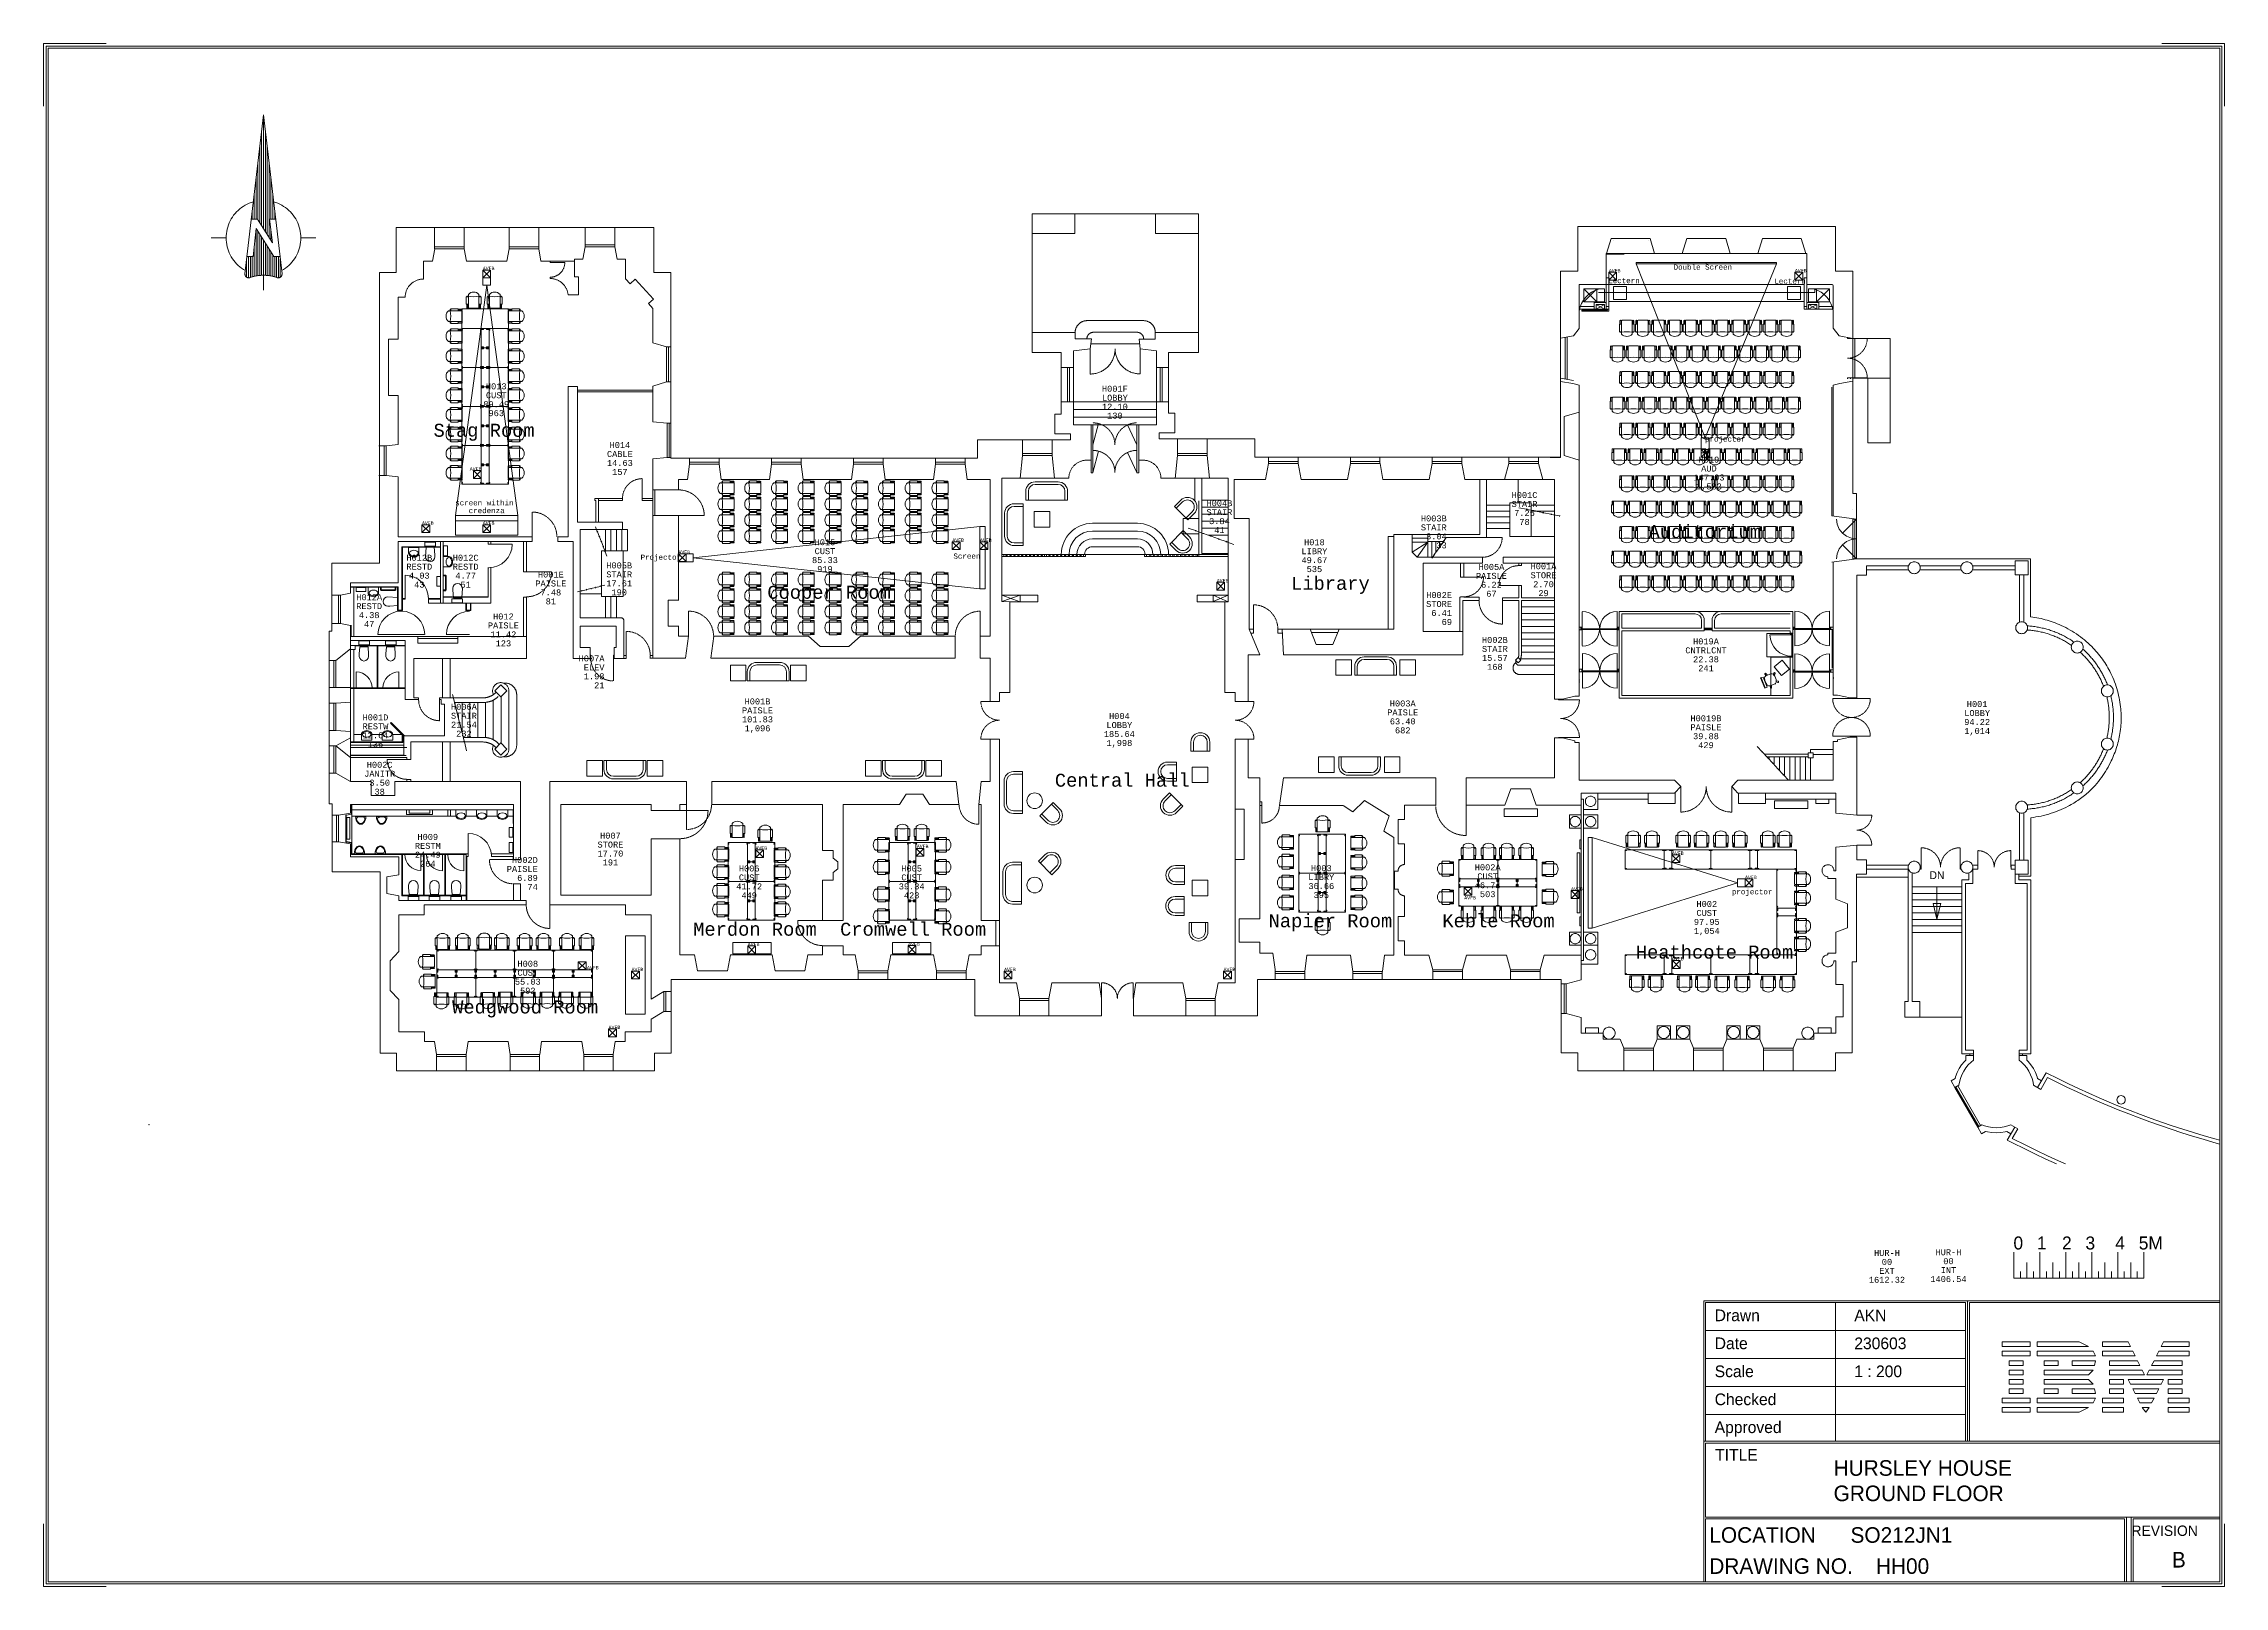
# Model space of a CAD drawing. Extents: x 0 to 84000, y 0 to 59400.
import ezdxf
from ezdxf.enums import TextEntityAlignment as Align

# ---------------------------------------------------------------- set-up
doc = ezdxf.new("R2010")
doc.units = 0
doc.header["$MEASUREMENT"] = 0
doc.linetypes.add('HIDDEN', pattern=[0.375, 0.25, -0.125])
doc.layers.get('0').update_dxf_attribs({"linetype": 'CONTINUOUS', "lineweight": 0})
for name, color, linetype, lineweight in [('001BUILDING', 7, 'CONTINUOUS', 0), ('001FORMAT', 7, 'CONTINUOUS', 0), ('001PARTITIONING', 5, 'CONTINUOUS', 0), ('725furniture', 4, 'CONTINUOUS', 0), ('GROS$TXT', 1, 'CONTINUOUS', 0), ('RM', 6, 'CONTINUOUS', 0), ('RM$TXT', 7, 'CONTINUOUS', 0)]:
    doc.layers.add(name, color=color, linetype=linetype, lineweight=lineweight)
doc.styles.add('MONOTXT', font='monotxt.shx')

# ---------------------------------------------------------------- blocks, each defined once
blk = doc.blocks.new('1HH0214O')
at = {"linetype": 'Continuous'}
for p, q in [((-3.562282, 3.182342), (0.002197, 33.785919)), ((0.000393, 33.787506), (0.000393, 11.815414)), ((0.001868, 33.786423), (3.566419, 3.182652)), ((-0.358669, 30.696579), (-0.358669, 12.382964)), ((0.360393, 11.248068), (0.360393, 30.696564)), ((-0.718981, 27.605743), (-0.718981, 12.95051)), ((0.720705, 10.680511), (0.720705, 27.605728)), ((-1.438978, 21.424225), (-1.438978, 13.679143)), ((-1.078979, 24.515106), (-1.078979, 13.518088)), ((1.080704, 10.112992), (1.080704, 24.515091)), ((1.440702, 13.679144), (1.440702, 21.424225)), ((-2.359458, 16.882133), (-2.756451, 16.731173)), ((-1.954255, 17.009421), (-2.359458, 16.882133)), ((-1.798666, 18.333328), (-1.798666, 13.679145)), ((1.800389, 13.679144), (1.800389, 18.333328)), ((2.359491, 16.882132), (1.954289, 17.009422)), ((2.756483, 16.731171), (2.359491, 16.882132)), ((-6.600524, 12.955957), (-6.758634, 12.561757)), ((-6.419446, 13.340148), (-6.600524, 12.955957)), ((-6.21603, 13.712993), (-6.419446, 13.340148)), ((-5.990983, 14.073195), (-6.21603, 13.712993)), ((-5.745088, 14.419501), (-5.990983, 14.073195)), ((-5.479201, 14.750705), (-5.745088, 14.419501)), ((-5.194248, 15.065655), (-5.479201, 14.750705)), ((-4.89122, 15.363256), (-5.194248, 15.065655)), ((-4.571172, 15.64247), (-4.89122, 15.363256)), ((-4.235216, 15.902327), (-4.571172, 15.64247)), ((-3.884523, 16.141923), (-4.235216, 15.902327)), ((-3.520312, 16.360423), (-3.884523, 16.141923)), ((-3.143851, 16.557068), (-3.520312, 16.360423)), ((-2.756451, 16.731173), (-3.143851, 16.557068)), ((-2.340863, 13.679143), (-1.181176, 13.679145)), ((-2.158669, 15.242504), (-2.158669, 13.679145)), ((1.715801, 9.112232), (-1.180199, 13.677398)), ((1.182888, 13.679147), (2.342576, 13.679147)), ((1.184066, 13.678157), (1.715865, 9.112342)), ((2.160386, 13.679145), (2.160386, 15.242446)), ((3.143882, 16.557065), (2.756483, 16.731171)), ((3.520342, 16.360418), (3.143882, 16.557065)), ((3.884552, 16.141916), (3.520342, 16.360418)), ((4.235244, 15.90232), (3.884552, 16.141916)), ((4.571198, 15.642461), (4.235244, 15.90232)), ((4.891246, 15.363246), (4.571198, 15.642461)), ((5.194272, 15.065645), (4.891246, 15.363246)), ((5.479224, 14.750694), (5.194272, 15.065645)), ((5.74511, 14.419489), (5.479224, 14.750694)), ((5.991003, 14.073183), (5.74511, 14.419489)), ((6.216049, 13.71298), (5.991003, 14.073183)), ((6.419464, 13.340135), (6.216049, 13.71298)), ((6.600541, 12.955943), (6.419464, 13.340135)), ((6.75865, 12.561744), (6.600541, 12.955943)), ((-10.078976, 10.079557), (-7.198663, 10.079557)), ((-7.188292, 10.489589), (-7.199951, 10.065024)), ((-7.199951, 10.065024), (-7.186556, 9.64051)), ((-7.151619, 10.912729), (-7.188292, 10.489589)), ((-7.186556, 9.64051), (-7.148153, 9.217524)), ((-7.09006, 11.33297), (-7.151619, 10.912729)), ((-7.148153, 9.217524), (-7.084875, 8.797538)), ((-7.003828, 11.748849), (-7.09006, 11.33297)), ((-7.084875, 8.797538), (-6.996944, 8.382014)), ((-6.893224, 12.158921), (-7.003828, 11.748849)), ((-6.758634, 12.561757), (-6.893224, 12.158921)), ((-2.018738, 6.47825), (-1.391787, 11.86108)), ((-1.438978, 11.466765), (-1.438978, 2.743565)), ((2.022708, 6.478437), (-1.391724, 11.860844)), ((-1.078979, 11.36743), (-1.078979, 2.803584)), ((-0.718981, 10.79989), (-0.718981, 2.845966)), ((-0.358669, 10.232528), (-0.358669, 2.871474)), ((0.000393, 9.66501), (0.000393, 2.880049)), ((0.360393, 2.871474), (0.360393, 9.097468)), ((0.720705, 2.845966), (0.720705, 8.530106)), ((1.440703, 9.545651), (1.440703, 11.466743)), ((6.893239, 12.158907), (6.75865, 12.561744)), ((7.003842, 11.748836), (6.893239, 12.158907)), ((6.996952, 8.382003), (7.084884, 8.797526)), ((7.090072, 11.332956), (7.003842, 11.748836)), ((7.084884, 8.797526), (7.148162, 9.217511)), ((7.151631, 10.912715), (7.090072, 11.332956)), ((7.148162, 9.217511), (7.186565, 9.640497)), ((7.188303, 10.489576), (7.151631, 10.912715)), ((7.186565, 9.640497), (7.199961, 10.065011)), ((7.199961, 10.065011), (7.188303, 10.489576)), ((7.200384, 10.07956), (10.080383, 10.07956)), ((-6.996944, 8.382014), (-6.884664, 7.972399)), ((-6.884664, 7.972399), (-6.748428, 7.570116)), ((-6.748428, 7.570116), (-6.588707, 7.176566)), ((-6.588707, 7.176566), (-6.40606, 6.793119)), ((-6.40606, 6.793119), (-6.20112, 6.421109)), ((-6.20112, 6.421109), (-5.974602, 6.06183)), ((-5.974602, 6.06183), (-5.727293, 5.716532)), ((-5.727293, 5.716532), (-5.460055, 5.386418)), ((-5.460055, 5.386418), (-5.173816, 5.072636)), ((-5.173816, 5.072636), (-4.869573, 4.776278)), ((-4.869573, 4.776278), (-4.548386, 4.498374)), ((-4.548386, 4.498374), (-4.21137, 4.239893)), ((-4.21137, 4.239893), (-3.8597, 4.001733)), ((-3.238977, 5.970106), (-3.238977, 2.496416)), ((-3.179602, 6.479424), (-2.019914, 6.479424)), ((-2.878666, 6.479404), (-2.878666, 2.38171)), ((-2.518666, 6.479422), (-2.518666, 2.454015)), ((-2.158666, 6.479404), (-2.158666, 2.569345)), ((-1.798665, 8.375868), (-1.798665, 2.665596)), ((1.080703, 2.803583), (1.080703, 7.962586)), ((1.440702, 2.743584), (1.440702, 7.394988)), ((1.80039, 2.665596), (1.80039, 6.827469)), ((2.021326, 6.479424), (3.181326, 6.479424)), ((2.160389, 2.569345), (2.160389, 6.479404)), ((2.520389, 2.453995), (2.520389, 6.479404)), ((2.880388, 2.381709), (2.880388, 6.479403)), ((3.240702, 2.496416), (3.240702, 5.970106)), ((3.859707, 4.001726), (4.211377, 4.239885)), ((4.211377, 4.239885), (4.548392, 4.498366)), ((4.548392, 4.498366), (4.86958, 4.776269)), ((4.86958, 4.776269), (5.173822, 5.072628)), ((5.173822, 5.072628), (5.460061, 5.38641)), ((5.460061, 5.38641), (5.727299, 5.716523)), ((5.727299, 5.716523), (5.974608, 6.06182)), ((5.974608, 6.06182), (6.201126, 6.421099)), ((6.201126, 6.421099), (6.406066, 6.793109)), ((6.406066, 6.793109), (6.588714, 7.176556)), ((6.588714, 7.176556), (6.748434, 7.570105)), ((6.748434, 7.570105), (6.884672, 7.972387)), ((6.884672, 7.972387), (6.996952, 8.382003)), ((-3.8597, 4.001733), (-3.494599, 3.784724)), ((-3.567221, 3.147498), (-3.568674, 3.11093)), ((-3.568674, 3.11093), (-3.568266, 3.074336)), ((-3.568266, 3.074336), (-3.566, 3.03781)), ((-3.563912, 3.183944), (-3.567221, 3.147498)), ((-3.566, 3.03781), (-3.561881, 3.001447)), ((-3.561881, 3.001447), (-3.555919, 2.965339)), ((-3.555919, 2.965339), (-3.548131, 2.929582)), ((-3.548131, 2.929582), (-3.538535, 2.894266)), ((-3.538535, 2.894266), (-3.527158, 2.859483)), ((-3.527158, 2.859483), (-3.514028, 2.825324)), ((-3.514028, 2.825324), (-3.499179, 2.791875)), ((-3.499179, 2.791875), (-3.48265, 2.759225)), ((-3.48265, 2.759225), (-3.464483, 2.727456)), ((-3.464483, 2.727456), (-3.444725, 2.696652)), ((-3.444725, 2.696652), (-3.423428, 2.666891)), ((-3.423428, 2.666891), (-3.400646, 2.638251)), ((-3.400646, 2.638251), (-3.376438, 2.610805)), ((-3.376438, 2.610805), (-3.350866, 2.584625)), ((-3.350866, 2.584625), (-3.323998, 2.559779)), ((-3.323998, 2.559779), (-3.295902, 2.536329)), ((-3.295902, 2.536329), (-3.26665, 2.514337)), ((-3.26665, 2.514337), (-3.236319, 2.49386)), ((-3.236319, 2.49386), (-3.204987, 2.474951)), ((-3.204987, 2.474951), (-3.172734, 2.457658)), ((-3.172734, 2.457658), (-3.139644, 2.442027)), ((-3.139644, 2.442027), (-3.105803, 2.428096)), ((-3.105803, 2.428096), (-3.071298, 2.415904)), ((-3.071298, 2.415904), (-3.036218, 2.40548)), ((-3.036218, 2.40548), (-3.000653, 2.396853)), ((-3.000653, 2.396853), (-2.964696, 2.390043)), ((-2.964696, 2.390043), (-2.928439, 2.38507)), ((-2.928439, 2.38507), (-2.891977, 2.381945)), ((-2.891977, 2.381945), (-2.855403, 2.380677)), ((-2.855403, 2.380677), (-2.818811, 2.381269)), ((-2.818811, 2.381269), (-2.782297, 2.383719)), ((-2.782297, 2.383719), (-2.745955, 2.388022)), ((-2.745955, 2.388022), (-2.709878, 2.394166)), ((-2.709878, 2.394166), (-2.67416, 2.402134)), ((-2.67416, 2.402134), (-2.638893, 2.411908)), ((-2.638893, 2.411908), (-2.604168, 2.423461)), ((-2.479418, 2.468176), (-2.604785, 2.42412)), ((-2.353306, 2.510052), (-2.479418, 2.468176)), ((-2.226488, 2.549737), (-2.353306, 2.510052)), ((-2.099001, 2.587218), (-2.226488, 2.549737)), ((-1.970884, 2.622484), (-2.099001, 2.587218)), ((-1.842175, 2.655525), (-1.970884, 2.622484)), ((-1.712912, 2.68633), (-1.842175, 2.655525)), ((-1.583135, 2.714891), (-1.712912, 2.68633)), ((-1.452883, 2.741199), (-1.583135, 2.714891)), ((-1.322194, 2.765245), (-1.452883, 2.741199)), ((-1.191109, 2.787023), (-1.322194, 2.765245)), ((-1.059665, 2.806527), (-1.191109, 2.787023)), ((-0.927903, 2.823749), (-1.059665, 2.806527)), ((-0.795863, 2.838686), (-0.927903, 2.823749)), ((-0.663584, 2.851332), (-0.795863, 2.838686)), ((-0.531105, 2.861684), (-0.663584, 2.851332)), ((-0.398467, 2.869739), (-0.531105, 2.861684)), ((-0.265709, 2.875495), (-0.398467, 2.869739)), ((-0.132871, 2.878948), (-0.265709, 2.875495)), ((0.000006, 2.8801), (-0.132871, 2.878948)), ((0.132884, 2.878948), (0.000006, 2.8801)), ((0.000393, 2.880071), (0.000393, -0.000122)), ((0.265721, 2.875494), (0.132884, 2.878948)), ((0.398479, 2.869739), (0.265721, 2.875494)), ((0.531117, 2.861684), (0.398479, 2.869739)), ((0.663596, 2.851331), (0.531117, 2.861684)), ((0.795875, 2.838685), (0.663596, 2.851331)), ((0.927915, 2.823748), (0.795875, 2.838685)), ((1.059677, 2.806525), (0.927915, 2.823748)), ((1.19112, 2.787021), (1.059677, 2.806525)), ((1.322206, 2.765243), (1.19112, 2.787021)), ((1.452895, 2.741196), (1.322206, 2.765243)), ((1.583147, 2.714888), (1.452895, 2.741196)), ((1.712924, 2.686327), (1.583147, 2.714888)), ((1.842186, 2.655522), (1.712924, 2.686327)), ((1.970896, 2.622481), (1.842186, 2.655522)), ((2.099013, 2.587214), (1.970896, 2.622481)), ((2.2265, 2.549733), (2.099013, 2.587214)), ((2.353318, 2.510048), (2.2265, 2.549733)), ((2.479429, 2.468172), (2.353318, 2.510048)), ((2.604796, 2.424116), (2.479429, 2.468172)), ((2.604791, 2.42346), (2.639516, 2.411907)), ((2.639516, 2.411907), (2.674783, 2.402134)), ((2.674783, 2.402134), (2.710501, 2.394165)), ((2.710501, 2.394165), (2.746578, 2.388021)), ((2.746578, 2.388021), (2.78292, 2.383718)), ((2.78292, 2.383718), (2.819434, 2.381268)), ((2.819434, 2.381268), (2.856026, 2.380676)), ((2.856026, 2.380676), (2.8926, 2.381943)), ((2.8926, 2.381943), (2.929062, 2.385068)), ((2.929062, 2.385068), (2.965319, 2.390042)), ((2.965319, 2.390042), (3.001276, 2.396851)), ((3.001276, 2.396851), (3.036841, 2.405478)), ((3.036841, 2.405478), (3.071922, 2.415902)), ((3.071922, 2.415902), (3.106427, 2.428094)), ((3.106427, 2.428094), (3.140268, 2.442024)), ((3.140268, 2.442024), (3.173358, 2.457656)), ((3.173358, 2.457656), (3.205611, 2.474949)), ((3.205611, 2.474949), (3.236944, 2.493858)), ((3.236944, 2.493858), (3.267275, 2.514335)), ((3.267275, 2.514335), (3.296526, 2.536326)), ((3.296526, 2.536326), (3.324623, 2.559776)), ((3.324623, 2.559776), (3.351491, 2.584623)), ((3.351491, 2.584623), (3.377063, 2.610803)), ((3.377063, 2.610803), (3.401271, 2.638248)), ((3.401271, 2.638248), (3.424053, 2.666888)), ((3.424053, 2.666888), (3.44535, 2.696649)), ((3.44535, 2.696649), (3.465108, 2.727454)), ((3.465108, 2.727454), (3.483275, 2.759222)), ((3.483275, 2.759222), (3.499805, 2.791873)), ((3.494606, 3.784716), (3.859707, 4.001726)), ((3.499805, 2.791873), (3.514654, 2.825321)), ((3.514654, 2.825321), (3.527784, 2.859481)), ((3.527784, 2.859481), (3.539162, 2.894263)), ((3.539162, 2.894263), (3.548757, 2.929579)), ((3.548757, 2.929579), (3.556546, 2.965337)), ((3.556546, 2.965337), (3.562508, 3.001444)), ((3.562508, 3.001444), (3.566627, 3.037808)), ((3.567848, 3.147496), (3.564539, 3.183942)), ((3.566627, 3.037808), (3.568893, 3.074334)), ((3.569301, 3.110928), (3.567848, 3.147496)), ((3.568893, 3.074334), (3.569301, 3.110928))]:
    blk.add_line(p, q, dxfattribs=at)
blk = doc.blocks.new('16HH0214B')
at = {"linetype": 'Continuous'}
blk.add_line((0, 930), (0, 0), dxfattribs=at)
at = {"linetype": 'HIDDEN'}
for p, q in [((36.511908, 929.282871), (0.000292, 929.999878)), ((72.967226, 927.132977), (36.511908, 929.282871)), ((109.310033, 923.553512), (72.967226, 927.132977)), ((145.484293, 918.549995), (109.310033, 923.553512)), ((181.434226, 912.130141), (145.484293, 918.549995)), ((217.104401, 904.303849), (181.434226, 912.130141)), ((252.439817, 895.083187), (217.104401, 904.303849)), ((287.385989, 884.482372), (252.439817, 895.083187)), ((321.889033, 872.51775), (287.385989, 884.482372)), ((355.895748, 859.207769), (321.889033, 872.51775)), ((389.353697, 844.572952), (355.895748, 859.207769)), ((422.211291, 828.635866), (389.353697, 844.572952)), ((454.417867, 811.421084), (422.211291, 828.635866)), ((485.923763, 792.95515), (454.417867, 811.421084)), ((516.680401, 773.266537), (485.923763, 792.95515)), ((546.640355, 752.385603), (516.680401, 773.266537)), ((575.757429, 730.344546), (546.640355, 752.385603)), ((603.986728, 707.177351), (575.757429, 730.344546)), ((631.284723, 682.91974), (603.986728, 707.177351)), ((657.609323, 657.609117), (631.284723, 682.91974)), ((682.919938, 631.284509), (657.609323, 657.609117)), ((707.177541, 603.986506), (682.919938, 631.284509)), ((730.344727, 575.7572), (707.177541, 603.986506)), ((752.385775, 546.640118), (730.344727, 575.7572)), ((773.266699, 516.680158), (752.385775, 546.640118)), ((792.955302, 485.923514), (773.266699, 516.680158)), ((811.421226, 454.417612), (792.955302, 485.923514)), ((828.635999, 422.211031), (811.421226, 454.417612)), ((844.573074, 389.353432), (828.635999, 422.211031)), ((859.20788, 355.895478), (844.573074, 389.353432)), ((872.517851, 321.888759), (859.20788, 355.895478)), ((884.482462, 287.385712), (872.517851, 321.888759)), ((895.083266, 252.439536), (884.482462, 287.385712)), ((904.303918, 217.104117), (895.083266, 252.439536)), ((912.130198, 181.43394), (904.303918, 217.104117)), ((918.550041, 145.484005), (912.130198, 181.43394)), ((923.553546, 109.309744), (918.550041, 145.484005)), ((927.133, 72.966935), (923.553546, 109.309744)), ((929.282882, 36.511617), (927.133, 72.966935)), ((929.999878, 0), (929.282882, 36.511617))]:
    blk.add_line(p, q, dxfattribs=at)
blk = doc.blocks.new('13HH0214B')
at = {"linetype": 'Continuous'}
blk.add_line((0, 910), (0, 0), dxfattribs=at)
at = {"linetype": 'HIDDEN'}
for p, q in [((35.726706, 909.29829), (0.000286, 909.999878)), ((71.398038, 907.194631), (35.726706, 909.29829)), ((106.95928, 903.692144), (71.398038, 907.194631)), ((142.355598, 898.796229), (106.95928, 903.692144)), ((177.532414, 892.514437), (142.355598, 898.796229)), ((212.435489, 884.856452), (177.532414, 892.514437)), ((247.011003, 875.834084), (212.435489, 884.856452)), ((281.205645, 865.461243), (247.011003, 875.834084)), ((314.966687, 853.753925), (281.205645, 865.461243)), ((348.242075, 840.73018), (314.966687, 853.753925)), ((380.980498, 826.410091), (348.242075, 840.73018)), ((413.131478, 810.815738), (380.980498, 826.410091)), ((444.645438, 793.971166), (413.131478, 810.815738)), ((475.473788, 775.902349), (444.645438, 793.971166)), ((505.568993, 756.637147), (475.473788, 775.902349)), ((534.884647, 736.205265), (505.568993, 756.637147)), ((563.375547, 714.63821), (534.884647, 736.205265)), ((590.997764, 691.969234), (563.375547, 714.63821)), ((617.708706, 668.233292), (590.997764, 691.969234)), ((643.467186, 643.466984), (617.708706, 668.233292)), ((668.233486, 617.708496), (643.467186, 643.466984)), ((691.969419, 590.997547), (668.233486, 617.708496)), ((714.638386, 563.375323), (691.969419, 590.997547)), ((736.205433, 534.884415), (714.638386, 563.375323)), ((756.637305, 505.568755), (736.205433, 534.884415)), ((775.902498, 475.473545), (756.637305, 505.568755)), ((793.971305, 444.645189), (775.902498, 475.473545)), ((810.815867, 413.131223), (793.971305, 444.645189)), ((826.41021, 380.980239), (810.815867, 413.131223)), ((840.730289, 348.241811), (826.41021, 380.980239)), ((853.754023, 314.966419), (840.730289, 348.241811)), ((865.461331, 281.205373), (853.754023, 314.966419)), ((875.834161, 247.010728), (865.461331, 281.205373)), ((884.856519, 212.435211), (875.834161, 247.010728)), ((892.514492, 177.532134), (884.856519, 212.435211)), ((898.796274, 142.355316), (892.514492, 177.532134)), ((903.692177, 106.958996), (898.796274, 142.355316)), ((907.194653, 71.397753), (903.692177, 106.958996)), ((909.298301, 35.72642), (907.194653, 71.397753)), ((909.999878, 0), (909.298301, 35.72642))]:
    blk.add_line(p, q, dxfattribs=at)
blk = doc.blocks.new('14HH0214B')
at = {"linetype": 'Continuous'}
blk.add_line((0, 1085), (0, 0), dxfattribs=at)
at = {"linetype": 'HIDDEN'}
for p, q in [((42.597227, 1084.163371), (0.000341, 1084.99988)), ((85.128432, 1081.655162), (42.597227, 1084.163371)), ((127.528375, 1077.47912), (85.128432, 1081.655162)), ((169.731679, 1071.641683), (127.528375, 1077.47912)), ((211.673268, 1064.151853), (169.731679, 1071.641683)), ((253.288473, 1055.021179), (211.673268, 1064.151853)), ((294.513126, 1044.26374), (253.288473, 1055.021179)), ((335.283661, 1031.896122), (294.513126, 1044.26374)), ((375.537213, 1017.937396), (335.283661, 1031.896122)), ((415.211714, 1002.409084), (375.537213, 1017.937396)), ((454.245989, 985.335131), (415.211714, 1002.409084)), ((492.57985, 966.741864), (454.245989, 985.335131)), ((530.154189, 946.657951), (492.57985, 966.741864)), ((566.911069, 925.11436), (530.154189, 946.657951)), ((602.793813, 902.144311), (566.911069, 925.11436)), ((637.747094, 877.783222), (602.793813, 902.144311)), ((671.717015, 852.068655), (637.747094, 877.783222)), ((704.651197, 825.04026), (671.717015, 852.068655)), ((736.498859, 796.739713), (704.651197, 825.04026)), ((767.210893, 767.210652), (736.498859, 796.739713)), ((796.739944, 736.498609), (767.210893, 767.210652)), ((825.040481, 704.650938), (796.739944, 736.498609)), ((852.068865, 671.716747), (825.040481, 704.650938)), ((877.783422, 637.746818), (852.068865, 671.716747)), ((902.144501, 602.79353), (877.783422, 637.746818)), ((925.114538, 566.910778), (902.144501, 602.79353)), ((946.658117, 530.153892), (925.114538, 566.910778)), ((966.742018, 492.579547), (946.658117, 530.153892)), ((985.335274, 454.24568), (966.742018, 492.579547)), ((1002.409214, 415.2114), (985.335274, 454.24568)), ((1017.937513, 375.536893), (1002.409214, 415.2114)), ((1031.896227, 335.283337), (1017.937513, 375.536893)), ((1044.263832, 294.512798), (1031.896227, 335.283337)), ((1055.021259, 253.288142), (1044.263832, 294.512798)), ((1064.15192, 211.672934), (1055.021259, 253.288142)), ((1071.641736, 169.731342), (1064.15192, 211.672934)), ((1077.47916, 127.528037), (1071.641736, 169.731342)), ((1081.655189, 85.128092), (1077.47916, 127.528037)), ((1084.163385, 42.596887), (1081.655189, 85.128092)), ((1084.99988, 0), (1084.163385, 42.596887))]:
    blk.add_line(p, q, dxfattribs=at)
blk = doc.blocks.new('12HH0214B')
at = {"linetype": 'Continuous'}
blk.add_line((0, 960), (0, 0), dxfattribs=at)
at = {"linetype": 'HIDDEN'}
for p, q in [((37.689712, 959.259741), (0.000301, 959.999878)), ((75.321008, 957.040496), (37.689712, 959.259741)), ((112.836164, 953.345565), (75.321008, 957.040496)), ((150.177335, 948.180644), (112.836164, 953.345565)), ((187.286944, 941.553698), (150.177335, 948.180644)), ((224.10777, 933.474945), (187.286944, 941.553698)), ((260.583038, 923.956842), (224.10777, 933.474945)), ((296.656506, 913.014065), (260.583038, 923.956842)), ((332.272552, 900.663487), (296.656506, 913.014065)), ((367.376257, 886.924152), (332.272552, 900.663487)), ((401.913495, 871.817245), (367.376257, 886.924152)), ((435.831012, 855.366059), (401.913495, 871.817245)), ((469.07651, 837.595961), (435.831012, 855.366059)), ((501.598725, 818.534351), (469.07651, 837.595961)), ((533.347513, 798.210622), (501.598725, 818.534351)), ((564.273917, 776.65611), (533.347513, 798.210622)), ((594.330252, 753.904051), (564.273917, 776.65611)), ((623.470173, 729.989527), (594.330252, 753.904051)), ((651.648749, 704.949412), (623.470173, 729.989527)), ((678.82253, 678.822317), (651.648749, 704.949412)), ((704.949617, 651.648528), (678.82253, 678.822317)), ((729.989722, 623.469944), (704.949617, 651.648528)), ((753.904237, 594.330015), (729.989722, 623.469944)), ((776.656287, 564.273673), (753.904237, 594.330015)), ((798.210789, 533.347262), (776.656287, 564.273673)), ((818.534509, 501.598468), (798.210789, 533.347262)), ((837.596108, 469.076247), (818.534509, 501.598468)), ((855.366196, 435.830744), (837.596108, 469.076247)), ((871.817371, 401.913222), (855.366196, 435.830744)), ((886.924267, 367.375979), (871.817371, 401.913222)), ((900.663591, 332.272269), (886.924267, 367.375979)), ((913.014158, 296.65622), (900.663591, 332.272269)), ((923.956924, 260.582748), (913.014158, 296.65622)), ((933.475016, 224.107477), (923.956924, 260.582748)), ((941.553757, 187.286648), (933.475016, 224.107477)), ((948.180691, 150.177038), (941.553757, 187.286648)), ((953.3456, 112.835865), (948.180691, 150.177038)), ((957.04052, 75.320707), (953.3456, 112.835865)), ((959.259753, 37.689411), (957.04052, 75.320707)), ((959.999878, 0), (959.259753, 37.689411))]:
    blk.add_line(p, q, dxfattribs=at)
blk = doc.blocks.new('17HH0214B')
at = {"linetype": 'Continuous'}
blk.add_line((0, 990), (0, 0), dxfattribs=at)
at = {"linetype": 'HIDDEN'}
for p, q in [((38.867516, 989.236612), (0.000311, 989.999878)), ((77.67479, 986.948016), (38.867516, 989.236612)), ((116.362295, 983.137617), (77.67479, 986.948016)), ((154.870378, 977.811293), (116.362295, 983.137617)), ((193.139662, 970.977255), (154.870378, 977.811293)), ((231.111139, 962.646041), (193.139662, 970.977255)), ((268.726259, 952.830497), (231.111139, 962.646041)), ((305.927023, 941.545758), (268.726259, 952.830497)), ((342.65607, 928.809225), (305.927023, 941.545758)), ((378.856767, 914.640535), (342.65607, 928.809225)), ((414.473294, 899.061537), (378.856767, 914.640535)), ((449.450733, 882.096251), (414.473294, 899.061537)), ((483.735152, 863.770838), (449.450733, 882.096251)), ((517.273688, 844.113553), (483.735152, 863.770838)), ((550.014624, 823.154707), (517.273688, 844.113553)), ((581.907479, 800.926616), (550.014624, 823.154707)), ((612.903075, 777.463555), (581.907479, 800.926616)), ((642.953619, 752.801702), (612.903075, 777.463555)), ((672.012775, 726.979084), (642.953619, 752.801702)), ((700.035737, 700.035517), (672.012775, 726.979084)), ((726.979295, 672.012547), (700.035737, 700.035517)), ((752.801904, 642.953382), (726.979295, 672.012547)), ((777.463748, 612.902831), (752.801904, 642.953382)), ((800.926799, 581.907227), (777.463748, 612.902831)), ((823.154879, 550.014366), (800.926799, 581.907227)), ((844.113716, 517.273423), (823.154879, 550.014366)), ((863.77099, 483.734881), (844.113716, 517.273423)), ((882.096393, 449.450456), (863.77099, 483.734881)), ((899.061667, 414.473011), (882.096393, 449.450456)), ((914.640654, 378.85648), (899.061667, 414.473011)), ((928.809332, 342.655779), (914.640654, 378.85648)), ((941.545854, 305.926728), (928.809332, 342.655779)), ((952.830581, 268.72596), (941.545854, 305.926728)), ((962.646113, 231.110836), (952.830581, 268.72596)), ((970.977316, 193.139357), (962.646113, 231.110836)), ((977.811342, 154.870071), (970.977316, 193.139357)), ((983.137654, 116.361986), (977.811342, 154.870071)), ((986.94804, 77.67448), (983.137654, 116.361986)), ((989.236624, 38.867205), (986.94804, 77.67448)), ((989.999878, 0), (989.236624, 38.867205))]:
    blk.add_line(p, q, dxfattribs=at)
blk = doc.blocks.new('15HH0214B')
at = {"linetype": 'Continuous'}
blk.add_line((0, 760), (0, 0), dxfattribs=at)
at = {"linetype": 'HIDDEN'}
for p, q in [((29.837688, 759.413937), (0.000239, 759.999878)), ((59.629129, 757.657034), (29.837688, 759.413937)), ((89.328627, 754.73188), (59.629129, 757.657034)), ((118.890386, 750.642985), (89.328627, 754.73188)), ((148.268826, 745.396653), (118.890386, 750.642985)), ((177.418645, 739.000974), (148.268826, 745.396653)), ((206.294898, 731.465809), (177.418645, 739.000974)), ((234.85306, 722.802777), (206.294898, 731.465809)), ((263.049095, 713.025237), (234.85306, 722.802777)), ((290.839527, 702.148264), (263.049095, 713.025237)), ((318.181507, 690.188629), (290.839527, 702.148264)), ((345.032873, 677.164774), (318.181507, 690.188629)), ((371.352224, 663.09678), (345.032873, 677.164774)), ((397.098978, 648.00634), (371.352224, 663.09678)), ((422.233433, 631.916721), (397.098978, 648.00634)), ((446.716836, 614.852733), (422.233433, 631.916721)), ((470.511434, 596.840687), (446.716836, 614.852733)), ((493.580537, 577.908356), (470.511434, 596.840687)), ((515.888576, 558.084933), (493.580537, 577.908356)), ((537.401152, 537.400983), (515.888576, 558.084933)), ((558.085095, 515.888401), (537.401152, 537.400983)), ((577.908511, 493.580356), (558.085095, 515.888401)), ((596.840834, 470.511246), (577.908511, 493.580356)), ((614.852873, 446.716643), (596.840834, 470.511246)), ((631.916854, 422.233235), (614.852873, 446.716643)), ((648.006465, 397.098774), (631.916854, 422.233235)), ((663.096897, 371.352016), (648.006465, 397.098774)), ((677.164882, 345.032661), (663.096897, 371.352016)), ((690.188729, 318.18129), (677.164882, 345.032661)), ((702.148355, 290.839307), (690.188729, 318.18129)), ((713.025319, 263.048871), (702.148355, 290.839307)), ((722.802851, 234.852833), (713.025319, 263.048871)), ((731.465874, 206.294669), (722.802851, 234.852833)), ((739.001029, 177.418413), (731.465874, 206.294669)), ((745.396699, 148.268592), (739.001029, 177.418413)), ((750.643022, 118.890151), (745.396699, 148.268592)), ((754.731908, 89.32839), (750.643022, 118.890151)), ((757.657053, 59.628891), (754.731908, 89.32839)), ((759.413946, 29.837449), (757.657053, 59.628891)), ((759.999878, 0), (759.413946, 29.837449))]:
    blk.add_line(p, q, dxfattribs=at)
blk = doc.blocks.new('20HH0214B')
at = {"linetype": 'Continuous'}
blk.add_line((0, 810), (0, 0), dxfattribs=at)
at = {"linetype": 'HIDDEN'}
for p, q in [((31.800694, 809.375388), (0.000254, 809.999878)), ((63.552099, 807.5029), (31.800694, 809.375388)), ((95.205511, 804.385301), (63.552099, 807.5029)), ((126.712124, 800.0274), (95.205511, 804.385301)), ((158.023355, 794.435914), (126.712124, 800.0274)), ((189.090926, 787.619466), (158.023355, 794.435914)), ((219.866933, 779.588567), (189.090926, 787.619466)), ((250.303921, 770.355599), (219.866933, 779.588567)), ((280.354959, 759.934799), (250.303921, 770.355599)), ((309.97371, 748.342236), (280.354959, 759.934799)), ((339.114504, 735.595783), (309.97371, 748.342236)), ((367.732408, 721.715095), (339.114504, 735.595783)), ((395.783296, 706.721575), (367.732408, 721.715095)), ((423.223915, 690.638343), (395.783296, 706.721575)), ((450.011953, 673.490196), (423.223915, 690.638343)), ((476.106106, 655.303577), (450.011953, 673.490196)), ((501.466138, 636.106528), (476.106106, 655.303577)), ((526.052946, 615.928649), (501.466138, 636.106528)), ((549.828619, 594.801052), (526.052946, 615.928649)), ((572.756496, 572.756317), (549.828619, 594.801052)), ((594.801225, 549.828432), (572.756496, 572.756317)), ((615.928814, 526.052753), (594.801225, 549.828432)), ((636.106685, 501.465939), (615.928814, 526.052753)), ((655.303727, 476.1059), (636.106685, 501.465939)), ((673.490338, 450.011742), (655.303727, 476.1059)), ((690.638476, 423.223698), (673.490338, 450.011742)), ((706.7217, 395.783074), (690.638476, 423.223698)), ((721.715211, 367.732181), (706.7217, 395.783074)), ((735.595889, 339.114273), (721.715211, 367.732181)), ((748.342333, 309.973475), (735.595889, 339.114273)), ((759.934887, 280.35472), (748.342333, 309.973475)), ((770.355678, 250.303679), (759.934887, 280.35472)), ((779.588636, 219.866688), (770.355678, 250.303679)), ((787.619526, 189.090679), (779.588636, 219.866688)), ((794.435964, 158.023106), (787.619526, 189.090679)), ((800.027439, 126.711872), (794.435964, 158.023106)), ((804.385331, 95.205259), (800.027439, 126.711872)), ((807.50292, 63.551845), (804.385331, 95.205259)), ((809.375398, 31.80044), (807.50292, 63.551845)), ((809.999878, 0), (809.375398, 31.80044))]:
    blk.add_line(p, q, dxfattribs=at)
blk = doc.blocks.new('22HH0214B')
at = {"linetype": 'HIDDEN'}
for p, q in [((28.464481, 724.436359), (0.00161, 724.995361)), ((56.883462, 722.760341), (28.464481, 724.436359)), ((85.214732, 719.969892), (56.883462, 722.760341)), ((113.414607, 716.069313), (85.214732, 719.969892)), ((141.439606, 711.06462), (113.414607, 716.069313)), ((169.246515, 704.96353), (141.439606, 711.06462)), ((196.792458, 697.775449), (169.246515, 704.96353)), ((224.034962, 689.511461), (196.792458, 697.775449)), ((250.93202, 680.18431), (224.034962, 689.511461)), ((277.442159, 669.808376), (250.93202, 680.18431)), ((303.524502, 658.399658), (277.442159, 669.808376)), ((329.138834, 645.975748), (303.524502, 658.399658)), ((354.245657, 632.555803), (329.138834, 645.975748)), ((378.806259, 618.160515), (354.245657, 632.555803)), ((402.782769, 602.812081), (378.806259, 618.160515)), ((426.138218, 586.534167), (402.782769, 602.812081)), ((448.836593, 569.351872), (426.138218, 586.534167)), ((470.842895, 551.29169), (448.836593, 569.351872)), ((492.123192, 532.381469), (470.842895, 551.29169)), ((512.64467, 512.650366), (492.123192, 532.381469)), ((532.375688, 492.128806), (512.64467, 512.650366)), ((551.285822, 470.848432), (532.375688, 492.128806)), ((569.345913, 448.842055), (551.285822, 470.848432)), ((586.528114, 426.143609), (569.345913, 448.842055)), ((602.805932, 402.788093), (586.528114, 426.143609)), ((618.154267, 378.811519), (602.805932, 402.788093)), ((632.549453, 354.250858), (618.154267, 378.811519)), ((645.969295, 329.143979), (632.549453, 354.250858)), ((658.393099, 303.529597), (645.969295, 329.143979)), ((669.801709, 277.447206), (658.393099, 303.529597)), ((680.177533, 250.937024), (669.801709, 277.447206)), ((689.504574, 224.039927), (680.177533, 250.937024)), ((697.768449, 196.79739), (689.504574, 224.039927)), ((704.956416, 169.251417), (697.768449, 196.79739)), ((711.057392, 141.444483), (704.956416, 169.251417)), ((716.061969, 113.419464), (711.057392, 141.444483)), ((719.962431, 85.219572), (716.061969, 113.419464)), ((722.752763, 56.88829), (719.962431, 85.219572)), ((724.428664, 28.469303), (722.752763, 56.88829)), ((724.987549, 0.00643), (724.428664, 28.469303)), ((725.543944, 28.471138), (724.984987, 0.008268)), ((727.219916, 56.890121), (725.543944, 28.471138)), ((730.01032, 85.221395), (727.219916, 56.890121)), ((733.910853, 113.421276), (730.01032, 85.221395)), ((738.9155, 141.446282), (733.910853, 113.421276)), ((745.016545, 169.2532), (738.9155, 141.446282)), ((752.20458, 196.799154), (745.016545, 169.2532)), ((760.468522, 224.04167), (752.20458, 196.799154)), ((769.795629, 250.938743), (760.468522, 224.04167)), ((780.171518, 277.448899), (769.795629, 250.938743)), ((791.580192, 303.531261), (780.171518, 277.448899)), ((804.004058, 329.145612), (791.580192, 303.531261)), ((817.42396, 354.252457), (804.004058, 329.145612)), ((831.819206, 378.813083), (817.42396, 354.252457)), ((847.167599, 402.789619), (831.819206, 378.813083)), ((863.445473, 426.145096), (847.167599, 402.789619)), ((880.627728, 448.8435), (863.445473, 426.145096)), ((898.687871, 470.849832), (880.627728, 448.8435)), ((917.598055, 492.130161), (898.687871, 470.849832)), ((937.329121, 512.651673), (917.598055, 492.130161)), ((957.850646, 532.382726), (937.329121, 512.651673)), ((979.130987, 551.292897), (957.850646, 532.382726)), ((1001.13733, 569.353026), (979.130987, 551.292897)), ((1023.835745, 586.535267), (1001.13733, 569.353026)), ((1047.191232, 602.813127), (1023.835745, 586.535267)), ((1071.167777, 618.161504), (1047.191232, 602.813127)), ((1095.728412, 632.556734), (1071.167777, 618.161504)), ((1120.835266, 645.976621), (1095.728412, 632.556734)), ((1146.449625, 658.400471), (1120.835266, 645.976621)), ((1172.531994, 669.809128), (1146.449625, 658.400471)), ((1199.042156, 680.185001), (1172.531994, 669.809128)), ((1225.939235, 689.512091), (1199.042156, 680.185001)), ((1253.181757, 697.776016), (1225.939235, 689.512091)), ((1280.727715, 704.964034), (1253.181757, 697.776016)), ((1308.534637, 711.065062), (1280.727715, 704.964034)), ((1336.559646, 716.069691), (1308.534637, 711.065062)), ((1364.75953, 719.970206), (1336.559646, 716.069691)), ((1393.090805, 722.760592), (1364.75953, 719.970206)), ((1421.509789, 724.436546), (1393.090805, 722.760592)), ((1449.97266, 724.995485), (1421.509789, 724.436546))]:
    blk.add_line(p, q, dxfattribs=at)
at = {"linetype": 'Continuous'}
for p, q in [((0.001709, 724.984131), (0.001709, -0.003906)), ((1449.97388, 724.985352), (1449.97388, -0.00254))]:
    blk.add_line(p, q, dxfattribs=at)
blk = doc.blocks.new('19HH0214B')
at = {"linetype": 'HIDDEN'}
for p, q in [((33.167283, 844.359872), (-0.007547, 845.011352)), ((66.290959, 842.406457), (33.167283, 844.359872)), ((99.312407, 839.154118), (66.290959, 842.406457)), ((1623.698753, 842.394813), (1590.677761, 839.14254)), ((1656.82197, 844.348181), (1623.698753, 842.394813)), ((1689.99634, 844.999632), (1656.82197, 844.348181)), ((132.180711, 834.607871), (99.312407, 839.154118)), ((164.84519, 828.774726), (132.180711, 834.607871)), ((197.255477, 821.663677), (164.84519, 828.774726)), ((229.361599, 813.285688), (197.255477, 821.663677)), ((261.114051, 803.653679), (229.361599, 813.285688)), ((292.463871, 792.7825), (261.114051, 803.653679)), ((323.362721, 780.688914), (292.463871, 792.7825)), ((353.762958, 767.39157), (323.362721, 780.688914)), ((383.617706, 752.910969), (353.762958, 767.39157)), ((412.880931, 737.269441), (383.617706, 752.910969)), ((441.507512, 720.491104), (412.880931, 737.269441)), ((469.453309, 702.601828), (441.507512, 720.491104)), ((496.675231, 683.629197), (469.453309, 702.601828)), ((523.131304, 663.602466), (496.675231, 683.629197)), ((548.780735, 642.552515), (523.131304, 663.602466)), ((573.583974, 620.5118), (548.780735, 642.552515)), ((597.502777, 597.514308), (573.583974, 620.5118)), ((620.500261, 573.595498), (597.502777, 597.514308)), ((642.540968, 548.792252), (620.500261, 573.595498)), ((663.590911, 523.142815), (642.540968, 548.792252)), ((683.617634, 496.686735), (663.590911, 523.142815)), ((702.590256, 469.464807), (683.617634, 496.686735)), ((720.479524, 441.519005), (702.590256, 469.464807)), ((737.257852, 412.892418), (720.479524, 441.519005)), ((752.899371, 383.629188), (737.257852, 412.892418)), ((767.379962, 353.774436), (752.899371, 383.629188)), ((780.677297, 323.374195), (767.379962, 353.774436)), ((792.770873, 292.475341), (780.677297, 323.374195)), ((803.642042, 261.125517), (792.770873, 292.475341)), ((813.274041, 229.373063), (803.642042, 261.125517)), ((821.65202, 197.266938), (813.274041, 229.373063)), ((828.763059, 164.856648), (821.65202, 197.266938)), ((834.596194, 132.192168), (828.763059, 164.856648)), ((839.14243, 99.323863), (834.596194, 132.192168)), ((842.394759, 66.302413), (839.14243, 99.323863)), ((844.348164, 33.178736), (842.394759, 66.302413)), ((844.999634, 0.003906), (844.348164, 33.178736)), ((845.651846, 33.178806), (845.000364, 0.004437)), ((847.605244, 66.302022), (845.651846, 33.178806)), ((850.857548, 99.323011), (847.605244, 66.302022)), ((855.403742, 132.190857), (850.857548, 99.323011)), ((861.236817, 164.85488), (855.403742, 132.190857)), ((868.347777, 197.264716), (861.236817, 164.85488)), ((876.72566, 229.37039), (868.347777, 197.264716)), ((886.357545, 261.122397), (876.72566, 229.37039)), ((897.228583, 292.471779), (886.357545, 261.122397)), ((909.32201, 323.370196), (897.228583, 292.471779)), ((922.619179, 353.770007), (909.32201, 323.370196)), ((937.099588, 383.624336), (922.619179, 353.770007)), ((952.740908, 412.88715), (937.099588, 383.624336)), ((969.519021, 441.513329), (952.740908, 412.88715)), ((987.408058, 469.458732), (969.519021, 441.513329)), ((1006.380433, 496.680271), (987.408058, 469.458732)), ((1026.406895, 523.13597), (1006.380433, 496.680271)), ((1047.456562, 548.785039), (1026.406895, 523.13597)), ((1069.496978, 573.587927), (1047.456562, 548.785039)), ((1092.494158, 597.50639), (1069.496978, 573.587927)), ((1116.412643, 620.503548), (1092.494158, 597.50639)), ((1141.215551, 642.543941), (1116.412643, 620.503548)), ((1166.864639, 663.593585), (1141.215551, 642.543941)), ((1193.320357, 683.620022), (1166.864639, 663.593585)), ((1220.541913, 702.592372), (1193.320357, 683.620022)), ((1248.487333, 720.481383), (1220.541913, 702.592372)), ((1277.113527, 737.25947), (1248.487333, 720.481383)), ((1306.376356, 752.900763), (1277.113527, 737.25947)), ((1336.230698, 767.381144), (1306.376356, 752.900763)), ((1366.630521, 780.678285), (1336.230698, 767.381144)), ((1397.52895, 792.771684), (1366.630521, 780.678285)), ((1428.878342, 803.642692), (1397.52895, 792.771684)), ((1460.630358, 813.274549), (1428.878342, 803.642692)), ((1492.736039, 821.652401), (1460.630358, 813.274549)), ((1525.145881, 828.763332), (1492.736039, 821.652401)), ((1557.80991, 834.596376), (1525.145881, 828.763332)), ((1590.677761, 839.14254), (1557.80991, 834.596376))]:
    blk.add_line(p, q, dxfattribs=at)
at = {"linetype": 'Continuous'}
for p, q in [((-0.003149, 0.000844), (218.70076, 816.214844)), ((1332.88989, 765.83252), (1690.00122, 0.003175))]:
    blk.add_line(p, q, dxfattribs=at)
blk = doc.blocks.new('10HH0214B')
at = {"linetype": 'Continuous'}
blk.add_line((0, 940), (0, 0), dxfattribs=at)
at = {"linetype": 'HIDDEN'}
for p, q in [((36.90451, 939.275161), (0.000295, 939.999878)), ((73.75182, 937.10215), (36.90451, 939.275161)), ((110.48541, 933.484196), (73.75182, 937.10215)), ((147.04864, 928.426878), (110.48541, 933.484196)), ((183.385132, 921.937994), (147.04864, 928.426878)), ((219.438857, 914.027548), (183.385132, 921.937994)), ((255.154224, 904.707739), (219.438857, 914.027548)), ((290.476162, 893.992936), (255.154224, 904.707739)), ((325.350206, 881.899662), (290.476162, 893.992936)), ((359.722584, 868.446563), (325.350206, 881.899662)), ((393.540296, 853.654383), (359.722584, 868.446563)), ((426.751198, 837.54593), (393.540296, 853.654383)), ((459.304081, 820.146043), (426.751198, 837.54593)), ((491.148751, 801.48155), (459.304081, 820.146043)), ((522.236105, 781.581232), (491.148751, 801.48155)), ((552.518209, 760.475772), (522.236105, 781.581232)), ((581.94837, 738.197714), (552.518209, 760.475772)), ((610.48121, 714.781409), (581.94837, 738.197714)), ((638.072732, 690.262964), (610.48121, 714.781409)), ((664.680392, 664.680184), (638.072732, 690.262964)), ((690.263164, 638.072515), (664.680392, 664.680184)), ((714.781601, 610.480985), (690.263164, 638.072515)), ((738.197897, 581.948138), (714.781601, 610.480985)), ((760.475945, 552.51797), (738.197897, 581.948138)), ((781.581396, 522.235859), (760.475945, 552.51797)), ((801.481704, 491.148499), (781.581396, 522.235859)), ((820.146187, 459.303824), (801.481704, 491.148499)), ((837.546064, 426.750935), (820.146187, 459.303824)), ((853.654507, 393.540029), (837.546064, 426.750935)), ((868.446676, 359.722312), (853.654507, 393.540029)), ((881.899764, 325.349929), (868.446676, 359.722312)), ((893.993028, 290.475881), (881.899764, 325.349929)), ((904.707819, 255.15394), (893.993028, 290.475881)), ((914.027617, 219.438571), (904.707819, 255.15394)), ((921.938051, 183.384843), (914.027617, 219.438571)), ((928.426924, 147.048349), (921.938051, 183.384843)), ((933.484231, 110.485117), (928.426924, 147.048349)), ((937.102173, 73.751526), (933.484231, 110.485117)), ((939.275172, 36.904215), (937.102173, 73.751526)), ((939.999878, 0), (939.275172, 36.904215))]:
    blk.add_line(p, q, dxfattribs=at)
blk = doc.blocks.new('6HH0214B')
at = {"linetype": 'Continuous'}
blk.add_line((0, 670), (0, 0), dxfattribs=at)
at = {"linetype": 'HIDDEN'}
for p, q in [((26.304277, 669.483324), (0.00021, 669.999878)), ((52.567784, 667.934476), (26.304277, 669.483324)), ((78.750235, 665.355722), (52.567784, 667.934476)), ((104.811259, 661.751038), (78.750235, 665.355722)), ((130.710672, 657.125982), (104.811259, 661.751038)), ((156.408539, 651.487686), (130.710672, 657.125982)), ((181.865235, 644.844844), (156.408539, 651.487686)), ((207.041509, 637.207698), (181.865235, 644.844844)), ((231.898539, 628.588024), (207.041509, 637.207698)), ((256.397999, 618.999114), (231.898539, 628.588024)), ((280.502112, 608.455752), (256.397999, 618.999114)), ((304.173711, 596.974196), (280.502112, 608.455752)), ((327.376296, 584.572149), (304.173711, 596.974196)), ((350.074091, 571.268735), (327.376296, 584.572149)), ((372.232098, 557.084466), (350.074091, 571.268735)), ((393.816149, 542.041213), (372.232098, 557.084466)), ((414.792965, 526.162173), (393.816149, 542.041213)), ((435.130201, 509.471829), (414.792965, 526.162173)), ((454.796498, 491.995917), (435.130201, 509.471829)), ((473.761531, 473.761383), (454.796498, 491.995917)), ((491.99606, 454.796343), (473.761531, 473.761383)), ((509.471966, 435.130041), (491.99606, 454.796343)), ((526.162303, 414.7928), (509.471966, 435.130041)), ((542.041337, 393.815979), (526.162303, 414.7928)), ((557.084583, 372.231923), (542.041337, 393.815979)), ((571.268845, 350.073912), (557.084583, 372.231923)), ((584.572252, 327.376113), (571.268845, 350.073912)), ((596.974291, 304.173523), (584.572252, 327.376113)), ((608.45584, 280.501921), (596.974291, 304.173523)), ((618.999194, 256.397804), (608.45584, 280.501921)), ((628.588097, 231.898342), (618.999194, 256.397804)), ((637.207763, 207.041309), (628.588097, 231.898342)), ((644.844901, 181.865033), (637.207763, 207.041309)), ((651.487735, 156.408335), (644.844901, 181.865033)), ((657.126023, 130.710466), (651.487735, 156.408335)), ((661.751071, 104.811052), (657.126023, 130.710466)), ((665.355747, 78.750026), (661.751071, 104.811052)), ((667.934493, 52.567574), (665.355747, 78.750026)), ((669.483333, 26.304067), (667.934493, 52.567574)), ((669.999878, 0), (669.483333, 26.304067))]:
    blk.add_line(p, q, dxfattribs=at)
blk = doc.blocks.new('5HH0214B')
at = {"linetype": 'Continuous'}
blk.add_line((0, 760), (0, 0), dxfattribs=at)
at = {"linetype": 'HIDDEN'}
for p, q in [((29.837688, 759.413937), (0.000239, 759.999878)), ((59.629129, 757.657034), (29.837688, 759.413937)), ((89.328627, 754.73188), (59.629129, 757.657034)), ((118.890386, 750.642985), (89.328627, 754.73188)), ((148.268826, 745.396653), (118.890386, 750.642985)), ((177.418645, 739.000974), (148.268826, 745.396653)), ((206.294898, 731.465809), (177.418645, 739.000974)), ((234.85306, 722.802777), (206.294898, 731.465809)), ((263.049095, 713.025237), (234.85306, 722.802777)), ((290.839527, 702.148264), (263.049095, 713.025237)), ((318.181507, 690.188629), (290.839527, 702.148264)), ((345.032873, 677.164774), (318.181507, 690.188629)), ((371.352224, 663.09678), (345.032873, 677.164774)), ((397.098978, 648.00634), (371.352224, 663.09678)), ((422.233433, 631.916721), (397.098978, 648.00634)), ((446.716836, 614.852733), (422.233433, 631.916721)), ((470.511434, 596.840687), (446.716836, 614.852733)), ((493.580537, 577.908356), (470.511434, 596.840687)), ((515.888576, 558.084933), (493.580537, 577.908356)), ((537.401152, 537.400983), (515.888576, 558.084933)), ((558.085095, 515.888401), (537.401152, 537.400983)), ((577.908511, 493.580356), (558.085095, 515.888401)), ((596.840834, 470.511246), (577.908511, 493.580356)), ((614.852873, 446.716643), (596.840834, 470.511246)), ((631.916854, 422.233235), (614.852873, 446.716643)), ((648.006465, 397.098774), (631.916854, 422.233235)), ((663.096897, 371.352016), (648.006465, 397.098774)), ((677.164882, 345.032661), (663.096897, 371.352016)), ((690.188729, 318.18129), (677.164882, 345.032661)), ((702.148355, 290.839307), (690.188729, 318.18129)), ((713.025319, 263.048871), (702.148355, 290.839307)), ((722.802851, 234.852833), (713.025319, 263.048871)), ((731.465874, 206.294669), (722.802851, 234.852833)), ((739.001029, 177.418413), (731.465874, 206.294669)), ((745.396699, 148.268592), (739.001029, 177.418413)), ((750.643022, 118.890151), (745.396699, 148.268592)), ((754.731908, 89.32839), (750.643022, 118.890151)), ((757.657053, 59.628891), (754.731908, 89.32839)), ((759.413946, 29.837449), (757.657053, 59.628891)), ((759.999878, 0), (759.413946, 29.837449))]:
    blk.add_line(p, q, dxfattribs=at)
blk = doc.blocks.new('4HH0214B')
at = {"linetype": 'Continuous'}
blk.add_line((0, 910), (0, 0), dxfattribs=at)
at = {"linetype": 'HIDDEN'}
for p, q in [((35.726706, 909.29829), (0.000286, 909.999878)), ((71.398038, 907.194631), (35.726706, 909.29829)), ((106.95928, 903.692144), (71.398038, 907.194631)), ((142.355598, 898.796229), (106.95928, 903.692144)), ((177.532414, 892.514437), (142.355598, 898.796229)), ((212.435489, 884.856452), (177.532414, 892.514437)), ((247.011003, 875.834084), (212.435489, 884.856452)), ((281.205645, 865.461243), (247.011003, 875.834084)), ((314.966687, 853.753925), (281.205645, 865.461243)), ((348.242075, 840.73018), (314.966687, 853.753925)), ((380.980498, 826.410091), (348.242075, 840.73018)), ((413.131478, 810.815738), (380.980498, 826.410091)), ((444.645438, 793.971166), (413.131478, 810.815738)), ((475.473788, 775.902349), (444.645438, 793.971166)), ((505.568993, 756.637147), (475.473788, 775.902349)), ((534.884647, 736.205265), (505.568993, 756.637147)), ((563.375547, 714.63821), (534.884647, 736.205265)), ((590.997764, 691.969234), (563.375547, 714.63821)), ((617.708706, 668.233292), (590.997764, 691.969234)), ((643.467186, 643.466984), (617.708706, 668.233292)), ((668.233486, 617.708496), (643.467186, 643.466984)), ((691.969419, 590.997547), (668.233486, 617.708496)), ((714.638386, 563.375323), (691.969419, 590.997547)), ((736.205433, 534.884415), (714.638386, 563.375323)), ((756.637305, 505.568755), (736.205433, 534.884415)), ((775.902498, 475.473545), (756.637305, 505.568755)), ((793.971305, 444.645189), (775.902498, 475.473545)), ((810.815867, 413.131223), (793.971305, 444.645189)), ((826.41021, 380.980239), (810.815867, 413.131223)), ((840.730289, 348.241811), (826.41021, 380.980239)), ((853.754023, 314.966419), (840.730289, 348.241811)), ((865.461331, 281.205373), (853.754023, 314.966419)), ((875.834161, 247.010728), (865.461331, 281.205373)), ((884.856519, 212.435211), (875.834161, 247.010728)), ((892.514492, 177.532134), (884.856519, 212.435211)), ((898.796274, 142.355316), (892.514492, 177.532134)), ((903.692177, 106.958996), (898.796274, 142.355316)), ((907.194653, 71.397753), (903.692177, 106.958996)), ((909.298301, 35.72642), (907.194653, 71.397753)), ((909.999878, 0), (909.298301, 35.72642))]:
    blk.add_line(p, q, dxfattribs=at)
blk = doc.blocks.new('7HH0214B')
at = {"linetype": 'Continuous'}
blk.add_line((0, 1170), (0, 0), dxfattribs=at)
at = {"linetype": 'HIDDEN'}
for p, q in [((45.934338, 1169.097838), (0.000367, 1169.99988)), ((91.79748, 1166.393133), (45.934338, 1169.097838)), ((137.519078, 1161.889936), (91.79748, 1166.393133)), ((183.028632, 1155.595188), (137.519078, 1161.889936)), ((228.255969, 1147.518598), (183.028632, 1155.595188)), ((273.131351, 1137.672617), (228.255969, 1147.518598)), ((317.585585, 1126.072429), (273.131351, 1137.672617)), ((361.550126, 1112.735919), (317.585585, 1126.072429)), ((404.957182, 1097.683652), (361.550126, 1112.735919)), ((447.739824, 1080.938837), (404.957182, 1097.683652)), ((489.832084, 1062.527293), (447.739824, 1080.938837)), ((531.169059, 1042.47741), (489.832084, 1062.527293)), ((571.68701, 1020.820102), (531.169059, 1042.47741)), ((611.323462, 997.588765), (571.68701, 1020.820102)), ((650.017297, 972.819219), (611.323462, 997.588765)), ((687.708853, 946.549657), (650.017297, 972.819219)), ((724.340012, 918.820584), (687.708853, 946.549657)), ((759.854292, 889.674757), (724.340012, 918.820584)), ((794.196932, 859.157117), (759.854292, 889.674757)), ((827.314979, 827.314719), (794.196932, 859.157117)), ((859.157366, 794.196663), (827.314979, 827.314719)), ((889.674996, 759.854013), (859.157366, 794.196663)), ((918.820812, 724.339724), (889.674996, 759.854013)), ((946.549873, 687.708556), (918.820812, 724.339724)), ((972.819423, 650.016991), (946.549873, 687.708556)), ((997.588957, 611.323148), (972.819423, 650.016991)), ((1020.820282, 571.68669), (997.588957, 611.323148)), ((1042.477576, 531.168732), (1020.820282, 571.68669)), ((1062.527447, 489.831751), (1042.477576, 531.168732)), ((1080.938977, 447.739485), (1062.527447, 489.831751)), ((1097.683779, 404.956838), (1080.938977, 447.739485)), ((1112.736033, 361.549776), (1097.683779, 404.956838)), ((1126.072529, 317.585232), (1112.736033, 361.549776)), ((1137.672703, 273.130994), (1126.072529, 317.585232)), ((1147.518669, 228.255608), (1137.672703, 273.130994)), ((1155.595246, 183.028269), (1147.518669, 228.255608)), ((1161.889979, 137.518714), (1155.595246, 183.028269)), ((1166.393162, 91.797114), (1161.889979, 137.518714)), ((1169.097853, 45.933971), (1166.393162, 91.797114)), ((1169.99988, 0), (1169.097853, 45.933971))]:
    blk.add_line(p, q, dxfattribs=at)
blk = doc.blocks.new('21HH0214B')
at = {"linetype": 'Continuous'}
blk.add_line((0, 870), (0, 0), dxfattribs=at)
at = {"linetype": 'HIDDEN'}
for p, q in [((34.156301, 869.329129), (0.000273, 869.999878)), ((68.259662, 867.317938), (34.156301, 869.329129)), ((102.257772, 863.969407), (68.259662, 867.317938)), ((136.098208, 859.288697), (102.257772, 863.969407)), ((169.728791, 853.283028), (136.098208, 859.288697)), ((203.097664, 845.961658), (169.728791, 853.283028)), ((236.153375, 837.335877), (203.097664, 845.961658)), ((268.844955, 827.418986), (236.153375, 837.335877)), ((301.121996, 816.226275), (268.844955, 827.418986)), ((332.934729, 803.775002), (301.121996, 816.226275)), ((364.2341, 790.084368), (332.934729, 803.775002)), ((394.97185, 775.175481), (364.2341, 790.084368)), ((425.100581, 759.07133), (394.97185, 775.175481)), ((454.573839, 741.796746), (425.100581, 759.07133)), ((483.346177, 723.378366), (454.573839, 741.796746)), ((511.37323, 703.84459), (483.346177, 723.378366)), ((538.611784, 683.225537), (511.37323, 703.84459)), ((565.019837, 661.553), (538.611784, 683.225537)), ((590.556671, 638.860396), (565.019837, 661.553)), ((615.18291, 615.182717), (590.556671, 638.860396)), ((638.860582, 590.556471), (615.18291, 615.182717)), ((661.553177, 565.019629), (638.860582, 590.556471)), ((683.225706, 538.611569), (661.553177, 565.019629)), ((703.844751, 511.373009), (683.225706, 538.611569)), ((723.378518, 483.34595), (703.844751, 511.373009)), ((741.796889, 454.573606), (723.378518, 483.34595)), ((759.071463, 425.100343), (741.796889, 454.573606)), ((775.175605, 394.971606), (759.071463, 425.100343)), ((790.084482, 364.233852), (775.175605, 394.971606)), ((803.775107, 332.934476), (790.084482, 364.233852)), ((816.226369, 301.12174), (803.775107, 332.934476)), ((827.41907, 268.844695), (816.226369, 301.12174)), ((837.335951, 236.153112), (827.41907, 268.844695)), ((845.961722, 203.097398), (837.335951, 236.153112)), ((853.283081, 169.728523), (845.961722, 203.097398)), ((859.28874, 136.097939), (853.283081, 169.728523)), ((863.969439, 102.257501), (859.28874, 136.097939)), ((867.31796, 68.25939), (863.969439, 102.257501)), ((869.32914, 34.156028), (867.31796, 68.25939)), ((869.999878, 0), (869.32914, 34.156028))]:
    blk.add_line(p, q, dxfattribs=at)
blk = doc.blocks.new('3HH0214B')
at = {"linetype": 'Continuous'}
for p, q in [((0, 760), (0, 0)), ((1520, 760), (1520, 0))]:
    blk.add_line(p, q, dxfattribs=at)
at = {"linetype": 'HIDDEN'}
for p, q in [((29.837688, 759.413937), (0.000239, 759.999878)), ((59.629129, 757.657034), (29.837688, 759.413937)), ((89.328627, 754.73188), (59.629129, 757.657034)), ((118.890386, 750.642985), (89.328627, 754.73188)), ((148.268826, 745.396653), (118.890386, 750.642985)), ((177.418645, 739.000974), (148.268826, 745.396653)), ((206.294898, 731.465809), (177.418645, 739.000974)), ((234.85306, 722.802777), (206.294898, 731.465809)), ((263.049095, 713.025237), (234.85306, 722.802777)), ((290.839527, 702.148264), (263.049095, 713.025237)), ((318.181507, 690.188629), (290.839527, 702.148264)), ((345.032873, 677.164774), (318.181507, 690.188629)), ((371.352224, 663.09678), (345.032873, 677.164774)), ((397.098978, 648.00634), (371.352224, 663.09678)), ((422.233433, 631.916721), (397.098978, 648.00634)), ((446.716836, 614.852733), (422.233433, 631.916721)), ((470.511434, 596.840687), (446.716836, 614.852733)), ((493.580537, 577.908356), (470.511434, 596.840687)), ((515.888576, 558.084933), (493.580537, 577.908356)), ((537.401152, 537.400983), (515.888576, 558.084933)), ((558.085095, 515.888401), (537.401152, 537.400983)), ((577.908511, 493.580356), (558.085095, 515.888401)), ((596.840834, 470.511246), (577.908511, 493.580356)), ((614.852873, 446.716643), (596.840834, 470.511246)), ((631.916854, 422.233235), (614.852873, 446.716643)), ((648.006465, 397.098774), (631.916854, 422.233235)), ((663.096897, 371.352016), (648.006465, 397.098774)), ((677.164882, 345.032661), (663.096897, 371.352016)), ((690.188729, 318.18129), (677.164882, 345.032661)), ((702.148355, 290.839307), (690.188729, 318.18129)), ((713.025319, 263.048871), (702.148355, 290.839307)), ((722.802851, 234.852833), (713.025319, 263.048871)), ((731.465874, 206.294669), (722.802851, 234.852833)), ((739.001029, 177.418413), (731.465874, 206.294669)), ((745.396699, 148.268592), (739.001029, 177.418413)), ((750.643022, 118.890151), (745.396699, 148.268592)), ((754.731908, 89.32839), (750.643022, 118.890151)), ((757.657053, 59.628891), (754.731908, 89.32839)), ((759.413946, 29.837449), (757.657053, 59.628891)), ((759.999878, 0), (759.413946, 29.837449)), ((760.586073, 29.83792), (760.000122, 0.000477)), ((762.342984, 59.629355), (760.586073, 29.83792)), ((765.268146, 89.328846), (762.342984, 59.629355)), ((769.357049, 118.890598), (765.268146, 89.328846)), ((774.603388, 148.26903), (769.357049, 118.890598)), ((780.999074, 177.418842), (774.603388, 148.26903)), ((788.534245, 206.295088), (780.999074, 177.418842)), ((797.197282, 234.853241), (788.534245, 206.295088)), ((806.974827, 263.049268), (797.197282, 234.853241)), ((817.851805, 290.839693), (806.974827, 263.049268)), ((829.811444, 318.181664), (817.851805, 290.839693)), ((842.835302, 345.033022), (829.811444, 318.181664)), ((856.903298, 371.352365), (842.835302, 345.033022)), ((871.993741, 397.09911), (856.903298, 371.352365)), ((888.083362, 422.233557), (871.993741, 397.09911)), ((905.147351, 446.716952), (888.083362, 422.233557)), ((923.159398, 470.511541), (905.147351, 446.716952)), ((942.091729, 493.580637), (923.159398, 470.511541)), ((961.915152, 515.888668), (942.091729, 493.580637)), ((982.599101, 537.401236), (961.915152, 515.888668)), ((1004.111683, 558.085171), (982.599101, 537.401236)), ((1026.419726, 577.908581), (1004.111683, 558.085171)), ((1049.488833, 596.840897), (1026.419726, 577.908581)), ((1073.283434, 614.852929), (1049.488833, 596.840897)), ((1097.766839, 631.916903), (1073.283434, 614.852929)), ((1122.901297, 648.006508), (1097.766839, 631.916903)), ((1148.648051, 663.096935), (1122.901297, 648.006508)), ((1174.967403, 677.164915), (1148.648051, 663.096935)), ((1201.81877, 690.188756), (1174.967403, 677.164915)), ((1229.160748, 702.148378), (1201.81877, 690.188756)), ((1256.95118, 713.025338), (1229.160748, 702.148378)), ((1285.147213, 722.802866), (1256.95118, 713.025338)), ((1313.705372, 731.465885), (1285.147213, 722.802866)), ((1342.581622, 739.001038), (1313.705372, 731.465885)), ((1371.731438, 745.396705), (1342.581622, 739.001038)), ((1401.109873, 750.643026), (1371.731438, 745.396705)), ((1430.671628, 754.73191), (1401.109873, 750.643026)), ((1460.371121, 757.657054), (1430.671628, 754.73191)), ((1490.162557, 759.413946), (1460.371121, 757.657054)), ((1520, 759.999878), (1490.162557, 759.413946))]:
    blk.add_line(p, q, dxfattribs=at)
blk = doc.blocks.new('1HH0214B')
at = {"linetype": 'Continuous'}
for p, q in [((0, 725), (0, 0)), ((1450, 725), (1450, 0))]:
    blk.add_line(p, q, dxfattribs=at)
at = {"linetype": 'HIDDEN'}
for p, q in [((28.463583, 724.440921), (0.000228, 724.999878)), ((56.88305, 722.764928), (28.463583, 724.440921)), ((85.214808, 719.974485), (56.88305, 722.764928)), ((113.41517, 716.073894), (85.214808, 719.974485)), ((141.440655, 711.06917), (113.41517, 716.073894)), ((169.248048, 704.968028), (141.440655, 711.06917)), ((196.794474, 697.779878), (169.248048, 704.968028)), ((224.037456, 689.515802), (196.794474, 697.779878)), ((250.93499, 680.188543), (224.037456, 689.515802)), ((277.445599, 669.812483), (250.93499, 680.188543)), ((303.528408, 658.403621), (277.445599, 669.812483)), ((329.143199, 645.979549), (303.528408, 658.403621)), ((354.250475, 632.559424), (329.143199, 645.979549)), ((378.811522, 618.163938), (354.250475, 632.559424)), ((402.788469, 602.815288), (378.811522, 618.163938)), ((426.144347, 586.537142), (402.788469, 602.815288)), ((448.84314, 569.354598), (426.144347, 586.537142)), ((470.849851, 551.294151), (448.84314, 569.354598)), ((492.130545, 532.383649), (470.849851, 551.294151)), ((512.652411, 512.65225), (492.130545, 532.383649)), ((532.383803, 492.130378), (512.652411, 512.65225)), ((551.294299, 470.849678), (532.383803, 492.130378)), ((569.354739, 448.842962), (551.294299, 470.849678)), ((586.537276, 426.144163), (569.354739, 448.842962)), ((602.815415, 402.78828), (586.537276, 426.144163)), ((618.164057, 378.811328), (602.815415, 402.78828)), ((632.559535, 354.250276), (618.164057, 378.811328)), ((645.979652, 329.142996), (632.559535, 354.250276)), ((658.403716, 303.528202), (645.979652, 329.142996)), ((669.81257, 277.445389), (658.403716, 303.528202)), ((680.188622, 250.934776), (669.81257, 277.445389)), ((689.515872, 224.03724), (680.188622, 250.934776)), ((697.77994, 196.794255), (689.515872, 224.03724)), ((704.968082, 169.247827), (697.77994, 196.794255)), ((711.069214, 141.440432), (704.968082, 169.247827)), ((716.07393, 113.414946), (711.069214, 141.440432)), ((719.974512, 85.214582), (716.07393, 113.414946)), ((722.764946, 56.882823), (719.974512, 85.214582)), ((724.44093, 28.463356), (722.764946, 56.882823)), ((724.999878, 0), (724.44093, 28.463356)), ((725.559088, 28.463805), (725.000122, 0.000455)), ((727.235089, 56.883266), (725.559088, 28.463805)), ((730.025539, 85.215017), (727.235089, 56.883266)), ((733.926138, 113.415373), (730.025539, 85.215017)), ((738.930869, 141.44085), (733.926138, 113.415373)), ((745.032017, 169.248237), (738.930869, 141.44085)), ((752.220173, 196.794654), (745.032017, 169.248237)), ((760.484254, 224.03763), (752.220173, 196.794654)), ((769.811518, 250.935155), (760.484254, 224.03763)), ((780.187582, 277.445757), (769.811518, 250.935155)), ((791.596448, 303.528558), (780.187582, 277.445757)), ((804.020523, 329.143341), (791.596448, 303.528558)), ((817.440651, 354.250609), (804.020523, 329.143341)), ((831.836139, 378.811648), (817.440651, 354.250609)), ((847.184791, 402.788588), (831.836139, 378.811648)), ((863.462938, 426.144457), (847.184791, 402.788588)), ((880.645483, 448.843243), (863.462938, 426.144457)), ((898.70593, 470.849946), (880.645483, 448.843243)), ((917.616432, 492.130633), (898.70593, 470.849946)), ((937.347831, 512.652491), (917.616432, 492.130633)), ((957.869701, 532.383877), (937.347831, 512.652491)), ((979.1504, 551.294365), (957.869701, 532.383877)), ((1001.157114, 569.354799), (979.1504, 551.294365)), ((1023.855911, 586.537329), (1001.157114, 569.354799)), ((1047.211791, 602.815462), (1023.855911, 586.537329)), ((1071.18874, 618.164098), (1047.211791, 602.815462)), ((1095.749789, 632.559571), (1071.18874, 618.164098)), ((1120.857065, 645.979683), (1095.749789, 632.559571)), ((1146.471855, 658.403743), (1120.857065, 645.979683)), ((1172.554663, 669.812592), (1146.471855, 658.403743)), ((1199.065272, 680.18864), (1172.554663, 669.812592)), ((1225.962803, 689.515886), (1199.065272, 680.18864)), ((1253.205784, 697.779951), (1225.962803, 689.515886)), ((1280.752206, 704.96809), (1253.205784, 697.779951)), ((1308.559596, 711.06922), (1280.752206, 704.96809)), ((1336.585077, 716.073934), (1308.559596, 711.06922)), ((1364.785435, 719.974514), (1336.585077, 716.073934)), ((1393.117188, 722.764947), (1364.785435, 719.974514)), ((1421.53665, 724.44093), (1393.117188, 722.764947)), ((1450, 724.999878), (1421.53665, 724.44093))]:
    blk.add_line(p, q, dxfattribs=at)
blk = doc.blocks.new('8HH0214B')
at = {"linetype": 'Continuous'}
for p, q in [((0, 980), (0, 0)), ((1960, 980), (1960, 0))]:
    blk.add_line(p, q, dxfattribs=at)
at = {"linetype": 'HIDDEN'}
for p, q in [((38.474914, 979.244322), (0.000308, 979.999878)), ((76.890196, 976.978843), (38.474914, 979.244322)), ((115.186918, 973.206933), (76.890196, 976.978843)), ((153.30603, 967.93441), (115.186918, 973.206933)), ((191.188756, 961.169403), (153.30603, 967.93441)), ((228.776682, 952.922342), (191.188756, 961.169403)), ((266.011852, 943.205945), (228.776682, 952.922342)), ((302.836851, 932.035194), (266.011852, 943.205945)), ((339.194897, 919.427312), (302.836851, 932.035194)), ((375.02993, 905.401741), (339.194897, 919.427312)), ((410.286694, 889.980106), (375.02993, 905.401741)), ((444.910826, 873.186187), (410.286694, 889.980106)), ((478.848938, 855.045879), (444.910826, 873.186187)), ((512.0487, 835.587153), (478.848938, 855.045879)), ((1481.151559, 855.046157), (1447.951787, 835.587451)), ((1515.08968, 873.186445), (1481.151559, 855.046157)), ((1549.71382, 889.980343), (1515.08968, 873.186445)), ((1584.970591, 905.401957), (1549.71382, 889.980343)), ((1620.805631, 919.427507), (1584.970591, 905.401957)), ((1657.163683, 932.035367), (1620.805631, 919.427507)), ((1693.988686, 943.206097), (1657.163683, 932.035367)), ((1731.22386, 952.922473), (1693.988686, 943.206097)), ((1768.81179, 961.169511), (1731.22386, 952.922473)), ((1806.694517, 967.934497), (1768.81179, 961.169511)), ((1844.813631, 973.206998), (1806.694517, 967.934497)), ((1883.110354, 976.978886), (1844.813631, 973.206998)), ((1921.525635, 979.244343), (1883.110354, 976.978886)), ((1960.00024, 979.999878), (1921.525635, 979.244343)), ((544.45892, 814.840012), (512.0487, 835.587153)), ((576.029625, 792.836447), (544.45892, 814.840012)), ((606.712134, 769.610387), (576.029625, 792.836447)), ((636.459137, 745.197644), (606.712134, 769.610387)), ((665.224766, 719.63586), (636.459137, 745.197644)), ((692.964668, 692.964451), (665.224766, 719.63586)), ((719.636069, 665.224541), (692.964668, 692.964451)), ((745.197843, 636.458903), (719.636069, 665.224541)), ((769.610577, 606.711892), (745.197843, 636.458903)), ((792.836628, 576.029376), (769.610577, 606.711892)), ((814.840183, 544.458665), (792.836628, 576.029376)), ((835.587313, 512.048438), (814.840183, 544.458665)), ((855.046029, 478.84867), (835.587313, 512.048438)), ((873.186327, 444.910552), (855.046029, 478.84867)), ((889.980235, 410.286415), (873.186327, 444.910552)), ((905.401859, 375.029646), (889.980235, 410.286415)), ((919.427419, 339.194609), (905.401859, 375.029646)), ((932.035289, 302.836558), (919.427419, 339.194609)), ((943.206029, 266.011556), (932.035289, 302.836558)), ((952.922414, 228.776383), (943.206029, 266.011556)), ((961.169463, 191.188454), (952.922414, 228.776383)), ((967.934458, 153.305726), (961.169463, 191.188454)), ((973.206969, 115.186612), (967.934458, 153.305726)), ((976.978867, 76.889889), (973.206969, 115.186612)), ((979.244334, 38.474607), (976.978867, 76.889889)), ((979.999878, 0), (979.244334, 38.474607)), ((980.75569, 38.47522), (980.000122, 0.000615)), ((983.021181, 76.890499), (980.75569, 38.47522)), ((986.793102, 115.187218), (983.021181, 76.890499)), ((992.065637, 153.306327), (986.793102, 115.187218)), ((998.830656, 191.189049), (992.065637, 153.306327)), ((1007.077727, 228.776972), (998.830656, 191.189049)), ((1016.794135, 266.012137), (1007.077727, 228.776972)), ((1027.964897, 302.837131), (1016.794135, 266.012137)), ((1040.572789, 339.195172), (1027.964897, 302.837131)), ((1054.59837, 375.030199), (1040.572789, 339.195172)), ((1070.020015, 410.286957), (1054.59837, 375.030199)), ((1086.813943, 444.911082), (1070.020015, 410.286957)), ((1104.954261, 478.849187), (1086.813943, 444.911082)), ((1124.412996, 512.048942), (1104.954261, 478.849187)), ((1145.160145, 544.459155), (1124.412996, 512.048942)), ((1167.163718, 576.029852), (1145.160145, 544.459155)), ((1190.389786, 606.712353), (1167.163718, 576.029852)), ((1214.802536, 636.459348), (1190.389786, 606.712353)), ((1240.364327, 665.224969), (1214.802536, 636.459348)), ((1267.035743, 692.964862), (1240.364327, 665.224969)), ((1294.775659, 719.636254), (1267.035743, 692.964862)), ((1323.541303, 745.198019), (1294.775659, 719.636254)), ((1353.288319, 769.610744), (1323.541303, 745.198019)), ((1383.97084, 792.836785), (1353.288319, 769.610744)), ((1415.541556, 814.84033), (1383.97084, 792.836785)), ((1447.951787, 835.587451), (1415.541556, 814.84033))]:
    blk.add_line(p, q, dxfattribs=at)
blk = doc.blocks.new('9HH0214B')
at = {"linetype": 'Continuous'}
for p, q in [((0, 575), (0, 0)), ((1150, 575), (1150, 0))]:
    blk.add_line(p, q, dxfattribs=at)
at = {"linetype": 'HIDDEN'}
for p, q in [((22.574565, 574.556567), (0.000181, 574.999878)), ((45.114141, 573.227332), (22.574565, 574.556567)), ((67.584155, 571.014222), (45.114141, 573.227332)), ((89.949959, 567.92065), (67.584155, 571.014222)), ((112.177066, 563.951386), (89.949959, 567.92065)), ((134.231205, 559.11255), (112.177066, 563.951386)), ((156.078369, 553.411603), (134.231205, 559.11255)), ((177.684871, 546.857336), (156.078369, 553.411603)), ((199.017397, 539.459855), (177.684871, 546.857336)), ((220.043052, 531.230567), (199.017397, 539.459855)), ((240.729417, 522.182159), (220.043052, 531.230567)), ((261.044595, 512.328585), (240.729417, 522.182159)), ((280.957261, 501.685038), (261.044595, 512.328585)), ((300.436711, 490.267929), (280.957261, 501.685038)), ((319.45291, 478.094863), (300.436711, 490.267929)), ((337.976536, 465.184609), (319.45291, 478.094863)), ((355.979027, 451.557075), (337.976536, 465.184609)), ((373.432624, 437.233273), (355.979027, 451.557075)), ((390.310415, 422.235289), (373.432624, 437.233273)), ((406.586377, 406.586249), (390.310415, 422.235289)), ((422.235412, 390.310283), (406.586377, 406.586249)), ((437.23339, 373.432487), (422.235412, 390.310283)), ((451.557187, 355.978885), (437.23339, 373.432487)), ((465.184716, 337.97639), (451.557187, 355.978885)), ((478.094963, 319.45276), (465.184716, 337.97639)), ((490.268023, 300.436557), (478.094963, 319.45276)), ((501.685126, 280.957103), (490.268023, 300.436557)), ((512.328667, 261.044434), (501.685126, 280.957103)), ((522.182235, 240.729253), (512.328667, 261.044434)), ((531.230636, 220.042885), (522.182235, 240.729253)), ((539.459918, 199.017227), (531.230636, 220.042885)), ((546.857392, 177.6847), (539.459918, 199.017227)), ((553.411652, 156.078195), (546.857392, 177.6847)), ((559.112592, 134.231029), (553.411652, 156.078195)), ((563.951421, 112.176889), (559.112592, 134.231029)), ((567.920678, 89.94978), (563.951421, 112.176889)), ((571.014243, 67.583976), (567.920678, 89.94978)), ((573.227346, 45.113961), (571.014243, 67.583976)), ((574.556574, 22.574385), (573.227346, 45.113961)), ((574.999878, 0), (574.556574, 22.574385)), ((575.44344, 22.574741), (575.000122, 0.000361)), ((576.772682, 45.114312), (575.44344, 22.574741)), ((578.985798, 67.584321), (576.772682, 45.114312)), ((582.079375, 89.950119), (578.985798, 67.584321)), ((586.048645, 112.177221), (582.079375, 89.950119)), ((590.887486, 134.231354), (586.048645, 112.177221)), ((596.588437, 156.078512), (590.887486, 134.231354)), ((603.142708, 177.685009), (596.588437, 156.078512)), ((610.540193, 199.017528), (603.142708, 177.685009)), ((618.769485, 220.043177), (610.540193, 199.017528)), ((627.817895, 240.729536), (618.769485, 220.043177)), ((637.671472, 261.044707), (627.817895, 240.729536)), ((648.315021, 280.957367), (637.671472, 261.044707)), ((659.732132, 300.436811), (648.315021, 280.957367)), ((671.9052, 319.453004), (659.732132, 300.436811)), ((684.815454, 337.976624), (671.9052, 319.453004)), ((698.442989, 355.979108), (684.815454, 337.976624)), ((712.766791, 373.4327), (698.442989, 355.979108)), ((727.764775, 390.310485), (712.766791, 373.4327)), ((743.413815, 406.586441), (727.764775, 390.310485)), ((759.68978, 422.23547), (743.413815, 406.586441)), ((776.567575, 437.233443), (759.68978, 422.23547)), ((794.021175, 451.557234), (776.567575, 437.233443)), ((812.023668, 465.184758), (794.021175, 451.557234)), ((830.547296, 478.095001), (812.023668, 465.184758)), ((849.563497, 490.268056), (830.547296, 478.095001)), ((869.042948, 501.685155), (849.563497, 490.268056)), ((888.955615, 512.328692), (869.042948, 501.685155)), ((909.270792, 522.182256), (888.955615, 512.328692)), ((929.957156, 531.230653), (909.270792, 522.182256)), ((950.982811, 539.459932), (929.957156, 531.230653)), ((972.315335, 546.857403), (950.982811, 539.459932)), ((993.921835, 553.411661), (972.315335, 546.857403)), ((1015.768997, 559.112598), (993.921835, 553.411661)), ((1037.823133, 563.951425), (1015.768997, 559.112598)), ((1060.050237, 567.920681), (1037.823133, 563.951425)), ((1082.416038, 571.014245), (1060.050237, 567.920681)), ((1104.886048, 573.227347), (1082.416038, 571.014245)), ((1127.42562, 574.556574), (1104.886048, 573.227347)), ((1150, 574.999878), (1127.42562, 574.556574))]:
    blk.add_line(p, q, dxfattribs=at)
blk = doc.blocks.new('11HH0214B')
at = {"linetype": 'Continuous'}
for p, q in [((0, 750), (0, 0)), ((1500, 750), (1500, 0))]:
    blk.add_line(p, q, dxfattribs=at)
at = {"linetype": 'HIDDEN'}
for p, q in [((29.445086, 749.421646), (0.000235, 749.999878)), ((58.844535, 747.687861), (29.445086, 749.421646)), ((88.15325, 744.801196), (58.844535, 747.687861)), ((117.326039, 740.766102), (88.15325, 744.801196)), ((146.31792, 735.5888), (117.326039, 740.766102)), ((175.084189, 729.277275), (146.31792, 735.5888)), ((203.580491, 721.841257), (175.084189, 729.277275)), ((231.762887, 713.292213), (203.580491, 721.841257)), ((259.587922, 703.643324), (231.762887, 713.292213)), ((287.012691, 692.909469), (259.587922, 703.643324)), ((313.994907, 681.107198), (287.012691, 692.909469)), ((340.492966, 668.25471), (313.994907, 681.107198)), ((366.46601, 654.371821), (340.492966, 668.25471)), ((391.87399, 639.479939), (366.46601, 654.371821)), ((416.677729, 623.602026), (391.87399, 639.479939)), ((440.838982, 606.762564), (416.677729, 623.602026)), ((464.320493, 588.987519), (440.838982, 606.762564)), ((487.086055, 570.304297), (464.320493, 588.987519)), ((509.100567, 550.741709), (487.086055, 570.304297)), ((530.330083, 530.329916), (509.100567, 550.741709)), ((550.741868, 509.100394), (530.330083, 530.329916)), ((570.30445, 487.085876), (550.741868, 509.100394)), ((588.987664, 464.320308), (570.30445, 487.085876)), ((606.762702, 440.838791), (588.987664, 464.320308)), ((623.602157, 416.677534), (606.762702, 440.838791)), ((639.480062, 391.87379), (623.602157, 416.677534)), ((654.371936, 366.465805), (639.480062, 391.87379)), ((668.254817, 340.492756), (654.371936, 366.465805)), ((681.107297, 313.994693), (668.254817, 340.492756)), ((692.909559, 287.012473), (681.107297, 313.994693)), ((703.643406, 259.587701), (692.909559, 287.012473)), ((713.292286, 231.762663), (703.643406, 259.587701)), ((721.841321, 203.580265), (713.292286, 231.762663)), ((729.27733, 175.08396), (721.841321, 203.580265)), ((735.588846, 146.317689), (729.27733, 175.08396)), ((740.766139, 117.325806), (735.588846, 146.317689)), ((744.801224, 88.153016), (740.766139, 117.325806)), ((747.68788, 58.8443), (744.801224, 88.153016)), ((749.421656, 29.444851), (747.68788, 58.8443)), ((749.999878, 0), (749.421656, 29.444851)), ((750.578363, 29.445316), (750.000122, 0.000471)), ((752.312156, 58.844758), (750.578363, 29.445316)), ((755.19883, 88.153466), (752.312156, 58.844758)), ((759.233931, 117.326248), (755.19883, 88.153466)), ((764.41124, 146.318122), (759.233931, 117.326248)), ((770.722772, 175.084384), (764.41124, 146.318122)), ((778.158796, 203.580678), (770.722772, 175.084384)), ((786.707845, 231.763066), (778.158796, 203.580678)), ((796.356739, 259.588093), (786.707845, 231.763066)), ((807.090598, 287.012854), (796.356739, 259.588093)), ((818.892873, 313.995062), (807.090598, 287.012854)), ((831.745365, 340.493113), (818.892873, 313.995062)), ((845.628256, 366.466149), (831.745365, 340.493113)), ((860.520141, 391.874121), (845.628256, 366.466149)), ((876.398056, 416.677852), (860.520141, 391.874121)), ((893.237519, 440.839096), (876.398056, 416.677852)), ((911.012565, 464.320599), (893.237519, 440.839096)), ((929.695787, 487.086154), (911.012565, 464.320599)), ((949.258375, 509.100658), (929.695787, 487.086154)), ((969.670167, 530.330166), (949.258375, 509.100658)), ((990.899688, 550.741944), (969.670167, 530.330166)), ((1012.914204, 570.304519), (990.899688, 550.741944)), ((1035.679771, 588.987726), (1012.914204, 570.304519)), ((1059.161285, 606.762758), (1035.679771, 588.987726)), ((1083.32254, 623.602206), (1059.161285, 606.762758)), ((1108.126281, 639.480105), (1083.32254, 623.602206)), ((1133.534262, 654.371974), (1108.126281, 639.480105)), ((1159.507306, 668.254849), (1133.534262, 654.371974)), ((1186.005366, 681.107324), (1159.507306, 668.254849)), ((1212.987581, 692.909582), (1186.005366, 681.107324)), ((1240.412349, 703.643424), (1212.987581, 692.909582)), ((1268.237381, 713.2923), (1240.412349, 703.643424)), ((1296.419775, 721.841332), (1268.237381, 713.2923)), ((1324.916074, 729.277338), (1296.419775, 721.841332)), ((1353.68234, 735.588852), (1324.916074, 729.277338)), ((1382.674217, 740.766142), (1353.68234, 735.588852)), ((1411.847001, 744.801226), (1382.674217, 740.766142)), ((1441.155711, 747.687881), (1411.847001, 744.801226)), ((1470.555155, 749.421656), (1441.155711, 747.687881)), ((1500, 749.999878), (1470.555155, 749.421656))]:
    blk.add_line(p, q, dxfattribs=at)
blk = doc.blocks.new('WINDOW')
at = {"linetype": 'Continuous'}
for p, q in [((-22.771586, 26.57475, 6.88975), (-22.771586, 26.57475, 123.03125)), ((-22.771586, -24.60625, 120.0785), (-22.771586, 24.60625, 120.0785)), ((-22.771586, -24.60625, 9.8425), (-22.771586, 24.60625, 9.8425)), ((-22.771586, 24.60625, 9.8425), (-22.771586, 24.60625, 120.0785)), ((-22.771586, 24.60625, 98.0313), (-22.771586, -24.60625, 98.0313)), ((-22.771586, 24.60625, 75.9841), (-22.771586, -24.60625, 75.9841)), ((-22.771586, 24.60625, 53.9369), (-22.771586, -24.60625, 53.9369)), ((-22.771586, 24.60625, 31.8897), (-22.771586, -24.60625, 31.8897)), ((-22.771586, 8.202083, 9.8425), (-22.771586, 8.202083, 120.0785)), ((-22.771586, -8.202083, 9.8425), (-22.771586, -8.202083, 120.0785)), ((-22.771586, -24.60625, 9.8425), (-22.771586, -24.60625, 120.0785)), ((-22.771586, -26.57475, 6.88975), (-22.771586, -26.57475, 123.03125))]:
    blk.add_line(p, q, dxfattribs=at)
for points in [[(0, 36.41725, 0), (-22.771586, 29.5275, 6.88975), (-22.771586, 29.5275, 123.03125), (0, 36.41725, 129.921)], [(0, 36.41725, 0), (0, 36.41725, 129.921), (0, -36.41725, 129.921), (0, -36.41725, 0)], [(-22.771586, -29.5275, 6.88975), (-22.771586, -29.5275, 123.03125), (-22.771586, 29.5275, 123.03125), (-22.771586, 29.5275, 6.88975)], [(0, -36.41725, 0), (-22.771586, -29.5275, 6.88975), (-22.771586, -29.5275, 123.03125), (0, -36.41725, 129.921)]]:
    blk.add_polyline3d(points, close=True)
blk = doc.blocks.new('IBMLOGO')
for p, q in [((0, 15.75), (0, 16.875)), ((0, 16.875), (6.75, 16.875)), ((6.75, 16.875), (6.75, 15.75)), ((8.4375, 15.75), (8.4375, 16.875)), ((8.4375, 16.875), (18.5625, 16.875)), ((18.5625, 16.875), (20.8125, 15.75)), ((24.1875, 15.75), (24.1875, 16.875)), ((24.1875, 16.875), (30.375, 16.875)), ((30.375, 16.875), (30.9375, 15.75)), ((38.25, 15.75), (38.8125, 16.875)), ((38.8125, 16.875), (45, 16.875)), ((45, 16.875), (45, 15.75)), ((6.75, 15.75), (0, 15.75)), ((0, 13.5), (0, 14.625)), ((0, 14.625), (6.75, 14.625)), ((6.75, 13.5), (0, 13.5)), ((1.6875, 11.25), (1.6875, 12.375)), ((1.6875, 12.375), (5.0625, 12.375)), ((5.0625, 11.25), (1.6875, 11.25)), ((5.0625, 12.375), (5.0625, 11.25)), ((6.75, 14.625), (6.75, 13.5)), ((20.8125, 15.75), (8.4375, 15.75)), ((8.4375, 13.5), (8.4375, 14.625)), ((8.4375, 14.625), (21.9375, 14.625)), ((22.5, 13.5), (8.4375, 13.5)), ((10.125, 11.25), (10.125, 12.375)), ((10.125, 12.375), (13.5, 12.375)), ((13.5, 11.25), (10.125, 11.25)), ((13.5, 12.375), (13.5, 11.25)), ((16.875, 11.25), (16.875, 12.375)), ((16.875, 12.375), (22.5, 12.375)), ((22.2187, 11.25), (16.875, 11.25)), ((21.9375, 14.625), (22.5, 13.5)), ((22.5, 12.375), (22.2187, 11.25)), ((30.9375, 15.75), (24.1875, 15.75)), ((24.1875, 13.5), (24.1875, 14.625)), ((24.1875, 14.625), (31.5, 14.625)), ((32.0625, 13.5), (24.1875, 13.5)), ((25.875, 11.25), (25.875, 12.375)), ((25.875, 12.375), (32.625, 12.375)), ((33.1875, 11.25), (25.875, 11.25)), ((31.5, 14.625), (32.0625, 13.5)), ((32.625, 12.375), (33.1875, 11.25)), ((36, 11.25), (36.5625, 12.375)), ((43.3125, 11.25), (36, 11.25)), ((36.5625, 12.375), (43.3125, 12.375)), ((37.125, 13.5), (37.6875, 14.625)), ((45, 13.5), (37.125, 13.5)), ((37.6875, 14.625), (45, 14.625)), ((45, 15.75), (38.25, 15.75)), ((43.3125, 12.375), (43.3125, 11.25)), ((45, 14.625), (45, 13.5)), ((1.6875, 9), (1.6875, 10.125)), ((1.6875, 10.125), (5.0625, 10.125)), ((5.0625, 9), (1.6875, 9)), ((1.6875, 6.75), (1.6875, 7.875)), ((1.6875, 7.875), (5.0625, 7.875)), ((5.0625, 6.75), (1.6875, 6.75)), ((1.6875, 4.5), (1.6875, 5.625)), ((1.6875, 5.625), (5.0625, 5.625)), ((5.0625, 10.125), (5.0625, 9)), ((5.0625, 7.875), (5.0625, 6.75)), ((5.0625, 5.625), (5.0625, 4.5)), ((10.125, 9), (10.125, 10.125)), ((10.125, 10.125), (21.9375, 10.125)), ((20.8125, 9), (10.125, 9)), ((10.125, 6.75), (10.125, 7.875)), ((10.125, 7.875), (20.8125, 7.875)), ((21.9375, 6.75), (10.125, 6.75)), ((10.125, 4.5), (10.125, 5.625)), ((10.125, 5.625), (13.5, 5.625)), ((13.5, 5.625), (13.5, 4.5)), ((16.875, 5.625), (16.875, 4.5)), ((22.2187, 5.625), (16.875, 5.625)), ((21.9375, 10.125), (20.8125, 9)), ((20.8125, 7.875), (21.9375, 6.75)), ((22.5, 4.5), (22.2187, 5.625)), ((25.875, 9), (25.875, 10.125)), ((25.875, 10.125), (33.75, 10.125)), ((34.3125, 9), (25.875, 9)), ((25.875, 6.75), (25.875, 7.875)), ((25.875, 7.875), (29.25, 7.875)), ((29.25, 6.75), (25.875, 6.75)), ((25.875, 4.5), (25.875, 5.625)), ((25.875, 5.625), (29.25, 5.625)), ((29.25, 7.875), (29.25, 6.75)), ((29.25, 5.625), (29.25, 4.5)), ((30.375, 7.875), (30.9375, 6.75)), ((38.8125, 7.875), (30.375, 7.875)), ((30.9375, 6.75), (38.25, 6.75)), ((31.5, 5.625), (32.0625, 4.5)), ((37.6875, 5.625), (31.5, 5.625)), ((33.75, 10.125), (34.3125, 9)), ((34.875, 9), (35.4375, 10.125)), ((43.3125, 9), (34.875, 9)), ((35.4375, 10.125), (43.3125, 10.125)), ((37.125, 4.5), (37.6875, 5.625)), ((38.25, 6.75), (38.8125, 7.875)), ((43.3125, 7.875), (39.9375, 7.875)), ((39.9375, 7.875), (39.9375, 6.75)), ((39.9375, 6.75), (43.3125, 6.75)), ((43.3125, 5.625), (39.9375, 5.625)), ((39.9375, 5.625), (39.9375, 4.5)), ((43.3125, 10.125), (43.3125, 9)), ((43.3125, 6.75), (43.3125, 7.875)), ((43.3125, 4.5), (43.3125, 5.625)), ((0, 2.25), (0, 3.375)), ((0, 3.375), (6.75, 3.375)), ((6.75, 2.25), (0, 2.25)), ((0, 0), (0, 1.125)), ((0, 1.125), (6.75, 1.125)), ((6.75, 0), (0, 0)), ((5.0625, 4.5), (1.6875, 4.5)), ((6.75, 3.375), (6.75, 2.25)), ((6.75, 1.125), (6.75, 0)), ((8.4375, 2.25), (8.4375, 3.375)), ((8.4375, 3.375), (22.5, 3.375)), ((21.9375, 2.25), (8.4375, 2.25)), ((8.4375, 0), (8.4375, 1.125)), ((8.4375, 1.125), (20.8125, 1.125)), ((18.5625, 0), (8.4375, 0)), ((13.5, 4.5), (10.125, 4.5)), ((16.875, 4.5), (22.5, 4.5)), ((20.8125, 1.125), (18.5625, 0)), ((22.5, 3.375), (21.9375, 2.25)), ((24.1875, 2.25), (24.1875, 3.375)), ((24.1875, 3.375), (29.25, 3.375)), ((29.25, 2.25), (24.1875, 2.25)), ((24.1875, 0), (24.1875, 1.125)), ((24.1875, 1.125), (29.25, 1.125)), ((29.25, 0), (24.1875, 0)), ((29.25, 4.5), (25.875, 4.5)), ((29.25, 3.375), (29.25, 2.25)), ((29.25, 1.125), (29.25, 0)), ((32.0625, 4.5), (37.125, 4.5)), ((32.625, 3.375), (36.5625, 3.375)), ((33.1875, 2.25), (32.625, 3.375)), ((36, 2.25), (33.1875, 2.25)), ((33.75, 1.125), (35.4375, 1.125)), ((34.5937, 0), (33.75, 1.125)), ((35.4375, 1.125), (34.5937, 0)), ((36.5625, 3.375), (36, 2.25)), ((39.9375, 4.5), (43.3125, 4.5)), ((39.9375, 2.25), (39.9375, 3.375)), ((39.9375, 3.375), (45, 3.375)), ((45, 2.25), (39.9375, 2.25)), ((39.9375, 0), (39.9375, 1.125)), ((39.9375, 1.125), (45, 1.125)), ((45, 0), (39.9375, 0)), ((45, 3.375), (45, 2.25)), ((45, 1.125), (45, 0))]:
    blk.add_line(p, q)
blk = doc.blocks.new('justhh00furn')
at = {"layer": '725furniture', "linetype": 'ByBlock', "lineweight": 0}
for p, q in [((5251, 22145), (5171, 22145)), ((5171, 22145), (5171, 21855)), ((5251, 21855), (5171, 21855)), ((5231, 22165), (5191, 22165)), ((5191, 22165), (5191, 22145)), ((5191, 21855), (5191, 21725)), ((5231, 22165), (5231, 22145)), ((5231, 21855), (5231, 21725)), ((5251, 22145), (5251, 22235)), ((5251, 22145), (5251, 21725)), ((5661, 22145), (5661, 22235)), ((5741, 22145), (5661, 22145)), ((5661, 22145), (5661, 21725)), ((5741, 21855), (5661, 21855)), ((5721, 22165), (5681, 22165)), ((5681, 22165), (5681, 22145)), ((5681, 21855), (5681, 21725)), ((5721, 22165), (5721, 22145)), ((5721, 21855), (5721, 21725)), ((5741, 22145), (5741, 21855)), ((6062, 22145), (5982, 22145)), ((5982, 22145), (5982, 21855)), ((6062, 21855), (5982, 21855)), ((6042, 22165), (6002, 22165)), ((6002, 22165), (6002, 22145)), ((6002, 21855), (6002, 21725)), ((6042, 22165), (6042, 22145)), ((6042, 21855), (6042, 21725)), ((6062, 22145), (6062, 22235)), ((6062, 22145), (6062, 21725)), ((6472, 22145), (6472, 22235)), ((6552, 22145), (6472, 22145)), ((6472, 22145), (6472, 21725)), ((6552, 21855), (6472, 21855)), ((6532, 22165), (6492, 22165)), ((6492, 22165), (6492, 22145)), ((6492, 21855), (6492, 21725)), ((6532, 22165), (6532, 22145)), ((6532, 21855), (6532, 21725)), ((6552, 22145), (6552, 21855)), ((4574, 21603), (4484, 21603)), ((4574, 21193), (4484, 21193)), ((4554, 21663), (4554, 21623)), ((4554, 21663), (4574, 21663)), ((4554, 21623), (4574, 21623)), ((4554, 21173), (4554, 21133)), ((4554, 21173), (4574, 21173)), ((4554, 21133), (4574, 21133)), ((4574, 21683), (4574, 21603)), ((4574, 21683), (4864, 21683)), ((4574, 21603), (4994, 21603)), ((4574, 21193), (4574, 21113)), ((4574, 21193), (4994, 21193)), ((4574, 21113), (4864, 21113)), ((4864, 21683), (4864, 21603)), ((4864, 21663), (4994, 21663)), ((4864, 21623), (4994, 21623)), ((4864, 21193), (4864, 21113)), ((4864, 21173), (4994, 21173)), ((4864, 21133), (4994, 21133)), ((5014, 21583), (5014, 21213)), ((5641, 21705), (5271, 21705)), ((6452, 21705), (6082, 21705)), ((6781, 21583), (6781, 21213)), ((6931, 21663), (6801, 21663)), ((6931, 21623), (6801, 21623)), ((7221, 21603), (6801, 21603)), ((7221, 21193), (6801, 21193)), ((6931, 21173), (6801, 21173)), ((6931, 21133), (6801, 21133)), ((6931, 21683), (6931, 21603)), ((7221, 21683), (6931, 21683)), ((6931, 21193), (6931, 21113)), ((7221, 21113), (6931, 21113)), ((7221, 21683), (7221, 21603)), ((7241, 21663), (7221, 21663)), ((7241, 21623), (7221, 21623)), ((7221, 21603), (7311, 21603)), ((7221, 21193), (7221, 21113)), ((7221, 21193), (7311, 21193)), ((7241, 21173), (7221, 21173)), ((7241, 21133), (7221, 21133)), ((7241, 21663), (7241, 21623)), ((7241, 21173), (7241, 21133)), ((49590, 20797), (49590, 21087)), ((49670, 21087), (49590, 21087)), ((49610, 21087), (49610, 21217)), ((49650, 21087), (49650, 21217)), ((49670, 20797), (49670, 21217)), ((50060, 21237), (49690, 21237)), ((50080, 20797), (50080, 21217)), ((50160, 21087), (50080, 21087)), ((50100, 21087), (50100, 21217)), ((50140, 21087), (50140, 21217)), ((50160, 20797), (50160, 21087)), ((50205, 20797), (50205, 21087)), ((50285, 21087), (50205, 21087)), ((50225, 21087), (50225, 21217)), ((50265, 21087), (50265, 21217)), ((50285, 20797), (50285, 21217)), ((50675, 21237), (50305, 21237)), ((50695, 20797), (50695, 21217)), ((50775, 21087), (50695, 21087)), ((50715, 21087), (50715, 21217)), ((50755, 21087), (50755, 21217)), ((50775, 20797), (50775, 21087)), ((50820, 20797), (50820, 21087)), ((50900, 21087), (50820, 21087)), ((50840, 21087), (50840, 21217)), ((50880, 21087), (50880, 21217)), ((50900, 20797), (50900, 21217)), ((51290, 21237), (50920, 21237)), ((51310, 20797), (51310, 21217)), ((51390, 21087), (51310, 21087)), ((51330, 21087), (51330, 21217)), ((51370, 21087), (51370, 21217)), ((51390, 20797), (51390, 21087)), ((51435, 20797), (51435, 21087)), ((51515, 21087), (51435, 21087)), ((51455, 21087), (51455, 21217)), ((51495, 21087), (51495, 21217)), ((51515, 20797), (51515, 21217)), ((51905, 21237), (51535, 21237)), ((51925, 20797), (51925, 21217)), ((52005, 21087), (51925, 21087)), ((51945, 21087), (51945, 21217)), ((51985, 21087), (51985, 21217)), ((52005, 20797), (52005, 21087)), ((52050, 20797), (52050, 21087)), ((52130, 21087), (52050, 21087)), ((52070, 21087), (52070, 21217)), ((52110, 21087), (52110, 21217)), ((52130, 20797), (52130, 21217)), ((52520, 21237), (52150, 21237)), ((52540, 20797), (52540, 21217)), ((52620, 21087), (52540, 21087)), ((52560, 21087), (52560, 21217)), ((52600, 21087), (52600, 21217)), ((52620, 20797), (52620, 21087)), ((52665, 20797), (52665, 21087)), ((52745, 21087), (52665, 21087)), ((52685, 21087), (52685, 21217)), ((52725, 21087), (52725, 21217)), ((52745, 20797), (52745, 21217)), ((53135, 21237), (52765, 21237)), ((53155, 20797), (53155, 21217)), ((53235, 21087), (53155, 21087)), ((53175, 21087), (53175, 21217)), ((53215, 21087), (53215, 21217)), ((53235, 20797), (53235, 21087)), ((53280, 20797), (53280, 21087)), ((53360, 21087), (53280, 21087)), ((53300, 21087), (53300, 21217)), ((53340, 21087), (53340, 21217)), ((53360, 20797), (53360, 21217)), ((53750, 21237), (53380, 21237)), ((53770, 20797), (53770, 21217)), ((53850, 21087), (53770, 21087)), ((53790, 21087), (53790, 21217)), ((53830, 21087), (53830, 21217)), ((53850, 20797), (53850, 21087)), ((53895, 20797), (53895, 21087)), ((53975, 21087), (53895, 21087)), ((53915, 21087), (53915, 21217)), ((53955, 21087), (53955, 21217)), ((53975, 20797), (53975, 21217)), ((54365, 21237), (53995, 21237)), ((54385, 20797), (54385, 21217)), ((54465, 21087), (54385, 21087)), ((54405, 21087), (54405, 21217)), ((54445, 21087), (54445, 21217)), ((54465, 20797), (54465, 21087)), ((54510, 20797), (54510, 21087)), ((54590, 21087), (54510, 21087)), ((54530, 21087), (54530, 21217)), ((54570, 21087), (54570, 21217)), ((54590, 20797), (54590, 21217)), ((54980, 21237), (54610, 21237)), ((55000, 20797), (55000, 21217)), ((55080, 21087), (55000, 21087)), ((55020, 21087), (55020, 21217)), ((55060, 21087), (55060, 21217)), ((55080, 20797), (55080, 21087)), ((55125, 20797), (55125, 21087)), ((55205, 21087), (55125, 21087)), ((55145, 21087), (55145, 21217)), ((55185, 21087), (55185, 21217)), ((55205, 20797), (55205, 21217)), ((55595, 21237), (55225, 21237)), ((55615, 20797), (55615, 21217)), ((55695, 21087), (55615, 21087)), ((55635, 21087), (55635, 21217)), ((55675, 21087), (55675, 21217)), ((55695, 20797), (55695, 21087)), ((55740, 20797), (55740, 21087)), ((55820, 21087), (55740, 21087)), ((55760, 21087), (55760, 21217)), ((55800, 21087), (55800, 21217)), ((55820, 20797), (55820, 21217)), ((56210, 21237), (55840, 21237)), ((56230, 20797), (56230, 21217)), ((56310, 21087), (56230, 21087)), ((56250, 21087), (56250, 21217)), ((56290, 21087), (56290, 21217)), ((56310, 20797), (56310, 21087)), ((4574, 20832), (4484, 20832)), ((4574, 20422), (4484, 20422)), ((4554, 20892), (4554, 20852)), ((4554, 20892), (4574, 20892)), ((4554, 20852), (4574, 20852)), ((4554, 20402), (4554, 20362)), ((4554, 20402), (4574, 20402)), ((4554, 20362), (4574, 20362)), ((4574, 20912), (4574, 20832)), ((4574, 20912), (4864, 20912)), ((4574, 20832), (4994, 20832)), ((4574, 20422), (4574, 20342)), ((4574, 20422), (4994, 20422)), ((4574, 20342), (4864, 20342)), ((4864, 20912), (4864, 20832)), ((4864, 20892), (4994, 20892)), ((4864, 20852), (4994, 20852)), ((4864, 20422), (4864, 20342)), ((4864, 20402), (4994, 20402)), ((4864, 20362), (4994, 20362)), ((5014, 20812), (5014, 20442)), ((5755, 20888), (5755, 20913)), ((5755, 20913), (5835, 20913)), ((5835, 20888), (5755, 20888)), ((5755, 20186), (5755, 20211)), ((5755, 20211), (5835, 20211)), ((5835, 20186), (5755, 20186)), ((5755, 20138), (5755, 20163)), ((5755, 20163), (5835, 20163)), ((5835, 20913), (5835, 20888)), ((5835, 20211), (5835, 20186)), ((5835, 20163), (5835, 20138)), ((5955, 20888), (5955, 20913)), ((5955, 20913), (6035, 20913)), ((6035, 20888), (5955, 20888)), ((5955, 20186), (5955, 20211)), ((5955, 20211), (6035, 20211)), ((6035, 20186), (5955, 20186)), ((5955, 20138), (5955, 20163)), ((5955, 20163), (6035, 20163)), ((6035, 20913), (6035, 20888)), ((6035, 20211), (6035, 20186)), ((6035, 20163), (6035, 20138)), ((6781, 20812), (6781, 20442)), ((6931, 20892), (6801, 20892)), ((6931, 20852), (6801, 20852)), ((7221, 20832), (6801, 20832)), ((7221, 20422), (6801, 20422)), ((6931, 20402), (6801, 20402)), ((6931, 20362), (6801, 20362)), ((6931, 20912), (6931, 20832)), ((7221, 20912), (6931, 20912)), ((6931, 20422), (6931, 20342)), ((7221, 20342), (6931, 20342)), ((7221, 20912), (7221, 20832)), ((7241, 20892), (7221, 20892)), ((7241, 20852), (7221, 20852)), ((7221, 20832), (7311, 20832)), ((7221, 20422), (7221, 20342)), ((7221, 20422), (7311, 20422)), ((7241, 20402), (7221, 20402)), ((7241, 20362), (7221, 20362)), ((7241, 20892), (7241, 20852)), ((7241, 20402), (7241, 20362)), ((49251, 20101), (49251, 20231)), ((49291, 20101), (49291, 20231)), ((49311, 19811), (49311, 20231)), ((49701, 20251), (49331, 20251)), ((49670, 20797), (49590, 20797)), ((49610, 20777), (49610, 20797)), ((49650, 20777), (49610, 20777)), ((49650, 20777), (49650, 20797)), ((49670, 20797), (49670, 20707)), ((49721, 19811), (49721, 20231)), ((49741, 20101), (49741, 20231)), ((49781, 20101), (49781, 20231)), ((49866, 20101), (49866, 20231)), ((49906, 20101), (49906, 20231)), ((49926, 19811), (49926, 20231)), ((50316, 20251), (49946, 20251)), ((50080, 20797), (50080, 20707)), ((50160, 20797), (50080, 20797)), ((50100, 20777), (50100, 20797)), ((50140, 20777), (50100, 20777)), ((50140, 20777), (50140, 20797)), ((50285, 20797), (50205, 20797)), ((50225, 20777), (50225, 20797)), ((50265, 20777), (50225, 20777)), ((50265, 20777), (50265, 20797)), ((50285, 20797), (50285, 20707)), ((50336, 19811), (50336, 20231)), ((50356, 20101), (50356, 20231)), ((50396, 20101), (50396, 20231)), ((50481, 20101), (50481, 20231)), ((50521, 20101), (50521, 20231)), ((50541, 19811), (50541, 20231)), ((50931, 20251), (50561, 20251)), ((50695, 20797), (50695, 20707)), ((50775, 20797), (50695, 20797)), ((50715, 20777), (50715, 20797)), ((50755, 20777), (50715, 20777)), ((50755, 20777), (50755, 20797)), ((50900, 20797), (50820, 20797)), ((50840, 20777), (50840, 20797)), ((50880, 20777), (50840, 20777)), ((50880, 20777), (50880, 20797)), ((50900, 20797), (50900, 20707)), ((50951, 19811), (50951, 20231)), ((50971, 20101), (50971, 20231)), ((51011, 20101), (51011, 20231)), ((51096, 20101), (51096, 20231)), ((51136, 20101), (51136, 20231)), ((51156, 19811), (51156, 20231)), ((51546, 20251), (51176, 20251)), ((51310, 20797), (51310, 20707)), ((51390, 20797), (51310, 20797)), ((51330, 20777), (51330, 20797)), ((51370, 20777), (51330, 20777)), ((51370, 20777), (51370, 20797)), ((51515, 20797), (51435, 20797)), ((51455, 20777), (51455, 20797)), ((51495, 20777), (51455, 20777)), ((51495, 20777), (51495, 20797)), ((51515, 20797), (51515, 20707)), ((51566, 19811), (51566, 20231)), ((51586, 20101), (51586, 20231)), ((51626, 20101), (51626, 20231)), ((51711, 20101), (51711, 20231)), ((51751, 20101), (51751, 20231)), ((51771, 19811), (51771, 20231)), ((52161, 20251), (51791, 20251)), ((51925, 20797), (51925, 20707)), ((52005, 20797), (51925, 20797)), ((51945, 20777), (51945, 20797)), ((51985, 20777), (51945, 20777)), ((51985, 20777), (51985, 20797)), ((52130, 20797), (52050, 20797)), ((52070, 20777), (52070, 20797)), ((52110, 20777), (52070, 20777)), ((52110, 20777), (52110, 20797)), ((52130, 20797), (52130, 20707)), ((52181, 19811), (52181, 20231)), ((52201, 20101), (52201, 20231)), ((52241, 20101), (52241, 20231)), ((52326, 20101), (52326, 20231)), ((52366, 20101), (52366, 20231)), ((52386, 19811), (52386, 20231)), ((52776, 20251), (52406, 20251)), ((52540, 20797), (52540, 20707)), ((52620, 20797), (52540, 20797)), ((52560, 20777), (52560, 20797)), ((52600, 20777), (52560, 20777)), ((52600, 20777), (52600, 20797)), ((52745, 20797), (52665, 20797)), ((52685, 20777), (52685, 20797)), ((52725, 20777), (52685, 20777)), ((52725, 20777), (52725, 20797)), ((52745, 20797), (52745, 20707)), ((52796, 19811), (52796, 20231)), ((52816, 20101), (52816, 20231)), ((52856, 20101), (52856, 20231)), ((52941, 20101), (52941, 20231)), ((52981, 20101), (52981, 20231)), ((53001, 19811), (53001, 20231)), ((53391, 20251), (53021, 20251)), ((53155, 20797), (53155, 20707)), ((53235, 20797), (53155, 20797)), ((53175, 20777), (53175, 20797)), ((53215, 20777), (53175, 20777)), ((53215, 20777), (53215, 20797)), ((53360, 20797), (53280, 20797)), ((53300, 20777), (53300, 20797)), ((53340, 20777), (53300, 20777)), ((53340, 20777), (53340, 20797)), ((53360, 20797), (53360, 20707)), ((53411, 19811), (53411, 20231)), ((53431, 20101), (53431, 20231)), ((53471, 20101), (53471, 20231)), ((53556, 20101), (53556, 20231)), ((53596, 20101), (53596, 20231)), ((53616, 19811), (53616, 20231)), ((54006, 20251), (53636, 20251)), ((53770, 20797), (53770, 20707)), ((53850, 20797), (53770, 20797)), ((53790, 20777), (53790, 20797)), ((53830, 20777), (53790, 20777)), ((53830, 20777), (53830, 20797)), ((53975, 20797), (53895, 20797)), ((53915, 20777), (53915, 20797)), ((53955, 20777), (53915, 20777)), ((53955, 20777), (53955, 20797)), ((53975, 20797), (53975, 20707)), ((54026, 19811), (54026, 20231)), ((54046, 20101), (54046, 20231)), ((54086, 20101), (54086, 20231)), ((54171, 20101), (54171, 20231)), ((54211, 20101), (54211, 20231)), ((54231, 19811), (54231, 20231)), ((54621, 20251), (54251, 20251)), ((54385, 20797), (54385, 20707)), ((54465, 20797), (54385, 20797)), ((54405, 20777), (54405, 20797)), ((54445, 20777), (54405, 20777)), ((54445, 20777), (54445, 20797)), ((54590, 20797), (54510, 20797)), ((54530, 20777), (54530, 20797)), ((54570, 20777), (54530, 20777)), ((54570, 20777), (54570, 20797)), ((54590, 20797), (54590, 20707)), ((54641, 19811), (54641, 20231)), ((54661, 20101), (54661, 20231)), ((54701, 20101), (54701, 20231)), ((54786, 20101), (54786, 20231)), ((54826, 20101), (54826, 20231)), ((54846, 19811), (54846, 20231)), ((55236, 20251), (54866, 20251)), ((55000, 20797), (55000, 20707)), ((55080, 20797), (55000, 20797)), ((55020, 20777), (55020, 20797)), ((55060, 20777), (55020, 20777)), ((55060, 20777), (55060, 20797)), ((55205, 20797), (55125, 20797)), ((55145, 20777), (55145, 20797)), ((55185, 20777), (55145, 20777)), ((55185, 20777), (55185, 20797)), ((55205, 20797), (55205, 20707)), ((55256, 19811), (55256, 20231)), ((55276, 20101), (55276, 20231)), ((55316, 20101), (55316, 20231)), ((55401, 20101), (55401, 20231)), ((55441, 20101), (55441, 20231)), ((55461, 19811), (55461, 20231)), ((55851, 20251), (55481, 20251)), ((55615, 20797), (55615, 20707)), ((55695, 20797), (55615, 20797)), ((55635, 20777), (55635, 20797)), ((55675, 20777), (55635, 20777)), ((55675, 20777), (55675, 20797)), ((55820, 20797), (55740, 20797)), ((55760, 20777), (55760, 20797)), ((55800, 20777), (55760, 20777)), ((55800, 20777), (55800, 20797)), ((55820, 20797), (55820, 20707)), ((55871, 19811), (55871, 20231)), ((55891, 20101), (55891, 20231)), ((55931, 20101), (55931, 20231)), ((56016, 20101), (56016, 20231)), ((56056, 20101), (56056, 20231)), ((56076, 19811), (56076, 20231)), ((56466, 20251), (56096, 20251)), ((56230, 20797), (56230, 20707)), ((56310, 20797), (56230, 20797)), ((56250, 20777), (56250, 20797)), ((56290, 20777), (56250, 20777)), ((56290, 20777), (56290, 20797)), ((56486, 19811), (56486, 20231)), ((56506, 20101), (56506, 20231)), ((56546, 20101), (56546, 20231)), ((4574, 20061), (4484, 20061)), ((4574, 19651), (4484, 19651)), ((4554, 20121), (4554, 20081)), ((4554, 20121), (4574, 20121)), ((4554, 20081), (4574, 20081)), ((4554, 19631), (4554, 19591)), ((4554, 19631), (4574, 19631)), ((4554, 19591), (4574, 19591)), ((4554, 19349), (4554, 19309)), ((4554, 19349), (4574, 19349)), ((4574, 20141), (4574, 20061)), ((4574, 20141), (4864, 20141)), ((4574, 20061), (4994, 20061)), ((4574, 19651), (4574, 19571)), ((4574, 19651), (4994, 19651)), ((4574, 19571), (4864, 19571)), ((4574, 19369), (4574, 19289)), ((4574, 19369), (4864, 19369)), ((4864, 20141), (4864, 20061)), ((4864, 20121), (4994, 20121)), ((4864, 20081), (4994, 20081)), ((4864, 19651), (4864, 19571)), ((4864, 19631), (4994, 19631)), ((4864, 19591), (4994, 19591)), ((4864, 19369), (4864, 19289)), ((4864, 19349), (4994, 19349)), ((5014, 20041), (5014, 19671)), ((5835, 20138), (5755, 20138)), ((5755, 19436), (5755, 19461)), ((5755, 19461), (5835, 19461)), ((5835, 19436), (5755, 19436)), ((5755, 19388), (5755, 19413)), ((5755, 19413), (5835, 19413)), ((5835, 19388), (5755, 19388)), ((5835, 19461), (5835, 19436)), ((5835, 19413), (5835, 19388)), ((6035, 20138), (5955, 20138)), ((5955, 19436), (5955, 19461)), ((5955, 19461), (6035, 19461)), ((6035, 19436), (5955, 19436)), ((5955, 19388), (5955, 19413)), ((5955, 19413), (6035, 19413)), ((6035, 19388), (5955, 19388)), ((6035, 19461), (6035, 19436)), ((6035, 19413), (6035, 19388)), ((6781, 20041), (6781, 19671)), ((6931, 20121), (6801, 20121)), ((6931, 20081), (6801, 20081)), ((7221, 20061), (6801, 20061)), ((7221, 19651), (6801, 19651)), ((6931, 19631), (6801, 19631)), ((6931, 19591), (6801, 19591)), ((6931, 19349), (6801, 19349)), ((6931, 20141), (6931, 20061)), ((7221, 20141), (6931, 20141)), ((6931, 19651), (6931, 19571)), ((7221, 19571), (6931, 19571)), ((6931, 19369), (6931, 19289)), ((7221, 19369), (6931, 19369)), ((7221, 20141), (7221, 20061)), ((7241, 20121), (7221, 20121)), ((7241, 20081), (7221, 20081)), ((7221, 20061), (7311, 20061)), ((7221, 19651), (7221, 19571)), ((7221, 19651), (7311, 19651)), ((7241, 19631), (7221, 19631)), ((7241, 19591), (7221, 19591)), ((7221, 19369), (7221, 19289)), ((7241, 19349), (7221, 19349)), ((7241, 20121), (7241, 20081)), ((7241, 19631), (7241, 19591)), ((7241, 19349), (7241, 19309)), ((49231, 19811), (49231, 20101)), ((49311, 20101), (49231, 20101)), ((49311, 19811), (49231, 19811)), ((49251, 19791), (49251, 19811)), ((49291, 19791), (49251, 19791)), ((49291, 19791), (49291, 19811)), ((49311, 19811), (49311, 19721)), ((49801, 20101), (49721, 20101)), ((49721, 19811), (49721, 19721)), ((49801, 19811), (49721, 19811)), ((49741, 19791), (49741, 19811)), ((49781, 19791), (49741, 19791)), ((49781, 19791), (49781, 19811)), ((49801, 19811), (49801, 20101)), ((49846, 19811), (49846, 20101)), ((49926, 20101), (49846, 20101)), ((49926, 19811), (49846, 19811)), ((49866, 19791), (49866, 19811)), ((49906, 19791), (49866, 19791)), ((49906, 19791), (49906, 19811)), ((49926, 19811), (49926, 19721)), ((50416, 20101), (50336, 20101)), ((50336, 19811), (50336, 19721)), ((50416, 19811), (50336, 19811)), ((50356, 19791), (50356, 19811)), ((50396, 19791), (50356, 19791)), ((50396, 19791), (50396, 19811)), ((50416, 19811), (50416, 20101)), ((50461, 19811), (50461, 20101)), ((50541, 20101), (50461, 20101)), ((50541, 19811), (50461, 19811)), ((50481, 19791), (50481, 19811)), ((50521, 19791), (50481, 19791)), ((50521, 19791), (50521, 19811)), ((50541, 19811), (50541, 19721)), ((51031, 20101), (50951, 20101)), ((50951, 19811), (50951, 19721)), ((51031, 19811), (50951, 19811)), ((50971, 19791), (50971, 19811)), ((51011, 19791), (50971, 19791)), ((51011, 19791), (51011, 19811)), ((51031, 19811), (51031, 20101)), ((51076, 19811), (51076, 20101)), ((51156, 20101), (51076, 20101)), ((51156, 19811), (51076, 19811)), ((51096, 19791), (51096, 19811)), ((51136, 19791), (51096, 19791)), ((51136, 19791), (51136, 19811)), ((51156, 19811), (51156, 19721)), ((51646, 20101), (51566, 20101)), ((51566, 19811), (51566, 19721)), ((51646, 19811), (51566, 19811)), ((51586, 19791), (51586, 19811)), ((51626, 19791), (51586, 19791)), ((51626, 19791), (51626, 19811)), ((51646, 19811), (51646, 20101)), ((51691, 19811), (51691, 20101)), ((51771, 20101), (51691, 20101)), ((51771, 19811), (51691, 19811)), ((51711, 19791), (51711, 19811)), ((51751, 19791), (51711, 19791)), ((51751, 19791), (51751, 19811)), ((51771, 19811), (51771, 19721)), ((52261, 20101), (52181, 20101)), ((52181, 19811), (52181, 19721)), ((52261, 19811), (52181, 19811)), ((52201, 19791), (52201, 19811)), ((52241, 19791), (52201, 19791)), ((52241, 19791), (52241, 19811)), ((52261, 19811), (52261, 20101)), ((52306, 19811), (52306, 20101)), ((52386, 20101), (52306, 20101)), ((52386, 19811), (52306, 19811)), ((52326, 19791), (52326, 19811)), ((52366, 19791), (52326, 19791)), ((52366, 19791), (52366, 19811)), ((52386, 19811), (52386, 19721)), ((52876, 20101), (52796, 20101)), ((52796, 19811), (52796, 19721)), ((52876, 19811), (52796, 19811)), ((52816, 19791), (52816, 19811)), ((52856, 19791), (52816, 19791)), ((52856, 19791), (52856, 19811)), ((52876, 19811), (52876, 20101)), ((52921, 19811), (52921, 20101)), ((53001, 20101), (52921, 20101)), ((53001, 19811), (52921, 19811)), ((52941, 19791), (52941, 19811)), ((52981, 19791), (52941, 19791)), ((52981, 19791), (52981, 19811)), ((53001, 19811), (53001, 19721)), ((53491, 20101), (53411, 20101)), ((53411, 19811), (53411, 19721)), ((53491, 19811), (53411, 19811)), ((53431, 19791), (53431, 19811)), ((53471, 19791), (53431, 19791)), ((53471, 19791), (53471, 19811)), ((53491, 19811), (53491, 20101)), ((53536, 19811), (53536, 20101)), ((53616, 20101), (53536, 20101)), ((53616, 19811), (53536, 19811)), ((53556, 19791), (53556, 19811)), ((53596, 19791), (53556, 19791)), ((53596, 19791), (53596, 19811)), ((53616, 19811), (53616, 19721)), ((54106, 20101), (54026, 20101)), ((54026, 19811), (54026, 19721)), ((54106, 19811), (54026, 19811)), ((54046, 19791), (54046, 19811)), ((54086, 19791), (54046, 19791)), ((54086, 19791), (54086, 19811)), ((54106, 19811), (54106, 20101)), ((54151, 19811), (54151, 20101)), ((54231, 20101), (54151, 20101)), ((54231, 19811), (54151, 19811)), ((54171, 19791), (54171, 19811)), ((54211, 19791), (54171, 19791)), ((54211, 19791), (54211, 19811)), ((54231, 19811), (54231, 19721)), ((54721, 20101), (54641, 20101)), ((54641, 19811), (54641, 19721)), ((54721, 19811), (54641, 19811)), ((54661, 19791), (54661, 19811)), ((54701, 19791), (54661, 19791)), ((54701, 19791), (54701, 19811)), ((54721, 19811), (54721, 20101)), ((54766, 19811), (54766, 20101)), ((54846, 20101), (54766, 20101)), ((54846, 19811), (54766, 19811)), ((54786, 19791), (54786, 19811)), ((54826, 19791), (54786, 19791)), ((54826, 19791), (54826, 19811)), ((54846, 19811), (54846, 19721)), ((55336, 20101), (55256, 20101)), ((55256, 19811), (55256, 19721)), ((55336, 19811), (55256, 19811)), ((55276, 19791), (55276, 19811)), ((55316, 19791), (55276, 19791)), ((55316, 19791), (55316, 19811)), ((55336, 19811), (55336, 20101)), ((55381, 19811), (55381, 20101)), ((55461, 20101), (55381, 20101)), ((55461, 19811), (55381, 19811)), ((55401, 19791), (55401, 19811)), ((55441, 19791), (55401, 19791)), ((55441, 19791), (55441, 19811)), ((55461, 19811), (55461, 19721)), ((55951, 20101), (55871, 20101)), ((55871, 19811), (55871, 19721)), ((55951, 19811), (55871, 19811)), ((55891, 19791), (55891, 19811)), ((55931, 19791), (55891, 19791)), ((55931, 19791), (55931, 19811)), ((55951, 19811), (55951, 20101)), ((55996, 19811), (55996, 20101)), ((56076, 20101), (55996, 20101)), ((56076, 19811), (55996, 19811)), ((56016, 19791), (56016, 19811)), ((56056, 19791), (56016, 19791)), ((56056, 19791), (56056, 19811)), ((56076, 19811), (56076, 19721)), ((56566, 20101), (56486, 20101)), ((56486, 19811), (56486, 19721)), ((56566, 19811), (56486, 19811)), ((56506, 19791), (56506, 19811)), ((56546, 19791), (56506, 19791)), ((56546, 19791), (56546, 19811)), ((56566, 19811), (56566, 20101)), ((4574, 19289), (4484, 19289)), ((4574, 18879), (4484, 18879)), ((4574, 18556), (4484, 18556)), ((4554, 19309), (4574, 19309)), ((4554, 18859), (4554, 18819)), ((4554, 18859), (4574, 18859)), ((4554, 18819), (4574, 18819)), ((4554, 18616), (4554, 18576)), ((4554, 18616), (4574, 18616)), ((4554, 18576), (4574, 18576)), ((4574, 19289), (4994, 19289)), ((4574, 18879), (4574, 18799)), ((4574, 18879), (4994, 18879)), ((4574, 18799), (4864, 18799)), ((4574, 18636), (4574, 18556)), ((4574, 18636), (4864, 18636)), ((4574, 18556), (4994, 18556)), ((4864, 19309), (4994, 19309)), ((4864, 18879), (4864, 18799)), ((4864, 18859), (4994, 18859)), ((4864, 18819), (4994, 18819)), ((4864, 18636), (4864, 18556)), ((4864, 18616), (4994, 18616)), ((4864, 18576), (4994, 18576)), ((5014, 19269), (5014, 18899)), ((5014, 18536), (5014, 18166)), ((5755, 18686), (5755, 18711)), ((5755, 18711), (5835, 18711)), ((5835, 18686), (5755, 18686)), ((5755, 18638), (5755, 18663)), ((5755, 18663), (5835, 18663)), ((5835, 18638), (5755, 18638)), ((5835, 18711), (5835, 18686)), ((5835, 18663), (5835, 18638)), ((5955, 18686), (5955, 18711)), ((5955, 18711), (6035, 18711)), ((6035, 18686), (5955, 18686)), ((5955, 18638), (5955, 18663)), ((5955, 18663), (6035, 18663)), ((6035, 18638), (5955, 18638)), ((6035, 18711), (6035, 18686)), ((6035, 18663), (6035, 18638)), ((6781, 19269), (6781, 18899)), ((6781, 18536), (6781, 18166)), ((6931, 19309), (6801, 19309)), ((7221, 19289), (6801, 19289)), ((7221, 18879), (6801, 18879)), ((6931, 18859), (6801, 18859)), ((6931, 18819), (6801, 18819)), ((6931, 18616), (6801, 18616)), ((6931, 18576), (6801, 18576)), ((7221, 18556), (6801, 18556)), ((6931, 18879), (6931, 18799)), ((7221, 18799), (6931, 18799)), ((6931, 18636), (6931, 18556)), ((7221, 18636), (6931, 18636)), ((7241, 19309), (7221, 19309)), ((7221, 19289), (7311, 19289)), ((7221, 18879), (7221, 18799)), ((7221, 18879), (7311, 18879)), ((7241, 18859), (7221, 18859)), ((7241, 18819), (7221, 18819)), ((7221, 18636), (7221, 18556)), ((7241, 18616), (7221, 18616)), ((7241, 18576), (7221, 18576)), ((7221, 18556), (7311, 18556)), ((7241, 18859), (7241, 18819)), ((7241, 18616), (7241, 18576)), ((49590, 18825), (49590, 19115)), ((49670, 19115), (49590, 19115)), ((49670, 18825), (49590, 18825)), ((49610, 19115), (49610, 19245)), ((49610, 18805), (49610, 18825)), ((49650, 18805), (49610, 18805)), ((49650, 19115), (49650, 19245)), ((49650, 18805), (49650, 18825)), ((49670, 18825), (49670, 19245)), ((49670, 18825), (49670, 18735)), ((50060, 19265), (49690, 19265)), ((50080, 18825), (50080, 19245)), ((50160, 19115), (50080, 19115)), ((50080, 18825), (50080, 18735)), ((50160, 18825), (50080, 18825)), ((50100, 19115), (50100, 19245)), ((50100, 18805), (50100, 18825)), ((50140, 18805), (50100, 18805)), ((50140, 19115), (50140, 19245)), ((50140, 18805), (50140, 18825)), ((50160, 18825), (50160, 19115)), ((50205, 18825), (50205, 19115)), ((50285, 19115), (50205, 19115)), ((50285, 18825), (50205, 18825)), ((50225, 19115), (50225, 19245)), ((50225, 18805), (50225, 18825)), ((50265, 18805), (50225, 18805)), ((50265, 19115), (50265, 19245)), ((50265, 18805), (50265, 18825)), ((50285, 18825), (50285, 19245)), ((50285, 18825), (50285, 18735)), ((50675, 19265), (50305, 19265)), ((50695, 18825), (50695, 19245)), ((50775, 19115), (50695, 19115)), ((50695, 18825), (50695, 18735)), ((50775, 18825), (50695, 18825)), ((50715, 19115), (50715, 19245)), ((50715, 18805), (50715, 18825)), ((50755, 18805), (50715, 18805)), ((50755, 19115), (50755, 19245)), ((50755, 18805), (50755, 18825)), ((50775, 18825), (50775, 19115)), ((50820, 18825), (50820, 19115)), ((50900, 19115), (50820, 19115)), ((50900, 18825), (50820, 18825)), ((50840, 19115), (50840, 19245)), ((50840, 18805), (50840, 18825)), ((50880, 18805), (50840, 18805)), ((50880, 19115), (50880, 19245)), ((50880, 18805), (50880, 18825)), ((50900, 18825), (50900, 19245)), ((50900, 18825), (50900, 18735)), ((51290, 19265), (50920, 19265)), ((51310, 18825), (51310, 19245)), ((51390, 19115), (51310, 19115)), ((51310, 18825), (51310, 18735)), ((51390, 18825), (51310, 18825)), ((51330, 19115), (51330, 19245)), ((51330, 18805), (51330, 18825)), ((51370, 18805), (51330, 18805)), ((51370, 19115), (51370, 19245)), ((51370, 18805), (51370, 18825)), ((51390, 18825), (51390, 19115)), ((51435, 18825), (51435, 19115)), ((51515, 19115), (51435, 19115)), ((51515, 18825), (51435, 18825)), ((51455, 19115), (51455, 19245)), ((51455, 18805), (51455, 18825)), ((51495, 18805), (51455, 18805)), ((51495, 19115), (51495, 19245)), ((51495, 18805), (51495, 18825)), ((51515, 18825), (51515, 19245)), ((51515, 18825), (51515, 18735)), ((51905, 19265), (51535, 19265)), ((51925, 18825), (51925, 19245)), ((52005, 19115), (51925, 19115)), ((51925, 18825), (51925, 18735)), ((52005, 18825), (51925, 18825)), ((51945, 19115), (51945, 19245)), ((51945, 18805), (51945, 18825)), ((51985, 18805), (51945, 18805)), ((51985, 19115), (51985, 19245)), ((51985, 18805), (51985, 18825)), ((52005, 18825), (52005, 19115)), ((52050, 18825), (52050, 19115)), ((52130, 19115), (52050, 19115)), ((52130, 18825), (52050, 18825)), ((52070, 19115), (52070, 19245)), ((52070, 18805), (52070, 18825)), ((52110, 18805), (52070, 18805)), ((52110, 19115), (52110, 19245)), ((52110, 18805), (52110, 18825)), ((52130, 18825), (52130, 19245)), ((52130, 18825), (52130, 18735)), ((52520, 19265), (52150, 19265)), ((52540, 18825), (52540, 19245)), ((52620, 19115), (52540, 19115)), ((52540, 18825), (52540, 18735)), ((52620, 18825), (52540, 18825)), ((52560, 19115), (52560, 19245)), ((52560, 18805), (52560, 18825)), ((52600, 18805), (52560, 18805)), ((52600, 19115), (52600, 19245)), ((52600, 18805), (52600, 18825)), ((52620, 18825), (52620, 19115)), ((52665, 18825), (52665, 19115)), ((52745, 19115), (52665, 19115)), ((52745, 18825), (52665, 18825)), ((52685, 19115), (52685, 19245)), ((52685, 18805), (52685, 18825)), ((52725, 18805), (52685, 18805)), ((52725, 19115), (52725, 19245)), ((52725, 18805), (52725, 18825)), ((52745, 18825), (52745, 19245)), ((52745, 18825), (52745, 18735)), ((53135, 19265), (52765, 19265)), ((53155, 18825), (53155, 19245)), ((53235, 19115), (53155, 19115)), ((53155, 18825), (53155, 18735)), ((53235, 18825), (53155, 18825)), ((53175, 19115), (53175, 19245)), ((53175, 18805), (53175, 18825)), ((53215, 18805), (53175, 18805)), ((53215, 19115), (53215, 19245)), ((53215, 18805), (53215, 18825)), ((53235, 18825), (53235, 19115)), ((53280, 18825), (53280, 19115)), ((53360, 19115), (53280, 19115)), ((53360, 18825), (53280, 18825)), ((53300, 19115), (53300, 19245)), ((53300, 18805), (53300, 18825)), ((53340, 18805), (53300, 18805)), ((53340, 19115), (53340, 19245)), ((53340, 18805), (53340, 18825)), ((53360, 18825), (53360, 19245)), ((53360, 18825), (53360, 18735)), ((53750, 19265), (53380, 19265)), ((53770, 18825), (53770, 19245)), ((53850, 19115), (53770, 19115)), ((53770, 18825), (53770, 18735)), ((53850, 18825), (53770, 18825)), ((53790, 19115), (53790, 19245)), ((53790, 18805), (53790, 18825)), ((53830, 18805), (53790, 18805)), ((53830, 19115), (53830, 19245)), ((53830, 18805), (53830, 18825)), ((53850, 18825), (53850, 19115)), ((53895, 18825), (53895, 19115)), ((53975, 19115), (53895, 19115)), ((53975, 18825), (53895, 18825)), ((53915, 19115), (53915, 19245)), ((53915, 18805), (53915, 18825)), ((53955, 18805), (53915, 18805)), ((53955, 19115), (53955, 19245)), ((53955, 18805), (53955, 18825)), ((53975, 18825), (53975, 19245)), ((53975, 18825), (53975, 18735)), ((54365, 19265), (53995, 19265)), ((54385, 18825), (54385, 19245)), ((54465, 19115), (54385, 19115)), ((54385, 18825), (54385, 18735)), ((54465, 18825), (54385, 18825)), ((54405, 19115), (54405, 19245)), ((54405, 18805), (54405, 18825)), ((54445, 18805), (54405, 18805)), ((54445, 19115), (54445, 19245)), ((54445, 18805), (54445, 18825)), ((54465, 18825), (54465, 19115)), ((54510, 18825), (54510, 19115)), ((54590, 19115), (54510, 19115)), ((54590, 18825), (54510, 18825)), ((54530, 19115), (54530, 19245)), ((54530, 18805), (54530, 18825)), ((54570, 18805), (54530, 18805)), ((54570, 19115), (54570, 19245)), ((54570, 18805), (54570, 18825)), ((54590, 18825), (54590, 19245)), ((54590, 18825), (54590, 18735)), ((54980, 19265), (54610, 19265)), ((55000, 18825), (55000, 19245)), ((55080, 19115), (55000, 19115)), ((55000, 18825), (55000, 18735)), ((55080, 18825), (55000, 18825)), ((55020, 19115), (55020, 19245)), ((55020, 18805), (55020, 18825)), ((55060, 18805), (55020, 18805)), ((55060, 19115), (55060, 19245)), ((55060, 18805), (55060, 18825)), ((55080, 18825), (55080, 19115)), ((55125, 18825), (55125, 19115)), ((55205, 19115), (55125, 19115)), ((55205, 18825), (55125, 18825)), ((55145, 19115), (55145, 19245)), ((55145, 18805), (55145, 18825)), ((55185, 18805), (55145, 18805)), ((55185, 19115), (55185, 19245)), ((55185, 18805), (55185, 18825)), ((55205, 18825), (55205, 19245)), ((55205, 18825), (55205, 18735)), ((55595, 19265), (55225, 19265)), ((55615, 18825), (55615, 19245)), ((55695, 19115), (55615, 19115)), ((55615, 18825), (55615, 18735)), ((55695, 18825), (55615, 18825)), ((55635, 19115), (55635, 19245)), ((55635, 18805), (55635, 18825)), ((55675, 18805), (55635, 18805)), ((55675, 19115), (55675, 19245)), ((55675, 18805), (55675, 18825)), ((55695, 18825), (55695, 19115)), ((55740, 18825), (55740, 19115)), ((55820, 19115), (55740, 19115)), ((55820, 18825), (55740, 18825)), ((55760, 19115), (55760, 19245)), ((55760, 18805), (55760, 18825)), ((55800, 18805), (55760, 18805)), ((55800, 19115), (55800, 19245)), ((55800, 18805), (55800, 18825)), ((55820, 18825), (55820, 19245)), ((55820, 18825), (55820, 18735)), ((56210, 19265), (55840, 19265)), ((56230, 18825), (56230, 19245)), ((56310, 19115), (56230, 19115)), ((56230, 18825), (56230, 18735)), ((56310, 18825), (56230, 18825)), ((56250, 19115), (56250, 19245)), ((56250, 18805), (56250, 18825)), ((56290, 18805), (56250, 18805)), ((56290, 19115), (56290, 19245)), ((56290, 18805), (56290, 18825)), ((56310, 18825), (56310, 19115)), ((4574, 18146), (4484, 18146)), ((4574, 17805), (4484, 17805)), ((4554, 18126), (4554, 18086)), ((4554, 18126), (4574, 18126)), ((4554, 18086), (4574, 18086)), ((4554, 17865), (4554, 17825)), ((4554, 17865), (4574, 17865)), ((4554, 17825), (4574, 17825)), ((4574, 18146), (4574, 18066)), ((4574, 18146), (4994, 18146)), ((4574, 18066), (4864, 18066)), ((4574, 17885), (4574, 17805)), ((4574, 17885), (4864, 17885)), ((4574, 17805), (4994, 17805)), ((4864, 18146), (4864, 18066)), ((4864, 18126), (4994, 18126)), ((4864, 18086), (4994, 18086)), ((4864, 17885), (4864, 17805)), ((4864, 17865), (4994, 17865)), ((4864, 17825), (4994, 17825)), ((5014, 17785), (5014, 17415)), ((5755, 17936), (5755, 17961)), ((5755, 17961), (5835, 17961)), ((5835, 17936), (5755, 17936)), ((5755, 17888), (5755, 17913)), ((5755, 17913), (5835, 17913)), ((5835, 17888), (5755, 17888)), ((5835, 17961), (5835, 17936)), ((5835, 17913), (5835, 17888)), ((5955, 17936), (5955, 17961)), ((5955, 17961), (6035, 17961)), ((6035, 17936), (5955, 17936)), ((5955, 17888), (5955, 17913)), ((5955, 17913), (6035, 17913)), ((6035, 17888), (5955, 17888)), ((6035, 17961), (6035, 17936)), ((6035, 17913), (6035, 17888)), ((6781, 17785), (6781, 17415)), ((7221, 18146), (6801, 18146)), ((6931, 18126), (6801, 18126)), ((6931, 18086), (6801, 18086)), ((6931, 17865), (6801, 17865)), ((6931, 17825), (6801, 17825)), ((7221, 17805), (6801, 17805)), ((6931, 18146), (6931, 18066)), ((7221, 18066), (6931, 18066)), ((6931, 17885), (6931, 17805)), ((7221, 17885), (6931, 17885)), ((7221, 18146), (7221, 18066)), ((7221, 18146), (7311, 18146)), ((7241, 18126), (7221, 18126)), ((7241, 18086), (7221, 18086)), ((7221, 17885), (7221, 17805)), ((7241, 17865), (7221, 17865)), ((7241, 17825), (7221, 17825)), ((7221, 17805), (7311, 17805)), ((7241, 18126), (7241, 18086)), ((7241, 17865), (7241, 17825)), ((49231, 17832), (49231, 18122)), ((49311, 18122), (49231, 18122)), ((49311, 17832), (49231, 17832)), ((49251, 18122), (49251, 18252)), ((49251, 17812), (49251, 17832)), ((49291, 17812), (49251, 17812)), ((49291, 18122), (49291, 18252)), ((49291, 17812), (49291, 17832)), ((49311, 17832), (49311, 18252)), ((49311, 17832), (49311, 17742)), ((49701, 18272), (49331, 18272)), ((49721, 17832), (49721, 18252)), ((49801, 18122), (49721, 18122)), ((49721, 17832), (49721, 17742)), ((49801, 17832), (49721, 17832)), ((49741, 18122), (49741, 18252)), ((49741, 17812), (49741, 17832)), ((49781, 17812), (49741, 17812)), ((49781, 18122), (49781, 18252)), ((49781, 17812), (49781, 17832)), ((49801, 17832), (49801, 18122)), ((49846, 17832), (49846, 18122)), ((49926, 18122), (49846, 18122)), ((49926, 17832), (49846, 17832)), ((49866, 18122), (49866, 18252)), ((49866, 17812), (49866, 17832)), ((49906, 17812), (49866, 17812)), ((49906, 18122), (49906, 18252)), ((49906, 17812), (49906, 17832)), ((49926, 17832), (49926, 18252)), ((49926, 17832), (49926, 17742)), ((50316, 18272), (49946, 18272)), ((50336, 17832), (50336, 18252)), ((50416, 18122), (50336, 18122)), ((50336, 17832), (50336, 17742)), ((50416, 17832), (50336, 17832)), ((50356, 18122), (50356, 18252)), ((50356, 17812), (50356, 17832)), ((50396, 17812), (50356, 17812)), ((50396, 18122), (50396, 18252)), ((50396, 17812), (50396, 17832)), ((50416, 17832), (50416, 18122)), ((50461, 17832), (50461, 18122)), ((50541, 18122), (50461, 18122)), ((50541, 17832), (50461, 17832)), ((50481, 18122), (50481, 18252)), ((50481, 17812), (50481, 17832)), ((50521, 17812), (50481, 17812)), ((50521, 18122), (50521, 18252)), ((50521, 17812), (50521, 17832)), ((50541, 17832), (50541, 18252)), ((50541, 17832), (50541, 17742)), ((50931, 18272), (50561, 18272)), ((50951, 17832), (50951, 18252)), ((51031, 18122), (50951, 18122)), ((50951, 17832), (50951, 17742)), ((51031, 17832), (50951, 17832)), ((50971, 18122), (50971, 18252)), ((50971, 17812), (50971, 17832)), ((51011, 17812), (50971, 17812)), ((51011, 18122), (51011, 18252)), ((51011, 17812), (51011, 17832)), ((51031, 17832), (51031, 18122)), ((51076, 17832), (51076, 18122)), ((51156, 18122), (51076, 18122)), ((51156, 17832), (51076, 17832)), ((51096, 18122), (51096, 18252)), ((51096, 17812), (51096, 17832)), ((51136, 17812), (51096, 17812)), ((51136, 18122), (51136, 18252)), ((51136, 17812), (51136, 17832)), ((51156, 17832), (51156, 18252)), ((51156, 17832), (51156, 17742)), ((51546, 18272), (51176, 18272)), ((51566, 17832), (51566, 18252)), ((51646, 18122), (51566, 18122)), ((51566, 17832), (51566, 17742)), ((51646, 17832), (51566, 17832)), ((51586, 18122), (51586, 18252)), ((51586, 17812), (51586, 17832)), ((51626, 17812), (51586, 17812)), ((51626, 18122), (51626, 18252)), ((51626, 17812), (51626, 17832)), ((51646, 17832), (51646, 18122)), ((51691, 17832), (51691, 18122)), ((51771, 18122), (51691, 18122)), ((51771, 17832), (51691, 17832)), ((51711, 18122), (51711, 18252)), ((51711, 17812), (51711, 17832)), ((51751, 17812), (51711, 17812)), ((51751, 18122), (51751, 18252)), ((51751, 17812), (51751, 17832)), ((51771, 17832), (51771, 18252)), ((51771, 17832), (51771, 17742)), ((52161, 18272), (51791, 18272)), ((52181, 17832), (52181, 18252)), ((52261, 18122), (52181, 18122)), ((52181, 17832), (52181, 17742)), ((52261, 17832), (52181, 17832)), ((52201, 18122), (52201, 18252)), ((52201, 17812), (52201, 17832)), ((52241, 17812), (52201, 17812)), ((52241, 18122), (52241, 18252)), ((52241, 17812), (52241, 17832)), ((52261, 17832), (52261, 18122)), ((52306, 17832), (52306, 18122)), ((52386, 18122), (52306, 18122)), ((52386, 17832), (52306, 17832)), ((52326, 18122), (52326, 18252)), ((52326, 17812), (52326, 17832)), ((52366, 17812), (52326, 17812)), ((52366, 18122), (52366, 18252)), ((52366, 17812), (52366, 17832)), ((52386, 17832), (52386, 18252)), ((52386, 17832), (52386, 17742)), ((52776, 18272), (52406, 18272)), ((52796, 17832), (52796, 18252)), ((52876, 18122), (52796, 18122)), ((52796, 17832), (52796, 17742)), ((52876, 17832), (52796, 17832)), ((52816, 18122), (52816, 18252)), ((52816, 17812), (52816, 17832)), ((52856, 17812), (52816, 17812)), ((52856, 18122), (52856, 18252)), ((52856, 17812), (52856, 17832)), ((52876, 17832), (52876, 18122)), ((52921, 17832), (52921, 18122)), ((53001, 18122), (52921, 18122)), ((53001, 17832), (52921, 17832)), ((52941, 18122), (52941, 18252)), ((52941, 17812), (52941, 17832)), ((52981, 17812), (52941, 17812)), ((52981, 18122), (52981, 18252)), ((52981, 17812), (52981, 17832)), ((53001, 17832), (53001, 18252)), ((53001, 17832), (53001, 17742)), ((53391, 18272), (53021, 18272)), ((53411, 17832), (53411, 18252)), ((53491, 18122), (53411, 18122)), ((53411, 17832), (53411, 17742)), ((53491, 17832), (53411, 17832)), ((53431, 18122), (53431, 18252)), ((53431, 17812), (53431, 17832)), ((53471, 17812), (53431, 17812)), ((53471, 18122), (53471, 18252)), ((53471, 17812), (53471, 17832)), ((53491, 17832), (53491, 18122)), ((53536, 17832), (53536, 18122)), ((53616, 18122), (53536, 18122)), ((53616, 17832), (53536, 17832)), ((53556, 18122), (53556, 18252)), ((53556, 17812), (53556, 17832)), ((53596, 17812), (53556, 17812)), ((53596, 18122), (53596, 18252)), ((53596, 17812), (53596, 17832)), ((53616, 17832), (53616, 18252)), ((53616, 17832), (53616, 17742)), ((54006, 18272), (53636, 18272)), ((54026, 17832), (54026, 18252)), ((54106, 18122), (54026, 18122)), ((54026, 17832), (54026, 17742)), ((54106, 17832), (54026, 17832)), ((54046, 18122), (54046, 18252)), ((54046, 17812), (54046, 17832)), ((54086, 17812), (54046, 17812)), ((54086, 18122), (54086, 18252)), ((54086, 17812), (54086, 17832)), ((54106, 17832), (54106, 18122)), ((54151, 17832), (54151, 18122)), ((54231, 18122), (54151, 18122)), ((54231, 17832), (54151, 17832)), ((54171, 18122), (54171, 18252)), ((54171, 17812), (54171, 17832)), ((54211, 17812), (54171, 17812)), ((54211, 18122), (54211, 18252)), ((54211, 17812), (54211, 17832)), ((54231, 17832), (54231, 18252)), ((54231, 17832), (54231, 17742)), ((54621, 18272), (54251, 18272)), ((54641, 17832), (54641, 18252)), ((54721, 18122), (54641, 18122)), ((54641, 17832), (54641, 17742)), ((54721, 17832), (54641, 17832)), ((54661, 18122), (54661, 18252)), ((54661, 17812), (54661, 17832)), ((54701, 17812), (54661, 17812)), ((54701, 18122), (54701, 18252)), ((54701, 17812), (54701, 17832)), ((54721, 17832), (54721, 18122)), ((54766, 17832), (54766, 18122)), ((54846, 18122), (54766, 18122)), ((54846, 17832), (54766, 17832)), ((54786, 18122), (54786, 18252)), ((54786, 17812), (54786, 17832)), ((54826, 17812), (54786, 17812)), ((54826, 18122), (54826, 18252)), ((54826, 17812), (54826, 17832)), ((54846, 17832), (54846, 18252)), ((54846, 17832), (54846, 17742)), ((55236, 18272), (54866, 18272)), ((55256, 17832), (55256, 18252)), ((55336, 18122), (55256, 18122)), ((55256, 17832), (55256, 17742)), ((55336, 17832), (55256, 17832)), ((55276, 18122), (55276, 18252)), ((55276, 17812), (55276, 17832)), ((55316, 17812), (55276, 17812)), ((55316, 18122), (55316, 18252)), ((55316, 17812), (55316, 17832)), ((55336, 17832), (55336, 18122)), ((55381, 17832), (55381, 18122)), ((55461, 18122), (55381, 18122)), ((55461, 17832), (55381, 17832)), ((55401, 18122), (55401, 18252)), ((55401, 17812), (55401, 17832)), ((55441, 17812), (55401, 17812)), ((55441, 18122), (55441, 18252)), ((55441, 17812), (55441, 17832)), ((55461, 17832), (55461, 18252)), ((55461, 17832), (55461, 17742)), ((55851, 18272), (55481, 18272)), ((55871, 17832), (55871, 18252)), ((55951, 18122), (55871, 18122)), ((55871, 17832), (55871, 17742)), ((55951, 17832), (55871, 17832)), ((55891, 18122), (55891, 18252)), ((55891, 17812), (55891, 17832)), ((55931, 17812), (55891, 17812)), ((55931, 18122), (55931, 18252)), ((55931, 17812), (55931, 17832)), ((55951, 17832), (55951, 18122)), ((55996, 17832), (55996, 18122)), ((56076, 18122), (55996, 18122)), ((56076, 17832), (55996, 17832)), ((56016, 18122), (56016, 18252)), ((56016, 17812), (56016, 17832)), ((56056, 17812), (56016, 17812)), ((56056, 18122), (56056, 18252)), ((56056, 17812), (56056, 17832)), ((56076, 17832), (56076, 18252)), ((56076, 17832), (56076, 17742)), ((56466, 18272), (56096, 18272)), ((56486, 17832), (56486, 18252)), ((56566, 18122), (56486, 18122)), ((56486, 17832), (56486, 17742)), ((56566, 17832), (56486, 17832)), ((56506, 18122), (56506, 18252)), ((56506, 17812), (56506, 17832)), ((56546, 17812), (56506, 17812)), ((56546, 18122), (56546, 18252)), ((56546, 17812), (56546, 17832)), ((56566, 17832), (56566, 18122)), ((4574, 17395), (4484, 17395)), ((4574, 17047), (4484, 17047)), ((4554, 17375), (4554, 17335)), ((4554, 17375), (4574, 17375)), ((4554, 17335), (4574, 17335)), ((4554, 17107), (4554, 17067)), ((4554, 17107), (4574, 17107)), ((4554, 17067), (4574, 17067)), ((4574, 17395), (4574, 17315)), ((4574, 17395), (4994, 17395)), ((4574, 17315), (4864, 17315)), ((4574, 17127), (4574, 17047)), ((4574, 17127), (4864, 17127)), ((4574, 17047), (4994, 17047)), ((4864, 17395), (4864, 17315)), ((4864, 17375), (4994, 17375)), ((4864, 17335), (4994, 17335)), ((4864, 17127), (4864, 17047)), ((4864, 17107), (4994, 17107)), ((4864, 17067), (4994, 17067)), ((5014, 17027), (5014, 16657)), ((5755, 17186), (5755, 17211)), ((5755, 17211), (5835, 17211)), ((5835, 17186), (5755, 17186)), ((5755, 17138), (5755, 17163)), ((5755, 17163), (5835, 17163)), ((5835, 17138), (5755, 17138)), ((5835, 17211), (5835, 17186)), ((5835, 17163), (5835, 17138)), ((5955, 17186), (5955, 17211)), ((5955, 17211), (6035, 17211)), ((6035, 17186), (5955, 17186)), ((5955, 17138), (5955, 17163)), ((5955, 17163), (6035, 17163)), ((6035, 17138), (5955, 17138)), ((6035, 17211), (6035, 17186)), ((6035, 17163), (6035, 17138)), ((6781, 17027), (6781, 16657)), ((7221, 17395), (6801, 17395)), ((6931, 17375), (6801, 17375)), ((6931, 17335), (6801, 17335)), ((6931, 17107), (6801, 17107)), ((6931, 17067), (6801, 17067)), ((7221, 17047), (6801, 17047)), ((6931, 17395), (6931, 17315)), ((7221, 17315), (6931, 17315)), ((6931, 17127), (6931, 17047)), ((7221, 17127), (6931, 17127)), ((7221, 17395), (7221, 17315)), ((7221, 17395), (7311, 17395)), ((7241, 17375), (7221, 17375)), ((7241, 17335), (7221, 17335)), ((7221, 17127), (7221, 17047)), ((7241, 17107), (7221, 17107)), ((7241, 17067), (7221, 17067)), ((7221, 17047), (7311, 17047)), ((7241, 17375), (7241, 17335)), ((7241, 17107), (7241, 17067)), ((49590, 16839), (49590, 17129)), ((49670, 17129), (49590, 17129)), ((49670, 16839), (49590, 16839)), ((49610, 17129), (49610, 17259)), ((49610, 16819), (49610, 16839)), ((49650, 16819), (49610, 16819)), ((49650, 17129), (49650, 17259)), ((49650, 16819), (49650, 16839)), ((49670, 16839), (49670, 17259)), ((49670, 16839), (49670, 16749)), ((50060, 17279), (49690, 17279)), ((50080, 16839), (50080, 17259)), ((50160, 17129), (50080, 17129)), ((50080, 16839), (50080, 16749)), ((50160, 16839), (50080, 16839)), ((50100, 17129), (50100, 17259)), ((50100, 16819), (50100, 16839)), ((50140, 16819), (50100, 16819)), ((50140, 17129), (50140, 17259)), ((50140, 16819), (50140, 16839)), ((50160, 16839), (50160, 17129)), ((50205, 16839), (50205, 17129)), ((50285, 17129), (50205, 17129)), ((50285, 16839), (50205, 16839)), ((50225, 17129), (50225, 17259)), ((50225, 16819), (50225, 16839)), ((50265, 16819), (50225, 16819)), ((50265, 17129), (50265, 17259)), ((50265, 16819), (50265, 16839)), ((50285, 16839), (50285, 17259)), ((50285, 16839), (50285, 16749)), ((50675, 17279), (50305, 17279)), ((50695, 16839), (50695, 17259)), ((50775, 17129), (50695, 17129)), ((50695, 16839), (50695, 16749)), ((50775, 16839), (50695, 16839)), ((50715, 17129), (50715, 17259)), ((50715, 16819), (50715, 16839)), ((50755, 16819), (50715, 16819)), ((50755, 17129), (50755, 17259)), ((50755, 16819), (50755, 16839)), ((50775, 16839), (50775, 17129)), ((50820, 16839), (50820, 17129)), ((50900, 17129), (50820, 17129)), ((50900, 16839), (50820, 16839)), ((50840, 17129), (50840, 17259)), ((50840, 16819), (50840, 16839)), ((50880, 16819), (50840, 16819)), ((50880, 17129), (50880, 17259)), ((50880, 16819), (50880, 16839)), ((50900, 16839), (50900, 17259)), ((50900, 16839), (50900, 16749)), ((51290, 17279), (50920, 17279)), ((51310, 16839), (51310, 17259)), ((51390, 17129), (51310, 17129)), ((51310, 16839), (51310, 16749)), ((51390, 16839), (51310, 16839)), ((51330, 17129), (51330, 17259)), ((51330, 16819), (51330, 16839)), ((51370, 16819), (51330, 16819)), ((51370, 17129), (51370, 17259)), ((51370, 16819), (51370, 16839)), ((51390, 16839), (51390, 17129)), ((51435, 16839), (51435, 17129)), ((51515, 17129), (51435, 17129)), ((51515, 16839), (51435, 16839)), ((51455, 17129), (51455, 17259)), ((51455, 16819), (51455, 16839)), ((51495, 16819), (51455, 16819)), ((51495, 17129), (51495, 17259)), ((51495, 16819), (51495, 16839)), ((51515, 16839), (51515, 17259)), ((51515, 16839), (51515, 16749)), ((51905, 17279), (51535, 17279)), ((51925, 16839), (51925, 17259)), ((52005, 17129), (51925, 17129)), ((51925, 16839), (51925, 16749)), ((52005, 16839), (51925, 16839)), ((51945, 17129), (51945, 17259)), ((51945, 16819), (51945, 16839)), ((51985, 16819), (51945, 16819)), ((51985, 17129), (51985, 17259)), ((51985, 16819), (51985, 16839)), ((52005, 16839), (52005, 17129)), ((52050, 16839), (52050, 17129)), ((52130, 17129), (52050, 17129)), ((52130, 16839), (52050, 16839)), ((52070, 17129), (52070, 17259)), ((52070, 16819), (52070, 16839)), ((52110, 16819), (52070, 16819)), ((52110, 17129), (52110, 17259)), ((52110, 16819), (52110, 16839)), ((52130, 16839), (52130, 17259)), ((52130, 16839), (52130, 16749)), ((52520, 17279), (52150, 17279)), ((52540, 16839), (52540, 17259)), ((52620, 17129), (52540, 17129)), ((52540, 16839), (52540, 16749)), ((52620, 16839), (52540, 16839)), ((52560, 17129), (52560, 17259)), ((52560, 16819), (52560, 16839)), ((52600, 16819), (52560, 16819)), ((52600, 17129), (52600, 17259)), ((52600, 16819), (52600, 16839)), ((52620, 16839), (52620, 17129)), ((52665, 16839), (52665, 17129)), ((52745, 17129), (52665, 17129)), ((52745, 16839), (52665, 16839)), ((52685, 17129), (52685, 17259)), ((52685, 16819), (52685, 16839)), ((52725, 16819), (52685, 16819)), ((52725, 17129), (52725, 17259)), ((52725, 16819), (52725, 16839)), ((52745, 16839), (52745, 17259)), ((52745, 16839), (52745, 16749)), ((53135, 17279), (52765, 17279)), ((53155, 16839), (53155, 17259)), ((53235, 17129), (53155, 17129)), ((53155, 16839), (53155, 16749)), ((53235, 16839), (53155, 16839)), ((53175, 17129), (53175, 17259)), ((53175, 16819), (53175, 16839)), ((53215, 16819), (53175, 16819)), ((53215, 17129), (53215, 17259)), ((53215, 16819), (53215, 16839)), ((53235, 16839), (53235, 17129)), ((53280, 16839), (53280, 17129)), ((53360, 17129), (53280, 17129)), ((53360, 16839), (53280, 16839)), ((53300, 17129), (53300, 17259)), ((53300, 16819), (53300, 16839)), ((53340, 16819), (53300, 16819)), ((53340, 17129), (53340, 17259)), ((53340, 16819), (53340, 16839)), ((53360, 16839), (53360, 17259)), ((53360, 16839), (53360, 16749)), ((53750, 17279), (53380, 17279)), ((53770, 16839), (53770, 17259)), ((53850, 17129), (53770, 17129)), ((53770, 16839), (53770, 16749)), ((53850, 16839), (53770, 16839)), ((53790, 17129), (53790, 17259)), ((53790, 16819), (53790, 16839)), ((53830, 16819), (53790, 16819)), ((53830, 17129), (53830, 17259)), ((53830, 16819), (53830, 16839)), ((53850, 16839), (53850, 17129)), ((53895, 16839), (53895, 17129)), ((53975, 17129), (53895, 17129)), ((53975, 16839), (53895, 16839)), ((53915, 17129), (53915, 17259)), ((53915, 16819), (53915, 16839)), ((53955, 16819), (53915, 16819)), ((53955, 17129), (53955, 17259)), ((53955, 16819), (53955, 16839)), ((53975, 16839), (53975, 17259)), ((53975, 16839), (53975, 16749)), ((54365, 17279), (53995, 17279)), ((54385, 16839), (54385, 17259)), ((54465, 17129), (54385, 17129)), ((54385, 16839), (54385, 16749)), ((54465, 16839), (54385, 16839)), ((54405, 17129), (54405, 17259)), ((54405, 16819), (54405, 16839)), ((54445, 16819), (54405, 16819)), ((54445, 17129), (54445, 17259)), ((54445, 16819), (54445, 16839)), ((54465, 16839), (54465, 17129)), ((54510, 16839), (54510, 17129)), ((54590, 17129), (54510, 17129)), ((54590, 16839), (54510, 16839)), ((54530, 17129), (54530, 17259)), ((54530, 16819), (54530, 16839)), ((54570, 16819), (54530, 16819)), ((54570, 17129), (54570, 17259)), ((54570, 16819), (54570, 16839)), ((54590, 16839), (54590, 17259)), ((54590, 16839), (54590, 16749)), ((54980, 17279), (54610, 17279)), ((55000, 16839), (55000, 17259)), ((55080, 17129), (55000, 17129)), ((55000, 16839), (55000, 16749)), ((55080, 16839), (55000, 16839)), ((55020, 17129), (55020, 17259)), ((55020, 16819), (55020, 16839)), ((55060, 16819), (55020, 16819)), ((55060, 17129), (55060, 17259)), ((55060, 16819), (55060, 16839)), ((55080, 16839), (55080, 17129)), ((55125, 16839), (55125, 17129)), ((55205, 17129), (55125, 17129)), ((55205, 16839), (55125, 16839)), ((55145, 17129), (55145, 17259)), ((55145, 16819), (55145, 16839)), ((55185, 16819), (55145, 16819)), ((55185, 17129), (55185, 17259)), ((55185, 16819), (55185, 16839)), ((55205, 16839), (55205, 17259)), ((55205, 16839), (55205, 16749)), ((55595, 17279), (55225, 17279)), ((55615, 16839), (55615, 17259)), ((55695, 17129), (55615, 17129)), ((55615, 16839), (55615, 16749)), ((55695, 16839), (55615, 16839)), ((55635, 17129), (55635, 17259)), ((55635, 16819), (55635, 16839)), ((55675, 16819), (55635, 16819)), ((55675, 17129), (55675, 17259)), ((55675, 16819), (55675, 16839)), ((55695, 16839), (55695, 17129)), ((55740, 16839), (55740, 17129)), ((55820, 17129), (55740, 17129)), ((55820, 16839), (55740, 16839)), ((55760, 17129), (55760, 17259)), ((55760, 16819), (55760, 16839)), ((55800, 16819), (55760, 16819)), ((55800, 17129), (55800, 17259)), ((55800, 16819), (55800, 16839)), ((55820, 16839), (55820, 17259)), ((55820, 16839), (55820, 16749)), ((56210, 17279), (55840, 17279)), ((56230, 16839), (56230, 17259)), ((56310, 17129), (56230, 17129)), ((56230, 16839), (56230, 16749)), ((56310, 16839), (56230, 16839)), ((56250, 17129), (56250, 17259)), ((56250, 16819), (56250, 16839)), ((56290, 16819), (56250, 16819)), ((56290, 17129), (56290, 17259)), ((56290, 16819), (56290, 16839)), ((56310, 16839), (56310, 17129)), ((4574, 16637), (4484, 16637)), ((4574, 16311), (4484, 16311)), ((4554, 16617), (4554, 16577)), ((4554, 16617), (4574, 16617)), ((4554, 16577), (4574, 16577)), ((4554, 16371), (4554, 16331)), ((4554, 16371), (4574, 16371)), ((4554, 16331), (4574, 16331)), ((4574, 16637), (4574, 16557)), ((4574, 16637), (4994, 16637)), ((4574, 16557), (4864, 16557)), ((4574, 16391), (4574, 16311)), ((4574, 16391), (4864, 16391)), ((4574, 16311), (4994, 16311)), ((4864, 16637), (4864, 16557)), ((4864, 16617), (4994, 16617)), ((4864, 16577), (4994, 16577)), ((4864, 16391), (4864, 16311)), ((4864, 16371), (4994, 16371)), ((4864, 16331), (4994, 16331)), ((5014, 16291), (5014, 15921)), ((5755, 16436), (5755, 16461)), ((5755, 16461), (5835, 16461)), ((5835, 16436), (5755, 16436)), ((5755, 16388), (5755, 16413)), ((5755, 16413), (5835, 16413)), ((5835, 16388), (5755, 16388)), ((5835, 16461), (5835, 16436)), ((5835, 16413), (5835, 16388)), ((5955, 16436), (5955, 16461)), ((5955, 16461), (6035, 16461)), ((6035, 16436), (5955, 16436)), ((5955, 16388), (5955, 16413)), ((5955, 16413), (6035, 16413)), ((6035, 16388), (5955, 16388)), ((6035, 16461), (6035, 16436)), ((6035, 16413), (6035, 16388)), ((6781, 16291), (6781, 15921)), ((7221, 16637), (6801, 16637)), ((6931, 16617), (6801, 16617)), ((6931, 16577), (6801, 16577)), ((6931, 16371), (6801, 16371)), ((6931, 16331), (6801, 16331)), ((7221, 16311), (6801, 16311)), ((6931, 16637), (6931, 16557)), ((7221, 16557), (6931, 16557)), ((6931, 16391), (6931, 16311)), ((7221, 16391), (6931, 16391)), ((7221, 16637), (7221, 16557)), ((7221, 16637), (7311, 16637)), ((7241, 16617), (7221, 16617)), ((7241, 16577), (7221, 16577)), ((7221, 16391), (7221, 16311)), ((7241, 16371), (7221, 16371)), ((7241, 16331), (7221, 16331)), ((7221, 16311), (7311, 16311)), ((7241, 16617), (7241, 16577)), ((7241, 16371), (7241, 16331)), ((49375, 16143), (49295, 16143)), ((49295, 15853), (49295, 16143)), ((49315, 16143), (49315, 16273)), ((49355, 16143), (49355, 16273)), ((49375, 15853), (49375, 16273)), ((49765, 16293), (49395, 16293)), ((49785, 15853), (49785, 16273)), ((49865, 16143), (49785, 16143)), ((49805, 16143), (49805, 16273)), ((49845, 16143), (49845, 16273)), ((49865, 15853), (49865, 16143)), ((49990, 16143), (49910, 16143)), ((49910, 15853), (49910, 16143)), ((49930, 16143), (49930, 16273)), ((49970, 16143), (49970, 16273)), ((49990, 15853), (49990, 16273)), ((50380, 16293), (50010, 16293)), ((50400, 15853), (50400, 16273)), ((50480, 16143), (50400, 16143)), ((50420, 16143), (50420, 16273)), ((50460, 16143), (50460, 16273)), ((50480, 15853), (50480, 16143)), ((50605, 16143), (50525, 16143)), ((50525, 15853), (50525, 16143)), ((50545, 16143), (50545, 16273)), ((50585, 16143), (50585, 16273)), ((50605, 15853), (50605, 16273)), ((50995, 16293), (50625, 16293)), ((51015, 15853), (51015, 16273)), ((51095, 16143), (51015, 16143)), ((51035, 16143), (51035, 16273)), ((51075, 16143), (51075, 16273)), ((51095, 15853), (51095, 16143)), ((51220, 16143), (51140, 16143)), ((51140, 15853), (51140, 16143)), ((51160, 16143), (51160, 16273)), ((51200, 16143), (51200, 16273)), ((51220, 15853), (51220, 16273)), ((51610, 16293), (51240, 16293)), ((51630, 15853), (51630, 16273)), ((51710, 16143), (51630, 16143)), ((51650, 16143), (51650, 16273)), ((51690, 16143), (51690, 16273)), ((51710, 15853), (51710, 16143)), ((51835, 16143), (51755, 16143)), ((51755, 15853), (51755, 16143)), ((51775, 16143), (51775, 16273)), ((51815, 16143), (51815, 16273)), ((51835, 15853), (51835, 16273)), ((52225, 16293), (51855, 16293)), ((52245, 15853), (52245, 16273)), ((52325, 16143), (52245, 16143)), ((52265, 16143), (52265, 16273)), ((52305, 16143), (52305, 16273)), ((52325, 15853), (52325, 16143)), ((52450, 16143), (52370, 16143)), ((52370, 15853), (52370, 16143)), ((52390, 16143), (52390, 16273)), ((52430, 16143), (52430, 16273)), ((52450, 15853), (52450, 16273)), ((52840, 16293), (52470, 16293)), ((52860, 15853), (52860, 16273)), ((52940, 16143), (52860, 16143)), ((52880, 16143), (52880, 16273)), ((52920, 16143), (52920, 16273)), ((52940, 15853), (52940, 16143)), ((53065, 16143), (52985, 16143)), ((52985, 15853), (52985, 16143)), ((53005, 16143), (53005, 16273)), ((53045, 16143), (53045, 16273)), ((53065, 15853), (53065, 16273)), ((53455, 16293), (53085, 16293)), ((53475, 15853), (53475, 16273)), ((53555, 16143), (53475, 16143)), ((53495, 16143), (53495, 16273)), ((53535, 16143), (53535, 16273)), ((53555, 15853), (53555, 16143)), ((53680, 16143), (53600, 16143)), ((53600, 15853), (53600, 16143)), ((53620, 16143), (53620, 16273)), ((53660, 16143), (53660, 16273)), ((53680, 15853), (53680, 16273)), ((54070, 16293), (53700, 16293)), ((54090, 15853), (54090, 16273)), ((54170, 16143), (54090, 16143)), ((54110, 16143), (54110, 16273)), ((54150, 16143), (54150, 16273)), ((54170, 15853), (54170, 16143)), ((54295, 16143), (54215, 16143)), ((54215, 15853), (54215, 16143)), ((54235, 16143), (54235, 16273)), ((54275, 16143), (54275, 16273)), ((54295, 15853), (54295, 16273)), ((54685, 16293), (54315, 16293)), ((54705, 15853), (54705, 16273)), ((54785, 16143), (54705, 16143)), ((54725, 16143), (54725, 16273)), ((54765, 16143), (54765, 16273)), ((54785, 15853), (54785, 16143)), ((54910, 16143), (54830, 16143)), ((54830, 15853), (54830, 16143)), ((54850, 16143), (54850, 16273)), ((54890, 16143), (54890, 16273)), ((54910, 15853), (54910, 16273)), ((55300, 16293), (54930, 16293)), ((55320, 15853), (55320, 16273)), ((55400, 16143), (55320, 16143)), ((55340, 16143), (55340, 16273)), ((55380, 16143), (55380, 16273)), ((55400, 15853), (55400, 16143)), ((55525, 16143), (55445, 16143)), ((55445, 15853), (55445, 16143)), ((55465, 16143), (55465, 16273)), ((55505, 16143), (55505, 16273)), ((55525, 15853), (55525, 16273)), ((55915, 16293), (55545, 16293)), ((55935, 15853), (55935, 16273)), ((56015, 16143), (55935, 16143)), ((55955, 16143), (55955, 16273)), ((55995, 16143), (55995, 16273)), ((56015, 15853), (56015, 16143)), ((56140, 16143), (56060, 16143)), ((56060, 15853), (56060, 16143)), ((56080, 16143), (56080, 16273)), ((56120, 16143), (56120, 16273)), ((56140, 15853), (56140, 16273)), ((56530, 16293), (56160, 16293)), ((56550, 15853), (56550, 16273)), ((56630, 16143), (56550, 16143)), ((56570, 16143), (56570, 16273)), ((56610, 16143), (56610, 16273)), ((56630, 15853), (56630, 16143)), ((4574, 15901), (4484, 15901)), ((4574, 15569), (4484, 15569)), ((4574, 15159), (4484, 15159)), ((4554, 15881), (4554, 15841)), ((4554, 15881), (4574, 15881)), ((4554, 15841), (4574, 15841)), ((4554, 15629), (4554, 15589)), ((4554, 15629), (4574, 15629)), ((4554, 15589), (4574, 15589)), ((4554, 15139), (4554, 15099)), ((4554, 15139), (4574, 15139)), ((4574, 15901), (4574, 15821)), ((4574, 15901), (4994, 15901)), ((4574, 15821), (4864, 15821)), ((4574, 15649), (4574, 15569)), ((4574, 15649), (4864, 15649)), ((4574, 15569), (4994, 15569)), ((4574, 15159), (4574, 15079)), ((4574, 15159), (4994, 15159)), ((4864, 15901), (4864, 15821)), ((4864, 15881), (4994, 15881)), ((4864, 15841), (4994, 15841)), ((4864, 15649), (4864, 15569)), ((4864, 15629), (4994, 15629)), ((4864, 15589), (4994, 15589)), ((4864, 15159), (4864, 15079)), ((4864, 15139), (4994, 15139)), ((5014, 15549), (5014, 15179)), ((5755, 15686), (5755, 15711)), ((5755, 15711), (5835, 15711)), ((5835, 15686), (5755, 15686)), ((5755, 15638), (5755, 15663)), ((5755, 15663), (5835, 15663)), ((5835, 15638), (5755, 15638)), ((5835, 15711), (5835, 15686)), ((5835, 15663), (5835, 15638)), ((5955, 15686), (5955, 15711)), ((5955, 15711), (6035, 15711)), ((6035, 15686), (5955, 15686)), ((5955, 15638), (5955, 15663)), ((5955, 15663), (6035, 15663)), ((6035, 15638), (5955, 15638)), ((6035, 15711), (6035, 15686)), ((6035, 15663), (6035, 15638)), ((6781, 15549), (6781, 15179)), ((7221, 15901), (6801, 15901)), ((6931, 15881), (6801, 15881)), ((6931, 15841), (6801, 15841)), ((6931, 15629), (6801, 15629)), ((6931, 15589), (6801, 15589)), ((7221, 15569), (6801, 15569)), ((7221, 15159), (6801, 15159)), ((6931, 15139), (6801, 15139)), ((6931, 15901), (6931, 15821)), ((7221, 15821), (6931, 15821)), ((6931, 15649), (6931, 15569)), ((7221, 15649), (6931, 15649)), ((6931, 15159), (6931, 15079)), ((7221, 15901), (7221, 15821)), ((7221, 15901), (7311, 15901)), ((7241, 15881), (7221, 15881)), ((7241, 15841), (7221, 15841)), ((7221, 15649), (7221, 15569)), ((7241, 15629), (7221, 15629)), ((7241, 15589), (7221, 15589)), ((7221, 15569), (7311, 15569)), ((7221, 15159), (7221, 15079)), ((7221, 15159), (7311, 15159)), ((7241, 15139), (7221, 15139)), ((7241, 15881), (7241, 15841)), ((7241, 15629), (7241, 15589)), ((7241, 15139), (7241, 15099)), ((49375, 15853), (49295, 15853)), ((49315, 15833), (49315, 15853)), ((49355, 15833), (49315, 15833)), ((49355, 15833), (49355, 15853)), ((49375, 15853), (49375, 15763)), ((49610, 15102), (49610, 15232)), ((49650, 15102), (49650, 15232)), ((49670, 14812), (49670, 15232)), ((50060, 15252), (49690, 15252)), ((49865, 15853), (49785, 15853)), ((49785, 15853), (49785, 15763)), ((49805, 15833), (49805, 15853)), ((49845, 15833), (49805, 15833)), ((49845, 15833), (49845, 15853)), ((49990, 15853), (49910, 15853)), ((49930, 15833), (49930, 15853)), ((49970, 15833), (49930, 15833)), ((49970, 15833), (49970, 15853)), ((49990, 15853), (49990, 15763)), ((50080, 14812), (50080, 15232)), ((50100, 15102), (50100, 15232)), ((50140, 15102), (50140, 15232)), ((50225, 15102), (50225, 15232)), ((50265, 15102), (50265, 15232)), ((50285, 14812), (50285, 15232)), ((50675, 15252), (50305, 15252)), ((50480, 15853), (50400, 15853)), ((50400, 15853), (50400, 15763)), ((50420, 15833), (50420, 15853)), ((50460, 15833), (50420, 15833)), ((50460, 15833), (50460, 15853)), ((50605, 15853), (50525, 15853)), ((50545, 15833), (50545, 15853)), ((50585, 15833), (50545, 15833)), ((50585, 15833), (50585, 15853)), ((50605, 15853), (50605, 15763)), ((50695, 14812), (50695, 15232)), ((50715, 15102), (50715, 15232)), ((50755, 15102), (50755, 15232)), ((50840, 15102), (50840, 15232)), ((50880, 15102), (50880, 15232)), ((50900, 14812), (50900, 15232)), ((51290, 15252), (50920, 15252)), ((51095, 15853), (51015, 15853)), ((51015, 15853), (51015, 15763)), ((51035, 15833), (51035, 15853)), ((51075, 15833), (51035, 15833)), ((51075, 15833), (51075, 15853)), ((51220, 15853), (51140, 15853)), ((51160, 15833), (51160, 15853)), ((51200, 15833), (51160, 15833)), ((51200, 15833), (51200, 15853)), ((51220, 15853), (51220, 15763)), ((51310, 14812), (51310, 15232)), ((51330, 15102), (51330, 15232)), ((51370, 15102), (51370, 15232)), ((51455, 15102), (51455, 15232)), ((51495, 15102), (51495, 15232)), ((51515, 14812), (51515, 15232)), ((51905, 15252), (51535, 15252)), ((51710, 15853), (51630, 15853)), ((51630, 15853), (51630, 15763)), ((51650, 15833), (51650, 15853)), ((51690, 15833), (51650, 15833)), ((51690, 15833), (51690, 15853)), ((51835, 15853), (51755, 15853)), ((51775, 15833), (51775, 15853)), ((51815, 15833), (51775, 15833)), ((51815, 15833), (51815, 15853)), ((51835, 15853), (51835, 15763)), ((51925, 14812), (51925, 15232)), ((51945, 15102), (51945, 15232)), ((51985, 15102), (51985, 15232)), ((52070, 15102), (52070, 15232)), ((52110, 15102), (52110, 15232)), ((52130, 14812), (52130, 15232)), ((52520, 15252), (52150, 15252)), ((52325, 15853), (52245, 15853)), ((52245, 15853), (52245, 15763)), ((52265, 15833), (52265, 15853)), ((52305, 15833), (52265, 15833)), ((52305, 15833), (52305, 15853)), ((52450, 15853), (52370, 15853)), ((52390, 15833), (52390, 15853)), ((52430, 15833), (52390, 15833)), ((52430, 15833), (52430, 15853)), ((52450, 15853), (52450, 15763)), ((52540, 14812), (52540, 15232)), ((52560, 15102), (52560, 15232)), ((52600, 15102), (52600, 15232)), ((52685, 15102), (52685, 15232)), ((52725, 15102), (52725, 15232)), ((52745, 14812), (52745, 15232)), ((53135, 15252), (52765, 15252)), ((52940, 15853), (52860, 15853)), ((52860, 15853), (52860, 15763)), ((52880, 15833), (52880, 15853)), ((52920, 15833), (52880, 15833)), ((52920, 15833), (52920, 15853)), ((53065, 15853), (52985, 15853)), ((53005, 15833), (53005, 15853)), ((53045, 15833), (53005, 15833)), ((53045, 15833), (53045, 15853)), ((53065, 15853), (53065, 15763)), ((53155, 14812), (53155, 15232)), ((53175, 15102), (53175, 15232)), ((53215, 15102), (53215, 15232)), ((53300, 15102), (53300, 15232)), ((53340, 15102), (53340, 15232)), ((53360, 14812), (53360, 15232)), ((53750, 15252), (53380, 15252)), ((53555, 15853), (53475, 15853)), ((53475, 15853), (53475, 15763)), ((53495, 15833), (53495, 15853)), ((53535, 15833), (53495, 15833)), ((53535, 15833), (53535, 15853)), ((53680, 15853), (53600, 15853)), ((53620, 15833), (53620, 15853)), ((53660, 15833), (53620, 15833)), ((53660, 15833), (53660, 15853)), ((53680, 15853), (53680, 15763)), ((53770, 14812), (53770, 15232)), ((53790, 15102), (53790, 15232)), ((53830, 15102), (53830, 15232)), ((53915, 15102), (53915, 15232)), ((53955, 15102), (53955, 15232)), ((53975, 14812), (53975, 15232)), ((54365, 15252), (53995, 15252)), ((54170, 15853), (54090, 15853)), ((54090, 15853), (54090, 15763)), ((54110, 15833), (54110, 15853)), ((54150, 15833), (54110, 15833)), ((54150, 15833), (54150, 15853)), ((54295, 15853), (54215, 15853)), ((54235, 15833), (54235, 15853)), ((54275, 15833), (54235, 15833)), ((54275, 15833), (54275, 15853)), ((54295, 15853), (54295, 15763)), ((54385, 14812), (54385, 15232)), ((54405, 15102), (54405, 15232)), ((54445, 15102), (54445, 15232)), ((54530, 15102), (54530, 15232)), ((54570, 15102), (54570, 15232)), ((54590, 14812), (54590, 15232)), ((54980, 15252), (54610, 15252)), ((54785, 15853), (54705, 15853)), ((54705, 15853), (54705, 15763)), ((54725, 15833), (54725, 15853)), ((54765, 15833), (54725, 15833)), ((54765, 15833), (54765, 15853)), ((54910, 15853), (54830, 15853)), ((54850, 15833), (54850, 15853)), ((54890, 15833), (54850, 15833)), ((54890, 15833), (54890, 15853)), ((54910, 15853), (54910, 15763)), ((55000, 14812), (55000, 15232)), ((55020, 15102), (55020, 15232)), ((55060, 15102), (55060, 15232)), ((55145, 15102), (55145, 15232)), ((55185, 15102), (55185, 15232)), ((55205, 14812), (55205, 15232)), ((55595, 15252), (55225, 15252)), ((55400, 15853), (55320, 15853)), ((55320, 15853), (55320, 15763)), ((55340, 15833), (55340, 15853)), ((55380, 15833), (55340, 15833)), ((55380, 15833), (55380, 15853)), ((55525, 15853), (55445, 15853)), ((55465, 15833), (55465, 15853)), ((55505, 15833), (55465, 15833)), ((55505, 15833), (55505, 15853)), ((55525, 15853), (55525, 15763)), ((55615, 14812), (55615, 15232)), ((55635, 15102), (55635, 15232)), ((55675, 15102), (55675, 15232)), ((55760, 15102), (55760, 15232)), ((55800, 15102), (55800, 15232)), ((55820, 14812), (55820, 15232)), ((56210, 15252), (55840, 15252)), ((56015, 15853), (55935, 15853)), ((55935, 15853), (55935, 15763)), ((55955, 15833), (55955, 15853)), ((55995, 15833), (55955, 15833)), ((55995, 15833), (55995, 15853)), ((56140, 15853), (56060, 15853)), ((56080, 15833), (56080, 15853)), ((56120, 15833), (56080, 15833)), ((56120, 15833), (56120, 15853)), ((56140, 15853), (56140, 15763)), ((56230, 14812), (56230, 15232)), ((56250, 15102), (56250, 15232)), ((56290, 15102), (56290, 15232)), ((56630, 15853), (56550, 15853)), ((56550, 15853), (56550, 15763)), ((56570, 15833), (56570, 15853)), ((56610, 15833), (56570, 15833)), ((56610, 15833), (56610, 15853)), ((4554, 15099), (4574, 15099)), ((4574, 15079), (4864, 15079)), ((4864, 15099), (4994, 15099)), ((5755, 14936), (5755, 14961)), ((5755, 14961), (5835, 14961)), ((5835, 14936), (5755, 14936)), ((5835, 14961), (5835, 14936)), ((5955, 14936), (5955, 14961)), ((5955, 14961), (6035, 14961)), ((6035, 14936), (5955, 14936)), ((6035, 14961), (6035, 14936)), ((6931, 15099), (6801, 15099)), ((7221, 15079), (6931, 15079)), ((7241, 15099), (7221, 15099)), ((15047, 14982), (14957, 14982)), ((15047, 14572), (14957, 14572)), ((15047, 14367), (14957, 14367)), ((15027, 15042), (15027, 15002)), ((15027, 15042), (15047, 15042)), ((15027, 15002), (15047, 15002)), ((15027, 14552), (15027, 14512)), ((15027, 14552), (15047, 14552)), ((15027, 14512), (15047, 14512)), ((15027, 14427), (15027, 14387)), ((15027, 14427), (15047, 14427)), ((15027, 14387), (15047, 14387)), ((15047, 15062), (15047, 14982)), ((15047, 15062), (15337, 15062)), ((15047, 14982), (15467, 14982)), ((15047, 14572), (15047, 14492)), ((15047, 14572), (15467, 14572)), ((15047, 14492), (15337, 14492)), ((15047, 14447), (15047, 14367)), ((15047, 14447), (15337, 14447)), ((15047, 14367), (15467, 14367)), ((15337, 15062), (15337, 14982)), ((15337, 15042), (15467, 15042)), ((15337, 15002), (15467, 15002)), ((15337, 14572), (15337, 14492)), ((15337, 14552), (15467, 14552)), ((15337, 14512), (15467, 14512)), ((15337, 14447), (15337, 14367)), ((15337, 14427), (15467, 14427)), ((15337, 14387), (15467, 14387)), ((15487, 14962), (15487, 14592)), ((15487, 14347), (15487, 13977)), ((16077, 14982), (15987, 14982)), ((16077, 14572), (15987, 14572)), ((16077, 14367), (15987, 14367)), ((16057, 15042), (16057, 15002)), ((16057, 15042), (16077, 15042)), ((16057, 15002), (16077, 15002)), ((16057, 14552), (16057, 14512)), ((16057, 14552), (16077, 14552)), ((16057, 14512), (16077, 14512)), ((16057, 14427), (16057, 14387)), ((16057, 14427), (16077, 14427)), ((16057, 14387), (16077, 14387)), ((16077, 15062), (16077, 14982)), ((16077, 15062), (16367, 15062)), ((16077, 14982), (16497, 14982)), ((16077, 14572), (16077, 14492)), ((16077, 14572), (16497, 14572)), ((16077, 14492), (16367, 14492)), ((16077, 14447), (16077, 14367)), ((16077, 14447), (16367, 14447)), ((16077, 14367), (16497, 14367)), ((16367, 15062), (16367, 14982)), ((16367, 15042), (16497, 15042)), ((16367, 15002), (16497, 15002)), ((16367, 14572), (16367, 14492)), ((16367, 14552), (16497, 14552)), ((16367, 14512), (16497, 14512)), ((16367, 14447), (16367, 14367)), ((16367, 14427), (16497, 14427)), ((16367, 14387), (16497, 14387)), ((16517, 14962), (16517, 14592)), ((16517, 14347), (16517, 13977)), ((17107, 14982), (17017, 14982)), ((17107, 14572), (17017, 14572)), ((17107, 14367), (17017, 14367)), ((17087, 15042), (17087, 15002)), ((17087, 15042), (17107, 15042)), ((17087, 15002), (17107, 15002)), ((17087, 14552), (17087, 14512)), ((17087, 14552), (17107, 14552)), ((17087, 14512), (17107, 14512)), ((17087, 14427), (17087, 14387)), ((17087, 14427), (17107, 14427)), ((17087, 14387), (17107, 14387)), ((17107, 15062), (17107, 14982)), ((17107, 15062), (17397, 15062)), ((17107, 14982), (17527, 14982)), ((17107, 14572), (17107, 14492)), ((17107, 14572), (17527, 14572)), ((17107, 14492), (17397, 14492)), ((17107, 14447), (17107, 14367)), ((17107, 14447), (17397, 14447)), ((17107, 14367), (17527, 14367)), ((17397, 15062), (17397, 14982)), ((17397, 15042), (17527, 15042)), ((17397, 15002), (17527, 15002)), ((17397, 14572), (17397, 14492)), ((17397, 14552), (17527, 14552)), ((17397, 14512), (17527, 14512)), ((17397, 14447), (17397, 14367)), ((17397, 14427), (17527, 14427)), ((17397, 14387), (17527, 14387)), ((17547, 14962), (17547, 14592)), ((17547, 14347), (17547, 13977)), ((18137, 14982), (18047, 14982)), ((18137, 14572), (18047, 14572)), ((18137, 14367), (18047, 14367)), ((18117, 15042), (18117, 15002)), ((18117, 15042), (18137, 15042)), ((18117, 15002), (18137, 15002)), ((18117, 14552), (18117, 14512)), ((18117, 14552), (18137, 14552)), ((18117, 14512), (18137, 14512)), ((18117, 14427), (18117, 14387)), ((18117, 14427), (18137, 14427)), ((18117, 14387), (18137, 14387)), ((18137, 15062), (18137, 14982)), ((18137, 15062), (18427, 15062)), ((18137, 14982), (18557, 14982)), ((18137, 14572), (18137, 14492)), ((18137, 14572), (18557, 14572)), ((18137, 14492), (18427, 14492)), ((18137, 14447), (18137, 14367)), ((18137, 14447), (18427, 14447)), ((18137, 14367), (18557, 14367)), ((18427, 15062), (18427, 14982)), ((18427, 15042), (18557, 15042)), ((18427, 15002), (18557, 15002)), ((18427, 14572), (18427, 14492)), ((18427, 14552), (18557, 14552)), ((18427, 14512), (18557, 14512)), ((18427, 14447), (18427, 14367)), ((18427, 14427), (18557, 14427)), ((18427, 14387), (18557, 14387)), ((18577, 14962), (18577, 14592)), ((18577, 14347), (18577, 13977)), ((19167, 14982), (19077, 14982)), ((19167, 14572), (19077, 14572)), ((19167, 14367), (19077, 14367)), ((19147, 15042), (19147, 15002)), ((19147, 15042), (19167, 15042)), ((19147, 15002), (19167, 15002)), ((19147, 14552), (19147, 14512)), ((19147, 14552), (19167, 14552)), ((19147, 14512), (19167, 14512)), ((19147, 14427), (19147, 14387)), ((19147, 14427), (19167, 14427)), ((19147, 14387), (19167, 14387)), ((19167, 15062), (19167, 14982)), ((19167, 15062), (19457, 15062)), ((19167, 14982), (19587, 14982)), ((19167, 14572), (19167, 14492)), ((19167, 14572), (19587, 14572)), ((19167, 14492), (19457, 14492)), ((19167, 14447), (19167, 14367)), ((19167, 14447), (19457, 14447)), ((19167, 14367), (19587, 14367)), ((19457, 15062), (19457, 14982)), ((19457, 15042), (19587, 15042)), ((19457, 15002), (19587, 15002)), ((19457, 14572), (19457, 14492)), ((19457, 14552), (19587, 14552)), ((19457, 14512), (19587, 14512)), ((19457, 14447), (19457, 14367)), ((19457, 14427), (19587, 14427)), ((19457, 14387), (19587, 14387)), ((19607, 14962), (19607, 14592)), ((19607, 14347), (19607, 13977)), ((20197, 14982), (20107, 14982)), ((20197, 14572), (20107, 14572)), ((20197, 14367), (20107, 14367)), ((20177, 15042), (20177, 15002)), ((20177, 15042), (20197, 15042)), ((20177, 15002), (20197, 15002)), ((20177, 14552), (20177, 14512)), ((20177, 14552), (20197, 14552)), ((20177, 14512), (20197, 14512)), ((20177, 14427), (20177, 14387)), ((20177, 14427), (20197, 14427)), ((20177, 14387), (20197, 14387)), ((20197, 15062), (20197, 14982)), ((20197, 15062), (20487, 15062)), ((20197, 14982), (20617, 14982)), ((20197, 14572), (20197, 14492)), ((20197, 14572), (20617, 14572)), ((20197, 14492), (20487, 14492)), ((20197, 14447), (20197, 14367)), ((20197, 14447), (20487, 14447)), ((20197, 14367), (20617, 14367)), ((20487, 15062), (20487, 14982)), ((20487, 15042), (20617, 15042)), ((20487, 15002), (20617, 15002)), ((20487, 14572), (20487, 14492)), ((20487, 14552), (20617, 14552)), ((20487, 14512), (20617, 14512)), ((20487, 14447), (20487, 14367)), ((20487, 14427), (20617, 14427)), ((20487, 14387), (20617, 14387)), ((20637, 14962), (20637, 14592)), ((20637, 14347), (20637, 13977)), ((21227, 14982), (21137, 14982)), ((21227, 14572), (21137, 14572)), ((21227, 14367), (21137, 14367)), ((21207, 15042), (21207, 15002)), ((21207, 15042), (21227, 15042)), ((21207, 15002), (21227, 15002)), ((21207, 14552), (21207, 14512)), ((21207, 14552), (21227, 14552)), ((21207, 14512), (21227, 14512)), ((21207, 14427), (21207, 14387)), ((21207, 14427), (21227, 14427)), ((21207, 14387), (21227, 14387)), ((21227, 15062), (21227, 14982)), ((21227, 15062), (21517, 15062)), ((21227, 14982), (21647, 14982)), ((21227, 14572), (21227, 14492)), ((21227, 14572), (21647, 14572)), ((21227, 14492), (21517, 14492)), ((21227, 14447), (21227, 14367)), ((21227, 14447), (21517, 14447)), ((21227, 14367), (21647, 14367)), ((21517, 15062), (21517, 14982)), ((21517, 15042), (21647, 15042)), ((21517, 15002), (21647, 15002)), ((21517, 14572), (21517, 14492)), ((21517, 14552), (21647, 14552)), ((21517, 14512), (21647, 14512)), ((21517, 14447), (21517, 14367)), ((21517, 14427), (21647, 14427)), ((21517, 14387), (21647, 14387)), ((21667, 14962), (21667, 14592)), ((21667, 14347), (21667, 13977)), ((22257, 14982), (22167, 14982)), ((22257, 14572), (22167, 14572)), ((22257, 14367), (22167, 14367)), ((22237, 15042), (22237, 15002)), ((22237, 15042), (22257, 15042)), ((22237, 15002), (22257, 15002)), ((22237, 14552), (22237, 14512)), ((22237, 14552), (22257, 14552)), ((22237, 14512), (22257, 14512)), ((22237, 14427), (22237, 14387)), ((22237, 14427), (22257, 14427)), ((22237, 14387), (22257, 14387)), ((22257, 15062), (22257, 14982)), ((22257, 15062), (22547, 15062)), ((22257, 14982), (22677, 14982)), ((22257, 14572), (22257, 14492)), ((22257, 14572), (22677, 14572)), ((22257, 14492), (22547, 14492)), ((22257, 14447), (22257, 14367)), ((22257, 14447), (22547, 14447)), ((22257, 14367), (22677, 14367)), ((22547, 15062), (22547, 14982)), ((22547, 15042), (22677, 15042)), ((22547, 15002), (22677, 15002)), ((22547, 14572), (22547, 14492)), ((22547, 14552), (22677, 14552)), ((22547, 14512), (22677, 14512)), ((22547, 14447), (22547, 14367)), ((22547, 14427), (22677, 14427)), ((22547, 14387), (22677, 14387)), ((22697, 14962), (22697, 14592)), ((22697, 14347), (22697, 13977)), ((23287, 14982), (23197, 14982)), ((23287, 14572), (23197, 14572)), ((23287, 14367), (23197, 14367)), ((23267, 15042), (23267, 15002)), ((23267, 15042), (23287, 15042)), ((23267, 15002), (23287, 15002)), ((23267, 14552), (23267, 14512)), ((23267, 14552), (23287, 14552)), ((23267, 14512), (23287, 14512)), ((23267, 14427), (23267, 14387)), ((23267, 14427), (23287, 14427)), ((23267, 14387), (23287, 14387)), ((23287, 15062), (23287, 14982)), ((23287, 15062), (23577, 15062)), ((23287, 14982), (23707, 14982)), ((23287, 14572), (23287, 14492)), ((23287, 14572), (23707, 14572)), ((23287, 14492), (23577, 14492)), ((23287, 14447), (23287, 14367)), ((23287, 14447), (23577, 14447)), ((23287, 14367), (23707, 14367)), ((23577, 15062), (23577, 14982)), ((23577, 15042), (23707, 15042)), ((23577, 15002), (23707, 15002)), ((23577, 14572), (23577, 14492)), ((23577, 14552), (23707, 14552)), ((23577, 14512), (23707, 14512)), ((23577, 14447), (23577, 14367)), ((23577, 14427), (23707, 14427)), ((23577, 14387), (23707, 14387)), ((23727, 14962), (23727, 14592)), ((23727, 14347), (23727, 13977)), ((26721, 14308), (26721, 14653)), ((26721, 14308), (26721, 14653)), ((28331, 14308), (26721, 14308)), ((26821, 14308), (26821, 14653)), ((27086, 15018), (27966, 15018)), ((27966, 14918), (27086, 14918)), ((28231, 14308), (28231, 14653)), ((28331, 14308), (28331, 14653)), ((32447, 14070), (32691, 14314)), ((49590, 14812), (49590, 15102)), ((49670, 15102), (49590, 15102)), ((49670, 14812), (49590, 14812)), ((49610, 14792), (49610, 14812)), ((49650, 14792), (49610, 14792)), ((49650, 14792), (49650, 14812)), ((49670, 14812), (49670, 14722)), ((50160, 15102), (50080, 15102)), ((50080, 14812), (50080, 14722)), ((50160, 14812), (50080, 14812)), ((50100, 14792), (50100, 14812)), ((50140, 14792), (50100, 14792)), ((50140, 14792), (50140, 14812)), ((50160, 14812), (50160, 15102)), ((50205, 14812), (50205, 15102)), ((50285, 15102), (50205, 15102)), ((50285, 14812), (50205, 14812)), ((50225, 14792), (50225, 14812)), ((50265, 14792), (50225, 14792)), ((50265, 14792), (50265, 14812)), ((50285, 14812), (50285, 14722)), ((50775, 15102), (50695, 15102)), ((50695, 14812), (50695, 14722)), ((50775, 14812), (50695, 14812)), ((50715, 14792), (50715, 14812)), ((50755, 14792), (50715, 14792)), ((50755, 14792), (50755, 14812)), ((50775, 14812), (50775, 15102)), ((50820, 14812), (50820, 15102)), ((50900, 15102), (50820, 15102)), ((50900, 14812), (50820, 14812)), ((50840, 14792), (50840, 14812)), ((50880, 14792), (50840, 14792)), ((50880, 14792), (50880, 14812)), ((50900, 14812), (50900, 14722)), ((51390, 15102), (51310, 15102)), ((51310, 14812), (51310, 14722)), ((51390, 14812), (51310, 14812)), ((51330, 14792), (51330, 14812)), ((51370, 14792), (51330, 14792)), ((51370, 14792), (51370, 14812)), ((51390, 14812), (51390, 15102)), ((51435, 14812), (51435, 15102)), ((51515, 15102), (51435, 15102)), ((51515, 14812), (51435, 14812)), ((51455, 14792), (51455, 14812)), ((51495, 14792), (51455, 14792)), ((51495, 14792), (51495, 14812)), ((51515, 14812), (51515, 14722)), ((52005, 15102), (51925, 15102)), ((51925, 14812), (51925, 14722)), ((52005, 14812), (51925, 14812)), ((51945, 14792), (51945, 14812)), ((51985, 14792), (51945, 14792)), ((51985, 14792), (51985, 14812)), ((52005, 14812), (52005, 15102)), ((52050, 14812), (52050, 15102)), ((52130, 15102), (52050, 15102)), ((52130, 14812), (52050, 14812)), ((52070, 14792), (52070, 14812)), ((52110, 14792), (52070, 14792)), ((52110, 14792), (52110, 14812)), ((52130, 14812), (52130, 14722)), ((52620, 15102), (52540, 15102)), ((52540, 14812), (52540, 14722)), ((52620, 14812), (52540, 14812)), ((52560, 14792), (52560, 14812)), ((52600, 14792), (52560, 14792)), ((52600, 14792), (52600, 14812)), ((52620, 14812), (52620, 15102)), ((52665, 14812), (52665, 15102)), ((52745, 15102), (52665, 15102)), ((52745, 14812), (52665, 14812)), ((52685, 14792), (52685, 14812)), ((52725, 14792), (52685, 14792)), ((52725, 14792), (52725, 14812)), ((52745, 14812), (52745, 14722)), ((53235, 15102), (53155, 15102)), ((53155, 14812), (53155, 14722)), ((53235, 14812), (53155, 14812)), ((53175, 14792), (53175, 14812)), ((53215, 14792), (53175, 14792)), ((53215, 14792), (53215, 14812)), ((53235, 14812), (53235, 15102)), ((53280, 14812), (53280, 15102)), ((53360, 15102), (53280, 15102)), ((53360, 14812), (53280, 14812)), ((53300, 14792), (53300, 14812)), ((53340, 14792), (53300, 14792)), ((53340, 14792), (53340, 14812)), ((53360, 14812), (53360, 14722)), ((53850, 15102), (53770, 15102)), ((53770, 14812), (53770, 14722)), ((53850, 14812), (53770, 14812)), ((53790, 14792), (53790, 14812)), ((53830, 14792), (53790, 14792)), ((53830, 14792), (53830, 14812)), ((53850, 14812), (53850, 15102)), ((53895, 14812), (53895, 15102)), ((53975, 15102), (53895, 15102)), ((53975, 14812), (53895, 14812)), ((53915, 14792), (53915, 14812)), ((53955, 14792), (53915, 14792)), ((53955, 14792), (53955, 14812)), ((53975, 14812), (53975, 14722)), ((54465, 15102), (54385, 15102)), ((54385, 14812), (54385, 14722)), ((54465, 14812), (54385, 14812)), ((54405, 14792), (54405, 14812)), ((54445, 14792), (54405, 14792)), ((54445, 14792), (54445, 14812)), ((54465, 14812), (54465, 15102)), ((54510, 14812), (54510, 15102)), ((54590, 15102), (54510, 15102)), ((54590, 14812), (54510, 14812)), ((54530, 14792), (54530, 14812)), ((54570, 14792), (54530, 14792)), ((54570, 14792), (54570, 14812)), ((54590, 14812), (54590, 14722)), ((55080, 15102), (55000, 15102)), ((55000, 14812), (55000, 14722)), ((55080, 14812), (55000, 14812)), ((55020, 14792), (55020, 14812)), ((55060, 14792), (55020, 14792)), ((55060, 14792), (55060, 14812)), ((55080, 14812), (55080, 15102)), ((55125, 14812), (55125, 15102)), ((55205, 15102), (55125, 15102)), ((55205, 14812), (55125, 14812)), ((55145, 14792), (55145, 14812)), ((55185, 14792), (55145, 14792)), ((55185, 14792), (55185, 14812)), ((55205, 14812), (55205, 14722)), ((55695, 15102), (55615, 15102)), ((55615, 14812), (55615, 14722)), ((55695, 14812), (55615, 14812)), ((55635, 14792), (55635, 14812)), ((55675, 14792), (55635, 14792)), ((55675, 14792), (55675, 14812)), ((55695, 14812), (55695, 15102)), ((55740, 14812), (55740, 15102)), ((55820, 15102), (55740, 15102)), ((55820, 14812), (55740, 14812)), ((55760, 14792), (55760, 14812)), ((55800, 14792), (55760, 14792)), ((55800, 14792), (55800, 14812)), ((55820, 14812), (55820, 14722)), ((56310, 15102), (56230, 15102)), ((56230, 14812), (56230, 14722)), ((56310, 14812), (56230, 14812)), ((56250, 14792), (56250, 14812)), ((56290, 14792), (56250, 14792)), ((56290, 14792), (56290, 14812)), ((56310, 14812), (56310, 15102)), ((15047, 13957), (14957, 13957)), ((15047, 13752), (14957, 13752)), ((15027, 13937), (15027, 13897)), ((15027, 13937), (15047, 13937)), ((15027, 13897), (15047, 13897)), ((15027, 13812), (15027, 13772)), ((15027, 13812), (15047, 13812)), ((15027, 13772), (15047, 13772)), ((15047, 13957), (15047, 13877)), ((15047, 13957), (15467, 13957)), ((15047, 13877), (15337, 13877)), ((15047, 13832), (15047, 13752)), ((15047, 13832), (15337, 13832)), ((15047, 13752), (15467, 13752)), ((15337, 13957), (15337, 13877)), ((15337, 13937), (15467, 13937)), ((15337, 13897), (15467, 13897)), ((15337, 13832), (15337, 13752)), ((15337, 13812), (15467, 13812)), ((15337, 13772), (15467, 13772)), ((15487, 13732), (15487, 13362)), ((16077, 13957), (15987, 13957)), ((16077, 13752), (15987, 13752)), ((16057, 13937), (16057, 13897)), ((16057, 13937), (16077, 13937)), ((16057, 13897), (16077, 13897)), ((16057, 13812), (16057, 13772)), ((16057, 13812), (16077, 13812)), ((16057, 13772), (16077, 13772)), ((16077, 13957), (16077, 13877)), ((16077, 13957), (16497, 13957)), ((16077, 13877), (16367, 13877)), ((16077, 13832), (16077, 13752)), ((16077, 13832), (16367, 13832)), ((16077, 13752), (16497, 13752)), ((16367, 13957), (16367, 13877)), ((16367, 13937), (16497, 13937)), ((16367, 13897), (16497, 13897)), ((16367, 13832), (16367, 13752)), ((16367, 13812), (16497, 13812)), ((16367, 13772), (16497, 13772)), ((16517, 13732), (16517, 13362)), ((17107, 13957), (17017, 13957)), ((17107, 13752), (17017, 13752)), ((17087, 13937), (17087, 13897)), ((17087, 13937), (17107, 13937)), ((17087, 13897), (17107, 13897)), ((17087, 13812), (17087, 13772)), ((17087, 13812), (17107, 13812)), ((17087, 13772), (17107, 13772)), ((17107, 13957), (17107, 13877)), ((17107, 13957), (17527, 13957)), ((17107, 13877), (17397, 13877)), ((17107, 13832), (17107, 13752)), ((17107, 13832), (17397, 13832)), ((17107, 13752), (17527, 13752)), ((17397, 13957), (17397, 13877)), ((17397, 13937), (17527, 13937)), ((17397, 13897), (17527, 13897)), ((17397, 13832), (17397, 13752)), ((17397, 13812), (17527, 13812)), ((17397, 13772), (17527, 13772)), ((17547, 13732), (17547, 13362)), ((18137, 13957), (18047, 13957)), ((18137, 13752), (18047, 13752)), ((18117, 13937), (18117, 13897)), ((18117, 13937), (18137, 13937)), ((18117, 13897), (18137, 13897)), ((18117, 13812), (18117, 13772)), ((18117, 13812), (18137, 13812)), ((18117, 13772), (18137, 13772)), ((18137, 13957), (18137, 13877)), ((18137, 13957), (18557, 13957)), ((18137, 13877), (18427, 13877)), ((18137, 13832), (18137, 13752)), ((18137, 13832), (18427, 13832)), ((18137, 13752), (18557, 13752)), ((18427, 13957), (18427, 13877)), ((18427, 13937), (18557, 13937)), ((18427, 13897), (18557, 13897)), ((18427, 13832), (18427, 13752)), ((18427, 13812), (18557, 13812)), ((18427, 13772), (18557, 13772)), ((18577, 13732), (18577, 13362)), ((19167, 13957), (19077, 13957)), ((19167, 13752), (19077, 13752)), ((19147, 13937), (19147, 13897)), ((19147, 13937), (19167, 13937)), ((19147, 13897), (19167, 13897)), ((19147, 13812), (19147, 13772)), ((19147, 13812), (19167, 13812)), ((19147, 13772), (19167, 13772)), ((19167, 13957), (19167, 13877)), ((19167, 13957), (19587, 13957)), ((19167, 13877), (19457, 13877)), ((19167, 13832), (19167, 13752)), ((19167, 13832), (19457, 13832)), ((19167, 13752), (19587, 13752)), ((19457, 13957), (19457, 13877)), ((19457, 13937), (19587, 13937)), ((19457, 13897), (19587, 13897)), ((19457, 13832), (19457, 13752)), ((19457, 13812), (19587, 13812)), ((19457, 13772), (19587, 13772)), ((19607, 13732), (19607, 13362)), ((20197, 13957), (20107, 13957)), ((20197, 13752), (20107, 13752)), ((20177, 13937), (20177, 13897)), ((20177, 13937), (20197, 13937)), ((20177, 13897), (20197, 13897)), ((20177, 13812), (20177, 13772)), ((20177, 13812), (20197, 13812)), ((20177, 13772), (20197, 13772)), ((20197, 13957), (20197, 13877)), ((20197, 13957), (20617, 13957)), ((20197, 13877), (20487, 13877)), ((20197, 13832), (20197, 13752)), ((20197, 13832), (20487, 13832)), ((20197, 13752), (20617, 13752)), ((20487, 13957), (20487, 13877)), ((20487, 13937), (20617, 13937)), ((20487, 13897), (20617, 13897)), ((20487, 13832), (20487, 13752)), ((20487, 13812), (20617, 13812)), ((20487, 13772), (20617, 13772)), ((20637, 13732), (20637, 13362)), ((21227, 13957), (21137, 13957)), ((21227, 13752), (21137, 13752)), ((21207, 13937), (21207, 13897)), ((21207, 13937), (21227, 13937)), ((21207, 13897), (21227, 13897)), ((21207, 13812), (21207, 13772)), ((21207, 13812), (21227, 13812)), ((21207, 13772), (21227, 13772)), ((21227, 13957), (21227, 13877)), ((21227, 13957), (21647, 13957)), ((21227, 13877), (21517, 13877)), ((21227, 13832), (21227, 13752)), ((21227, 13832), (21517, 13832)), ((21227, 13752), (21647, 13752)), ((21517, 13957), (21517, 13877)), ((21517, 13937), (21647, 13937)), ((21517, 13897), (21647, 13897)), ((21517, 13832), (21517, 13752)), ((21517, 13812), (21647, 13812)), ((21517, 13772), (21647, 13772)), ((21667, 13732), (21667, 13362)), ((22257, 13957), (22167, 13957)), ((22257, 13752), (22167, 13752)), ((22237, 13937), (22237, 13897)), ((22237, 13937), (22257, 13937)), ((22237, 13897), (22257, 13897)), ((22237, 13812), (22237, 13772)), ((22237, 13812), (22257, 13812)), ((22237, 13772), (22257, 13772)), ((22257, 13957), (22257, 13877)), ((22257, 13957), (22677, 13957)), ((22257, 13877), (22547, 13877)), ((22257, 13832), (22257, 13752)), ((22257, 13832), (22547, 13832)), ((22257, 13752), (22677, 13752)), ((22547, 13957), (22547, 13877)), ((22547, 13937), (22677, 13937)), ((22547, 13897), (22677, 13897)), ((22547, 13832), (22547, 13752)), ((22547, 13812), (22677, 13812)), ((22547, 13772), (22677, 13772)), ((22697, 13732), (22697, 13362)), ((23287, 13957), (23197, 13957)), ((23287, 13752), (23197, 13752)), ((23267, 13937), (23267, 13897)), ((23267, 13937), (23287, 13937)), ((23267, 13897), (23287, 13897)), ((23267, 13812), (23267, 13772)), ((23267, 13812), (23287, 13812)), ((23267, 13772), (23287, 13772)), ((23287, 13957), (23287, 13877)), ((23287, 13957), (23707, 13957)), ((23287, 13877), (23577, 13877)), ((23287, 13832), (23287, 13752)), ((23287, 13832), (23577, 13832)), ((23287, 13752), (23707, 13752)), ((23577, 13957), (23577, 13877)), ((23577, 13937), (23707, 13937)), ((23577, 13897), (23707, 13897)), ((23577, 13832), (23577, 13752)), ((23577, 13812), (23707, 13812)), ((23577, 13772), (23707, 13772)), ((23727, 13732), (23727, 13362)), ((25909, 12929), (25909, 13809)), ((26009, 13809), (26009, 12929)), ((26619, 14174), (26274, 14174)), ((26619, 14074), (26274, 14074)), ((26619, 14174), (26619, 12564)), ((32963, 13554), (32447, 14070)), ((32517, 14000), (32761, 14244)), ((32892, 13625), (33136, 13869)), ((32963, 13554), (33207, 13798)), ((49286, 13836), (49286, 14126)), ((49366, 14126), (49286, 14126)), ((49366, 13836), (49286, 13836)), ((49306, 14126), (49306, 14256)), ((49306, 13816), (49306, 13836)), ((49346, 13816), (49306, 13816)), ((49346, 14126), (49346, 14256)), ((49346, 13816), (49346, 13836)), ((49366, 13836), (49366, 14256)), ((49366, 13836), (49366, 13746)), ((49756, 14276), (49386, 14276)), ((49776, 13836), (49776, 14256)), ((49856, 14126), (49776, 14126)), ((49776, 13836), (49776, 13746)), ((49856, 13836), (49776, 13836)), ((49796, 14126), (49796, 14256)), ((49796, 13816), (49796, 13836)), ((49836, 13816), (49796, 13816)), ((49836, 14126), (49836, 14256)), ((49836, 13816), (49836, 13836)), ((49856, 13836), (49856, 14126)), ((49901, 13836), (49901, 14126)), ((49981, 14126), (49901, 14126)), ((49981, 13836), (49901, 13836)), ((49921, 14126), (49921, 14256)), ((49921, 13816), (49921, 13836)), ((49961, 13816), (49921, 13816)), ((49961, 14126), (49961, 14256)), ((49961, 13816), (49961, 13836)), ((49981, 13836), (49981, 14256)), ((49981, 13836), (49981, 13746)), ((50371, 14276), (50001, 14276)), ((50391, 13836), (50391, 14256)), ((50471, 14126), (50391, 14126)), ((50391, 13836), (50391, 13746)), ((50471, 13836), (50391, 13836)), ((50411, 14126), (50411, 14256)), ((50411, 13816), (50411, 13836)), ((50451, 13816), (50411, 13816)), ((50451, 14126), (50451, 14256)), ((50451, 13816), (50451, 13836)), ((50471, 13836), (50471, 14126)), ((50516, 13836), (50516, 14126)), ((50596, 14126), (50516, 14126)), ((50596, 13836), (50516, 13836)), ((50536, 14126), (50536, 14256)), ((50536, 13816), (50536, 13836)), ((50576, 13816), (50536, 13816)), ((50576, 14126), (50576, 14256)), ((50576, 13816), (50576, 13836)), ((50596, 13836), (50596, 14256)), ((50596, 13836), (50596, 13746)), ((50986, 14276), (50616, 14276)), ((51006, 13836), (51006, 14256)), ((51086, 14126), (51006, 14126)), ((51006, 13836), (51006, 13746)), ((51086, 13836), (51006, 13836)), ((51026, 14126), (51026, 14256)), ((51026, 13816), (51026, 13836)), ((51066, 13816), (51026, 13816)), ((51066, 14126), (51066, 14256)), ((51066, 13816), (51066, 13836)), ((51086, 13836), (51086, 14126)), ((51131, 13836), (51131, 14126)), ((51211, 14126), (51131, 14126)), ((51211, 13836), (51131, 13836)), ((51151, 14126), (51151, 14256)), ((51151, 13816), (51151, 13836)), ((51191, 13816), (51151, 13816)), ((51191, 14126), (51191, 14256)), ((51191, 13816), (51191, 13836)), ((51211, 13836), (51211, 14256)), ((51211, 13836), (51211, 13746)), ((51601, 14276), (51231, 14276)), ((51621, 13836), (51621, 14256)), ((51701, 14126), (51621, 14126)), ((51621, 13836), (51621, 13746)), ((51701, 13836), (51621, 13836)), ((51641, 14126), (51641, 14256)), ((51641, 13816), (51641, 13836)), ((51681, 13816), (51641, 13816)), ((51681, 14126), (51681, 14256)), ((51681, 13816), (51681, 13836)), ((51701, 13836), (51701, 14126)), ((51746, 13836), (51746, 14126)), ((51826, 14126), (51746, 14126)), ((51826, 13836), (51746, 13836)), ((51766, 14126), (51766, 14256)), ((51766, 13816), (51766, 13836)), ((51806, 13816), (51766, 13816)), ((51806, 14126), (51806, 14256)), ((51806, 13816), (51806, 13836)), ((51826, 13836), (51826, 14256)), ((51826, 13836), (51826, 13746)), ((52216, 14276), (51846, 14276)), ((52236, 13836), (52236, 14256)), ((52316, 14126), (52236, 14126)), ((52236, 13836), (52236, 13746)), ((52316, 13836), (52236, 13836)), ((52256, 14126), (52256, 14256)), ((52256, 13816), (52256, 13836)), ((52296, 13816), (52256, 13816)), ((52296, 14126), (52296, 14256)), ((52296, 13816), (52296, 13836)), ((52316, 13836), (52316, 14126)), ((52361, 13836), (52361, 14126)), ((52441, 14126), (52361, 14126)), ((52441, 13836), (52361, 13836)), ((52381, 14126), (52381, 14256)), ((52381, 13816), (52381, 13836)), ((52421, 13816), (52381, 13816)), ((52421, 14126), (52421, 14256)), ((52421, 13816), (52421, 13836)), ((52441, 13836), (52441, 14256)), ((52441, 13836), (52441, 13746)), ((52831, 14276), (52461, 14276)), ((52851, 13836), (52851, 14256)), ((52931, 14126), (52851, 14126)), ((52851, 13836), (52851, 13746)), ((52931, 13836), (52851, 13836)), ((52871, 14126), (52871, 14256)), ((52871, 13816), (52871, 13836)), ((52911, 13816), (52871, 13816)), ((52911, 14126), (52911, 14256)), ((52911, 13816), (52911, 13836)), ((52931, 13836), (52931, 14126)), ((52976, 13836), (52976, 14126)), ((53056, 14126), (52976, 14126)), ((53056, 13836), (52976, 13836)), ((52996, 14126), (52996, 14256)), ((52996, 13816), (52996, 13836)), ((53036, 13816), (52996, 13816)), ((53036, 14126), (53036, 14256)), ((53036, 13816), (53036, 13836)), ((53056, 13836), (53056, 14256)), ((53056, 13836), (53056, 13746)), ((53446, 14276), (53076, 14276)), ((53466, 13836), (53466, 14256)), ((53546, 14126), (53466, 14126)), ((53466, 13836), (53466, 13746)), ((53546, 13836), (53466, 13836)), ((53486, 14126), (53486, 14256)), ((53486, 13816), (53486, 13836)), ((53526, 13816), (53486, 13816)), ((53526, 14126), (53526, 14256)), ((53526, 13816), (53526, 13836)), ((53546, 13836), (53546, 14126)), ((53591, 13836), (53591, 14126)), ((53671, 14126), (53591, 14126)), ((53671, 13836), (53591, 13836)), ((53611, 14126), (53611, 14256)), ((53611, 13816), (53611, 13836)), ((53651, 13816), (53611, 13816)), ((53651, 14126), (53651, 14256)), ((53651, 13816), (53651, 13836)), ((53671, 13836), (53671, 14256)), ((53671, 13836), (53671, 13746)), ((54061, 14276), (53691, 14276)), ((54081, 13836), (54081, 14256)), ((54161, 14126), (54081, 14126)), ((54081, 13836), (54081, 13746)), ((54161, 13836), (54081, 13836)), ((54101, 14126), (54101, 14256)), ((54101, 13816), (54101, 13836)), ((54141, 13816), (54101, 13816)), ((54141, 14126), (54141, 14256)), ((54141, 13816), (54141, 13836)), ((54161, 13836), (54161, 14126)), ((54206, 13836), (54206, 14126)), ((54286, 14126), (54206, 14126)), ((54286, 13836), (54206, 13836)), ((54226, 14126), (54226, 14256)), ((54226, 13816), (54226, 13836)), ((54266, 13816), (54226, 13816)), ((54266, 14126), (54266, 14256)), ((54266, 13816), (54266, 13836)), ((54286, 13836), (54286, 14256)), ((54286, 13836), (54286, 13746)), ((54676, 14276), (54306, 14276)), ((54696, 13836), (54696, 14256)), ((54776, 14126), (54696, 14126)), ((54696, 13836), (54696, 13746)), ((54776, 13836), (54696, 13836)), ((54716, 14126), (54716, 14256)), ((54716, 13816), (54716, 13836)), ((54756, 13816), (54716, 13816)), ((54756, 14126), (54756, 14256)), ((54756, 13816), (54756, 13836)), ((54776, 13836), (54776, 14126)), ((54821, 13836), (54821, 14126)), ((54901, 14126), (54821, 14126)), ((54901, 13836), (54821, 13836)), ((54841, 14126), (54841, 14256)), ((54841, 13816), (54841, 13836)), ((54881, 13816), (54841, 13816)), ((54881, 14126), (54881, 14256)), ((54881, 13816), (54881, 13836)), ((54901, 13836), (54901, 14256)), ((54901, 13836), (54901, 13746)), ((55291, 14276), (54921, 14276)), ((55311, 13836), (55311, 14256)), ((55391, 14126), (55311, 14126)), ((55311, 13836), (55311, 13746)), ((55391, 13836), (55311, 13836)), ((55331, 14126), (55331, 14256)), ((55331, 13816), (55331, 13836)), ((55371, 13816), (55331, 13816)), ((55371, 14126), (55371, 14256)), ((55371, 13816), (55371, 13836)), ((55391, 13836), (55391, 14126)), ((55436, 13836), (55436, 14126)), ((55516, 14126), (55436, 14126)), ((55516, 13836), (55436, 13836)), ((55456, 14126), (55456, 14256)), ((55456, 13816), (55456, 13836)), ((55496, 13816), (55456, 13816)), ((55496, 14126), (55496, 14256)), ((55496, 13816), (55496, 13836)), ((55516, 13836), (55516, 14256)), ((55516, 13836), (55516, 13746)), ((55906, 14276), (55536, 14276)), ((55926, 13836), (55926, 14256)), ((56006, 14126), (55926, 14126)), ((55926, 13836), (55926, 13746)), ((56006, 13836), (55926, 13836)), ((55946, 14126), (55946, 14256)), ((55946, 13816), (55946, 13836)), ((55986, 13816), (55946, 13816)), ((55986, 14126), (55986, 14256)), ((55986, 13816), (55986, 13836)), ((56006, 13836), (56006, 14126)), ((56051, 13836), (56051, 14126)), ((56131, 14126), (56051, 14126)), ((56131, 13836), (56051, 13836)), ((56071, 14126), (56071, 14256)), ((56071, 13816), (56071, 13836)), ((56111, 13816), (56071, 13816)), ((56111, 14126), (56111, 14256)), ((56111, 13816), (56111, 13836)), ((56131, 13836), (56131, 14256)), ((56131, 13836), (56131, 13746)), ((56521, 14276), (56151, 14276)), ((56541, 13836), (56541, 14256)), ((56621, 14126), (56541, 14126)), ((56541, 13836), (56541, 13746)), ((56621, 13836), (56541, 13836)), ((56561, 14126), (56561, 14256)), ((56561, 13816), (56561, 13836)), ((56601, 13816), (56561, 13816)), ((56601, 14126), (56601, 14256)), ((56601, 13816), (56601, 13836)), ((56621, 13836), (56621, 14126)), ((15047, 13342), (14957, 13342)), ((15047, 13137), (14957, 13137)), ((15047, 12727), (14957, 12727)), ((15027, 13322), (15027, 13282)), ((15027, 13322), (15047, 13322)), ((15027, 13282), (15047, 13282)), ((15027, 13197), (15027, 13157)), ((15027, 13197), (15047, 13197)), ((15027, 13157), (15047, 13157)), ((15027, 12707), (15027, 12667)), ((15027, 12707), (15047, 12707)), ((15027, 12667), (15047, 12667)), ((15047, 13342), (15047, 13262)), ((15047, 13342), (15467, 13342)), ((15047, 13262), (15337, 13262)), ((15047, 13217), (15047, 13137)), ((15047, 13217), (15337, 13217)), ((15047, 13137), (15467, 13137)), ((15047, 12727), (15047, 12647)), ((15047, 12727), (15467, 12727)), ((15047, 12647), (15337, 12647)), ((15337, 13342), (15337, 13262)), ((15337, 13322), (15467, 13322)), ((15337, 13282), (15467, 13282)), ((15337, 13217), (15337, 13137)), ((15337, 13197), (15467, 13197)), ((15337, 13157), (15467, 13157)), ((15337, 12727), (15337, 12647)), ((15337, 12707), (15467, 12707)), ((15337, 12667), (15467, 12667)), ((15487, 13117), (15487, 12747)), ((16077, 13342), (15987, 13342)), ((16077, 13137), (15987, 13137)), ((16077, 12727), (15987, 12727)), ((16057, 13322), (16057, 13282)), ((16057, 13322), (16077, 13322)), ((16057, 13282), (16077, 13282)), ((16057, 13197), (16057, 13157)), ((16057, 13197), (16077, 13197)), ((16057, 13157), (16077, 13157)), ((16057, 12707), (16057, 12667)), ((16057, 12707), (16077, 12707)), ((16057, 12667), (16077, 12667)), ((16077, 13342), (16077, 13262)), ((16077, 13342), (16497, 13342)), ((16077, 13262), (16367, 13262)), ((16077, 13217), (16077, 13137)), ((16077, 13217), (16367, 13217)), ((16077, 13137), (16497, 13137)), ((16077, 12727), (16077, 12647)), ((16077, 12727), (16497, 12727)), ((16077, 12647), (16367, 12647)), ((16367, 13342), (16367, 13262)), ((16367, 13322), (16497, 13322)), ((16367, 13282), (16497, 13282)), ((16367, 13217), (16367, 13137)), ((16367, 13197), (16497, 13197)), ((16367, 13157), (16497, 13157)), ((16367, 12727), (16367, 12647)), ((16367, 12707), (16497, 12707)), ((16367, 12667), (16497, 12667)), ((16517, 13117), (16517, 12747)), ((17107, 13342), (17017, 13342)), ((17107, 13137), (17017, 13137)), ((17107, 12727), (17017, 12727)), ((17087, 13322), (17087, 13282)), ((17087, 13322), (17107, 13322)), ((17087, 13282), (17107, 13282)), ((17087, 13197), (17087, 13157)), ((17087, 13197), (17107, 13197)), ((17087, 13157), (17107, 13157)), ((17087, 12707), (17087, 12667)), ((17087, 12707), (17107, 12707)), ((17087, 12667), (17107, 12667)), ((17107, 13342), (17107, 13262)), ((17107, 13342), (17527, 13342)), ((17107, 13262), (17397, 13262)), ((17107, 13217), (17107, 13137)), ((17107, 13217), (17397, 13217)), ((17107, 13137), (17527, 13137)), ((17107, 12727), (17107, 12647)), ((17107, 12727), (17527, 12727)), ((17107, 12647), (17397, 12647)), ((17397, 13342), (17397, 13262)), ((17397, 13322), (17527, 13322)), ((17397, 13282), (17527, 13282)), ((17397, 13217), (17397, 13137)), ((17397, 13197), (17527, 13197)), ((17397, 13157), (17527, 13157)), ((17397, 12727), (17397, 12647)), ((17397, 12707), (17527, 12707)), ((17397, 12667), (17527, 12667)), ((17547, 13117), (17547, 12747)), ((18137, 13342), (18047, 13342)), ((18137, 13137), (18047, 13137)), ((18137, 12727), (18047, 12727)), ((18117, 13322), (18117, 13282)), ((18117, 13322), (18137, 13322)), ((18117, 13282), (18137, 13282)), ((18117, 13197), (18117, 13157)), ((18117, 13197), (18137, 13197)), ((18117, 13157), (18137, 13157)), ((18117, 12707), (18117, 12667)), ((18117, 12707), (18137, 12707)), ((18117, 12667), (18137, 12667)), ((18137, 13342), (18137, 13262)), ((18137, 13342), (18557, 13342)), ((18137, 13262), (18427, 13262)), ((18137, 13217), (18137, 13137)), ((18137, 13217), (18427, 13217)), ((18137, 13137), (18557, 13137)), ((18137, 12727), (18137, 12647)), ((18137, 12727), (18557, 12727)), ((18137, 12647), (18427, 12647)), ((18427, 13342), (18427, 13262)), ((18427, 13322), (18557, 13322)), ((18427, 13282), (18557, 13282)), ((18427, 13217), (18427, 13137)), ((18427, 13197), (18557, 13197)), ((18427, 13157), (18557, 13157)), ((18427, 12727), (18427, 12647)), ((18427, 12707), (18557, 12707)), ((18427, 12667), (18557, 12667)), ((18577, 13117), (18577, 12747)), ((19167, 13342), (19077, 13342)), ((19167, 13137), (19077, 13137)), ((19167, 12727), (19077, 12727)), ((19147, 13322), (19147, 13282)), ((19147, 13322), (19167, 13322)), ((19147, 13282), (19167, 13282)), ((19147, 13197), (19147, 13157)), ((19147, 13197), (19167, 13197)), ((19147, 13157), (19167, 13157)), ((19147, 12707), (19147, 12667)), ((19147, 12707), (19167, 12707)), ((19147, 12667), (19167, 12667)), ((19167, 13342), (19167, 13262)), ((19167, 13342), (19587, 13342)), ((19167, 13262), (19457, 13262)), ((19167, 13217), (19167, 13137)), ((19167, 13217), (19457, 13217)), ((19167, 13137), (19587, 13137)), ((19167, 12727), (19167, 12647)), ((19167, 12727), (19587, 12727)), ((19167, 12647), (19457, 12647)), ((19457, 13342), (19457, 13262)), ((19457, 13322), (19587, 13322)), ((19457, 13282), (19587, 13282)), ((19457, 13217), (19457, 13137)), ((19457, 13197), (19587, 13197)), ((19457, 13157), (19587, 13157)), ((19457, 12727), (19457, 12647)), ((19457, 12707), (19587, 12707)), ((19457, 12667), (19587, 12667)), ((19607, 13117), (19607, 12747)), ((20197, 13342), (20107, 13342)), ((20197, 13137), (20107, 13137)), ((20197, 12727), (20107, 12727)), ((20177, 13322), (20177, 13282)), ((20177, 13322), (20197, 13322)), ((20177, 13282), (20197, 13282)), ((20177, 13197), (20177, 13157)), ((20177, 13197), (20197, 13197)), ((20177, 13157), (20197, 13157)), ((20177, 12707), (20177, 12667)), ((20177, 12707), (20197, 12707)), ((20177, 12667), (20197, 12667)), ((20197, 13342), (20197, 13262)), ((20197, 13342), (20617, 13342)), ((20197, 13262), (20487, 13262)), ((20197, 13217), (20197, 13137)), ((20197, 13217), (20487, 13217)), ((20197, 13137), (20617, 13137)), ((20197, 12727), (20197, 12647)), ((20197, 12727), (20617, 12727)), ((20197, 12647), (20487, 12647)), ((20487, 13342), (20487, 13262)), ((20487, 13322), (20617, 13322)), ((20487, 13282), (20617, 13282)), ((20487, 13217), (20487, 13137)), ((20487, 13197), (20617, 13197)), ((20487, 13157), (20617, 13157)), ((20487, 12727), (20487, 12647)), ((20487, 12707), (20617, 12707)), ((20487, 12667), (20617, 12667)), ((20637, 13117), (20637, 12747)), ((21227, 13342), (21137, 13342)), ((21227, 13137), (21137, 13137)), ((21227, 12727), (21137, 12727)), ((21207, 13322), (21207, 13282)), ((21207, 13322), (21227, 13322)), ((21207, 13282), (21227, 13282)), ((21207, 13197), (21207, 13157)), ((21207, 13197), (21227, 13197)), ((21207, 13157), (21227, 13157)), ((21207, 12707), (21207, 12667)), ((21207, 12707), (21227, 12707)), ((21207, 12667), (21227, 12667)), ((21227, 13342), (21227, 13262)), ((21227, 13342), (21647, 13342)), ((21227, 13262), (21517, 13262)), ((21227, 13217), (21227, 13137)), ((21227, 13217), (21517, 13217)), ((21227, 13137), (21647, 13137)), ((21227, 12727), (21227, 12647)), ((21227, 12727), (21647, 12727)), ((21227, 12647), (21517, 12647)), ((21517, 13342), (21517, 13262)), ((21517, 13322), (21647, 13322)), ((21517, 13282), (21647, 13282)), ((21517, 13217), (21517, 13137)), ((21517, 13197), (21647, 13197)), ((21517, 13157), (21647, 13157)), ((21517, 12727), (21517, 12647)), ((21517, 12707), (21647, 12707)), ((21517, 12667), (21647, 12667)), ((21667, 13117), (21667, 12747)), ((22257, 13342), (22167, 13342)), ((22257, 13137), (22167, 13137)), ((22257, 12727), (22167, 12727)), ((22237, 13322), (22237, 13282)), ((22237, 13322), (22257, 13322)), ((22237, 13282), (22257, 13282)), ((22237, 13197), (22237, 13157)), ((22237, 13197), (22257, 13197)), ((22237, 13157), (22257, 13157)), ((22237, 12707), (22237, 12667)), ((22237, 12707), (22257, 12707)), ((22237, 12667), (22257, 12667)), ((22257, 13342), (22257, 13262)), ((22257, 13342), (22677, 13342)), ((22257, 13262), (22547, 13262)), ((22257, 13217), (22257, 13137)), ((22257, 13217), (22547, 13217)), ((22257, 13137), (22677, 13137)), ((22257, 12727), (22257, 12647)), ((22257, 12727), (22677, 12727)), ((22257, 12647), (22547, 12647)), ((22547, 13342), (22547, 13262)), ((22547, 13322), (22677, 13322)), ((22547, 13282), (22677, 13282)), ((22547, 13217), (22547, 13137)), ((22547, 13197), (22677, 13197)), ((22547, 13157), (22677, 13157)), ((22547, 12727), (22547, 12647)), ((22547, 12707), (22677, 12707)), ((22547, 12667), (22677, 12667)), ((22697, 13117), (22697, 12747)), ((23287, 13342), (23197, 13342)), ((23287, 13137), (23197, 13137)), ((23287, 12727), (23197, 12727)), ((23267, 13322), (23267, 13282)), ((23267, 13322), (23287, 13322)), ((23267, 13282), (23287, 13282)), ((23267, 13197), (23267, 13157)), ((23267, 13197), (23287, 13197)), ((23267, 13157), (23287, 13157)), ((23267, 12707), (23267, 12667)), ((23267, 12707), (23287, 12707)), ((23267, 12667), (23287, 12667)), ((23287, 13342), (23287, 13262)), ((23287, 13342), (23707, 13342)), ((23287, 13262), (23577, 13262)), ((23287, 13217), (23287, 13137)), ((23287, 13217), (23577, 13217)), ((23287, 13137), (23707, 13137)), ((23287, 12727), (23287, 12647)), ((23287, 12727), (23707, 12727)), ((23287, 12647), (23577, 12647)), ((23577, 13342), (23577, 13262)), ((23577, 13322), (23707, 13322)), ((23577, 13282), (23707, 13282)), ((23577, 13217), (23577, 13137)), ((23577, 13197), (23707, 13197)), ((23577, 13157), (23707, 13157)), ((23577, 12727), (23577, 12647)), ((23577, 12707), (23707, 12707)), ((23577, 12667), (23707, 12667)), ((23727, 13117), (23727, 12747)), ((26619, 12664), (26274, 12664)), ((32269, 12622), (32785, 13139)), ((32269, 12622), (32513, 12378)), ((32340, 12693), (32584, 12449)), ((32714, 13068), (32958, 12824)), ((32785, 13139), (33029, 12895)), ((49590, 12854), (49590, 13144)), ((49670, 13144), (49590, 13144)), ((49670, 12854), (49590, 12854)), ((49610, 13144), (49610, 13274)), ((49610, 12834), (49610, 12854)), ((49650, 12834), (49610, 12834)), ((49650, 13144), (49650, 13274)), ((49650, 12834), (49650, 12854)), ((49670, 12854), (49670, 13274)), ((49670, 12854), (49670, 12764)), ((50060, 13294), (49690, 13294)), ((50080, 12854), (50080, 13274)), ((50160, 13144), (50080, 13144)), ((50080, 12854), (50080, 12764)), ((50160, 12854), (50080, 12854)), ((50100, 13144), (50100, 13274)), ((50100, 12834), (50100, 12854)), ((50140, 12834), (50100, 12834)), ((50140, 13144), (50140, 13274)), ((50140, 12834), (50140, 12854)), ((50160, 12854), (50160, 13144)), ((50205, 12854), (50205, 13144)), ((50285, 13144), (50205, 13144)), ((50285, 12854), (50205, 12854)), ((50225, 13144), (50225, 13274)), ((50225, 12834), (50225, 12854)), ((50265, 12834), (50225, 12834)), ((50265, 13144), (50265, 13274)), ((50265, 12834), (50265, 12854)), ((50285, 12854), (50285, 13274)), ((50285, 12854), (50285, 12764)), ((50675, 13294), (50305, 13294)), ((50695, 12854), (50695, 13274)), ((50775, 13144), (50695, 13144)), ((50695, 12854), (50695, 12764)), ((50775, 12854), (50695, 12854)), ((50715, 13144), (50715, 13274)), ((50715, 12834), (50715, 12854)), ((50755, 12834), (50715, 12834)), ((50755, 13144), (50755, 13274)), ((50755, 12834), (50755, 12854)), ((50775, 12854), (50775, 13144)), ((50820, 12854), (50820, 13144)), ((50900, 13144), (50820, 13144)), ((50900, 12854), (50820, 12854)), ((50840, 13144), (50840, 13274)), ((50840, 12834), (50840, 12854)), ((50880, 12834), (50840, 12834)), ((50880, 13144), (50880, 13274)), ((50880, 12834), (50880, 12854)), ((50900, 12854), (50900, 13274)), ((50900, 12854), (50900, 12764)), ((51290, 13294), (50920, 13294)), ((51310, 12854), (51310, 13274)), ((51390, 13144), (51310, 13144)), ((51310, 12854), (51310, 12764)), ((51390, 12854), (51310, 12854)), ((51330, 13144), (51330, 13274)), ((51330, 12834), (51330, 12854)), ((51370, 12834), (51330, 12834)), ((51370, 13144), (51370, 13274)), ((51370, 12834), (51370, 12854)), ((51390, 12854), (51390, 13144)), ((51435, 12854), (51435, 13144)), ((51515, 13144), (51435, 13144)), ((51515, 12854), (51435, 12854)), ((51455, 13144), (51455, 13274)), ((51455, 12834), (51455, 12854)), ((51495, 12834), (51455, 12834)), ((51495, 13144), (51495, 13274)), ((51495, 12834), (51495, 12854)), ((51515, 12854), (51515, 13274)), ((51515, 12854), (51515, 12764)), ((51905, 13294), (51535, 13294)), ((51925, 12854), (51925, 13274)), ((52005, 13144), (51925, 13144)), ((51925, 12854), (51925, 12764)), ((52005, 12854), (51925, 12854)), ((51945, 13144), (51945, 13274)), ((51945, 12834), (51945, 12854)), ((51985, 12834), (51945, 12834)), ((51985, 13144), (51985, 13274)), ((51985, 12834), (51985, 12854)), ((52005, 12854), (52005, 13144)), ((52050, 12854), (52050, 13144)), ((52130, 13144), (52050, 13144)), ((52130, 12854), (52050, 12854)), ((52070, 13144), (52070, 13274)), ((52070, 12834), (52070, 12854)), ((52110, 12834), (52070, 12834)), ((52110, 13144), (52110, 13274)), ((52110, 12834), (52110, 12854)), ((52130, 12854), (52130, 13274)), ((52130, 12854), (52130, 12764)), ((52520, 13294), (52150, 13294)), ((52540, 12854), (52540, 13274)), ((52620, 13144), (52540, 13144)), ((52540, 12854), (52540, 12764)), ((52620, 12854), (52540, 12854)), ((52560, 13144), (52560, 13274)), ((52560, 12834), (52560, 12854)), ((52600, 12834), (52560, 12834)), ((52600, 13144), (52600, 13274)), ((52600, 12834), (52600, 12854)), ((52620, 12854), (52620, 13144)), ((52665, 12854), (52665, 13144)), ((52745, 13144), (52665, 13144)), ((52745, 12854), (52665, 12854)), ((52685, 13144), (52685, 13274)), ((52685, 12834), (52685, 12854)), ((52725, 12834), (52685, 12834)), ((52725, 13144), (52725, 13274)), ((52725, 12834), (52725, 12854)), ((52745, 12854), (52745, 13274)), ((52745, 12854), (52745, 12764)), ((53135, 13294), (52765, 13294)), ((53155, 12854), (53155, 13274)), ((53235, 13144), (53155, 13144)), ((53155, 12854), (53155, 12764)), ((53235, 12854), (53155, 12854)), ((53175, 13144), (53175, 13274)), ((53175, 12834), (53175, 12854)), ((53215, 12834), (53175, 12834)), ((53215, 13144), (53215, 13274)), ((53215, 12834), (53215, 12854)), ((53235, 12854), (53235, 13144)), ((53280, 12854), (53280, 13144)), ((53360, 13144), (53280, 13144)), ((53360, 12854), (53280, 12854)), ((53300, 13144), (53300, 13274)), ((53300, 12834), (53300, 12854)), ((53340, 12834), (53300, 12834)), ((53340, 13144), (53340, 13274)), ((53340, 12834), (53340, 12854)), ((53360, 12854), (53360, 13274)), ((53360, 12854), (53360, 12764)), ((53750, 13294), (53380, 13294)), ((53770, 12854), (53770, 13274)), ((53850, 13144), (53770, 13144)), ((53770, 12854), (53770, 12764)), ((53850, 12854), (53770, 12854)), ((53790, 13144), (53790, 13274)), ((53790, 12834), (53790, 12854)), ((53830, 12834), (53790, 12834)), ((53830, 13144), (53830, 13274)), ((53830, 12834), (53830, 12854)), ((53850, 12854), (53850, 13144)), ((53895, 12854), (53895, 13144)), ((53975, 13144), (53895, 13144)), ((53975, 12854), (53895, 12854)), ((53915, 13144), (53915, 13274)), ((53915, 12834), (53915, 12854)), ((53955, 12834), (53915, 12834)), ((53955, 13144), (53955, 13274)), ((53955, 12834), (53955, 12854)), ((53975, 12854), (53975, 13274)), ((53975, 12854), (53975, 12764)), ((54365, 13294), (53995, 13294)), ((54385, 12854), (54385, 13274)), ((54465, 13144), (54385, 13144)), ((54385, 12854), (54385, 12764)), ((54465, 12854), (54385, 12854)), ((54405, 13144), (54405, 13274)), ((54405, 12834), (54405, 12854)), ((54445, 12834), (54405, 12834)), ((54445, 13144), (54445, 13274)), ((54445, 12834), (54445, 12854)), ((54465, 12854), (54465, 13144)), ((54510, 12854), (54510, 13144)), ((54590, 13144), (54510, 13144)), ((54590, 12854), (54510, 12854)), ((54530, 13144), (54530, 13274)), ((54530, 12834), (54530, 12854)), ((54570, 12834), (54530, 12834)), ((54570, 13144), (54570, 13274)), ((54570, 12834), (54570, 12854)), ((54590, 12854), (54590, 13274)), ((54590, 12854), (54590, 12764)), ((54980, 13294), (54610, 13294)), ((55000, 12854), (55000, 13274)), ((55080, 13144), (55000, 13144)), ((55000, 12854), (55000, 12764)), ((55080, 12854), (55000, 12854)), ((55020, 13144), (55020, 13274)), ((55020, 12834), (55020, 12854)), ((55060, 12834), (55020, 12834)), ((55060, 13144), (55060, 13274)), ((55060, 12834), (55060, 12854)), ((55080, 12854), (55080, 13144)), ((55125, 12854), (55125, 13144)), ((55205, 13144), (55125, 13144)), ((55205, 12854), (55125, 12854)), ((55145, 13144), (55145, 13274)), ((55145, 12834), (55145, 12854)), ((55185, 12834), (55145, 12834)), ((55185, 13144), (55185, 13274)), ((55185, 12834), (55185, 12854)), ((55205, 12854), (55205, 13274)), ((55205, 12854), (55205, 12764)), ((55595, 13294), (55225, 13294)), ((55615, 12854), (55615, 13274)), ((55695, 13144), (55615, 13144)), ((55615, 12854), (55615, 12764)), ((55695, 12854), (55615, 12854)), ((55635, 13144), (55635, 13274)), ((55635, 12834), (55635, 12854)), ((55675, 12834), (55635, 12834)), ((55675, 13144), (55675, 13274)), ((55675, 12834), (55675, 12854)), ((55695, 12854), (55695, 13144)), ((55740, 12854), (55740, 13144)), ((55820, 13144), (55740, 13144)), ((55820, 12854), (55740, 12854)), ((55760, 13144), (55760, 13274)), ((55760, 12834), (55760, 12854)), ((55800, 12834), (55760, 12834)), ((55800, 13144), (55800, 13274)), ((55800, 12834), (55800, 12854)), ((55820, 12854), (55820, 13274)), ((55820, 12854), (55820, 12764)), ((56210, 13294), (55840, 13294)), ((56230, 12854), (56230, 13274)), ((56310, 13144), (56230, 13144)), ((56230, 12854), (56230, 12764)), ((56310, 12854), (56230, 12854)), ((56250, 13144), (56250, 13274)), ((56250, 12834), (56250, 12854)), ((56290, 12834), (56250, 12834)), ((56290, 13144), (56290, 13274)), ((56290, 12834), (56290, 12854)), ((56310, 12854), (56310, 13144)), ((26619, 12564), (26274, 12564)), ((26619, 12564), (26274, 12564)), ((49286, 11908), (49286, 12198)), ((49366, 12198), (49286, 12198)), ((49366, 11908), (49286, 11908)), ((49306, 12198), (49306, 12328)), ((49306, 11888), (49306, 11908)), ((49346, 11888), (49306, 11888)), ((49346, 12198), (49346, 12328)), ((49346, 11888), (49346, 11908)), ((49366, 11908), (49366, 12328)), ((49366, 11908), (49366, 11818)), ((49756, 12348), (49386, 12348)), ((49776, 11908), (49776, 12328)), ((49856, 12198), (49776, 12198)), ((49776, 11908), (49776, 11818)), ((49856, 11908), (49776, 11908)), ((49796, 12198), (49796, 12328)), ((49796, 11888), (49796, 11908)), ((49836, 11888), (49796, 11888)), ((49836, 12198), (49836, 12328)), ((49836, 11888), (49836, 11908)), ((49856, 11908), (49856, 12198)), ((49901, 11908), (49901, 12198)), ((49981, 12198), (49901, 12198)), ((49981, 11908), (49901, 11908)), ((49921, 12198), (49921, 12328)), ((49921, 11888), (49921, 11908)), ((49961, 11888), (49921, 11888)), ((49961, 12198), (49961, 12328)), ((49961, 11888), (49961, 11908)), ((49981, 11908), (49981, 12328)), ((49981, 11908), (49981, 11818)), ((50371, 12348), (50001, 12348)), ((50391, 11908), (50391, 12328)), ((50471, 12198), (50391, 12198)), ((50391, 11908), (50391, 11818)), ((50471, 11908), (50391, 11908)), ((50411, 12198), (50411, 12328)), ((50411, 11888), (50411, 11908)), ((50451, 11888), (50411, 11888)), ((50451, 12198), (50451, 12328)), ((50451, 11888), (50451, 11908)), ((50471, 11908), (50471, 12198)), ((50516, 11908), (50516, 12198)), ((50596, 12198), (50516, 12198)), ((50596, 11908), (50516, 11908)), ((50536, 12198), (50536, 12328)), ((50536, 11888), (50536, 11908)), ((50576, 11888), (50536, 11888)), ((50576, 12198), (50576, 12328)), ((50576, 11888), (50576, 11908)), ((50596, 11908), (50596, 12328)), ((50596, 11908), (50596, 11818)), ((50986, 12348), (50616, 12348)), ((51006, 11908), (51006, 12328)), ((51086, 12198), (51006, 12198)), ((51006, 11908), (51006, 11818)), ((51086, 11908), (51006, 11908)), ((51026, 12198), (51026, 12328)), ((51026, 11888), (51026, 11908)), ((51066, 11888), (51026, 11888)), ((51066, 12198), (51066, 12328)), ((51066, 11888), (51066, 11908)), ((51086, 11908), (51086, 12198)), ((51131, 11908), (51131, 12198)), ((51211, 12198), (51131, 12198)), ((51211, 11908), (51131, 11908)), ((51151, 12198), (51151, 12328)), ((51151, 11888), (51151, 11908)), ((51191, 11888), (51151, 11888)), ((51191, 12198), (51191, 12328)), ((51191, 11888), (51191, 11908)), ((51211, 11908), (51211, 12328)), ((51211, 11908), (51211, 11818)), ((51601, 12348), (51231, 12348)), ((51621, 11908), (51621, 12328)), ((51701, 12198), (51621, 12198)), ((51621, 11908), (51621, 11818)), ((51701, 11908), (51621, 11908)), ((51641, 12198), (51641, 12328)), ((51641, 11888), (51641, 11908)), ((51681, 11888), (51641, 11888)), ((51681, 12198), (51681, 12328)), ((51681, 11888), (51681, 11908)), ((51701, 11908), (51701, 12198)), ((51746, 11908), (51746, 12198)), ((51826, 12198), (51746, 12198)), ((51826, 11908), (51746, 11908)), ((51766, 12198), (51766, 12328)), ((51766, 11888), (51766, 11908)), ((51806, 11888), (51766, 11888)), ((51806, 12198), (51806, 12328)), ((51806, 11888), (51806, 11908)), ((51826, 11908), (51826, 12328)), ((51826, 11908), (51826, 11818)), ((52216, 12348), (51846, 12348)), ((52236, 11908), (52236, 12328)), ((52316, 12198), (52236, 12198)), ((52236, 11908), (52236, 11818)), ((52316, 11908), (52236, 11908)), ((52256, 12198), (52256, 12328)), ((52256, 11888), (52256, 11908)), ((52296, 11888), (52256, 11888)), ((52296, 12198), (52296, 12328)), ((52296, 11888), (52296, 11908)), ((52316, 11908), (52316, 12198)), ((52361, 11908), (52361, 12198)), ((52441, 12198), (52361, 12198)), ((52441, 11908), (52361, 11908)), ((52381, 12198), (52381, 12328)), ((52381, 11888), (52381, 11908)), ((52421, 11888), (52381, 11888)), ((52421, 12198), (52421, 12328)), ((52421, 11888), (52421, 11908)), ((52441, 11908), (52441, 12328)), ((52441, 11908), (52441, 11818)), ((52831, 12348), (52461, 12348)), ((52851, 11908), (52851, 12328)), ((52931, 12198), (52851, 12198)), ((52851, 11908), (52851, 11818)), ((52931, 11908), (52851, 11908)), ((52871, 12198), (52871, 12328)), ((52871, 11888), (52871, 11908)), ((52911, 11888), (52871, 11888)), ((52911, 12198), (52911, 12328)), ((52911, 11888), (52911, 11908)), ((52931, 11908), (52931, 12198)), ((52976, 11908), (52976, 12198)), ((53056, 12198), (52976, 12198)), ((53056, 11908), (52976, 11908)), ((52996, 12198), (52996, 12328)), ((52996, 11888), (52996, 11908)), ((53036, 11888), (52996, 11888)), ((53036, 12198), (53036, 12328)), ((53036, 11888), (53036, 11908)), ((53056, 11908), (53056, 12328)), ((53056, 11908), (53056, 11818)), ((53446, 12348), (53076, 12348)), ((53466, 11908), (53466, 12328)), ((53546, 12198), (53466, 12198)), ((53466, 11908), (53466, 11818)), ((53546, 11908), (53466, 11908)), ((53486, 12198), (53486, 12328)), ((53486, 11888), (53486, 11908)), ((53526, 11888), (53486, 11888)), ((53526, 12198), (53526, 12328)), ((53526, 11888), (53526, 11908)), ((53546, 11908), (53546, 12198)), ((53591, 11908), (53591, 12198)), ((53671, 12198), (53591, 12198)), ((53671, 11908), (53591, 11908)), ((53611, 12198), (53611, 12328)), ((53611, 11888), (53611, 11908)), ((53651, 11888), (53611, 11888)), ((53651, 12198), (53651, 12328)), ((53651, 11888), (53651, 11908)), ((53671, 11908), (53671, 12328)), ((53671, 11908), (53671, 11818)), ((54061, 12348), (53691, 12348)), ((54081, 11908), (54081, 12328)), ((54161, 12198), (54081, 12198)), ((54081, 11908), (54081, 11818)), ((54161, 11908), (54081, 11908)), ((54101, 12198), (54101, 12328)), ((54101, 11888), (54101, 11908)), ((54141, 11888), (54101, 11888)), ((54141, 12198), (54141, 12328)), ((54141, 11888), (54141, 11908)), ((54161, 11908), (54161, 12198)), ((54206, 11908), (54206, 12198)), ((54286, 12198), (54206, 12198)), ((54286, 11908), (54206, 11908)), ((54226, 12198), (54226, 12328)), ((54226, 11888), (54226, 11908)), ((54266, 11888), (54226, 11888)), ((54266, 12198), (54266, 12328)), ((54266, 11888), (54266, 11908)), ((54286, 11908), (54286, 12328)), ((54286, 11908), (54286, 11818)), ((54676, 12348), (54306, 12348)), ((54696, 11908), (54696, 12328)), ((54776, 12198), (54696, 12198)), ((54696, 11908), (54696, 11818)), ((54776, 11908), (54696, 11908)), ((54716, 12198), (54716, 12328)), ((54716, 11888), (54716, 11908)), ((54756, 11888), (54716, 11888)), ((54756, 12198), (54756, 12328)), ((54756, 11888), (54756, 11908)), ((54776, 11908), (54776, 12198)), ((54821, 11908), (54821, 12198)), ((54901, 12198), (54821, 12198)), ((54901, 11908), (54821, 11908)), ((54841, 12198), (54841, 12328)), ((54841, 11888), (54841, 11908)), ((54881, 11888), (54841, 11888)), ((54881, 12198), (54881, 12328)), ((54881, 11888), (54881, 11908)), ((54901, 11908), (54901, 12328)), ((54901, 11908), (54901, 11818)), ((55291, 12348), (54921, 12348)), ((55311, 11908), (55311, 12328)), ((55391, 12198), (55311, 12198)), ((55311, 11908), (55311, 11818)), ((55391, 11908), (55311, 11908)), ((55331, 12198), (55331, 12328)), ((55331, 11888), (55331, 11908)), ((55371, 11888), (55331, 11888)), ((55371, 12198), (55371, 12328)), ((55371, 11888), (55371, 11908)), ((55391, 11908), (55391, 12198)), ((55436, 11908), (55436, 12198)), ((55516, 12198), (55436, 12198)), ((55516, 11908), (55436, 11908)), ((55456, 12198), (55456, 12328)), ((55456, 11888), (55456, 11908)), ((55496, 11888), (55456, 11888)), ((55496, 12198), (55496, 12328)), ((55496, 11888), (55496, 11908)), ((55516, 11908), (55516, 12328)), ((55516, 11908), (55516, 11818)), ((55906, 12348), (55536, 12348)), ((55926, 11908), (55926, 12328)), ((56006, 12198), (55926, 12198)), ((55926, 11908), (55926, 11818)), ((56006, 11908), (55926, 11908)), ((55946, 12198), (55946, 12328)), ((55946, 11888), (55946, 11908)), ((55986, 11888), (55946, 11888)), ((55986, 12198), (55986, 12328)), ((55986, 11888), (55986, 11908)), ((56006, 11908), (56006, 12198)), ((56051, 11908), (56051, 12198)), ((56131, 12198), (56051, 12198)), ((56131, 11908), (56051, 11908)), ((56071, 12198), (56071, 12328)), ((56071, 11888), (56071, 11908)), ((56111, 11888), (56071, 11888)), ((56111, 12198), (56111, 12328)), ((56111, 11888), (56111, 11908)), ((56131, 11908), (56131, 12328)), ((56131, 11908), (56131, 11818)), ((56521, 12348), (56151, 12348)), ((56541, 11908), (56541, 12328)), ((56621, 12198), (56541, 12198)), ((56541, 11908), (56541, 11818)), ((56621, 11908), (56541, 11908)), ((56561, 12198), (56561, 12328)), ((56561, 11888), (56561, 11908)), ((56601, 11888), (56561, 11888)), ((56601, 12198), (56601, 12328)), ((56601, 11888), (56601, 11908)), ((56621, 11908), (56621, 12198)), ((15047, 11458), (14957, 11458)), ((15047, 11048), (14957, 11048)), ((15027, 11478), (15027, 11518)), ((15027, 11518), (15047, 11518)), ((15027, 11478), (15047, 11478)), ((15027, 10988), (15027, 11028)), ((15027, 11028), (15047, 11028)), ((15027, 10988), (15047, 10988)), ((15047, 11458), (15047, 11538)), ((15047, 11538), (15337, 11538)), ((15047, 11458), (15467, 11458)), ((15047, 10968), (15047, 11048)), ((15047, 11048), (15467, 11048)), ((15047, 10968), (15337, 10968)), ((15047, 10843), (15047, 10923)), ((15047, 10923), (15337, 10923)), ((15337, 11458), (15337, 11538)), ((15337, 11518), (15467, 11518)), ((15337, 11478), (15467, 11478)), ((15337, 10968), (15337, 11048)), ((15337, 11028), (15467, 11028)), ((15337, 10988), (15467, 10988)), ((15337, 10843), (15337, 10923)), ((15487, 11068), (15487, 11438)), ((16077, 11458), (15987, 11458)), ((16077, 11048), (15987, 11048)), ((16057, 11478), (16057, 11518)), ((16057, 11518), (16077, 11518)), ((16057, 11478), (16077, 11478)), ((16057, 10988), (16057, 11028)), ((16057, 11028), (16077, 11028)), ((16057, 10988), (16077, 10988)), ((16077, 11458), (16077, 11538)), ((16077, 11538), (16367, 11538)), ((16077, 11458), (16497, 11458)), ((16077, 10968), (16077, 11048)), ((16077, 11048), (16497, 11048)), ((16077, 10968), (16367, 10968)), ((16077, 10843), (16077, 10923)), ((16077, 10923), (16367, 10923)), ((16367, 11458), (16367, 11538)), ((16367, 11518), (16497, 11518)), ((16367, 11478), (16497, 11478)), ((16367, 10968), (16367, 11048)), ((16367, 11028), (16497, 11028)), ((16367, 10988), (16497, 10988)), ((16367, 10843), (16367, 10923)), ((16517, 11068), (16517, 11438)), ((17107, 11458), (17017, 11458)), ((17107, 11048), (17017, 11048)), ((17087, 11478), (17087, 11518)), ((17087, 11518), (17107, 11518)), ((17087, 11478), (17107, 11478)), ((17087, 10988), (17087, 11028)), ((17087, 11028), (17107, 11028)), ((17087, 10988), (17107, 10988)), ((17107, 11458), (17107, 11538)), ((17107, 11538), (17397, 11538)), ((17107, 11458), (17527, 11458)), ((17107, 10968), (17107, 11048)), ((17107, 11048), (17527, 11048)), ((17107, 10968), (17397, 10968)), ((17107, 10843), (17107, 10923)), ((17107, 10923), (17397, 10923)), ((17397, 11458), (17397, 11538)), ((17397, 11518), (17527, 11518)), ((17397, 11478), (17527, 11478)), ((17397, 10968), (17397, 11048)), ((17397, 11028), (17527, 11028)), ((17397, 10988), (17527, 10988)), ((17397, 10843), (17397, 10923)), ((17547, 11068), (17547, 11438)), ((18137, 11458), (18047, 11458)), ((18137, 11048), (18047, 11048)), ((18117, 11478), (18117, 11518)), ((18117, 11518), (18137, 11518)), ((18117, 11478), (18137, 11478)), ((18117, 10988), (18117, 11028)), ((18117, 11028), (18137, 11028)), ((18117, 10988), (18137, 10988)), ((18137, 11458), (18137, 11538)), ((18137, 11538), (18427, 11538)), ((18137, 11458), (18557, 11458)), ((18137, 10968), (18137, 11048)), ((18137, 11048), (18557, 11048)), ((18137, 10968), (18427, 10968)), ((18137, 10843), (18137, 10923)), ((18137, 10923), (18427, 10923)), ((18427, 11458), (18427, 11538)), ((18427, 11518), (18557, 11518)), ((18427, 11478), (18557, 11478)), ((18427, 10968), (18427, 11048)), ((18427, 11028), (18557, 11028)), ((18427, 10988), (18557, 10988)), ((18427, 10843), (18427, 10923)), ((18577, 11068), (18577, 11438)), ((19167, 11458), (19077, 11458)), ((19167, 11048), (19077, 11048)), ((19147, 11478), (19147, 11518)), ((19147, 11518), (19167, 11518)), ((19147, 11478), (19167, 11478)), ((19147, 10988), (19147, 11028)), ((19147, 11028), (19167, 11028)), ((19147, 10988), (19167, 10988)), ((19167, 11458), (19167, 11538)), ((19167, 11538), (19457, 11538)), ((19167, 11458), (19587, 11458)), ((19167, 10968), (19167, 11048)), ((19167, 11048), (19587, 11048)), ((19167, 10968), (19457, 10968)), ((19167, 10843), (19167, 10923)), ((19167, 10923), (19457, 10923)), ((19457, 11458), (19457, 11538)), ((19457, 11518), (19587, 11518)), ((19457, 11478), (19587, 11478)), ((19457, 10968), (19457, 11048)), ((19457, 11028), (19587, 11028)), ((19457, 10988), (19587, 10988)), ((19457, 10843), (19457, 10923)), ((19607, 11068), (19607, 11438)), ((20197, 11458), (20107, 11458)), ((20197, 11048), (20107, 11048)), ((20177, 11478), (20177, 11518)), ((20177, 11518), (20197, 11518)), ((20177, 11478), (20197, 11478)), ((20177, 10988), (20177, 11028)), ((20177, 11028), (20197, 11028)), ((20177, 10988), (20197, 10988)), ((20197, 11458), (20197, 11538)), ((20197, 11538), (20487, 11538)), ((20197, 11458), (20617, 11458)), ((20197, 10968), (20197, 11048)), ((20197, 11048), (20617, 11048)), ((20197, 10968), (20487, 10968)), ((20197, 10843), (20197, 10923)), ((20197, 10923), (20487, 10923)), ((20487, 11458), (20487, 11538)), ((20487, 11518), (20617, 11518)), ((20487, 11478), (20617, 11478)), ((20487, 10968), (20487, 11048)), ((20487, 11028), (20617, 11028)), ((20487, 10988), (20617, 10988)), ((20487, 10843), (20487, 10923)), ((20637, 11068), (20637, 11438)), ((21227, 11458), (21137, 11458)), ((21227, 11048), (21137, 11048)), ((21207, 11478), (21207, 11518)), ((21207, 11518), (21227, 11518)), ((21207, 11478), (21227, 11478)), ((21207, 10988), (21207, 11028)), ((21207, 11028), (21227, 11028)), ((21207, 10988), (21227, 10988)), ((21227, 11458), (21227, 11538)), ((21227, 11538), (21517, 11538)), ((21227, 11458), (21647, 11458)), ((21227, 10968), (21227, 11048)), ((21227, 11048), (21647, 11048)), ((21227, 10968), (21517, 10968)), ((21227, 10843), (21227, 10923)), ((21227, 10923), (21517, 10923)), ((21517, 11458), (21517, 11538)), ((21517, 11518), (21647, 11518)), ((21517, 11478), (21647, 11478)), ((21517, 10968), (21517, 11048)), ((21517, 11028), (21647, 11028)), ((21517, 10988), (21647, 10988)), ((21517, 10843), (21517, 10923)), ((21667, 11068), (21667, 11438)), ((22257, 11458), (22167, 11458)), ((22257, 11048), (22167, 11048)), ((22237, 11478), (22237, 11518)), ((22237, 11518), (22257, 11518)), ((22237, 11478), (22257, 11478)), ((22237, 10988), (22237, 11028)), ((22237, 11028), (22257, 11028)), ((22237, 10988), (22257, 10988)), ((22257, 11458), (22257, 11538)), ((22257, 11538), (22547, 11538)), ((22257, 11458), (22677, 11458)), ((22257, 10968), (22257, 11048)), ((22257, 11048), (22677, 11048)), ((22257, 10968), (22547, 10968)), ((22257, 10843), (22257, 10923)), ((22257, 10923), (22547, 10923)), ((22547, 11458), (22547, 11538)), ((22547, 11518), (22677, 11518)), ((22547, 11478), (22677, 11478)), ((22547, 10968), (22547, 11048)), ((22547, 11028), (22677, 11028)), ((22547, 10988), (22677, 10988)), ((22547, 10843), (22547, 10923)), ((22697, 11068), (22697, 11438)), ((23287, 11458), (23197, 11458)), ((23287, 11048), (23197, 11048)), ((23267, 11478), (23267, 11518)), ((23267, 11518), (23287, 11518)), ((23267, 11478), (23287, 11478)), ((23267, 10988), (23267, 11028)), ((23267, 11028), (23287, 11028)), ((23267, 10988), (23287, 10988)), ((23287, 11458), (23287, 11538)), ((23287, 11538), (23577, 11538)), ((23287, 11458), (23707, 11458)), ((23287, 10968), (23287, 11048)), ((23287, 11048), (23707, 11048)), ((23287, 10968), (23577, 10968)), ((23287, 10843), (23287, 10923)), ((23287, 10923), (23577, 10923)), ((23577, 11458), (23577, 11538)), ((23577, 11518), (23707, 11518)), ((23577, 11478), (23707, 11478)), ((23577, 10968), (23577, 11048)), ((23577, 11028), (23707, 11028)), ((23577, 10988), (23707, 10988)), ((23577, 10843), (23577, 10923)), ((23727, 11068), (23727, 11438)), ((49590, 10961), (49590, 11251)), ((49670, 11251), (49590, 11251)), ((49670, 10961), (49590, 10961)), ((49610, 11251), (49610, 11381)), ((49610, 10941), (49610, 10961)), ((49650, 10941), (49610, 10941)), ((49650, 11251), (49650, 11381)), ((49650, 10941), (49650, 10961)), ((49670, 10961), (49670, 11381)), ((49670, 10961), (49670, 10871)), ((50060, 11401), (49690, 11401)), ((50080, 10961), (50080, 11381)), ((50160, 11251), (50080, 11251)), ((50080, 10961), (50080, 10871)), ((50160, 10961), (50080, 10961)), ((50100, 11251), (50100, 11381)), ((50100, 10941), (50100, 10961)), ((50140, 10941), (50100, 10941)), ((50140, 11251), (50140, 11381)), ((50140, 10941), (50140, 10961)), ((50160, 10961), (50160, 11251)), ((50205, 10961), (50205, 11251)), ((50285, 11251), (50205, 11251)), ((50285, 10961), (50205, 10961)), ((50225, 11251), (50225, 11381)), ((50225, 10941), (50225, 10961)), ((50265, 10941), (50225, 10941)), ((50265, 11251), (50265, 11381)), ((50265, 10941), (50265, 10961)), ((50285, 10961), (50285, 11381)), ((50285, 10961), (50285, 10871)), ((50675, 11401), (50305, 11401)), ((50695, 10961), (50695, 11381)), ((50775, 11251), (50695, 11251)), ((50695, 10961), (50695, 10871)), ((50775, 10961), (50695, 10961)), ((50715, 11251), (50715, 11381)), ((50715, 10941), (50715, 10961)), ((50755, 10941), (50715, 10941)), ((50755, 11251), (50755, 11381)), ((50755, 10941), (50755, 10961)), ((50775, 10961), (50775, 11251)), ((50820, 10961), (50820, 11251)), ((50900, 11251), (50820, 11251)), ((50900, 10961), (50820, 10961)), ((50840, 11251), (50840, 11381)), ((50840, 10941), (50840, 10961)), ((50880, 10941), (50840, 10941)), ((50880, 11251), (50880, 11381)), ((50880, 10941), (50880, 10961)), ((50900, 10961), (50900, 11381)), ((50900, 10961), (50900, 10871)), ((51290, 11401), (50920, 11401)), ((51310, 10961), (51310, 11381)), ((51390, 11251), (51310, 11251)), ((51310, 10961), (51310, 10871)), ((51390, 10961), (51310, 10961)), ((51330, 11251), (51330, 11381)), ((51330, 10941), (51330, 10961)), ((51370, 10941), (51330, 10941)), ((51370, 11251), (51370, 11381)), ((51370, 10941), (51370, 10961)), ((51390, 10961), (51390, 11251)), ((51435, 10961), (51435, 11251)), ((51515, 11251), (51435, 11251)), ((51515, 10961), (51435, 10961)), ((51455, 11251), (51455, 11381)), ((51455, 10941), (51455, 10961)), ((51495, 10941), (51455, 10941)), ((51495, 11251), (51495, 11381)), ((51495, 10941), (51495, 10961)), ((51515, 10961), (51515, 11381)), ((51515, 10961), (51515, 10871)), ((51905, 11401), (51535, 11401)), ((51925, 10961), (51925, 11381)), ((52005, 11251), (51925, 11251)), ((51925, 10961), (51925, 10871)), ((52005, 10961), (51925, 10961)), ((51945, 11251), (51945, 11381)), ((51945, 10941), (51945, 10961)), ((51985, 10941), (51945, 10941)), ((51985, 11251), (51985, 11381)), ((51985, 10941), (51985, 10961)), ((52005, 10961), (52005, 11251)), ((52050, 10961), (52050, 11251)), ((52130, 11251), (52050, 11251)), ((52130, 10961), (52050, 10961)), ((52070, 11251), (52070, 11381)), ((52070, 10941), (52070, 10961)), ((52110, 10941), (52070, 10941)), ((52110, 11251), (52110, 11381)), ((52110, 10941), (52110, 10961)), ((52130, 10961), (52130, 11381)), ((52130, 10961), (52130, 10871)), ((52520, 11401), (52150, 11401)), ((52540, 10961), (52540, 11381)), ((52620, 11251), (52540, 11251)), ((52540, 10961), (52540, 10871)), ((52620, 10961), (52540, 10961)), ((52560, 11251), (52560, 11381)), ((52560, 10941), (52560, 10961)), ((52600, 10941), (52560, 10941)), ((52600, 11251), (52600, 11381)), ((52600, 10941), (52600, 10961)), ((52620, 10961), (52620, 11251)), ((52665, 10961), (52665, 11251)), ((52745, 11251), (52665, 11251)), ((52745, 10961), (52665, 10961)), ((52685, 11251), (52685, 11381)), ((52685, 10941), (52685, 10961)), ((52725, 10941), (52685, 10941)), ((52725, 11251), (52725, 11381)), ((52725, 10941), (52725, 10961)), ((52745, 10961), (52745, 11381)), ((52745, 10961), (52745, 10871)), ((53135, 11401), (52765, 11401)), ((53155, 10961), (53155, 11381)), ((53235, 11251), (53155, 11251)), ((53155, 10961), (53155, 10871)), ((53235, 10961), (53155, 10961)), ((53175, 11251), (53175, 11381)), ((53175, 10941), (53175, 10961)), ((53215, 10941), (53175, 10941)), ((53215, 11251), (53215, 11381)), ((53215, 10941), (53215, 10961)), ((53235, 10961), (53235, 11251)), ((53280, 10961), (53280, 11251)), ((53360, 11251), (53280, 11251)), ((53360, 10961), (53280, 10961)), ((53300, 11251), (53300, 11381)), ((53300, 10941), (53300, 10961)), ((53340, 10941), (53300, 10941)), ((53340, 11251), (53340, 11381)), ((53340, 10941), (53340, 10961)), ((53360, 10961), (53360, 11381)), ((53360, 10961), (53360, 10871)), ((53750, 11401), (53380, 11401)), ((53770, 10961), (53770, 11381)), ((53850, 11251), (53770, 11251)), ((53770, 10961), (53770, 10871)), ((53850, 10961), (53770, 10961)), ((53790, 11251), (53790, 11381)), ((53790, 10941), (53790, 10961)), ((53830, 10941), (53790, 10941)), ((53830, 11251), (53830, 11381)), ((53830, 10941), (53830, 10961)), ((53850, 10961), (53850, 11251)), ((53895, 10961), (53895, 11251)), ((53975, 11251), (53895, 11251)), ((53975, 10961), (53895, 10961)), ((53915, 11251), (53915, 11381)), ((53915, 10941), (53915, 10961)), ((53955, 10941), (53915, 10941)), ((53955, 11251), (53955, 11381)), ((53955, 10941), (53955, 10961)), ((53975, 10961), (53975, 11381)), ((53975, 10961), (53975, 10871)), ((54365, 11401), (53995, 11401)), ((54385, 10961), (54385, 11381)), ((54465, 11251), (54385, 11251)), ((54385, 10961), (54385, 10871)), ((54465, 10961), (54385, 10961)), ((54405, 11251), (54405, 11381)), ((54405, 10941), (54405, 10961)), ((54445, 10941), (54405, 10941)), ((54445, 11251), (54445, 11381)), ((54445, 10941), (54445, 10961)), ((54465, 10961), (54465, 11251)), ((54510, 10961), (54510, 11251)), ((54590, 11251), (54510, 11251)), ((54590, 10961), (54510, 10961)), ((54530, 11251), (54530, 11381)), ((54530, 10941), (54530, 10961)), ((54570, 10941), (54530, 10941)), ((54570, 11251), (54570, 11381)), ((54570, 10941), (54570, 10961)), ((54590, 10961), (54590, 11381)), ((54590, 10961), (54590, 10871)), ((54980, 11401), (54610, 11401)), ((55000, 10961), (55000, 11381)), ((55080, 11251), (55000, 11251)), ((55000, 10961), (55000, 10871)), ((55080, 10961), (55000, 10961)), ((55020, 11251), (55020, 11381)), ((55020, 10941), (55020, 10961)), ((55060, 10941), (55020, 10941)), ((55060, 11251), (55060, 11381)), ((55060, 10941), (55060, 10961)), ((55080, 10961), (55080, 11251)), ((55125, 10961), (55125, 11251)), ((55205, 11251), (55125, 11251)), ((55205, 10961), (55125, 10961)), ((55145, 11251), (55145, 11381)), ((55145, 10941), (55145, 10961)), ((55185, 10941), (55145, 10941)), ((55185, 11251), (55185, 11381)), ((55185, 10941), (55185, 10961)), ((55205, 10961), (55205, 11381)), ((55205, 10961), (55205, 10871)), ((55595, 11401), (55225, 11401)), ((55615, 10961), (55615, 11381)), ((55695, 11251), (55615, 11251)), ((55615, 10961), (55615, 10871)), ((55695, 10961), (55615, 10961)), ((55635, 11251), (55635, 11381)), ((55635, 10941), (55635, 10961)), ((55675, 10941), (55635, 10941)), ((55675, 11251), (55675, 11381)), ((55675, 10941), (55675, 10961)), ((55695, 10961), (55695, 11251)), ((55740, 10961), (55740, 11251)), ((55820, 11251), (55740, 11251)), ((55820, 10961), (55740, 10961)), ((55760, 11251), (55760, 11381)), ((55760, 10941), (55760, 10961)), ((55800, 10941), (55760, 10941)), ((55800, 11251), (55800, 11381)), ((55800, 10941), (55800, 10961)), ((55820, 10961), (55820, 11381)), ((55820, 10961), (55820, 10871)), ((56210, 11401), (55840, 11401)), ((56230, 10961), (56230, 11381)), ((56310, 11251), (56230, 11251)), ((56230, 10961), (56230, 10871)), ((56310, 10961), (56230, 10961)), ((56250, 11251), (56250, 11381)), ((56250, 10941), (56250, 10961)), ((56290, 10941), (56250, 10941)), ((56290, 11251), (56290, 11381)), ((56290, 10941), (56290, 10961)), ((56310, 10961), (56310, 11251)), ((15047, 10843), (14957, 10843)), ((15047, 10433), (14957, 10433)), ((15047, 10228), (14957, 10228)), ((15027, 10863), (15027, 10903)), ((15027, 10903), (15047, 10903)), ((15027, 10863), (15047, 10863)), ((15027, 10373), (15027, 10413)), ((15027, 10413), (15047, 10413)), ((15027, 10373), (15047, 10373)), ((15027, 10248), (15027, 10288)), ((15027, 10288), (15047, 10288)), ((15027, 10248), (15047, 10248)), ((15047, 10843), (15467, 10843)), ((15047, 10353), (15047, 10433)), ((15047, 10433), (15467, 10433)), ((15047, 10353), (15337, 10353)), ((15047, 10228), (15047, 10308)), ((15047, 10308), (15337, 10308)), ((15047, 10228), (15467, 10228)), ((15337, 10903), (15467, 10903)), ((15337, 10863), (15467, 10863)), ((15337, 10353), (15337, 10433)), ((15337, 10413), (15467, 10413)), ((15337, 10373), (15467, 10373)), ((15337, 10228), (15337, 10308)), ((15337, 10288), (15467, 10288)), ((15337, 10248), (15467, 10248)), ((15487, 10453), (15487, 10823)), ((15487, 9838), (15487, 10208)), ((16077, 10843), (15987, 10843)), ((16077, 10433), (15987, 10433)), ((16077, 10228), (15987, 10228)), ((16057, 10863), (16057, 10903)), ((16057, 10903), (16077, 10903)), ((16057, 10863), (16077, 10863)), ((16057, 10373), (16057, 10413)), ((16057, 10413), (16077, 10413)), ((16057, 10373), (16077, 10373)), ((16057, 10248), (16057, 10288)), ((16057, 10288), (16077, 10288)), ((16057, 10248), (16077, 10248)), ((16077, 10843), (16497, 10843)), ((16077, 10353), (16077, 10433)), ((16077, 10433), (16497, 10433)), ((16077, 10353), (16367, 10353)), ((16077, 10228), (16077, 10308)), ((16077, 10308), (16367, 10308)), ((16077, 10228), (16497, 10228)), ((16367, 10903), (16497, 10903)), ((16367, 10863), (16497, 10863)), ((16367, 10353), (16367, 10433)), ((16367, 10413), (16497, 10413)), ((16367, 10373), (16497, 10373)), ((16367, 10228), (16367, 10308)), ((16367, 10288), (16497, 10288)), ((16367, 10248), (16497, 10248)), ((16517, 10453), (16517, 10823)), ((16517, 9838), (16517, 10208)), ((17107, 10843), (17017, 10843)), ((17107, 10433), (17017, 10433)), ((17107, 10228), (17017, 10228)), ((17087, 10863), (17087, 10903)), ((17087, 10903), (17107, 10903)), ((17087, 10863), (17107, 10863)), ((17087, 10373), (17087, 10413)), ((17087, 10413), (17107, 10413)), ((17087, 10373), (17107, 10373)), ((17087, 10248), (17087, 10288)), ((17087, 10288), (17107, 10288)), ((17087, 10248), (17107, 10248)), ((17107, 10843), (17527, 10843)), ((17107, 10353), (17107, 10433)), ((17107, 10433), (17527, 10433)), ((17107, 10353), (17397, 10353)), ((17107, 10228), (17107, 10308)), ((17107, 10308), (17397, 10308)), ((17107, 10228), (17527, 10228)), ((17397, 10903), (17527, 10903)), ((17397, 10863), (17527, 10863)), ((17397, 10353), (17397, 10433)), ((17397, 10413), (17527, 10413)), ((17397, 10373), (17527, 10373)), ((17397, 10228), (17397, 10308)), ((17397, 10288), (17527, 10288)), ((17397, 10248), (17527, 10248)), ((17547, 10453), (17547, 10823)), ((17547, 9838), (17547, 10208)), ((18137, 10843), (18047, 10843)), ((18137, 10433), (18047, 10433)), ((18137, 10228), (18047, 10228)), ((18117, 10863), (18117, 10903)), ((18117, 10903), (18137, 10903)), ((18117, 10863), (18137, 10863)), ((18117, 10373), (18117, 10413)), ((18117, 10413), (18137, 10413)), ((18117, 10373), (18137, 10373)), ((18117, 10248), (18117, 10288)), ((18117, 10288), (18137, 10288)), ((18117, 10248), (18137, 10248)), ((18137, 10843), (18557, 10843)), ((18137, 10353), (18137, 10433)), ((18137, 10433), (18557, 10433)), ((18137, 10353), (18427, 10353)), ((18137, 10228), (18137, 10308)), ((18137, 10308), (18427, 10308)), ((18137, 10228), (18557, 10228)), ((18427, 10903), (18557, 10903)), ((18427, 10863), (18557, 10863)), ((18427, 10353), (18427, 10433)), ((18427, 10413), (18557, 10413)), ((18427, 10373), (18557, 10373)), ((18427, 10228), (18427, 10308)), ((18427, 10288), (18557, 10288)), ((18427, 10248), (18557, 10248)), ((18577, 10453), (18577, 10823)), ((18577, 9838), (18577, 10208)), ((19167, 10843), (19077, 10843)), ((19167, 10433), (19077, 10433)), ((19167, 10228), (19077, 10228)), ((19147, 10863), (19147, 10903)), ((19147, 10903), (19167, 10903)), ((19147, 10863), (19167, 10863)), ((19147, 10373), (19147, 10413)), ((19147, 10413), (19167, 10413)), ((19147, 10373), (19167, 10373)), ((19147, 10248), (19147, 10288)), ((19147, 10288), (19167, 10288)), ((19147, 10248), (19167, 10248)), ((19167, 10843), (19587, 10843)), ((19167, 10353), (19167, 10433)), ((19167, 10433), (19587, 10433)), ((19167, 10353), (19457, 10353)), ((19167, 10228), (19167, 10308)), ((19167, 10308), (19457, 10308)), ((19167, 10228), (19587, 10228)), ((19457, 10903), (19587, 10903)), ((19457, 10863), (19587, 10863)), ((19457, 10353), (19457, 10433)), ((19457, 10413), (19587, 10413)), ((19457, 10373), (19587, 10373)), ((19457, 10228), (19457, 10308)), ((19457, 10288), (19587, 10288)), ((19457, 10248), (19587, 10248)), ((19607, 10453), (19607, 10823)), ((19607, 9838), (19607, 10208)), ((20197, 10843), (20107, 10843)), ((20197, 10433), (20107, 10433)), ((20197, 10228), (20107, 10228)), ((20177, 10863), (20177, 10903)), ((20177, 10903), (20197, 10903)), ((20177, 10863), (20197, 10863)), ((20177, 10373), (20177, 10413)), ((20177, 10413), (20197, 10413)), ((20177, 10373), (20197, 10373)), ((20177, 10248), (20177, 10288)), ((20177, 10288), (20197, 10288)), ((20177, 10248), (20197, 10248)), ((20197, 10843), (20617, 10843)), ((20197, 10353), (20197, 10433)), ((20197, 10433), (20617, 10433)), ((20197, 10353), (20487, 10353)), ((20197, 10228), (20197, 10308)), ((20197, 10308), (20487, 10308)), ((20197, 10228), (20617, 10228)), ((20487, 10903), (20617, 10903)), ((20487, 10863), (20617, 10863)), ((20487, 10353), (20487, 10433)), ((20487, 10413), (20617, 10413)), ((20487, 10373), (20617, 10373)), ((20487, 10228), (20487, 10308)), ((20487, 10288), (20617, 10288)), ((20487, 10248), (20617, 10248)), ((20637, 10453), (20637, 10823)), ((20637, 9838), (20637, 10208)), ((21227, 10843), (21137, 10843)), ((21227, 10433), (21137, 10433)), ((21227, 10228), (21137, 10228)), ((21207, 10863), (21207, 10903)), ((21207, 10903), (21227, 10903)), ((21207, 10863), (21227, 10863)), ((21207, 10373), (21207, 10413)), ((21207, 10413), (21227, 10413)), ((21207, 10373), (21227, 10373)), ((21207, 10248), (21207, 10288)), ((21207, 10288), (21227, 10288)), ((21207, 10248), (21227, 10248)), ((21227, 10843), (21647, 10843)), ((21227, 10353), (21227, 10433)), ((21227, 10433), (21647, 10433)), ((21227, 10353), (21517, 10353)), ((21227, 10228), (21227, 10308)), ((21227, 10308), (21517, 10308)), ((21227, 10228), (21647, 10228)), ((21517, 10903), (21647, 10903)), ((21517, 10863), (21647, 10863)), ((21517, 10353), (21517, 10433)), ((21517, 10413), (21647, 10413)), ((21517, 10373), (21647, 10373)), ((21517, 10228), (21517, 10308)), ((21517, 10288), (21647, 10288)), ((21517, 10248), (21647, 10248)), ((21667, 10453), (21667, 10823)), ((21667, 9838), (21667, 10208)), ((22257, 10843), (22167, 10843)), ((22257, 10433), (22167, 10433)), ((22257, 10228), (22167, 10228)), ((22237, 10863), (22237, 10903)), ((22237, 10903), (22257, 10903)), ((22237, 10863), (22257, 10863)), ((22237, 10373), (22237, 10413)), ((22237, 10413), (22257, 10413)), ((22237, 10373), (22257, 10373)), ((22237, 10248), (22237, 10288)), ((22237, 10288), (22257, 10288)), ((22237, 10248), (22257, 10248)), ((22257, 10843), (22677, 10843)), ((22257, 10353), (22257, 10433)), ((22257, 10433), (22677, 10433)), ((22257, 10353), (22547, 10353)), ((22257, 10228), (22257, 10308)), ((22257, 10308), (22547, 10308)), ((22257, 10228), (22677, 10228)), ((22547, 10903), (22677, 10903)), ((22547, 10863), (22677, 10863)), ((22547, 10353), (22547, 10433)), ((22547, 10413), (22677, 10413)), ((22547, 10373), (22677, 10373)), ((22547, 10228), (22547, 10308)), ((22547, 10288), (22677, 10288)), ((22547, 10248), (22677, 10248)), ((22697, 10453), (22697, 10823)), ((22697, 9838), (22697, 10208)), ((23287, 10843), (23197, 10843)), ((23287, 10433), (23197, 10433)), ((23287, 10228), (23197, 10228)), ((23267, 10863), (23267, 10903)), ((23267, 10903), (23287, 10903)), ((23267, 10863), (23287, 10863)), ((23267, 10373), (23267, 10413)), ((23267, 10413), (23287, 10413)), ((23267, 10373), (23287, 10373)), ((23267, 10248), (23267, 10288)), ((23267, 10288), (23287, 10288)), ((23267, 10248), (23287, 10248)), ((23287, 10843), (23707, 10843)), ((23287, 10353), (23287, 10433)), ((23287, 10433), (23707, 10433)), ((23287, 10353), (23577, 10353)), ((23287, 10228), (23287, 10308)), ((23287, 10308), (23577, 10308)), ((23287, 10228), (23707, 10228)), ((23577, 10903), (23707, 10903)), ((23577, 10863), (23707, 10863)), ((23577, 10353), (23577, 10433)), ((23577, 10413), (23707, 10413)), ((23577, 10373), (23707, 10373)), ((23577, 10228), (23577, 10308)), ((23577, 10288), (23707, 10288)), ((23577, 10248), (23707, 10248)), ((23727, 10453), (23727, 10823)), ((23727, 9838), (23727, 10208)), ((15047, 9818), (14957, 9818)), ((15047, 9613), (14957, 9613)), ((15027, 9758), (15027, 9798)), ((15027, 9798), (15047, 9798)), ((15027, 9758), (15047, 9758)), ((15027, 9633), (15027, 9673)), ((15027, 9673), (15047, 9673)), ((15027, 9633), (15047, 9633)), ((15047, 9738), (15047, 9818)), ((15047, 9818), (15467, 9818)), ((15047, 9738), (15337, 9738)), ((15047, 9613), (15047, 9693)), ((15047, 9693), (15337, 9693)), ((15047, 9613), (15467, 9613)), ((15337, 9738), (15337, 9818)), ((15337, 9798), (15467, 9798)), ((15337, 9758), (15467, 9758)), ((15337, 9613), (15337, 9693)), ((15337, 9673), (15467, 9673)), ((15337, 9633), (15467, 9633)), ((15487, 9223), (15487, 9593)), ((16077, 9818), (15987, 9818)), ((16077, 9613), (15987, 9613)), ((16057, 9758), (16057, 9798)), ((16057, 9798), (16077, 9798)), ((16057, 9758), (16077, 9758)), ((16057, 9633), (16057, 9673)), ((16057, 9673), (16077, 9673)), ((16057, 9633), (16077, 9633)), ((16077, 9738), (16077, 9818)), ((16077, 9818), (16497, 9818)), ((16077, 9738), (16367, 9738)), ((16077, 9613), (16077, 9693)), ((16077, 9693), (16367, 9693)), ((16077, 9613), (16497, 9613)), ((16367, 9738), (16367, 9818)), ((16367, 9798), (16497, 9798)), ((16367, 9758), (16497, 9758)), ((16367, 9613), (16367, 9693)), ((16367, 9673), (16497, 9673)), ((16367, 9633), (16497, 9633)), ((16517, 9223), (16517, 9593)), ((17107, 9818), (17017, 9818)), ((17107, 9613), (17017, 9613)), ((17087, 9758), (17087, 9798)), ((17087, 9798), (17107, 9798)), ((17087, 9758), (17107, 9758)), ((17087, 9633), (17087, 9673)), ((17087, 9673), (17107, 9673)), ((17087, 9633), (17107, 9633)), ((17107, 9738), (17107, 9818)), ((17107, 9818), (17527, 9818)), ((17107, 9738), (17397, 9738)), ((17107, 9613), (17107, 9693)), ((17107, 9693), (17397, 9693)), ((17107, 9613), (17527, 9613)), ((17397, 9738), (17397, 9818)), ((17397, 9798), (17527, 9798)), ((17397, 9758), (17527, 9758)), ((17397, 9613), (17397, 9693)), ((17397, 9673), (17527, 9673)), ((17397, 9633), (17527, 9633)), ((17547, 9223), (17547, 9593)), ((18137, 9818), (18047, 9818)), ((18137, 9613), (18047, 9613)), ((18117, 9758), (18117, 9798)), ((18117, 9798), (18137, 9798)), ((18117, 9758), (18137, 9758)), ((18117, 9633), (18117, 9673)), ((18117, 9673), (18137, 9673)), ((18117, 9633), (18137, 9633)), ((18137, 9738), (18137, 9818)), ((18137, 9818), (18557, 9818)), ((18137, 9738), (18427, 9738)), ((18137, 9613), (18137, 9693)), ((18137, 9693), (18427, 9693)), ((18137, 9613), (18557, 9613)), ((18427, 9738), (18427, 9818)), ((18427, 9798), (18557, 9798)), ((18427, 9758), (18557, 9758)), ((18427, 9613), (18427, 9693)), ((18427, 9673), (18557, 9673)), ((18427, 9633), (18557, 9633)), ((18577, 9223), (18577, 9593)), ((19167, 9818), (19077, 9818)), ((19167, 9613), (19077, 9613)), ((19147, 9758), (19147, 9798)), ((19147, 9798), (19167, 9798)), ((19147, 9758), (19167, 9758)), ((19147, 9633), (19147, 9673)), ((19147, 9673), (19167, 9673)), ((19147, 9633), (19167, 9633)), ((19167, 9738), (19167, 9818)), ((19167, 9818), (19587, 9818)), ((19167, 9738), (19457, 9738)), ((19167, 9613), (19167, 9693)), ((19167, 9693), (19457, 9693)), ((19167, 9613), (19587, 9613)), ((19457, 9738), (19457, 9818)), ((19457, 9798), (19587, 9798)), ((19457, 9758), (19587, 9758)), ((19457, 9613), (19457, 9693)), ((19457, 9673), (19587, 9673)), ((19457, 9633), (19587, 9633)), ((19607, 9223), (19607, 9593)), ((20197, 9818), (20107, 9818)), ((20197, 9613), (20107, 9613)), ((20177, 9758), (20177, 9798)), ((20177, 9798), (20197, 9798)), ((20177, 9758), (20197, 9758)), ((20177, 9633), (20177, 9673)), ((20177, 9673), (20197, 9673)), ((20177, 9633), (20197, 9633)), ((20197, 9738), (20197, 9818)), ((20197, 9818), (20617, 9818)), ((20197, 9738), (20487, 9738)), ((20197, 9613), (20197, 9693)), ((20197, 9693), (20487, 9693)), ((20197, 9613), (20617, 9613)), ((20487, 9738), (20487, 9818)), ((20487, 9798), (20617, 9798)), ((20487, 9758), (20617, 9758)), ((20487, 9613), (20487, 9693)), ((20487, 9673), (20617, 9673)), ((20487, 9633), (20617, 9633)), ((20637, 9223), (20637, 9593)), ((21227, 9818), (21137, 9818)), ((21227, 9613), (21137, 9613)), ((21207, 9758), (21207, 9798)), ((21207, 9798), (21227, 9798)), ((21207, 9758), (21227, 9758)), ((21207, 9633), (21207, 9673)), ((21207, 9673), (21227, 9673)), ((21207, 9633), (21227, 9633)), ((21227, 9738), (21227, 9818)), ((21227, 9818), (21647, 9818)), ((21227, 9738), (21517, 9738)), ((21227, 9613), (21227, 9693)), ((21227, 9693), (21517, 9693)), ((21227, 9613), (21647, 9613)), ((21517, 9738), (21517, 9818)), ((21517, 9798), (21647, 9798)), ((21517, 9758), (21647, 9758)), ((21517, 9613), (21517, 9693)), ((21517, 9673), (21647, 9673)), ((21517, 9633), (21647, 9633)), ((21667, 9223), (21667, 9593)), ((22257, 9818), (22167, 9818)), ((22257, 9613), (22167, 9613)), ((22237, 9758), (22237, 9798)), ((22237, 9798), (22257, 9798)), ((22237, 9758), (22257, 9758)), ((22237, 9633), (22237, 9673)), ((22237, 9673), (22257, 9673)), ((22237, 9633), (22257, 9633)), ((22257, 9738), (22257, 9818)), ((22257, 9818), (22677, 9818)), ((22257, 9738), (22547, 9738)), ((22257, 9613), (22257, 9693)), ((22257, 9693), (22547, 9693)), ((22257, 9613), (22677, 9613)), ((22547, 9738), (22547, 9818)), ((22547, 9798), (22677, 9798)), ((22547, 9758), (22677, 9758)), ((22547, 9613), (22547, 9693)), ((22547, 9673), (22677, 9673)), ((22547, 9633), (22677, 9633)), ((22697, 9223), (22697, 9593)), ((23287, 9818), (23197, 9818)), ((23287, 9613), (23197, 9613)), ((23267, 9758), (23267, 9798)), ((23267, 9798), (23287, 9798)), ((23267, 9758), (23287, 9758)), ((23267, 9633), (23267, 9673)), ((23267, 9673), (23287, 9673)), ((23267, 9633), (23287, 9633)), ((23287, 9738), (23287, 9818)), ((23287, 9818), (23707, 9818)), ((23287, 9738), (23577, 9738)), ((23287, 9613), (23287, 9693)), ((23287, 9693), (23577, 9693)), ((23287, 9613), (23707, 9613)), ((23577, 9738), (23577, 9818)), ((23577, 9798), (23707, 9798)), ((23577, 9758), (23707, 9758)), ((23577, 9613), (23577, 9693)), ((23577, 9673), (23707, 9673)), ((23577, 9633), (23707, 9633)), ((23727, 9223), (23727, 9593)), ((15047, 9203), (14957, 9203)), ((15027, 9143), (15027, 9183)), ((15027, 9183), (15047, 9183)), ((15027, 9143), (15047, 9143)), ((15047, 9123), (15047, 9203)), ((15047, 9203), (15467, 9203)), ((15047, 9123), (15337, 9123)), ((15337, 9123), (15337, 9203)), ((15337, 9183), (15467, 9183)), ((15337, 9143), (15467, 9143)), ((16077, 9203), (15987, 9203)), ((16057, 9143), (16057, 9183)), ((16057, 9183), (16077, 9183)), ((16057, 9143), (16077, 9143)), ((16077, 9123), (16077, 9203)), ((16077, 9203), (16497, 9203)), ((16077, 9123), (16367, 9123)), ((16367, 9123), (16367, 9203)), ((16367, 9183), (16497, 9183)), ((16367, 9143), (16497, 9143)), ((17107, 9203), (17017, 9203)), ((17087, 9143), (17087, 9183)), ((17087, 9183), (17107, 9183)), ((17087, 9143), (17107, 9143)), ((17107, 9123), (17107, 9203)), ((17107, 9203), (17527, 9203)), ((17107, 9123), (17397, 9123)), ((17397, 9123), (17397, 9203)), ((17397, 9183), (17527, 9183)), ((17397, 9143), (17527, 9143)), ((18137, 9203), (18047, 9203)), ((18117, 9143), (18117, 9183)), ((18117, 9183), (18137, 9183)), ((18117, 9143), (18137, 9143)), ((18137, 9123), (18137, 9203)), ((18137, 9203), (18557, 9203)), ((18137, 9123), (18427, 9123)), ((18427, 9123), (18427, 9203)), ((18427, 9183), (18557, 9183)), ((18427, 9143), (18557, 9143)), ((19167, 9203), (19077, 9203)), ((19147, 9143), (19147, 9183)), ((19147, 9183), (19167, 9183)), ((19147, 9143), (19167, 9143)), ((19167, 9123), (19167, 9203)), ((19167, 9203), (19587, 9203)), ((19167, 9123), (19457, 9123)), ((19457, 9123), (19457, 9203)), ((19457, 9183), (19587, 9183)), ((19457, 9143), (19587, 9143)), ((20197, 9203), (20107, 9203)), ((20177, 9143), (20177, 9183)), ((20177, 9183), (20197, 9183)), ((20177, 9143), (20197, 9143)), ((20197, 9123), (20197, 9203)), ((20197, 9203), (20617, 9203)), ((20197, 9123), (20487, 9123)), ((20487, 9123), (20487, 9203)), ((20487, 9183), (20617, 9183)), ((20487, 9143), (20617, 9143)), ((21227, 9203), (21137, 9203)), ((21207, 9143), (21207, 9183)), ((21207, 9183), (21227, 9183)), ((21207, 9143), (21227, 9143)), ((21227, 9123), (21227, 9203)), ((21227, 9203), (21647, 9203)), ((21227, 9123), (21517, 9123)), ((21517, 9123), (21517, 9203)), ((21517, 9183), (21647, 9183)), ((21517, 9143), (21647, 9143)), ((22257, 9203), (22167, 9203)), ((22237, 9143), (22237, 9183)), ((22237, 9183), (22257, 9183)), ((22237, 9143), (22257, 9143)), ((22257, 9123), (22257, 9203)), ((22257, 9203), (22677, 9203)), ((22257, 9123), (22547, 9123)), ((22547, 9123), (22547, 9203)), ((22547, 9183), (22677, 9183)), ((22547, 9143), (22677, 9143)), ((23287, 9203), (23197, 9203)), ((23267, 9143), (23267, 9183)), ((23267, 9183), (23287, 9183)), ((23267, 9143), (23287, 9143)), ((23287, 9123), (23287, 9203)), ((23287, 9203), (23707, 9203)), ((23287, 9123), (23577, 9123)), ((23577, 9123), (23577, 9203)), ((23577, 9183), (23707, 9183)), ((23577, 9143), (23707, 9143)), ((15997, 7357), (15997, 7702)), ((15997, 7357), (15997, 7702)), ((16097, 7357), (16097, 7702)), ((16362, 8067), (17242, 8067)), ((17242, 7967), (16362, 7967)), ((17507, 7357), (17507, 7702)), ((17607, 7357), (17607, 7702)), ((39393, 7569), (39393, 7914)), ((39393, 7569), (39393, 7914)), ((41003, 7569), (39393, 7569)), ((39493, 7569), (39493, 7914)), ((39758, 8279), (40638, 8279)), ((40638, 8179), (39758, 8179)), ((40903, 7569), (40903, 7914)), ((41003, 7569), (41003, 7914)), ((55192, 7610), (55242, 7551)), ((55287, 7570), (55229, 7638)), ((55242, 7551), (55414, 7620)), ((55546, 7661), (55512, 7607)), ((55545, 7571), (55585, 7636)), ((17607, 7357), (15997, 7357)), ((55027, 7465), (55121, 7503)), ((55184, 7077), (55027, 7465)), ((55050, 7474), (55207, 7086)), ((55121, 7503), (55278, 7115)), ((55278, 7115), (55184, 7077)), ((55570, 7234), (55398, 7164)), ((55403, 7087), (55398, 7164)), ((55443, 7182), (55449, 7093)), ((55630, 7360), (55704, 7341)), ((55693, 7296), (55632, 7311)), ((10473, 4291), (10473, 3946)), ((12083, 4291), (10473, 4291)), ((10473, 4291), (10473, 3946)), ((10573, 4291), (10573, 3946)), ((11983, 4291), (11983, 3946)), ((12083, 4291), (12083, 3946)), ((21207, 4291), (21207, 3946)), ((22817, 4291), (21207, 4291)), ((21207, 4291), (21207, 3946)), ((21307, 4291), (21307, 3946)), ((22717, 4291), (22717, 3946)), ((22817, 4291), (22817, 3946)), ((32529, 4226), (32184, 4226)), ((32529, 4226), (32529, 3496)), ((33082, 4649), (33082, 4994)), ((33812, 4649), (33082, 4649)), ((33182, 4649), (33182, 4994)), ((33712, 4649), (33712, 4994)), ((33812, 4649), (33812, 4994)), ((38776, 4432), (38776, 4087)), ((40386, 4432), (38776, 4432)), ((38776, 4432), (38776, 4087)), ((38876, 4432), (38876, 4087)), ((40286, 4432), (40286, 4087)), ((40386, 4432), (40386, 4087)), ((11718, 3681), (10838, 3681)), ((10838, 3581), (11718, 3581)), ((22452, 3681), (21572, 3681)), ((21572, 3581), (22452, 3581)), ((25885, 2615), (25885, 3495)), ((25985, 3495), (25985, 2615)), ((26595, 3860), (26250, 3860)), ((26595, 3760), (26250, 3760)), ((26595, 3860), (26595, 2250)), ((32529, 4126), (32184, 4126)), ((32529, 3596), (32184, 3596)), ((32529, 3496), (32184, 3496)), ((40021, 3822), (39141, 3822)), ((39141, 3722), (40021, 3722)), ((27266, 2155), (27782, 2672)), ((27711, 2601), (27955, 2357)), ((27782, 2672), (28026, 2428)), ((32260, 3045), (32016, 2801)), ((32331, 2974), (32087, 2730)), ((32260, 3045), (32776, 2529)), ((32706, 2599), (32462, 2355)), ((32776, 2529), (32533, 2285)), ((15410, 1767), (15330, 1767)), ((15330, 1767), (15330, 1477)), ((15390, 1787), (15350, 1787)), ((15350, 1787), (15350, 1767)), ((15390, 1787), (15390, 1767)), ((15410, 1767), (15410, 1857)), ((15410, 1767), (15410, 1347)), ((15820, 1767), (15820, 1857)), ((15900, 1767), (15820, 1767)), ((15820, 1767), (15820, 1347)), ((15880, 1787), (15840, 1787)), ((15840, 1787), (15840, 1767)), ((15880, 1787), (15880, 1767)), ((15900, 1767), (15900, 1477)), ((16481, 1619), (16481, 1709)), ((16891, 1619), (16891, 1709)), ((21766, 1654), (21766, 1744)), ((22176, 1654), (22176, 1744)), ((22506, 1654), (22506, 1744)), ((22916, 1654), (22916, 1744)), ((26595, 2350), (26250, 2350)), ((26595, 2250), (26250, 2250)), ((26595, 2250), (26250, 2250)), ((27266, 2155), (27510, 1911)), ((27336, 2226), (27580, 1982)), ((37952, 1981), (37872, 1981)), ((37872, 1981), (37872, 1691)), ((37952, 1691), (37872, 1691)), ((37932, 2001), (37892, 2001)), ((37892, 2001), (37892, 1981)), ((37892, 1691), (37892, 1561)), ((37932, 2001), (37932, 1981)), ((37932, 1691), (37932, 1561)), ((37952, 1981), (37952, 2071)), ((37952, 1981), (37952, 1561)), ((38362, 1981), (38362, 2071)), ((38442, 1981), (38362, 1981)), ((38362, 1981), (38362, 1561)), ((38442, 1691), (38362, 1691)), ((38422, 2001), (38382, 2001)), ((38382, 2001), (38382, 1981)), ((38382, 1691), (38382, 1561)), ((38422, 2001), (38422, 1981)), ((38422, 1691), (38422, 1561)), ((38442, 1981), (38442, 1691)), ((14840, 878), (14750, 878)), ((14820, 938), (14820, 898)), ((14820, 938), (14840, 938)), ((14820, 898), (14840, 898)), ((14840, 958), (14840, 878)), ((14840, 958), (15130, 958)), ((14840, 878), (15260, 878)), ((15130, 958), (15130, 878)), ((15130, 938), (15260, 938)), ((15130, 898), (15260, 898)), ((15280, 858), (15280, 488)), ((15410, 1477), (15330, 1477)), ((15350, 1477), (15350, 1347)), ((15390, 1477), (15390, 1347)), ((15800, 1327), (15430, 1327)), ((15900, 1477), (15820, 1477)), ((15840, 1477), (15840, 1347)), ((15880, 1477), (15880, 1347)), ((16012, 1100), (16012, 1125)), ((16012, 1125), (16092, 1125)), ((16092, 1100), (16012, 1100)), ((16092, 1125), (16092, 1100)), ((16212, 1100), (16212, 1125)), ((16212, 1125), (16292, 1125)), ((16292, 1100), (16212, 1100)), ((16292, 1125), (16292, 1100)), ((16481, 1619), (16401, 1619)), ((16401, 1619), (16401, 1329)), ((16481, 1329), (16401, 1329)), ((16461, 1639), (16421, 1639)), ((16421, 1639), (16421, 1619)), ((16421, 1329), (16421, 1199)), ((16461, 1639), (16461, 1619)), ((16461, 1329), (16461, 1199)), ((16481, 1619), (16481, 1199)), ((16871, 1179), (16501, 1179)), ((16971, 1619), (16891, 1619)), ((16891, 1619), (16891, 1199)), ((16971, 1329), (16891, 1329)), ((16951, 1639), (16911, 1639)), ((16911, 1639), (16911, 1619)), ((16911, 1329), (16911, 1199)), ((16951, 1639), (16951, 1619)), ((16951, 1329), (16951, 1199)), ((16971, 1619), (16971, 1329)), ((17177, 910), (17047, 910)), ((17177, 870), (17047, 870)), ((17467, 850), (17047, 850)), ((17177, 930), (17177, 850)), ((17467, 930), (17177, 930)), ((17467, 930), (17467, 850)), ((17487, 910), (17467, 910)), ((17487, 870), (17467, 870)), ((17467, 850), (17557, 850)), ((17487, 910), (17487, 870)), ((21028, 1246), (20938, 1246)), ((21008, 1306), (21008, 1266)), ((21008, 1306), (21028, 1306)), ((21008, 1266), (21028, 1266)), ((21028, 1326), (21028, 1246)), ((21028, 1326), (21318, 1326)), ((21028, 1246), (21448, 1246)), ((21318, 1326), (21318, 1246)), ((21318, 1306), (21448, 1306)), ((21318, 1266), (21448, 1266)), ((21468, 1226), (21468, 856)), ((21766, 1654), (21686, 1654)), ((21686, 1654), (21686, 1364)), ((21766, 1364), (21686, 1364)), ((21746, 1674), (21706, 1674)), ((21706, 1674), (21706, 1654)), ((21706, 1364), (21706, 1234)), ((21746, 1674), (21746, 1654)), ((21746, 1364), (21746, 1234)), ((21766, 1654), (21766, 1234)), ((22156, 1214), (21786, 1214)), ((22256, 1654), (22176, 1654)), ((22176, 1654), (22176, 1234)), ((22256, 1364), (22176, 1364)), ((22236, 1674), (22196, 1674)), ((22196, 1674), (22196, 1654)), ((22196, 1364), (22196, 1234)), ((22200, 1100), (22200, 1125)), ((22200, 1125), (22280, 1125)), ((22280, 1100), (22200, 1100)), ((22236, 1674), (22236, 1654)), ((22236, 1364), (22236, 1234)), ((22256, 1654), (22256, 1364)), ((22280, 1125), (22280, 1100)), ((22400, 1100), (22400, 1125)), ((22400, 1125), (22480, 1125)), ((22480, 1100), (22400, 1100)), ((22506, 1654), (22426, 1654)), ((22426, 1654), (22426, 1364)), ((22506, 1364), (22426, 1364)), ((22486, 1674), (22446, 1674)), ((22446, 1674), (22446, 1654)), ((22446, 1364), (22446, 1234)), ((22480, 1125), (22480, 1100)), ((22486, 1674), (22486, 1654)), ((22486, 1364), (22486, 1234)), ((22506, 1654), (22506, 1234)), ((22896, 1214), (22526, 1214)), ((22996, 1654), (22916, 1654)), ((22916, 1654), (22916, 1234)), ((22996, 1364), (22916, 1364)), ((22976, 1674), (22936, 1674)), ((22936, 1674), (22936, 1654)), ((22936, 1364), (22936, 1234)), ((22976, 1674), (22976, 1654)), ((22976, 1364), (22976, 1234)), ((22996, 1654), (22996, 1364)), ((23215, 1226), (23215, 856)), ((23365, 1306), (23235, 1306)), ((23365, 1266), (23235, 1266)), ((23655, 1246), (23235, 1246)), ((23365, 1326), (23365, 1246)), ((23655, 1326), (23365, 1326)), ((23655, 1326), (23655, 1246)), ((23675, 1306), (23655, 1306)), ((23675, 1266), (23655, 1266)), ((23655, 1246), (23745, 1246)), ((23675, 1306), (23675, 1266)), ((36599, 1346), (36509, 1346)), ((36599, 936), (36509, 936)), ((36579, 1406), (36579, 1366)), ((36579, 1406), (36599, 1406)), ((36579, 1366), (36599, 1366)), ((36579, 916), (36579, 876)), ((36579, 916), (36599, 916)), ((36579, 876), (36599, 876)), ((36599, 1426), (36599, 1346)), ((36599, 1426), (36889, 1426)), ((36599, 1346), (37019, 1346)), ((36599, 936), (36599, 856)), ((36599, 936), (37019, 936)), ((36599, 856), (36889, 856)), ((36889, 1426), (36889, 1346)), ((36889, 1406), (37019, 1406)), ((36889, 1366), (37019, 1366)), ((36889, 936), (36889, 856)), ((36889, 916), (37019, 916)), ((36889, 876), (37019, 876)), ((37039, 1326), (37039, 956)), ((38342, 1541), (37972, 1541)), ((37998, 1418), (37998, 1443)), ((37998, 1443), (38078, 1443)), ((38078, 1418), (37998, 1418)), ((38078, 1443), (38078, 1418)), ((38198, 1418), (38198, 1443)), ((38198, 1443), (38278, 1443)), ((38278, 1418), (38198, 1418)), ((38278, 1443), (38278, 1418)), ((39241, 1300), (39241, 930)), ((39391, 1380), (39261, 1380)), ((39391, 1340), (39261, 1340)), ((39681, 1320), (39261, 1320)), ((39681, 910), (39261, 910)), ((39391, 890), (39261, 890)), ((39391, 850), (39261, 850)), ((39391, 1400), (39391, 1320)), ((39681, 1400), (39391, 1400)), ((39391, 910), (39391, 830)), ((39681, 1400), (39681, 1320)), ((39701, 1380), (39681, 1380)), ((39701, 1340), (39681, 1340)), ((39681, 1320), (39771, 1320)), ((39681, 910), (39681, 830)), ((39681, 910), (39771, 910)), ((39701, 890), (39681, 890)), ((39701, 850), (39681, 850)), ((39701, 1380), (39701, 1340)), ((39701, 890), (39701, 850)), ((43569, 919), (43489, 919)), ((43489, 919), (43489, 629)), ((43549, 939), (43509, 939)), ((43509, 939), (43509, 919)), ((43549, 939), (43549, 919)), ((43569, 919), (43569, 1009)), ((43569, 919), (43569, 499)), ((43979, 919), (43979, 1009)), ((44059, 919), (43979, 919)), ((43979, 919), (43979, 499)), ((44039, 939), (43999, 939)), ((43999, 939), (43999, 919)), ((44039, 939), (44039, 919)), ((44059, 919), (44059, 629)), ((44343, 919), (44263, 919)), ((44263, 919), (44263, 629)), ((44323, 939), (44283, 939)), ((44283, 939), (44283, 919)), ((44323, 939), (44323, 919)), ((44343, 919), (44343, 1009)), ((44343, 919), (44343, 499)), ((44753, 919), (44753, 1009)), ((44833, 919), (44753, 919)), ((44753, 919), (44753, 499)), ((44813, 939), (44773, 939)), ((44773, 939), (44773, 919)), ((44813, 939), (44813, 919)), ((44833, 919), (44833, 629)), ((45044, 919), (44964, 919)), ((44964, 919), (44964, 629)), ((45024, 939), (44984, 939)), ((44984, 939), (44984, 919)), ((45024, 939), (45024, 919)), ((45044, 919), (45044, 1009)), ((45044, 919), (45044, 499)), ((45454, 919), (45454, 1009)), ((45534, 919), (45454, 919)), ((45454, 919), (45454, 499)), ((45514, 939), (45474, 939)), ((45474, 939), (45474, 919)), ((45514, 939), (45514, 919)), ((45534, 919), (45534, 629)), ((45794, 919), (45714, 919)), ((45714, 919), (45714, 629)), ((45774, 939), (45734, 939)), ((45734, 939), (45734, 919)), ((45774, 939), (45774, 919)), ((45794, 919), (45794, 1009)), ((45794, 919), (45794, 499)), ((46204, 919), (46204, 1009)), ((46284, 919), (46204, 919)), ((46204, 919), (46204, 499)), ((46264, 939), (46224, 939)), ((46224, 939), (46224, 919)), ((46264, 939), (46264, 919)), ((46284, 919), (46284, 629)), ((49912, 1397), (49832, 1397)), ((49832, 1397), (49832, 1107)), ((49912, 1107), (49832, 1107)), ((49892, 1417), (49852, 1417)), ((49852, 1417), (49852, 1397)), ((49852, 1107), (49852, 977)), ((49892, 1417), (49892, 1397)), ((49892, 1107), (49892, 977)), ((49912, 1397), (49912, 1487)), ((49912, 1397), (49912, 977)), ((50302, 957), (49932, 957)), ((50322, 1397), (50322, 1487)), ((50402, 1397), (50322, 1397)), ((50322, 1397), (50322, 977)), ((50402, 1107), (50322, 1107)), ((50382, 1417), (50342, 1417)), ((50342, 1417), (50342, 1397)), ((50342, 1107), (50342, 977)), ((50382, 1417), (50382, 1397)), ((50382, 1107), (50382, 977)), ((50402, 1397), (50402, 1107)), ((50637, 1397), (50557, 1397)), ((50557, 1397), (50557, 1107)), ((50637, 1107), (50557, 1107)), ((50617, 1417), (50577, 1417)), ((50577, 1417), (50577, 1397)), ((50577, 1107), (50577, 977)), ((50617, 1417), (50617, 1397)), ((50617, 1107), (50617, 977)), ((50637, 1397), (50637, 1487)), ((50637, 1397), (50637, 977)), ((51027, 957), (50657, 957)), ((51047, 1397), (51047, 1487)), ((51127, 1397), (51047, 1397)), ((51047, 1397), (51047, 977)), ((51127, 1107), (51047, 1107)), ((51107, 1417), (51067, 1417)), ((51067, 1417), (51067, 1397)), ((51067, 1107), (51067, 977)), ((51107, 1417), (51107, 1397)), ((51107, 1107), (51107, 977)), ((51127, 1397), (51127, 1107)), ((51314, 820), (51314, 845)), ((51314, 845), (51394, 845)), ((51394, 845), (51394, 820)), ((51514, 820), (51514, 845)), ((51514, 845), (51594, 845)), ((51594, 845), (51594, 820)), ((51841, 1397), (51761, 1397)), ((51761, 1397), (51761, 1107)), ((51841, 1107), (51761, 1107)), ((51821, 1417), (51781, 1417)), ((51781, 1417), (51781, 1397)), ((51781, 1107), (51781, 977)), ((51821, 1417), (51821, 1397)), ((51821, 1107), (51821, 977)), ((51841, 1397), (51841, 1487)), ((51841, 1397), (51841, 977)), ((52231, 957), (51861, 957)), ((52251, 1397), (52251, 1487)), ((52331, 1397), (52251, 1397)), ((52251, 1397), (52251, 977)), ((52331, 1107), (52251, 1107)), ((52311, 1417), (52271, 1417)), ((52271, 1417), (52271, 1397)), ((52271, 1107), (52271, 977)), ((52311, 1417), (52311, 1397)), ((52311, 1107), (52311, 977)), ((52331, 1397), (52331, 1107)), ((52542, 1397), (52462, 1397)), ((52462, 1397), (52462, 1107)), ((52542, 1107), (52462, 1107)), ((52522, 1417), (52482, 1417)), ((52482, 1417), (52482, 1397)), ((52482, 1107), (52482, 977)), ((52522, 1417), (52522, 1397)), ((52522, 1107), (52522, 977)), ((52542, 1397), (52542, 1487)), ((52542, 1397), (52542, 977)), ((52932, 957), (52562, 957)), ((52952, 1397), (52952, 1487)), ((53032, 1397), (52952, 1397)), ((52952, 1397), (52952, 977)), ((53032, 1107), (52952, 1107)), ((53012, 1417), (52972, 1417)), ((52972, 1417), (52972, 1397)), ((52972, 1107), (52972, 977)), ((53012, 1417), (53012, 1397)), ((53012, 1107), (53012, 977)), ((53032, 1397), (53032, 1107)), ((53291, 1397), (53211, 1397)), ((53211, 1397), (53211, 1107)), ((53291, 1107), (53211, 1107)), ((53271, 1417), (53231, 1417)), ((53231, 1417), (53231, 1397)), ((53231, 1107), (53231, 977)), ((53271, 1417), (53271, 1397)), ((53271, 1107), (53271, 977)), ((53291, 1397), (53291, 1487)), ((53291, 1397), (53291, 977)), ((53681, 957), (53311, 957)), ((53701, 1397), (53701, 1487)), ((53781, 1397), (53701, 1397)), ((53701, 1397), (53701, 977)), ((53781, 1107), (53701, 1107)), ((53761, 1417), (53721, 1417)), ((53721, 1417), (53721, 1397)), ((53721, 1107), (53721, 977)), ((53761, 1417), (53761, 1397)), ((53761, 1107), (53761, 977)), ((53781, 1397), (53781, 1107)), ((54018, 1397), (53938, 1397)), ((53938, 1397), (53938, 1107)), ((54018, 1107), (53938, 1107)), ((53998, 1417), (53958, 1417)), ((53958, 1417), (53958, 1397)), ((53958, 1107), (53958, 977)), ((53998, 1417), (53998, 1397)), ((53998, 1107), (53998, 977)), ((54018, 1397), (54018, 1487)), ((54018, 1397), (54018, 977)), ((54408, 957), (54038, 957)), ((54428, 1397), (54428, 1487)), ((54508, 1397), (54428, 1397)), ((54428, 1397), (54428, 977)), ((54508, 1107), (54428, 1107)), ((54488, 1417), (54448, 1417)), ((54448, 1417), (54448, 1397)), ((54448, 1107), (54448, 977)), ((54488, 1417), (54488, 1397)), ((54488, 1107), (54488, 977)), ((54508, 1397), (54508, 1107)), ((54614, 820), (54614, 845)), ((54614, 845), (54694, 845)), ((54694, 845), (54694, 820)), ((54814, 820), (54814, 845)), ((54814, 845), (54894, 845)), ((54894, 845), (54894, 820)), ((55104, 1397), (55024, 1397)), ((55024, 1397), (55024, 1107)), ((55104, 1107), (55024, 1107)), ((55084, 1417), (55044, 1417)), ((55044, 1417), (55044, 1397)), ((55044, 1107), (55044, 977)), ((55084, 1417), (55084, 1397)), ((55084, 1107), (55084, 977)), ((55104, 1397), (55104, 1487)), ((55104, 1397), (55104, 977)), ((55494, 957), (55124, 957)), ((55514, 1397), (55514, 1487)), ((55594, 1397), (55514, 1397)), ((55514, 1397), (55514, 977)), ((55594, 1107), (55514, 1107)), ((55574, 1417), (55534, 1417)), ((55534, 1417), (55534, 1397)), ((55534, 1107), (55534, 977)), ((55574, 1417), (55574, 1397)), ((55574, 1107), (55574, 977)), ((55594, 1397), (55594, 1107)), ((55745, 1397), (55665, 1397)), ((55665, 1397), (55665, 1107)), ((55745, 1107), (55665, 1107)), ((55725, 1417), (55685, 1417)), ((55685, 1417), (55685, 1397)), ((55685, 1107), (55685, 977)), ((55725, 1417), (55725, 1397)), ((55725, 1107), (55725, 977)), ((55745, 1397), (55745, 1487)), ((55745, 1397), (55745, 977)), ((56135, 957), (55765, 957)), ((56155, 1397), (56155, 1487)), ((56235, 1397), (56155, 1397)), ((56155, 1397), (56155, 977)), ((56235, 1107), (56155, 1107)), ((56215, 1417), (56175, 1417)), ((56175, 1417), (56175, 1397)), ((56175, 1107), (56175, 977)), ((56215, 1417), (56215, 1397)), ((56215, 1107), (56215, 977)), ((56235, 1397), (56235, 1107)), ((14840, 468), (14750, 468)), ((14840, 196), (14750, 196)), ((14820, 448), (14820, 408)), ((14820, 448), (14840, 448)), ((14820, 408), (14840, 408)), ((14820, 256), (14820, 216)), ((14820, 256), (14840, 256)), ((14820, 216), (14840, 216)), ((14840, 468), (14840, 388)), ((14840, 468), (15260, 468)), ((14840, 388), (15130, 388)), ((14840, 276), (14840, 196)), ((14840, 276), (15130, 276)), ((14840, 196), (15260, 196)), ((15130, 468), (15130, 388)), ((15130, 448), (15260, 448)), ((15130, 408), (15260, 408)), ((15130, 276), (15130, 196)), ((15130, 256), (15260, 256)), ((15130, 216), (15260, 216)), ((15280, 176), (15280, -194)), ((16012, 398), (16012, 423)), ((16012, 423), (16092, 423)), ((16092, 398), (16012, 398)), ((16012, 350), (16012, 375)), ((16012, 375), (16092, 375)), ((16092, 350), (16012, 350)), ((16092, 423), (16092, 398)), ((16092, 375), (16092, 350)), ((16212, 398), (16212, 423)), ((16212, 423), (16292, 423)), ((16292, 398), (16212, 398)), ((16212, 350), (16212, 375)), ((16212, 375), (16292, 375)), ((16292, 350), (16212, 350)), ((16292, 423), (16292, 398)), ((16292, 375), (16292, 350)), ((17027, 830), (17027, 460)), ((17027, 173), (17027, -197)), ((17467, 440), (17047, 440)), ((17177, 420), (17047, 420)), ((17177, 380), (17047, 380)), ((17177, 253), (17047, 253)), ((17177, 213), (17047, 213)), ((17467, 193), (17047, 193)), ((17177, 440), (17177, 360)), ((17467, 360), (17177, 360)), ((17177, 273), (17177, 193)), ((17467, 273), (17177, 273)), ((17467, 440), (17467, 360)), ((17467, 440), (17557, 440)), ((17487, 420), (17467, 420)), ((17487, 380), (17467, 380)), ((17467, 273), (17467, 193)), ((17487, 253), (17467, 253)), ((17487, 213), (17467, 213)), ((17467, 193), (17557, 193)), ((17487, 420), (17487, 380)), ((17487, 253), (17487, 213)), ((21028, 836), (20938, 836)), ((21028, 394), (20938, 394)), ((21008, 816), (21008, 776)), ((21008, 816), (21028, 816)), ((21008, 776), (21028, 776)), ((21008, 454), (21008, 414)), ((21008, 454), (21028, 454)), ((21008, 414), (21028, 414)), ((21028, 836), (21028, 756)), ((21028, 836), (21448, 836)), ((21028, 756), (21318, 756)), ((21028, 474), (21028, 394)), ((21028, 474), (21318, 474)), ((21028, 394), (21448, 394)), ((21318, 836), (21318, 756)), ((21318, 816), (21448, 816)), ((21318, 776), (21448, 776)), ((21318, 474), (21318, 394)), ((21318, 454), (21448, 454)), ((21318, 414), (21448, 414)), ((21468, 374), (21468, 4)), ((22200, 398), (22200, 423)), ((22200, 423), (22280, 423)), ((22280, 398), (22200, 398)), ((22200, 350), (22200, 375)), ((22200, 375), (22280, 375)), ((22280, 350), (22200, 350)), ((22280, 423), (22280, 398)), ((22280, 375), (22280, 350)), ((22400, 398), (22400, 423)), ((22400, 423), (22480, 423)), ((22480, 398), (22400, 398)), ((22400, 350), (22400, 375)), ((22400, 375), (22480, 375)), ((22480, 350), (22400, 350)), ((22480, 423), (22480, 398)), ((22480, 375), (22480, 350)), ((23215, 374), (23215, 4)), ((23655, 836), (23235, 836)), ((23365, 816), (23235, 816)), ((23365, 776), (23235, 776)), ((23365, 454), (23235, 454)), ((23365, 414), (23235, 414)), ((23655, 394), (23235, 394)), ((23365, 836), (23365, 756)), ((23655, 756), (23365, 756)), ((23365, 474), (23365, 394)), ((23655, 474), (23365, 474)), ((23655, 836), (23655, 756)), ((23655, 836), (23745, 836)), ((23675, 816), (23655, 816)), ((23675, 776), (23655, 776)), ((23655, 474), (23655, 394)), ((23675, 454), (23655, 454)), ((23675, 414), (23655, 414)), ((23655, 394), (23745, 394)), ((23675, 816), (23675, 776)), ((23675, 454), (23675, 414)), ((25844, -875), (25844, 5)), ((25944, 5), (25944, -875)), ((26554, 370), (26209, 370)), ((26554, 270), (26209, 270)), ((26554, 370), (26554, -1240)), ((27208, 408), (27452, 652)), ((27724, -108), (27208, 408)), ((27279, 338), (27523, 582)), ((27654, -37), (27897, 207)), ((27724, -108), (27968, 136)), ((32830, 243), (32485, 243)), ((32830, 143), (32485, 143)), ((32830, 243), (32830, -487)), ((36599, 598), (36509, 598)), ((36599, 188), (36509, 188)), ((36579, 658), (36579, 618)), ((36579, 658), (36599, 658)), ((36579, 618), (36599, 618)), ((36579, 168), (36579, 128)), ((36579, 168), (36599, 168)), ((36579, 128), (36599, 128)), ((36599, 678), (36599, 598)), ((36599, 678), (36889, 678)), ((36599, 598), (37019, 598)), ((36599, 188), (36599, 108)), ((36599, 188), (37019, 188)), ((36599, 108), (36889, 108)), ((36889, 678), (36889, 598)), ((36889, 658), (37019, 658)), ((36889, 618), (37019, 618)), ((36889, 188), (36889, 108)), ((36889, 168), (37019, 168)), ((36889, 128), (37019, 128)), ((37039, 578), (37039, 208)), ((37998, 715), (37998, 740)), ((37998, 740), (38078, 740)), ((38078, 715), (37998, 715)), ((37998, 668), (37998, 693)), ((37998, 693), (38078, 693)), ((38078, 668), (37998, 668)), ((38078, 740), (38078, 715)), ((38078, 693), (38078, 668)), ((38198, 715), (38198, 740)), ((38198, 740), (38278, 740)), ((38278, 715), (38198, 715)), ((38198, 668), (38198, 693)), ((38198, 693), (38278, 693)), ((38278, 668), (38198, 668)), ((38278, 740), (38278, 715)), ((38278, 693), (38278, 668)), ((39241, 552), (39241, 182)), ((39391, 632), (39261, 632)), ((39391, 592), (39261, 592)), ((39681, 572), (39261, 572)), ((39681, 162), (39261, 162)), ((39391, 142), (39261, 142)), ((39391, 102), (39261, 102)), ((39681, 830), (39391, 830)), ((39391, 652), (39391, 572)), ((39681, 652), (39391, 652)), ((39391, 162), (39391, 82)), ((39681, 82), (39391, 82)), ((39681, 652), (39681, 572)), ((39701, 632), (39681, 632)), ((39701, 592), (39681, 592)), ((39681, 572), (39771, 572)), ((39681, 162), (39681, 82)), ((39681, 162), (39771, 162)), ((39701, 142), (39681, 142)), ((39701, 102), (39681, 102)), ((39701, 632), (39701, 592)), ((39701, 142), (39701, 102)), ((42763, 327), (42673, 327)), ((42743, 387), (42743, 347)), ((42743, 387), (42763, 387)), ((42743, 347), (42763, 347)), ((42763, 407), (42763, 327)), ((42763, 407), (43053, 407)), ((42763, 327), (43183, 327)), ((43053, 407), (43053, 327)), ((43053, 387), (43183, 387)), ((43053, 347), (43183, 347)), ((43203, 307), (43203, -63)), ((43569, 629), (43489, 629)), ((43509, 629), (43509, 499)), ((43549, 629), (43549, 499)), ((43959, 479), (43589, 479)), ((44059, 629), (43979, 629)), ((43999, 629), (43999, 499)), ((44039, 629), (44039, 499)), ((44343, 629), (44263, 629)), ((44283, 629), (44283, 499)), ((44323, 629), (44323, 499)), ((44733, 479), (44363, 479)), ((44833, 629), (44753, 629)), ((44773, 629), (44773, 499)), ((44813, 629), (44813, 499)), ((45044, 629), (44964, 629)), ((44984, 629), (44984, 499)), ((45024, 629), (45024, 499)), ((45434, 479), (45064, 479)), ((45534, 629), (45454, 629)), ((45474, 629), (45474, 499)), ((45514, 629), (45514, 499)), ((45794, 629), (45714, 629)), ((45734, 629), (45734, 499)), ((45774, 629), (45774, 499)), ((46184, 479), (45814, 479)), ((46284, 629), (46204, 629)), ((46224, 629), (46224, 499)), ((46264, 629), (46264, 499)), ((46607, -76), (46607, 294)), ((46757, 374), (46627, 374)), ((46757, 334), (46627, 334)), ((47047, 314), (46627, 314)), ((46757, 314), (46757, 394)), ((47047, 394), (46757, 394)), ((47047, 314), (47047, 394)), ((47067, 374), (47047, 374)), ((47067, 334), (47047, 334)), ((47047, 314), (47137, 314)), ((47067, 334), (47067, 374)), ((51394, 820), (51314, 820)), ((51314, 117), (51314, 142)), ((51314, 142), (51394, 142)), ((51394, 117), (51314, 117)), ((51394, 142), (51394, 117)), ((51594, 820), (51514, 820)), ((51514, 117), (51514, 142)), ((51514, 142), (51594, 142)), ((51594, 117), (51514, 117)), ((51594, 142), (51594, 117)), ((54694, 820), (54614, 820)), ((54614, 117), (54614, 142)), ((54614, 142), (54694, 142)), ((54694, 117), (54614, 117)), ((54694, 142), (54694, 117)), ((54894, 820), (54814, 820)), ((54814, 117), (54814, 142)), ((54814, 142), (54894, 142)), ((54894, 117), (54814, 117)), ((54894, 142), (54894, 117)), ((56483, -74), (56483, 6)), ((56773, 6), (56483, 6)), ((56773, -74), (56773, 6)), ((14840, -214), (14750, -214)), ((14840, -524), (14750, -524)), ((14820, -234), (14820, -274)), ((14820, -234), (14840, -234)), ((14820, -274), (14840, -274)), ((14820, -464), (14820, -504)), ((14820, -464), (14840, -464)), ((14820, -504), (14840, -504)), ((14840, -214), (14840, -294)), ((14840, -214), (15260, -214)), ((14840, -294), (15130, -294)), ((14840, -444), (14840, -524)), ((14840, -444), (15130, -444)), ((14840, -524), (15260, -524)), ((15130, -214), (15130, -294)), ((15130, -234), (15260, -234)), ((15130, -274), (15260, -274)), ((15130, -444), (15130, -524)), ((15130, -464), (15260, -464)), ((15130, -504), (15260, -504)), ((15280, -544), (15280, -914)), ((16012, -352), (16012, -327)), ((16012, -327), (16092, -327)), ((16092, -352), (16012, -352)), ((16012, -400), (16012, -375)), ((16012, -375), (16092, -375)), ((16092, -400), (16012, -400)), ((16092, -327), (16092, -352)), ((16092, -375), (16092, -400)), ((16212, -352), (16212, -327)), ((16212, -327), (16292, -327)), ((16292, -352), (16212, -352)), ((16212, -400), (16212, -375)), ((16212, -375), (16292, -375)), ((16292, -400), (16212, -400)), ((16292, -327), (16292, -352)), ((16292, -375), (16292, -400)), ((17027, -574), (17027, -944)), ((17467, -217), (17047, -217)), ((17177, -237), (17047, -237)), ((17177, -277), (17047, -277)), ((17177, -494), (17047, -494)), ((17177, -534), (17047, -534)), ((17467, -554), (17047, -554)), ((17177, -217), (17177, -297)), ((17467, -297), (17177, -297)), ((17177, -474), (17177, -554)), ((17467, -474), (17177, -474)), ((17467, -217), (17467, -297)), ((17467, -217), (17557, -217)), ((17487, -237), (17467, -237)), ((17487, -277), (17467, -277)), ((17467, -474), (17467, -554)), ((17487, -494), (17467, -494)), ((17487, -534), (17467, -534)), ((17467, -554), (17557, -554)), ((17487, -237), (17487, -277)), ((17487, -494), (17487, -534)), ((21028, -16), (20938, -16)), ((21028, -660), (20938, -660)), ((21008, -36), (21008, -76)), ((21008, -36), (21028, -36)), ((21008, -76), (21028, -76)), ((21008, -600), (21008, -640)), ((21008, -600), (21028, -600)), ((21008, -640), (21028, -640)), ((21028, -16), (21028, -96)), ((21028, -16), (21448, -16)), ((21028, -96), (21318, -96)), ((21028, -580), (21028, -660)), ((21028, -580), (21318, -580)), ((21028, -660), (21448, -660)), ((21318, -16), (21318, -96)), ((21318, -36), (21448, -36)), ((21318, -76), (21448, -76)), ((21318, -580), (21318, -660)), ((21318, -600), (21448, -600)), ((21318, -640), (21448, -640)), ((21468, -680), (21468, -1050)), ((22200, -352), (22200, -327)), ((22200, -327), (22280, -327)), ((22280, -352), (22200, -352)), ((22200, -400), (22200, -375)), ((22200, -375), (22280, -375)), ((22280, -400), (22200, -400)), ((22280, -327), (22280, -352)), ((22280, -375), (22280, -400)), ((22400, -352), (22400, -327)), ((22400, -327), (22480, -327)), ((22480, -352), (22400, -352)), ((22400, -400), (22400, -375)), ((22400, -375), (22480, -375)), ((22480, -400), (22400, -400)), ((22480, -327), (22480, -352)), ((22480, -375), (22480, -400)), ((23215, -680), (23215, -1050)), ((23655, -16), (23235, -16)), ((23365, -36), (23235, -36)), ((23365, -76), (23235, -76)), ((23365, -600), (23235, -600)), ((23365, -640), (23235, -640)), ((23655, -660), (23235, -660)), ((23365, -16), (23365, -96)), ((23655, -96), (23365, -96)), ((23365, -580), (23365, -660)), ((23655, -580), (23365, -580)), ((23655, -16), (23655, -96)), ((23655, -16), (23745, -16)), ((23675, -36), (23655, -36)), ((23675, -76), (23655, -76)), ((23655, -580), (23655, -660)), ((23675, -600), (23655, -600)), ((23675, -640), (23655, -640)), ((23655, -660), (23745, -660)), ((23675, -36), (23675, -76)), ((23675, -600), (23675, -640)), ((32830, -387), (32485, -387)), ((32830, -487), (32485, -487)), ((36599, -205), (36509, -205)), ((36599, -615), (36509, -615)), ((36579, -145), (36579, -185)), ((36579, -145), (36599, -145)), ((36579, -185), (36599, -185)), ((36579, -635), (36579, -675)), ((36579, -635), (36599, -635)), ((36579, -675), (36599, -675)), ((36599, -125), (36599, -205)), ((36599, -125), (36889, -125)), ((36599, -205), (37019, -205)), ((36599, -615), (36599, -695)), ((36599, -615), (37019, -615)), ((36599, -695), (36889, -695)), ((36889, -125), (36889, -205)), ((36889, -145), (37019, -145)), ((36889, -185), (37019, -185)), ((36889, -615), (36889, -695)), ((36889, -635), (37019, -635)), ((36889, -675), (37019, -675)), ((37039, -225), (37039, -595)), ((37998, -35), (37998, -10)), ((37998, -10), (38078, -10)), ((38078, -35), (37998, -35)), ((37998, -82), (37998, -57)), ((37998, -57), (38078, -57)), ((38078, -82), (37998, -82)), ((37998, -785), (37998, -760)), ((37998, -760), (38078, -760)), ((38078, -785), (37998, -785)), ((37998, -832), (37998, -807)), ((37998, -807), (38078, -807)), ((38078, -832), (37998, -832)), ((38078, -10), (38078, -35)), ((38078, -57), (38078, -82)), ((38078, -760), (38078, -785)), ((38078, -807), (38078, -832)), ((38198, -35), (38198, -10)), ((38198, -10), (38278, -10)), ((38278, -35), (38198, -35)), ((38198, -82), (38198, -57)), ((38198, -57), (38278, -57)), ((38278, -82), (38198, -82)), ((38198, -785), (38198, -760)), ((38198, -760), (38278, -760)), ((38278, -785), (38198, -785)), ((38198, -832), (38198, -807)), ((38198, -807), (38278, -807)), ((38278, -832), (38198, -832)), ((38278, -10), (38278, -35)), ((38278, -57), (38278, -82)), ((38278, -760), (38278, -785)), ((38278, -807), (38278, -832)), ((39241, -251), (39241, -621)), ((39391, -171), (39261, -171)), ((39391, -211), (39261, -211)), ((39681, -231), (39261, -231)), ((39681, -641), (39261, -641)), ((39391, -661), (39261, -661)), ((39391, -701), (39261, -701)), ((39391, -151), (39391, -231)), ((39681, -151), (39391, -151)), ((39391, -641), (39391, -721)), ((39681, -721), (39391, -721)), ((39681, -151), (39681, -231)), ((39701, -171), (39681, -171)), ((39701, -211), (39681, -211)), ((39681, -231), (39771, -231)), ((39681, -641), (39681, -721)), ((39681, -641), (39771, -641)), ((39701, -661), (39681, -661)), ((39701, -701), (39681, -701)), ((39701, -171), (39701, -211)), ((39701, -661), (39701, -701)), ((42763, -83), (42673, -83)), ((42763, -762), (42673, -762)), ((42743, -103), (42743, -143)), ((42743, -103), (42763, -103)), ((42743, -143), (42763, -143)), ((42743, -742), (42743, -702)), ((42743, -702), (42763, -702)), ((42743, -742), (42763, -742)), ((42763, -83), (42763, -163)), ((42763, -83), (43183, -83)), ((42763, -163), (43053, -163)), ((42763, -762), (42763, -682)), ((42763, -682), (43053, -682)), ((42763, -762), (43183, -762)), ((43053, -83), (43053, -163)), ((43053, -103), (43183, -103)), ((43053, -143), (43183, -143)), ((43053, -762), (43053, -682)), ((43053, -702), (43183, -702)), ((43053, -742), (43183, -742)), ((43203, -1152), (43203, -782)), ((43415, -365), (43415, -285)), ((43415, -285), (43440, -285)), ((43440, -365), (43415, -365)), ((43415, -565), (43415, -485)), ((43415, -485), (43440, -485)), ((43440, -565), (43415, -565)), ((43440, -285), (43440, -365)), ((43440, -485), (43440, -565)), ((44117, -365), (44117, -285)), ((44117, -285), (44142, -285)), ((44142, -365), (44117, -365)), ((44117, -565), (44117, -485)), ((44117, -485), (44142, -485)), ((44142, -565), (44117, -565)), ((44142, -285), (44142, -365)), ((44142, -485), (44142, -565)), ((44165, -365), (44165, -285)), ((44165, -285), (44190, -285)), ((44190, -365), (44165, -365)), ((44165, -565), (44165, -485)), ((44165, -485), (44190, -485)), ((44190, -565), (44165, -565)), ((44190, -285), (44190, -365)), ((44190, -485), (44190, -565)), ((44867, -365), (44867, -285)), ((44867, -285), (44892, -285)), ((44892, -365), (44867, -365)), ((44867, -565), (44867, -485)), ((44867, -485), (44892, -485)), ((44892, -565), (44867, -565)), ((44892, -285), (44892, -365)), ((44892, -485), (44892, -565)), ((44915, -365), (44915, -285)), ((44915, -285), (44940, -285)), ((44940, -365), (44915, -365)), ((44915, -565), (44915, -485)), ((44915, -485), (44940, -485)), ((44940, -565), (44915, -565)), ((44940, -285), (44940, -365)), ((44940, -485), (44940, -565)), ((45617, -365), (45617, -285)), ((45617, -285), (45642, -285)), ((45642, -365), (45617, -365)), ((45617, -565), (45617, -485)), ((45617, -485), (45642, -485)), ((45642, -565), (45617, -565)), ((45642, -285), (45642, -365)), ((45642, -485), (45642, -565)), ((45665, -365), (45665, -285)), ((45665, -285), (45690, -285)), ((45690, -365), (45665, -365)), ((45665, -565), (45665, -485)), ((45665, -485), (45690, -485)), ((45690, -565), (45665, -565)), ((45690, -285), (45690, -365)), ((45690, -485), (45690, -565)), ((46367, -365), (46367, -285)), ((46367, -285), (46392, -285)), ((46392, -365), (46367, -365)), ((46367, -565), (46367, -485)), ((46367, -485), (46392, -485)), ((46392, -565), (46367, -565)), ((46392, -285), (46392, -365)), ((46392, -485), (46392, -565)), ((46607, -770), (46607, -1140)), ((47047, -96), (46627, -96)), ((46757, -116), (46627, -116)), ((46757, -156), (46627, -156)), ((46757, -690), (46627, -690)), ((46757, -730), (46627, -730)), ((47047, -750), (46627, -750)), ((46757, -176), (46757, -96)), ((47047, -176), (46757, -176)), ((46757, -670), (46757, -750)), ((47047, -670), (46757, -670)), ((47047, -176), (47047, -96)), ((47047, -96), (47137, -96)), ((47067, -116), (47047, -116)), ((47067, -156), (47047, -156)), ((47047, -670), (47047, -750)), ((47067, -690), (47047, -690)), ((47067, -730), (47047, -730)), ((47047, -750), (47137, -750)), ((47067, -156), (47067, -116)), ((47067, -690), (47067, -730)), ((56333, -464), (56333, -94)), ((56333, -1189), (56333, -819)), ((56483, -14), (56353, -14)), ((56483, -54), (56353, -54)), ((56773, -74), (56353, -74)), ((56773, -484), (56353, -484)), ((56483, -504), (56353, -504)), ((56483, -544), (56353, -544)), ((56483, -739), (56353, -739)), ((56483, -779), (56353, -779)), ((56773, -799), (56353, -799)), ((56483, -564), (56483, -484)), ((56773, -564), (56483, -564)), ((56483, -799), (56483, -719)), ((56773, -719), (56483, -719)), ((56793, -14), (56773, -14)), ((56793, -54), (56773, -54)), ((56773, -74), (56863, -74)), ((56773, -564), (56773, -484)), ((56773, -484), (56863, -484)), ((56793, -504), (56773, -504)), ((56793, -544), (56773, -544)), ((56773, -799), (56773, -719)), ((56793, -739), (56773, -739)), ((56793, -779), (56773, -779)), ((56773, -799), (56863, -799)), ((56793, -54), (56793, -14)), ((56793, -544), (56793, -504)), ((56793, -779), (56793, -739)), ((14840, -934), (14750, -934)), ((14840, -1238), (14750, -1238)), ((14840, -1648), (14750, -1648)), ((14820, -954), (14820, -994)), ((14820, -954), (14840, -954)), ((14820, -994), (14840, -994)), ((14820, -1178), (14820, -1218)), ((14820, -1178), (14840, -1178)), ((14820, -1218), (14840, -1218)), ((14820, -1668), (14820, -1708)), ((14820, -1668), (14840, -1668)), ((14840, -934), (14840, -1014)), ((14840, -934), (15260, -934)), ((14840, -1014), (15130, -1014)), ((14840, -1158), (14840, -1238)), ((14840, -1158), (15130, -1158)), ((14840, -1238), (15260, -1238)), ((14840, -1648), (14840, -1728)), ((14840, -1648), (15260, -1648)), ((15130, -934), (15130, -1014)), ((15130, -954), (15260, -954)), ((15130, -994), (15260, -994)), ((15130, -1158), (15130, -1238)), ((15130, -1178), (15260, -1178)), ((15130, -1218), (15260, -1218)), ((15130, -1648), (15130, -1728)), ((15130, -1668), (15260, -1668)), ((15280, -1258), (15280, -1628)), ((16012, -1102), (16012, -1077)), ((16012, -1077), (16092, -1077)), ((16092, -1102), (16012, -1102)), ((16012, -1150), (16012, -1125)), ((16012, -1125), (16092, -1125)), ((16092, -1150), (16012, -1150)), ((16092, -1077), (16092, -1102)), ((16092, -1125), (16092, -1150)), ((16212, -1102), (16212, -1077)), ((16212, -1077), (16292, -1077)), ((16292, -1102), (16212, -1102)), ((16212, -1150), (16212, -1125)), ((16212, -1125), (16292, -1125)), ((16292, -1150), (16212, -1150)), ((16292, -1077), (16292, -1102)), ((16292, -1125), (16292, -1150)), ((17027, -1255), (17027, -1625)), ((17467, -964), (17047, -964)), ((17177, -984), (17047, -984)), ((17177, -1024), (17047, -1024)), ((17177, -1175), (17047, -1175)), ((17177, -1215), (17047, -1215)), ((17467, -1235), (17047, -1235)), ((17467, -1645), (17047, -1645)), ((17177, -1665), (17047, -1665)), ((17177, -964), (17177, -1044)), ((17467, -1044), (17177, -1044)), ((17177, -1155), (17177, -1235)), ((17467, -1155), (17177, -1155)), ((17177, -1645), (17177, -1725)), ((17467, -964), (17467, -1044)), ((17467, -964), (17557, -964)), ((17487, -984), (17467, -984)), ((17487, -1024), (17467, -1024)), ((17467, -1155), (17467, -1235)), ((17487, -1175), (17467, -1175)), ((17487, -1215), (17467, -1215)), ((17467, -1235), (17557, -1235)), ((17467, -1645), (17467, -1725)), ((17467, -1645), (17557, -1645)), ((17487, -1665), (17467, -1665)), ((17487, -984), (17487, -1024)), ((17487, -1175), (17487, -1215)), ((17487, -1665), (17487, -1705)), ((21028, -1070), (20938, -1070)), ((21028, -1505), (20938, -1505)), ((21008, -1090), (21008, -1130)), ((21008, -1090), (21028, -1090)), ((21008, -1130), (21028, -1130)), ((21008, -1445), (21008, -1485)), ((21008, -1445), (21028, -1445)), ((21008, -1485), (21028, -1485)), ((21028, -1070), (21028, -1150)), ((21028, -1070), (21448, -1070)), ((21028, -1150), (21318, -1150)), ((21028, -1425), (21028, -1505)), ((21028, -1425), (21318, -1425)), ((21028, -1505), (21448, -1505)), ((21318, -1070), (21318, -1150)), ((21318, -1090), (21448, -1090)), ((21318, -1130), (21448, -1130)), ((21318, -1425), (21318, -1505)), ((21318, -1445), (21448, -1445)), ((21318, -1485), (21448, -1485)), ((21468, -1525), (21468, -1895)), ((22200, -1102), (22200, -1077)), ((22200, -1077), (22280, -1077)), ((22280, -1102), (22200, -1102)), ((22200, -1150), (22200, -1125)), ((22200, -1125), (22280, -1125)), ((22280, -1150), (22200, -1150)), ((22280, -1077), (22280, -1102)), ((22280, -1125), (22280, -1150)), ((22400, -1102), (22400, -1077)), ((22400, -1077), (22480, -1077)), ((22480, -1102), (22400, -1102)), ((22400, -1150), (22400, -1125)), ((22400, -1125), (22480, -1125)), ((22480, -1150), (22400, -1150)), ((22480, -1077), (22480, -1102)), ((22480, -1125), (22480, -1150)), ((23215, -1525), (23215, -1895)), ((23655, -1070), (23235, -1070)), ((23365, -1090), (23235, -1090)), ((23365, -1130), (23235, -1130)), ((23365, -1445), (23235, -1445)), ((23365, -1485), (23235, -1485)), ((23655, -1505), (23235, -1505)), ((23365, -1070), (23365, -1150)), ((23655, -1150), (23365, -1150)), ((23365, -1425), (23365, -1505)), ((23655, -1425), (23365, -1425)), ((23655, -1070), (23655, -1150)), ((23655, -1070), (23745, -1070)), ((23675, -1090), (23655, -1090)), ((23675, -1130), (23655, -1130)), ((23655, -1425), (23655, -1505)), ((23675, -1445), (23655, -1445)), ((23675, -1485), (23655, -1485)), ((23655, -1505), (23745, -1505)), ((23675, -1090), (23675, -1130)), ((23675, -1445), (23675, -1485)), ((26554, -1140), (26209, -1140)), ((26554, -1240), (26209, -1240)), ((26554, -1240), (26209, -1240)), ((32822, -949), (32477, -949)), ((32822, -1049), (32477, -1049)), ((32822, -1579), (32477, -1579)), ((32822, -1679), (32477, -1679)), ((32822, -949), (32822, -1679)), ((36599, -977), (36509, -977)), ((36599, -1387), (36509, -1387)), ((36579, -917), (36579, -957)), ((36579, -917), (36599, -917)), ((36579, -957), (36599, -957)), ((36579, -1407), (36579, -1447)), ((36579, -1407), (36599, -1407)), ((36579, -1447), (36599, -1447)), ((36599, -897), (36599, -977)), ((36599, -897), (36889, -897)), ((36599, -977), (37019, -977)), ((36599, -1387), (36599, -1467)), ((36599, -1387), (37019, -1387)), ((36599, -1467), (36889, -1467)), ((36889, -897), (36889, -977)), ((36889, -917), (37019, -917)), ((36889, -957), (37019, -957)), ((36889, -1387), (36889, -1467)), ((36889, -1407), (37019, -1407)), ((36889, -1447), (37019, -1447)), ((37039, -997), (37039, -1367)), ((37998, -1535), (37998, -1510)), ((37998, -1510), (38078, -1510)), ((38078, -1535), (37998, -1535)), ((38078, -1510), (38078, -1535)), ((38198, -1535), (38198, -1510)), ((38198, -1510), (38278, -1510)), ((38278, -1535), (38198, -1535)), ((38278, -1510), (38278, -1535)), ((39241, -997), (39241, -1367)), ((39391, -917), (39261, -917)), ((39391, -957), (39261, -957)), ((39681, -977), (39261, -977)), ((39681, -1387), (39261, -1387)), ((39391, -1407), (39261, -1407)), ((39391, -1447), (39261, -1447)), ((39391, -897), (39391, -977)), ((39681, -897), (39391, -897)), ((39391, -1387), (39391, -1467)), ((39681, -1467), (39391, -1467)), ((39681, -897), (39681, -977)), ((39701, -917), (39681, -917)), ((39701, -957), (39681, -957)), ((39681, -977), (39771, -977)), ((39681, -1387), (39681, -1467)), ((39681, -1387), (39771, -1387)), ((39701, -1407), (39681, -1407)), ((39701, -1447), (39681, -1447)), ((39701, -917), (39701, -957)), ((39701, -1407), (39701, -1447)), ((42763, -1172), (42673, -1172)), ((42743, -1232), (42743, -1192)), ((42743, -1192), (42763, -1192)), ((42743, -1232), (42763, -1232)), ((42763, -1252), (42763, -1172)), ((42763, -1172), (43183, -1172)), ((42763, -1252), (43053, -1252)), ((43053, -1252), (43053, -1172)), ((43053, -1192), (43183, -1192)), ((43053, -1232), (43183, -1232)), ((43569, -1475), (43489, -1475)), ((43489, -1765), (43489, -1475)), ((43509, -1475), (43509, -1345)), ((43549, -1475), (43549, -1345)), ((43569, -1765), (43569, -1345)), ((43959, -1325), (43589, -1325)), ((43979, -1765), (43979, -1345)), ((44059, -1475), (43979, -1475)), ((43999, -1475), (43999, -1345)), ((44039, -1475), (44039, -1345)), ((44059, -1765), (44059, -1475)), ((44343, -1475), (44263, -1475)), ((44263, -1765), (44263, -1475)), ((44283, -1475), (44283, -1345)), ((44323, -1475), (44323, -1345)), ((44343, -1765), (44343, -1345)), ((44733, -1325), (44363, -1325)), ((44753, -1765), (44753, -1345)), ((44833, -1475), (44753, -1475)), ((44773, -1475), (44773, -1345)), ((44813, -1475), (44813, -1345)), ((44833, -1765), (44833, -1475)), ((45044, -1475), (44964, -1475)), ((44964, -1765), (44964, -1475)), ((44984, -1475), (44984, -1345)), ((45024, -1475), (45024, -1345)), ((45044, -1765), (45044, -1345)), ((45434, -1325), (45064, -1325)), ((45454, -1765), (45454, -1345)), ((45534, -1475), (45454, -1475)), ((45474, -1475), (45474, -1345)), ((45514, -1475), (45514, -1345)), ((45534, -1765), (45534, -1475)), ((45794, -1475), (45714, -1475)), ((45714, -1765), (45714, -1475)), ((45734, -1475), (45734, -1345)), ((45774, -1475), (45774, -1345)), ((45794, -1765), (45794, -1345)), ((46184, -1325), (45814, -1325)), ((46204, -1765), (46204, -1345)), ((46284, -1475), (46204, -1475)), ((46224, -1475), (46224, -1345)), ((46264, -1475), (46264, -1345)), ((46284, -1765), (46284, -1475)), ((47047, -1160), (46627, -1160)), ((46757, -1180), (46627, -1180)), ((46757, -1220), (46627, -1220)), ((46757, -1160), (46757, -1240)), ((47047, -1240), (46757, -1240)), ((47047, -1160), (47047, -1240)), ((47047, -1160), (47137, -1160)), ((47067, -1180), (47047, -1180)), ((47067, -1220), (47047, -1220)), ((47067, -1180), (47067, -1220)), ((55666, -1487), (55666, -1407)), ((55666, -1407), (55691, -1407)), ((55691, -1487), (55666, -1487)), ((55666, -1687), (55666, -1607)), ((55666, -1607), (55691, -1607)), ((55691, -1407), (55691, -1487)), ((55691, -1607), (55691, -1687)), ((56773, -1209), (56353, -1209)), ((56483, -1229), (56353, -1229)), ((56483, -1269), (56353, -1269)), ((56369, -1487), (56369, -1407)), ((56369, -1407), (56394, -1407)), ((56394, -1487), (56369, -1487)), ((56369, -1687), (56369, -1607)), ((56369, -1607), (56394, -1607)), ((56394, -1407), (56394, -1487)), ((56394, -1607), (56394, -1687)), ((56483, -1289), (56483, -1209)), ((56773, -1289), (56483, -1289)), ((56773, -1289), (56773, -1209)), ((56773, -1209), (56863, -1209)), ((56793, -1229), (56773, -1229)), ((56793, -1269), (56773, -1269)), ((56793, -1269), (56793, -1229)), ((4053, -2552), (4053, -2462)), ((4463, -2552), (4463, -2462)), ((4831, -2552), (4831, -2462)), ((5241, -2552), (5241, -2462)), ((5637, -2515), (5597, -2515)), ((5597, -2515), (5597, -2535)), ((5637, -2515), (5637, -2535)), ((5657, -2535), (5657, -2445)), ((6067, -2535), (6067, -2445)), ((6127, -2515), (6087, -2515)), ((6087, -2515), (6087, -2535)), ((6127, -2515), (6127, -2535)), ((6337, -2552), (6337, -2462)), ((6747, -2552), (6747, -2462)), ((7215, -2552), (7215, -2462)), ((7625, -2552), (7625, -2462)), ((7944, -2552), (7944, -2462)), ((8354, -2552), (8354, -2462)), ((8848, -2552), (8848, -2462)), ((9258, -2552), (9258, -2462)), ((9601, -2552), (9601, -2462)), ((10011, -2552), (10011, -2462)), ((14820, -1708), (14840, -1708)), ((14840, -1728), (15130, -1728)), ((15130, -1708), (15260, -1708)), ((16012, -1852), (16012, -1827)), ((16012, -1827), (16092, -1827)), ((16092, -1852), (16012, -1852)), ((16092, -1827), (16092, -1852)), ((16212, -1852), (16212, -1827)), ((16212, -1827), (16292, -1827)), ((16292, -1852), (16212, -1852)), ((16292, -1827), (16292, -1852)), ((17177, -1705), (17047, -1705)), ((17467, -1725), (17177, -1725)), ((17487, -1705), (17467, -1705)), ((21028, -1915), (20938, -1915)), ((21008, -1935), (21008, -1975)), ((21008, -1935), (21028, -1935)), ((21008, -1975), (21028, -1975)), ((21028, -1915), (21028, -1995)), ((21028, -1915), (21448, -1915)), ((21028, -1995), (21318, -1995)), ((21318, -1915), (21318, -1995)), ((21318, -1935), (21448, -1935)), ((21318, -1975), (21448, -1975)), ((22200, -1852), (22200, -1827)), ((22200, -1827), (22280, -1827)), ((22280, -1852), (22200, -1852)), ((22280, -1827), (22280, -1852)), ((22400, -1852), (22400, -1827)), ((22400, -1827), (22480, -1827)), ((22480, -1852), (22400, -1852)), ((22480, -1827), (22480, -1852)), ((23655, -1915), (23235, -1915)), ((23365, -1935), (23235, -1935)), ((23365, -1975), (23235, -1975)), ((23365, -1915), (23365, -1995)), ((23655, -1995), (23365, -1995)), ((23655, -1915), (23655, -1995)), ((23655, -1915), (23745, -1915)), ((23675, -1935), (23655, -1935)), ((23675, -1975), (23655, -1975)), ((23675, -1935), (23675, -1975)), ((33011, -1952), (33741, -1952)), ((33011, -1952), (33011, -2297)), ((33111, -1952), (33111, -2297)), ((33641, -1952), (33641, -2297)), ((33741, -1952), (33741, -2297)), ((37952, -1952), (37872, -1952)), ((37872, -2242), (37872, -1952)), ((37952, -2242), (37872, -2242)), ((37892, -1952), (37892, -1822)), ((37892, -2262), (37892, -2242)), ((37932, -2262), (37892, -2262)), ((37932, -1952), (37932, -1822)), ((37932, -2262), (37932, -2242)), ((37952, -2242), (37952, -1822)), ((37952, -2242), (37952, -2332)), ((38342, -1802), (37972, -1802)), ((38362, -2242), (38362, -1822)), ((38442, -1952), (38362, -1952)), ((38442, -2242), (38362, -2242)), ((38362, -2242), (38362, -2332)), ((38382, -1952), (38382, -1822)), ((38382, -2262), (38382, -2242)), ((38422, -2262), (38382, -2262)), ((38422, -1952), (38422, -1822)), ((38422, -2262), (38422, -2242)), ((38442, -2242), (38442, -1952)), ((43569, -1765), (43489, -1765)), ((43509, -1785), (43509, -1765)), ((43549, -1785), (43509, -1785)), ((43549, -1785), (43549, -1765)), ((43569, -1765), (43569, -1855)), ((44059, -1765), (43979, -1765)), ((43979, -1765), (43979, -1855)), ((43999, -1785), (43999, -1765)), ((44039, -1785), (43999, -1785)), ((44039, -1785), (44039, -1765)), ((44343, -1765), (44263, -1765)), ((44283, -1785), (44283, -1765)), ((44323, -1785), (44283, -1785)), ((44323, -1785), (44323, -1765)), ((44343, -1765), (44343, -1855)), ((44833, -1765), (44753, -1765)), ((44753, -1765), (44753, -1855)), ((44773, -1785), (44773, -1765)), ((44813, -1785), (44773, -1785)), ((44813, -1785), (44813, -1765)), ((45044, -1765), (44964, -1765)), ((44984, -1785), (44984, -1765)), ((45024, -1785), (44984, -1785)), ((45024, -1785), (45024, -1765)), ((45044, -1765), (45044, -1855)), ((45534, -1765), (45454, -1765)), ((45454, -1765), (45454, -1855)), ((45474, -1785), (45474, -1765)), ((45514, -1785), (45474, -1785)), ((45514, -1785), (45514, -1765)), ((45794, -1765), (45714, -1765)), ((45734, -1785), (45734, -1765)), ((45774, -1785), (45734, -1785)), ((45774, -1785), (45774, -1765)), ((45794, -1765), (45794, -1855)), ((46284, -1765), (46204, -1765)), ((46204, -1765), (46204, -1855)), ((46224, -1785), (46224, -1765)), ((46264, -1785), (46224, -1785)), ((46264, -1785), (46264, -1765)), ((55691, -1687), (55666, -1687)), ((56333, -2263), (56333, -1893)), ((56483, -1813), (56353, -1813)), ((56483, -1853), (56353, -1853)), ((56773, -1873), (56353, -1873)), ((56773, -2283), (56353, -2283)), ((56483, -2303), (56353, -2303)), ((56483, -2343), (56353, -2343)), ((56483, -2514), (56353, -2514)), ((56394, -1687), (56369, -1687)), ((56483, -1873), (56483, -1793)), ((56773, -1793), (56483, -1793)), ((56483, -2363), (56483, -2283)), ((56773, -2363), (56483, -2363)), ((56483, -2574), (56483, -2494)), ((56773, -2494), (56483, -2494)), ((56773, -1873), (56773, -1793)), ((56793, -1813), (56773, -1813)), ((56793, -1853), (56773, -1853)), ((56773, -1873), (56863, -1873)), ((56773, -2363), (56773, -2283)), ((56773, -2283), (56863, -2283)), ((56793, -2303), (56773, -2303)), ((56793, -2343), (56773, -2343)), ((56773, -2574), (56773, -2494)), ((56793, -2514), (56773, -2514)), ((56793, -1853), (56793, -1813)), ((56793, -2343), (56793, -2303)), ((56793, -2554), (56793, -2514)), ((3503, -3255), (3413, -3255)), ((3483, -3235), (3483, -3195)), ((3483, -3195), (3503, -3195)), ((3483, -3235), (3503, -3235)), ((3503, -3255), (3503, -3175)), ((3503, -3175), (3793, -3175)), ((3503, -3255), (3923, -3255)), ((3793, -3255), (3793, -3175)), ((3793, -3195), (3923, -3195)), ((3793, -3235), (3923, -3235)), ((3943, -3645), (3943, -3275)), ((4053, -2552), (3973, -2552)), ((3973, -2552), (3973, -2842)), ((4053, -2842), (3973, -2842)), ((4033, -2532), (3993, -2532)), ((3993, -2532), (3993, -2552)), ((3993, -2842), (3993, -2972)), ((4033, -2532), (4033, -2552)), ((4033, -2842), (4033, -2972)), ((4053, -2552), (4053, -2972)), ((4443, -2992), (4073, -2992)), ((4543, -2552), (4463, -2552)), ((4463, -2552), (4463, -2972)), ((4543, -2842), (4463, -2842)), ((4523, -2532), (4483, -2532)), ((4483, -2532), (4483, -2552)), ((4483, -2842), (4483, -2972)), ((4523, -2532), (4523, -2552)), ((4523, -2842), (4523, -2972)), ((4543, -2552), (4543, -2842)), ((4831, -2552), (4751, -2552)), ((4751, -2552), (4751, -2842)), ((4831, -2842), (4751, -2842)), ((4811, -2532), (4771, -2532)), ((4771, -2532), (4771, -2552)), ((4771, -2842), (4771, -2972)), ((4811, -2532), (4811, -2552)), ((4811, -2842), (4811, -2972)), ((4831, -2552), (4831, -2972)), ((5221, -2992), (4851, -2992)), ((5321, -2552), (5241, -2552)), ((5241, -2552), (5241, -2972)), ((5321, -2842), (5241, -2842)), ((5301, -2532), (5261, -2532)), ((5261, -2532), (5261, -2552)), ((5261, -2842), (5261, -2972)), ((5301, -2532), (5301, -2552)), ((5301, -2842), (5301, -2972)), ((5321, -2552), (5321, -2842)), ((5657, -2535), (5577, -2535)), ((5577, -2535), (5577, -2825)), ((5657, -2825), (5577, -2825)), ((5597, -2825), (5597, -2955)), ((5637, -2825), (5637, -2955)), ((5657, -2535), (5657, -2955)), ((6047, -2975), (5677, -2975)), ((6147, -2535), (6067, -2535)), ((6067, -2535), (6067, -2955)), ((6147, -2825), (6067, -2825)), ((6087, -2825), (6087, -2955)), ((6127, -2825), (6127, -2955)), ((6147, -2535), (6147, -2825)), ((6337, -2552), (6257, -2552)), ((6257, -2552), (6257, -2842)), ((6337, -2842), (6257, -2842)), ((6317, -2532), (6277, -2532)), ((6277, -2532), (6277, -2552)), ((6277, -2842), (6277, -2972)), ((6317, -2532), (6317, -2552)), ((6317, -2842), (6317, -2972)), ((6337, -2552), (6337, -2972)), ((6727, -2992), (6357, -2992)), ((6827, -2552), (6747, -2552)), ((6747, -2552), (6747, -2972)), ((6827, -2842), (6747, -2842)), ((6807, -2532), (6767, -2532)), ((6767, -2532), (6767, -2552)), ((6767, -2842), (6767, -2972)), ((6807, -2532), (6807, -2552)), ((6807, -2842), (6807, -2972)), ((6827, -2552), (6827, -2842)), ((7215, -2552), (7135, -2552)), ((7135, -2552), (7135, -2842)), ((7215, -2842), (7135, -2842)), ((7195, -2532), (7155, -2532)), ((7155, -2532), (7155, -2552)), ((7155, -2842), (7155, -2972)), ((7195, -2532), (7195, -2552)), ((7195, -2842), (7195, -2972)), ((7215, -2552), (7215, -2972)), ((7605, -2992), (7235, -2992)), ((7705, -2552), (7625, -2552)), ((7625, -2552), (7625, -2972)), ((7705, -2842), (7625, -2842)), ((7685, -2532), (7645, -2532)), ((7645, -2532), (7645, -2552)), ((7645, -2842), (7645, -2972)), ((7685, -2532), (7685, -2552)), ((7685, -2842), (7685, -2972)), ((7705, -2552), (7705, -2842)), ((7944, -2552), (7864, -2552)), ((7864, -2552), (7864, -2842)), ((7944, -2842), (7864, -2842)), ((7924, -2532), (7884, -2532)), ((7884, -2532), (7884, -2552)), ((7884, -2842), (7884, -2972)), ((7924, -2532), (7924, -2552)), ((7924, -2842), (7924, -2972)), ((7944, -2552), (7944, -2972)), ((8334, -2992), (7964, -2992)), ((8434, -2552), (8354, -2552)), ((8354, -2552), (8354, -2972)), ((8434, -2842), (8354, -2842)), ((8414, -2532), (8374, -2532)), ((8374, -2532), (8374, -2552)), ((8374, -2842), (8374, -2972)), ((8414, -2532), (8414, -2552)), ((8414, -2842), (8414, -2972)), ((8434, -2552), (8434, -2842)), ((8848, -2552), (8768, -2552)), ((8768, -2552), (8768, -2842)), ((8848, -2842), (8768, -2842)), ((8828, -2532), (8788, -2532)), ((8788, -2532), (8788, -2552)), ((8788, -2842), (8788, -2972)), ((8828, -2532), (8828, -2552)), ((8828, -2842), (8828, -2972)), ((8848, -2552), (8848, -2972)), ((9238, -2992), (8868, -2992)), ((9338, -2552), (9258, -2552)), ((9258, -2552), (9258, -2972)), ((9338, -2842), (9258, -2842)), ((9318, -2532), (9278, -2532)), ((9278, -2532), (9278, -2552)), ((9278, -2842), (9278, -2972)), ((9318, -2532), (9318, -2552)), ((9318, -2842), (9318, -2972)), ((9338, -2552), (9338, -2842)), ((9601, -2552), (9521, -2552)), ((9521, -2552), (9521, -2842)), ((9601, -2842), (9521, -2842)), ((9581, -2532), (9541, -2532)), ((9541, -2532), (9541, -2552)), ((9541, -2842), (9541, -2972)), ((9581, -2532), (9581, -2552)), ((9581, -2842), (9581, -2972)), ((9601, -2552), (9601, -2972)), ((9991, -2992), (9621, -2992)), ((10091, -2552), (10011, -2552)), ((10011, -2552), (10011, -2972)), ((10091, -2842), (10011, -2842)), ((10071, -2532), (10031, -2532)), ((10031, -2532), (10031, -2552)), ((10031, -2842), (10031, -2972)), ((10071, -2532), (10071, -2552)), ((10071, -2842), (10071, -2972)), ((10091, -2552), (10091, -2842)), ((51314, -3230), (51314, -3205)), ((51314, -3205), (51394, -3205)), ((51394, -3230), (51314, -3230)), ((51394, -3205), (51394, -3230)), ((51514, -3230), (51514, -3205)), ((51514, -3205), (51594, -3205)), ((51594, -3230), (51514, -3230)), ((51594, -3205), (51594, -3230)), ((54614, -3230), (54614, -3205)), ((54614, -3205), (54694, -3205)), ((54694, -3230), (54614, -3230)), ((54694, -3205), (54694, -3230)), ((54814, -3230), (54814, -3205)), ((54814, -3205), (54894, -3205)), ((54894, -3230), (54814, -3230)), ((54894, -3205), (54894, -3230)), ((56333, -2964), (56333, -2594)), ((56483, -2554), (56353, -2554)), ((56773, -2574), (56353, -2574)), ((56773, -2984), (56353, -2984)), ((56483, -3004), (56353, -3004)), ((56483, -3044), (56353, -3044)), ((56483, -3064), (56483, -2984)), ((56773, -3064), (56483, -3064)), ((56793, -2554), (56773, -2554)), ((56773, -2574), (56863, -2574)), ((56773, -3064), (56773, -2984)), ((56773, -2984), (56863, -2984)), ((56793, -3004), (56773, -3004)), ((56793, -3044), (56773, -3044)), ((56793, -3044), (56793, -3004)), ((3503, -3665), (3413, -3665)), ((3538, -4012), (3448, -4012)), ((3483, -3725), (3483, -3685)), ((3483, -3685), (3503, -3685)), ((3483, -3725), (3503, -3725)), ((3503, -3745), (3503, -3665)), ((3503, -3665), (3923, -3665)), ((3503, -3745), (3793, -3745)), ((3518, -3992), (3518, -3952)), ((3518, -3952), (3538, -3952)), ((3518, -3992), (3538, -3992)), ((3538, -4012), (3538, -3932)), ((3538, -3932), (3828, -3932)), ((3538, -4012), (3958, -4012)), ((3793, -3745), (3793, -3665)), ((3793, -3685), (3923, -3685)), ((3793, -3725), (3923, -3725)), ((3828, -4012), (3828, -3932)), ((3828, -3952), (3958, -3952)), ((3828, -3992), (3958, -3992)), ((3978, -4402), (3978, -4032)), ((4046, -3858), (4046, -3778)), ((4046, -3778), (4071, -3778)), ((4071, -3858), (4046, -3858)), ((4046, -4058), (4046, -3978)), ((4046, -3978), (4071, -3978)), ((4071, -4058), (4046, -4058)), ((4071, -3778), (4071, -3858)), ((4071, -3978), (4071, -4058)), ((4748, -3858), (4748, -3778)), ((4748, -3778), (4773, -3778)), ((4773, -3858), (4748, -3858)), ((4748, -4058), (4748, -3978)), ((4748, -3978), (4773, -3978)), ((4773, -4058), (4748, -4058)), ((4773, -3778), (4773, -3858)), ((4773, -3978), (4773, -4058)), ((4796, -3858), (4796, -3778)), ((4796, -3778), (4821, -3778)), ((4821, -3858), (4796, -3858)), ((4796, -4058), (4796, -3978)), ((4796, -3978), (4821, -3978)), ((4821, -4058), (4796, -4058)), ((4821, -3778), (4821, -3858)), ((4821, -3978), (4821, -4058)), ((5498, -3858), (5498, -3778)), ((5498, -3778), (5523, -3778)), ((5523, -3858), (5498, -3858)), ((5498, -4058), (5498, -3978)), ((5498, -3978), (5523, -3978)), ((5523, -4058), (5498, -4058)), ((5523, -3778), (5523, -3858)), ((5523, -3978), (5523, -4058)), ((5546, -3858), (5546, -3778)), ((5546, -3778), (5571, -3778)), ((5571, -3858), (5546, -3858)), ((5546, -4058), (5546, -3978)), ((5546, -3978), (5571, -3978)), ((5571, -4058), (5546, -4058)), ((5571, -3778), (5571, -3858)), ((5571, -3978), (5571, -4058)), ((6248, -3858), (6248, -3778)), ((6248, -3778), (6273, -3778)), ((6273, -3858), (6248, -3858)), ((6248, -4058), (6248, -3978)), ((6248, -3978), (6273, -3978)), ((6273, -4058), (6248, -4058)), ((6273, -3778), (6273, -3858)), ((6273, -3978), (6273, -4058)), ((6296, -3858), (6296, -3778)), ((6296, -3778), (6321, -3778)), ((6321, -3858), (6296, -3858)), ((6296, -4058), (6296, -3978)), ((6296, -3978), (6321, -3978)), ((6321, -4058), (6296, -4058)), ((6321, -3778), (6321, -3858)), ((6321, -3978), (6321, -4058)), ((6998, -3858), (6998, -3778)), ((6998, -3778), (7023, -3778)), ((7023, -3858), (6998, -3858)), ((6998, -4058), (6998, -3978)), ((6998, -3978), (7023, -3978)), ((7023, -4058), (6998, -4058)), ((7023, -3778), (7023, -3858)), ((7023, -3978), (7023, -4058)), ((7046, -3858), (7046, -3778)), ((7046, -3778), (7071, -3778)), ((7071, -3858), (7046, -3858)), ((7046, -4058), (7046, -3978)), ((7046, -3978), (7071, -3978)), ((7071, -4058), (7046, -4058)), ((7071, -3778), (7071, -3858)), ((7071, -3978), (7071, -4058)), ((7748, -3858), (7748, -3778)), ((7748, -3778), (7773, -3778)), ((7773, -3858), (7748, -3858)), ((7748, -4058), (7748, -3978)), ((7748, -3978), (7773, -3978)), ((7773, -4058), (7748, -4058)), ((7773, -3778), (7773, -3858)), ((7773, -3978), (7773, -4058)), ((7796, -3858), (7796, -3778)), ((7796, -3778), (7821, -3778)), ((7821, -3858), (7796, -3858)), ((7796, -4058), (7796, -3978)), ((7796, -3978), (7821, -3978)), ((7821, -4058), (7796, -4058)), ((7821, -3778), (7821, -3858)), ((7821, -3978), (7821, -4058)), ((8498, -3858), (8498, -3778)), ((8498, -3778), (8523, -3778)), ((8523, -3858), (8498, -3858)), ((8498, -4058), (8498, -3978)), ((8498, -3978), (8523, -3978)), ((8523, -4058), (8498, -4058)), ((8523, -3778), (8523, -3858)), ((8523, -3978), (8523, -4058)), ((8546, -3858), (8546, -3778)), ((8546, -3778), (8571, -3778)), ((8571, -3858), (8546, -3858)), ((8546, -4058), (8546, -3978)), ((8546, -3978), (8571, -3978)), ((8571, -4058), (8546, -4058)), ((8571, -3778), (8571, -3858)), ((8571, -3978), (8571, -4058)), ((9248, -3858), (9248, -3778)), ((9248, -3778), (9273, -3778)), ((9273, -3858), (9248, -3858)), ((9248, -4058), (9248, -3978)), ((9248, -3978), (9273, -3978)), ((9273, -4058), (9248, -4058)), ((9273, -3778), (9273, -3858)), ((9273, -3978), (9273, -4058)), ((9296, -3858), (9296, -3778)), ((9296, -3778), (9321, -3778)), ((9321, -3858), (9296, -3858)), ((9296, -4058), (9296, -3978)), ((9296, -3978), (9321, -3978)), ((9321, -4058), (9296, -4058)), ((9321, -3778), (9321, -3858)), ((9321, -3978), (9321, -4058)), ((9998, -3858), (9998, -3778)), ((9998, -3778), (10023, -3778)), ((10023, -3858), (9998, -3858)), ((9998, -4058), (9998, -3978)), ((9998, -3978), (10023, -3978)), ((10023, -4058), (9998, -4058)), ((10023, -3778), (10023, -3858)), ((10023, -3978), (10023, -4058)), ((50056, -4148), (49976, -4148)), ((49976, -4438), (49976, -4148)), ((49996, -4148), (49996, -4018)), ((50036, -4148), (50036, -4018)), ((50056, -4438), (50056, -4018)), ((50446, -3998), (50076, -3998)), ((50466, -4438), (50466, -4018)), ((50546, -4148), (50466, -4148)), ((50486, -4148), (50486, -4018)), ((50526, -4148), (50526, -4018)), ((50546, -4438), (50546, -4148)), ((50781, -4148), (50701, -4148)), ((50701, -4438), (50701, -4148)), ((50721, -4148), (50721, -4018)), ((50761, -4148), (50761, -4018)), ((50781, -4438), (50781, -4018)), ((51171, -3998), (50801, -3998)), ((51191, -4438), (51191, -4018)), ((51271, -4148), (51191, -4148)), ((51211, -4148), (51211, -4018)), ((51251, -4148), (51251, -4018)), ((51271, -4438), (51271, -4148)), ((51314, -3933), (51314, -3908)), ((51314, -3908), (51394, -3908)), ((51394, -3933), (51314, -3933)), ((51394, -3908), (51394, -3933)), ((51514, -3933), (51514, -3908)), ((51514, -3908), (51594, -3908)), ((51594, -3933), (51514, -3933)), ((51594, -3908), (51594, -3933)), ((51892, -4148), (51812, -4148)), ((51812, -4438), (51812, -4148)), ((51832, -4148), (51832, -4018)), ((51872, -4148), (51872, -4018)), ((51892, -4438), (51892, -4018)), ((52282, -3998), (51912, -3998)), ((52302, -4438), (52302, -4018)), ((52382, -4148), (52302, -4148)), ((52322, -4148), (52322, -4018)), ((52362, -4148), (52362, -4018)), ((52382, -4438), (52382, -4148)), ((52594, -4148), (52514, -4148)), ((52514, -4438), (52514, -4148)), ((52534, -4148), (52534, -4018)), ((52574, -4148), (52574, -4018)), ((52594, -4438), (52594, -4018)), ((52984, -3998), (52614, -3998)), ((53004, -4438), (53004, -4018)), ((53084, -4148), (53004, -4148)), ((53024, -4148), (53024, -4018)), ((53064, -4148), (53064, -4018)), ((53084, -4438), (53084, -4148)), ((53343, -4160), (53263, -4160)), ((53263, -4450), (53263, -4160)), ((53283, -4160), (53283, -4030)), ((53323, -4160), (53323, -4030)), ((53343, -4450), (53343, -4030)), ((53733, -4010), (53363, -4010)), ((53753, -4450), (53753, -4030)), ((53833, -4160), (53753, -4160)), ((53773, -4160), (53773, -4030)), ((53813, -4160), (53813, -4030)), ((53833, -4450), (53833, -4160)), ((54117, -4160), (54037, -4160)), ((54037, -4450), (54037, -4160)), ((54057, -4160), (54057, -4030)), ((54097, -4160), (54097, -4030)), ((54117, -4450), (54117, -4030)), ((54507, -4010), (54137, -4010)), ((54527, -4450), (54527, -4030)), ((54607, -4160), (54527, -4160)), ((54547, -4160), (54547, -4030)), ((54587, -4160), (54587, -4030)), ((54607, -4450), (54607, -4160)), ((54614, -3933), (54614, -3908)), ((54614, -3908), (54694, -3908)), ((54694, -3933), (54614, -3933)), ((54694, -3908), (54694, -3933)), ((54814, -3933), (54814, -3908)), ((54814, -3908), (54894, -3908)), ((54894, -3933), (54814, -3933)), ((54894, -3908), (54894, -3933)), ((55117, -4160), (55037, -4160)), ((55037, -4450), (55037, -4160)), ((55057, -4160), (55057, -4030)), ((55097, -4160), (55097, -4030)), ((55117, -4450), (55117, -4030)), ((55507, -4010), (55137, -4010)), ((55527, -4450), (55527, -4030)), ((55607, -4160), (55527, -4160)), ((55547, -4160), (55547, -4030)), ((55587, -4160), (55587, -4030)), ((55607, -4450), (55607, -4160)), ((55852, -4160), (55772, -4160)), ((55772, -4450), (55772, -4160)), ((55792, -4160), (55792, -4030)), ((55832, -4160), (55832, -4030)), ((55852, -4450), (55852, -4030)), ((56242, -4010), (55872, -4010)), ((56262, -4450), (56262, -4030)), ((56342, -4160), (56262, -4160)), ((56282, -4160), (56282, -4030)), ((56322, -4160), (56322, -4030)), ((56342, -4450), (56342, -4160)), ((3538, -4422), (3448, -4422)), ((3518, -4482), (3518, -4442)), ((3518, -4442), (3538, -4442)), ((3518, -4482), (3538, -4482)), ((3538, -4502), (3538, -4422)), ((3538, -4422), (3958, -4422)), ((3538, -4502), (3828, -4502)), ((3828, -4502), (3828, -4422)), ((3828, -4442), (3958, -4442)), ((3828, -4482), (3958, -4482)), ((4006, -4804), (3926, -4804)), ((3926, -5094), (3926, -4804)), ((3946, -4804), (3946, -4674)), ((3986, -4804), (3986, -4674)), ((4006, -5094), (4006, -4674)), ((4396, -4654), (4026, -4654)), ((4416, -5094), (4416, -4674)), ((4496, -4804), (4416, -4804)), ((4436, -4804), (4436, -4674)), ((4476, -4804), (4476, -4674)), ((4496, -5094), (4496, -4804)), ((4784, -4804), (4704, -4804)), ((4704, -5094), (4704, -4804)), ((4724, -4804), (4724, -4674)), ((4764, -4804), (4764, -4674)), ((4784, -5094), (4784, -4674)), ((5174, -4654), (4804, -4654)), ((5194, -5094), (5194, -4674)), ((5274, -4804), (5194, -4804)), ((5214, -4804), (5214, -4674)), ((5254, -4804), (5254, -4674)), ((5274, -5094), (5274, -4804)), ((5792, -4797), (5712, -4797)), ((5712, -5087), (5712, -4797)), ((5732, -4797), (5732, -4667)), ((5772, -4797), (5772, -4667)), ((5792, -5087), (5792, -4667)), ((6182, -4647), (5812, -4647)), ((6202, -5087), (6202, -4667)), ((6282, -4797), (6202, -4797)), ((6222, -4797), (6222, -4667)), ((6262, -4797), (6262, -4667)), ((6282, -5087), (6282, -4797)), ((6473, -4780), (6393, -4780)), ((6393, -5070), (6393, -4780)), ((6413, -4780), (6413, -4650)), ((6453, -4780), (6453, -4650)), ((6473, -5070), (6473, -4650)), ((6863, -4630), (6493, -4630)), ((6883, -5070), (6883, -4650)), ((6963, -4780), (6883, -4780)), ((6903, -4780), (6903, -4650)), ((6943, -4780), (6943, -4650)), ((6963, -5070), (6963, -4780)), ((7350, -4780), (7270, -4780)), ((7270, -5070), (7270, -4780)), ((7290, -4780), (7290, -4650)), ((7330, -4780), (7330, -4650)), ((7350, -5070), (7350, -4650)), ((7740, -4630), (7370, -4630)), ((7760, -5070), (7760, -4650)), ((7840, -4780), (7760, -4780)), ((7780, -4780), (7780, -4650)), ((7820, -4780), (7820, -4650)), ((7840, -5070), (7840, -4780)), ((8080, -4780), (8000, -4780)), ((8000, -5070), (8000, -4780)), ((8020, -4780), (8020, -4650)), ((8060, -4780), (8060, -4650)), ((8080, -5070), (8080, -4650)), ((8470, -4630), (8100, -4630)), ((8490, -5070), (8490, -4650)), ((8570, -4780), (8490, -4780)), ((8510, -4780), (8510, -4650)), ((8550, -4780), (8550, -4650)), ((8570, -5070), (8570, -4780)), ((8809, -4780), (8729, -4780)), ((8729, -5070), (8729, -4780)), ((8749, -4780), (8749, -4650)), ((8789, -4780), (8789, -4650)), ((8809, -5070), (8809, -4650)), ((9199, -4630), (8829, -4630)), ((9219, -5070), (9219, -4650)), ((9299, -4780), (9219, -4780)), ((9239, -4780), (9239, -4650)), ((9279, -4780), (9279, -4650)), ((9299, -5070), (9299, -4780)), ((9561, -4780), (9481, -4780)), ((9481, -5070), (9481, -4780)), ((9501, -4780), (9501, -4650)), ((9541, -4780), (9541, -4650)), ((9561, -5070), (9561, -4650)), ((9951, -4630), (9581, -4630)), ((9971, -5070), (9971, -4650)), ((10051, -4780), (9971, -4780)), ((9991, -4780), (9991, -4650)), ((10031, -4780), (10031, -4650)), ((10051, -5070), (10051, -4780)), ((50056, -4438), (49976, -4438)), ((49996, -4458), (49996, -4438)), ((50036, -4458), (49996, -4458)), ((50036, -4458), (50036, -4438)), ((50056, -4438), (50056, -4528)), ((50546, -4438), (50466, -4438)), ((50466, -4438), (50466, -4528)), ((50486, -4458), (50486, -4438)), ((50526, -4458), (50486, -4458)), ((50526, -4458), (50526, -4438)), ((50781, -4438), (50701, -4438)), ((50721, -4458), (50721, -4438)), ((50761, -4458), (50721, -4458)), ((50761, -4458), (50761, -4438)), ((50781, -4438), (50781, -4528)), ((51271, -4438), (51191, -4438)), ((51191, -4438), (51191, -4528)), ((51211, -4458), (51211, -4438)), ((51251, -4458), (51211, -4458)), ((51251, -4458), (51251, -4438)), ((51892, -4438), (51812, -4438)), ((51832, -4458), (51832, -4438)), ((51872, -4458), (51832, -4458)), ((51872, -4458), (51872, -4438)), ((51892, -4438), (51892, -4528)), ((52382, -4438), (52302, -4438)), ((52302, -4438), (52302, -4528)), ((52322, -4458), (52322, -4438)), ((52362, -4458), (52322, -4458)), ((52362, -4458), (52362, -4438)), ((52594, -4438), (52514, -4438)), ((52534, -4458), (52534, -4438)), ((52574, -4458), (52534, -4458)), ((52574, -4458), (52574, -4438)), ((52594, -4438), (52594, -4528)), ((53084, -4438), (53004, -4438)), ((53004, -4438), (53004, -4528)), ((53024, -4458), (53024, -4438)), ((53064, -4458), (53024, -4458)), ((53064, -4458), (53064, -4438)), ((53343, -4450), (53263, -4450)), ((53283, -4470), (53283, -4450)), ((53323, -4470), (53283, -4470)), ((53323, -4470), (53323, -4450)), ((53343, -4450), (53343, -4540)), ((53833, -4450), (53753, -4450)), ((53753, -4450), (53753, -4540)), ((53773, -4470), (53773, -4450)), ((53813, -4470), (53773, -4470)), ((53813, -4470), (53813, -4450)), ((54117, -4450), (54037, -4450)), ((54057, -4470), (54057, -4450)), ((54097, -4470), (54057, -4470)), ((54097, -4470), (54097, -4450)), ((54117, -4450), (54117, -4540)), ((54607, -4450), (54527, -4450)), ((54527, -4450), (54527, -4540)), ((54547, -4470), (54547, -4450)), ((54587, -4470), (54547, -4470)), ((54587, -4470), (54587, -4450)), ((55117, -4450), (55037, -4450)), ((55057, -4470), (55057, -4450)), ((55097, -4470), (55057, -4470)), ((55097, -4470), (55097, -4450)), ((55117, -4450), (55117, -4540)), ((55607, -4450), (55527, -4450)), ((55527, -4450), (55527, -4540)), ((55547, -4470), (55547, -4450)), ((55587, -4470), (55547, -4470)), ((55587, -4470), (55587, -4450)), ((55852, -4450), (55772, -4450)), ((55792, -4470), (55792, -4450)), ((55832, -4470), (55792, -4470)), ((55832, -4470), (55832, -4450)), ((55852, -4450), (55852, -4540)), ((56342, -4450), (56262, -4450)), ((56262, -4450), (56262, -4540)), ((56282, -4470), (56282, -4450)), ((56322, -4470), (56282, -4470)), ((56322, -4470), (56322, -4450)), ((4006, -5094), (3926, -5094)), ((3946, -5114), (3946, -5094)), ((3986, -5114), (3946, -5114)), ((3986, -5114), (3986, -5094)), ((4006, -5094), (4006, -5184)), ((4496, -5094), (4416, -5094)), ((4416, -5094), (4416, -5184)), ((4436, -5114), (4436, -5094)), ((4476, -5114), (4436, -5114)), ((4476, -5114), (4476, -5094)), ((4784, -5094), (4704, -5094)), ((4724, -5114), (4724, -5094)), ((4764, -5114), (4724, -5114)), ((4764, -5114), (4764, -5094)), ((4784, -5094), (4784, -5184)), ((5274, -5094), (5194, -5094)), ((5194, -5094), (5194, -5184)), ((5214, -5114), (5214, -5094)), ((5254, -5114), (5214, -5114)), ((5254, -5114), (5254, -5094)), ((5792, -5087), (5712, -5087)), ((5732, -5107), (5732, -5087)), ((5772, -5107), (5732, -5107)), ((5772, -5107), (5772, -5087)), ((5792, -5087), (5792, -5177)), ((6282, -5087), (6202, -5087)), ((6202, -5087), (6202, -5177)), ((6222, -5107), (6222, -5087)), ((6262, -5107), (6222, -5107)), ((6262, -5107), (6262, -5087)), ((6473, -5070), (6393, -5070)), ((6413, -5090), (6413, -5070)), ((6453, -5090), (6413, -5090)), ((6453, -5090), (6453, -5070)), ((6473, -5070), (6473, -5160)), ((6963, -5070), (6883, -5070)), ((6883, -5070), (6883, -5160)), ((6903, -5090), (6903, -5070)), ((6943, -5090), (6903, -5090)), ((6943, -5090), (6943, -5070)), ((7350, -5070), (7270, -5070)), ((7290, -5090), (7290, -5070)), ((7330, -5090), (7290, -5090)), ((7330, -5090), (7330, -5070)), ((7350, -5070), (7350, -5160)), ((7840, -5070), (7760, -5070)), ((7760, -5070), (7760, -5160)), ((7780, -5090), (7780, -5070)), ((7820, -5090), (7780, -5090)), ((7820, -5090), (7820, -5070)), ((8080, -5070), (8000, -5070)), ((8020, -5090), (8020, -5070)), ((8060, -5090), (8020, -5090)), ((8060, -5090), (8060, -5070)), ((8080, -5070), (8080, -5160)), ((8570, -5070), (8490, -5070)), ((8490, -5070), (8490, -5160)), ((8510, -5090), (8510, -5070)), ((8550, -5090), (8510, -5090)), ((8550, -5090), (8550, -5070)), ((8809, -5070), (8729, -5070)), ((8749, -5090), (8749, -5070)), ((8789, -5090), (8749, -5090)), ((8789, -5090), (8789, -5070)), ((8809, -5070), (8809, -5160)), ((9299, -5070), (9219, -5070)), ((9219, -5070), (9219, -5160)), ((9239, -5090), (9239, -5070)), ((9279, -5090), (9239, -5090)), ((9279, -5090), (9279, -5070)), ((9561, -5070), (9481, -5070)), ((9501, -5090), (9501, -5070)), ((9541, -5090), (9501, -5090)), ((9541, -5090), (9541, -5070)), ((9561, -5070), (9561, -5160)), ((10051, -5070), (9971, -5070)), ((9971, -5070), (9971, -5160)), ((9991, -5090), (9991, -5070)), ((10031, -5090), (9991, -5090)), ((10031, -5090), (10031, -5070))]:
    blk.add_line(p, q, dxfattribs=at)
at = {"layer": '725furniture', "lineweight": 0}
for p, q in [((4997, 21673), (6797, 21673)), ((4997, 14923), (4997, 21673)), ((6797, 14923), (6797, 21673)), ((4997, 20923), (6797, 20923)), ((5747, 14923), (5747, 20923)), ((5747, 20173), (6047, 20173)), ((6047, 14923), (6047, 20923)), ((4997, 19423), (6797, 19423)), ((5747, 18673), (6047, 18673)), ((4997, 17923), (6781, 17923)), ((5747, 17173), (6047, 17173)), ((4997, 16423), (6797, 16423)), ((5747, 15673), (6047, 15673)), ((4997, 14923), (6797, 14923)), ((27051, 13878), (27051, 13278)), ((27651, 13878), (27051, 13878)), ((27651, 13278), (27651, 13878)), ((32788, 13611), (32788, 13011)), ((33388, 13611), (32788, 13611)), ((33388, 13011), (33388, 13611)), ((27051, 13278), (27651, 13278)), ((32788, 13011), (33388, 13011)), ((33275, 13132), (33275, 13132)), ((15344, 7957), (15344, 7357)), ((15944, 7957), (15344, 7957)), ((15944, 7357), (15944, 7957)), ((17660, 7357), (17660, 7957)), ((17660, 7957), (18260, 7957)), ((18260, 7957), (18260, 7357)), ((38669, 8169), (38669, 7569)), ((39269, 8169), (38669, 8169)), ((38669, 7569), (39269, 7569)), ((39269, 7569), (39269, 8169)), ((41129, 7569), (41129, 8169)), ((41129, 8169), (41729, 8169)), ((41729, 7569), (41129, 7569)), ((41729, 8169), (41729, 7569)), ((55427, 8269), (55427, 6786)), ((56171, 8269), (55427, 8269)), ((55549, 7896), (55856, 8147)), ((55828, 7555), (55549, 7896)), ((56135, 7807), (55828, 7555)), ((55856, 8147), (56135, 7807)), ((15344, 7357), (15944, 7357)), ((18260, 7357), (17660, 7357)), ((9819, 4291), (10419, 4291)), ((9819, 3691), (9819, 4291)), ((10419, 4291), (10419, 3691)), ((12136, 4291), (12136, 3691)), ((12736, 4291), (12136, 4291)), ((12736, 3691), (12736, 4291)), ((20554, 4291), (21154, 4291)), ((20554, 3691), (20554, 4291)), ((21154, 4291), (21154, 3691)), ((22870, 4291), (22870, 3691)), ((23470, 4291), (22870, 4291)), ((23470, 3691), (23470, 4291)), ((37997, 4432), (38597, 4432)), ((37997, 3832), (37997, 4432)), ((38597, 4432), (38597, 3832)), ((40536, 4432), (40536, 3832)), ((41136, 4432), (40536, 4432)), ((41136, 3832), (41136, 4432)), ((10419, 3691), (9819, 3691)), ((12136, 3691), (12736, 3691)), ((21154, 3691), (20554, 3691)), ((22870, 3691), (23470, 3691)), ((33136, 4036), (33136, 3436)), ((33736, 4036), (33136, 4036)), ((33136, 3436), (33736, 3436)), ((33736, 3436), (33736, 4036)), ((38597, 3832), (37997, 3832)), ((40536, 3832), (41136, 3832)), ((55565, 2443), (55565, 2740)), ((55565, 2740), (56843, 2740)), ((56843, 2740), (56843, 2443)), ((45155, 2130), (45155, 2427)), ((45155, 2427), (46433, 2427)), ((46433, 2130), (45155, 2130)), ((46433, 2427), (46433, 2130)), ((56843, 2443), (55565, 2443)), ((15254, 1135), (15254, -1865)), ((15254, 1135), (17054, 1135)), ((16004, 1135), (16004, -1865)), ((16304, 1135), (16304, -1865)), ((17054, 1135), (17054, -1865)), ((21442, 1135), (23242, 1135)), ((21442, 1135), (21442, -1865)), ((22192, 1135), (22192, -1865)), ((22492, 1135), (22492, -1865)), ((23242, 1135), (23242, -1865)), ((37240, 1453), (39040, 1453)), ((37240, 1453), (37240, -1547)), ((37990, 1453), (37990, -1547)), ((38290, 1453), (38290, -1547)), ((39040, 1453), (39040, -1547)), ((49806, 855), (49806, 105)), ((51306, 855), (49806, 855)), ((51306, 105), (51306, 855)), ((51306, 855), (51306, 105)), ((51606, 855), (51306, 855)), ((51306, 855), (51606, 855)), ((51606, 855), (51606, 105)), ((53106, 855), (51606, 855)), ((51606, 105), (51606, 855)), ((53106, 105), (53106, 855)), ((53106, 855), (53106, 105)), ((54606, 855), (53106, 855)), ((54606, 105), (54606, 855)), ((54606, 855), (54606, 105)), ((54906, 855), (54606, 855)), ((54606, 855), (54906, 855)), ((54906, 855), (54906, 105)), ((56406, 855), (54906, 855)), ((54906, 105), (54906, 855)), ((56406, 105), (56406, 855)), ((16004, 385), (16304, 385)), ((22192, 385), (22492, 385)), ((37990, 703), (38290, 703)), ((43405, 477), (43405, -1323)), ((46405, 477), (43405, 477)), ((44905, -1323), (44905, 477)), ((46405, 477), (46405, -1323)), ((49806, 105), (51306, 105)), ((51306, 105), (51606, 105)), ((51606, 105), (53106, 105)), ((53106, 105), (54606, 105)), ((54606, 105), (54906, 105)), ((54906, 105), (56406, 105)), ((55656, 105), (55656, -1395)), ((56406, 105), (55656, 105)), ((56406, -1395), (56406, 105)), ((15254, -365), (17054, -365)), ((21442, -365), (23242, -365)), ((33136, -321), (33136, -921)), ((33736, -321), (33136, -321)), ((33736, -921), (33736, -321)), ((37240, -47), (39040, -47)), ((37990, -797), (38290, -797)), ((46405, -273), (43405, -273)), ((46405, -573), (43405, -573)), ((44155, -573), (44155, -273)), ((44155, -573), (44155, -273)), ((45655, -573), (45655, -273)), ((45655, -573), (45655, -273)), ((16004, -1115), (16304, -1115)), ((22192, -1115), (22492, -1115)), ((33136, -921), (33736, -921)), ((37240, -1547), (39040, -1547)), ((43405, -1323), (46405, -1323)), ((46405, -1323), (43405, -1323)), ((55656, -1395), (56406, -1395)), ((55656, -1395), (55656, -1695)), ((56406, -1395), (55656, -1395)), ((55656, -1695), (55656, -1395)), ((56406, -1695), (56406, -1395)), ((15254, -1865), (17054, -1865)), ((21442, -1865), (23242, -1865)), ((55656, -1695), (55656, -3195)), ((56406, -1695), (55656, -1695)), ((55656, -1695), (56406, -1695)), ((56406, -3195), (56406, -1695)), ((4033, -4818), (4033, -3018)), ((4033, -3018), (10033, -3018)), ((5533, -4818), (5533, -3018)), ((7033, -4818), (7033, -3018)), ((8533, -4818), (8533, -3018)), ((10033, -4818), (10033, -3018)), ((49806, -3195), (49806, -3945)), ((51306, -3195), (49806, -3195)), ((51306, -3945), (51306, -3195)), ((51306, -3195), (51306, -3945)), ((51606, -3195), (51306, -3195)), ((51306, -3195), (51606, -3195)), ((51606, -3195), (51606, -3945)), ((53106, -3195), (51606, -3195)), ((51606, -3945), (51606, -3195)), ((53106, -3945), (53106, -3195)), ((53106, -3195), (53106, -3945)), ((54606, -3195), (53106, -3195)), ((54606, -3945), (54606, -3195)), ((54606, -3195), (54606, -3945)), ((54906, -3195), (54606, -3195)), ((54606, -3195), (54906, -3195)), ((54906, -3195), (54906, -3945)), ((56406, -3195), (54906, -3195)), ((54906, -3945), (54906, -3195)), ((55656, -3195), (56406, -3195)), ((56406, -3945), (56406, -3195)), ((4033, -3768), (10033, -3768)), ((4033, -4068), (10033, -4068)), ((4783, -4068), (4783, -3768)), ((6283, -4068), (6283, -3768)), ((7783, -4068), (7783, -3768)), ((9283, -4068), (9283, -3768)), ((49806, -3945), (51306, -3945)), ((51306, -3945), (51606, -3945)), ((51606, -3945), (53106, -3945)), ((53106, -3945), (54606, -3945)), ((54606, -3945), (54906, -3945)), ((54906, -3945), (56406, -3945)), ((4033, -4818), (10033, -4818))]:
    blk.add_line(p, q, dxfattribs=at)
at = {"layer": '725furniture', "linetype": 'ByBlock', "lineweight": 0}
for centre in [(5012, 20868), (5732, 20868), (6062, 20868), (6782, 20868), (5012, 19448), (5012, 19398), (5732, 19448), (5732, 19398), (6062, 19448), (6062, 19398), (6782, 19448), (6782, 19398), (5012, 17978), (5012, 17868), (5732, 17978), (5732, 17868), (6062, 17978), (6062, 17868), (6782, 17978), (6782, 17868), (5012, 16448), (5012, 16398), (5732, 16448), (5732, 16398), (6062, 16448), (6062, 16398), (6782, 16448), (6782, 16398), (5012, 14978), (5732, 14978), (6062, 14978), (6782, 14978), (15269, 1080), (15989, 1080), (16319, 1080), (17039, 1080), (21457, 1080), (22177, 1080), (22507, 1080), (23227, 1080), (37255, 1398), (37975, 1398), (38305, 1398), (39025, 1398), (49846, 840), (51266, 840), (51646, 840), (53066, 840), (53146, 840), (54566, 840), (54946, 840), (56366, 840), (43445, 462), (44865, 462), (44945, 462), (46365, 462), (49846, 120), (51266, 120), (51646, 120), (53066, 120), (53146, 120), (54566, 120), (54946, 120), (55671, 80), (56366, 120), (56391, 80), (15269, -340), (15269, -390), (15989, -340), (15989, -390), (16319, -340), (16319, -390), (17039, -340), (17039, -390), (21457, -340), (21457, -390), (22177, -340), (22177, -390), (22507, -340), (22507, -390), (23227, -340), (23227, -390), (37255, -22), (37255, -72), (37975, -22), (37975, -72), (38305, -22), (38305, -72), (39025, -22), (39025, -72), (43445, -258), (43445, -588), (44865, -258), (44865, -588), (44945, -258), (44945, -588), (46365, -258), (46365, -588), (37255, -1492), (37975, -1492), (38305, -1492), (39025, -1492), (43445, -1308), (44865, -1308), (44945, -1308), (46365, -1308), (55671, -1340), (56391, -1340), (15269, -1810), (15989, -1810), (16319, -1810), (17039, -1810), (21457, -1810), (22177, -1810), (22507, -1810), (23227, -1810), (55671, -1720), (56391, -1720), (4073, -3033), (5493, -3033), (5573, -3033), (6993, -3033), (7073, -3033), (8493, -3033), (8573, -3033), (9993, -3033), (49846, -3210), (51266, -3210), (51646, -3210), (53066, -3210), (53146, -3210), (54566, -3210), (54946, -3210), (55671, -3140), (56366, -3210), (56391, -3140), (4073, -3753), (4073, -4083), (5493, -3753), (5493, -4083), (5573, -3753), (5573, -4083), (6993, -3753), (6993, -4083), (7073, -3753), (7073, -4083), (8493, -3753), (8493, -4083), (8573, -3753), (8573, -4083), (9993, -3753), (9993, -4083), (49846, -3930), (51266, -3930), (51646, -3930), (53066, -3930), (53146, -3930), (54566, -3930), (54946, -3930), (56366, -3930), (4073, -4803), (5493, -4803), (5573, -4803), (6993, -4803), (7073, -4803), (8493, -4803), (8573, -4803), (9993, -4803)]:
    blk.add_circle(centre, 15, dxfattribs=at)
at = {"layer": '725furniture', "lineweight": 0}
for centre in [(27065, 2740), (27065, -509)]:
    blk.add_circle(centre, 300, dxfattribs=at)
at = {"layer": '725furniture', "linetype": 'ByBlock', "lineweight": 0}
for centre, radius, start, end in [((5456, 22051), 276, 41.96427, 138.03573), ((5456, 23206), 1061, 258.8556, 281.1444), ((6267, 22051), 276, 41.96427, 138.03573), ((6267, 23206), 1061, 258.8556, 281.1444), ((4668, 21398), 276, 131.96427, 228.03573), ((3513, 21398), 1061, 348.8556, 11.1444), ((4994, 21643), 20, 0, 90), ((4994, 21643), 20, 270, 0), ((4994, 21583), 20, 0, 90), ((4994, 21213), 20, 270, 0), ((4994, 21153), 20, 0, 90), ((4994, 21153), 20, 270, 0), ((5211, 21725), 20, 180, 270), ((5211, 21725), 20, 270, 0), ((5271, 21725), 20, 180, 270), ((5641, 21725), 20, 270, 0), ((5701, 21725), 20, 180, 270), ((5701, 21725), 20, 270, 0), ((6022, 21725), 20, 180, 270), ((6022, 21725), 20, 270, 0), ((6082, 21725), 20, 180, 270), ((6452, 21725), 20, 270, 0), ((6512, 21725), 20, 180, 270), ((6512, 21725), 20, 270, 0), ((6801, 21643), 20, 90, 180), ((6801, 21643), 20, 180, 270), ((6801, 21583), 20, 90, 180), ((6801, 21213), 20, 180, 270), ((6801, 21153), 20, 90, 180), ((6801, 21153), 20, 180, 270), ((8281, 21398), 1061, 168.8556, 191.1444), ((7126, 21398), 276, 311.96427, 48.03573), ((49630, 21217), 20, 90, 180), ((49630, 21217), 20, 0, 90), ((49690, 21217), 20, 90, 180), ((50060, 21217), 20, 0, 90), ((50120, 21217), 20, 90, 180), ((50120, 21217), 20, 0, 90), ((50245, 21217), 20, 90, 180), ((50245, 21217), 20, 0, 90), ((50305, 21217), 20, 90, 180), ((50675, 21217), 20, 0, 90), ((50735, 21217), 20, 90, 180), ((50735, 21217), 20, 0, 90), ((50860, 21217), 20, 90, 180), ((50860, 21217), 20, 0, 90), ((50920, 21217), 20, 90, 180), ((51290, 21217), 20, 0, 90), ((51350, 21217), 20, 90, 180), ((51350, 21217), 20, 0, 90), ((51475, 21217), 20, 90, 180), ((51475, 21217), 20, 0, 90), ((51535, 21217), 20, 90, 180), ((51905, 21217), 20, 0, 90), ((51965, 21217), 20, 90, 180), ((51965, 21217), 20, 0, 90), ((52090, 21217), 20, 90, 180), ((52090, 21217), 20, 0, 90), ((52150, 21217), 20, 90, 180), ((52520, 21217), 20, 0, 90), ((52580, 21217), 20, 90, 180), ((52580, 21217), 20, 0, 90), ((52705, 21217), 20, 90, 180), ((52705, 21217), 20, 0, 90), ((52765, 21217), 20, 90, 180), ((53135, 21217), 20, 0, 90), ((53195, 21217), 20, 90, 180), ((53195, 21217), 20, 0, 90), ((53320, 21217), 20, 90, 180), ((53320, 21217), 20, 0, 90), ((53380, 21217), 20, 90, 180), ((53750, 21217), 20, 0, 90), ((53810, 21217), 20, 90, 180), ((53810, 21217), 20, 0, 90), ((53935, 21217), 20, 90, 180), ((53935, 21217), 20, 0, 90), ((53995, 21217), 20, 90, 180), ((54365, 21217), 20, 0, 90), ((54425, 21217), 20, 90, 180), ((54425, 21217), 20, 0, 90), ((54550, 21217), 20, 90, 180), ((54550, 21217), 20, 0, 90), ((54610, 21217), 20, 90, 180), ((54980, 21217), 20, 0, 90), ((55040, 21217), 20, 90, 180), ((55040, 21217), 20, 0, 90), ((55165, 21217), 20, 90, 180), ((55165, 21217), 20, 0, 90), ((55225, 21217), 20, 90, 180), ((55595, 21217), 20, 0, 90), ((55655, 21217), 20, 90, 180), ((55655, 21217), 20, 0, 90), ((55780, 21217), 20, 90, 180), ((55780, 21217), 20, 0, 90), ((55840, 21217), 20, 90, 180), ((56210, 21217), 20, 0, 90), ((56270, 21217), 20, 90, 180), ((56270, 21217), 20, 0, 90), ((4668, 20627), 276, 131.96427, 228.03573), ((3513, 20627), 1061, 348.8556, 11.1444), ((4994, 20872), 20, 0, 90), ((4994, 20872), 20, 270, 0), ((4994, 20812), 20, 0, 90), ((4994, 20442), 20, 270, 0), ((4994, 20382), 20, 0, 90), ((4994, 20382), 20, 270, 0), ((6801, 20872), 20, 90, 180), ((6801, 20872), 20, 180, 270), ((6801, 20812), 20, 90, 180), ((6801, 20442), 20, 180, 270), ((6801, 20382), 20, 90, 180), ((6801, 20382), 20, 180, 270), ((8281, 20627), 1061, 168.8556, 191.1444), ((7126, 20627), 276, 311.96427, 48.03573), ((49271, 20231), 20, 90, 180), ((49271, 20231), 20, 0, 90), ((49331, 20231), 20, 90, 180), ((49875, 19737), 1061, 78.8556, 101.1444), ((49875, 20892), 276, 221.96427, 318.03573), ((49701, 20231), 20, 0, 90), ((49761, 20231), 20, 90, 180), ((49761, 20231), 20, 0, 90), ((49886, 20231), 20, 90, 180), ((49886, 20231), 20, 0, 90), ((49946, 20231), 20, 90, 180), ((50490, 19737), 1061, 78.8556, 101.1444), ((50490, 20892), 276, 221.96427, 318.03573), ((50316, 20231), 20, 0, 90), ((50376, 20231), 20, 90, 180), ((50376, 20231), 20, 0, 90), ((50501, 20231), 20, 90, 180), ((50501, 20231), 20, 0, 90), ((50561, 20231), 20, 90, 180), ((51105, 19737), 1061, 78.8556, 101.1444), ((51105, 20892), 276, 221.96427, 318.03573), ((50931, 20231), 20, 0, 90), ((50991, 20231), 20, 90, 180), ((50991, 20231), 20, 0, 90), ((51116, 20231), 20, 90, 180), ((51116, 20231), 20, 0, 90), ((51176, 20231), 20, 90, 180), ((51720, 19737), 1061, 78.8556, 101.1444), ((51720, 20892), 276, 221.96427, 318.03573), ((51546, 20231), 20, 0, 90), ((51606, 20231), 20, 90, 180), ((51606, 20231), 20, 0, 90), ((51731, 20231), 20, 90, 180), ((51731, 20231), 20, 0, 90), ((51791, 20231), 20, 90, 180), ((52335, 19737), 1061, 78.8556, 101.1444), ((52335, 20892), 276, 221.96427, 318.03573), ((52161, 20231), 20, 0, 90), ((52221, 20231), 20, 90, 180), ((52221, 20231), 20, 0, 90), ((52346, 20231), 20, 90, 180), ((52346, 20231), 20, 0, 90), ((52406, 20231), 20, 90, 180), ((52950, 19737), 1061, 78.8556, 101.1444), ((52950, 20892), 276, 221.96427, 318.03573), ((52776, 20231), 20, 0, 90), ((52836, 20231), 20, 90, 180), ((52836, 20231), 20, 0, 90), ((52961, 20231), 20, 90, 180), ((52961, 20231), 20, 0, 90), ((53021, 20231), 20, 90, 180), ((53565, 19737), 1061, 78.8556, 101.1444), ((53565, 20892), 276, 221.96427, 318.03573), ((53391, 20231), 20, 0, 90), ((53451, 20231), 20, 90, 180), ((53451, 20231), 20, 0, 90), ((53576, 20231), 20, 90, 180), ((53576, 20231), 20, 0, 90), ((53636, 20231), 20, 90, 180), ((54180, 19737), 1061, 78.8556, 101.1444), ((54180, 20892), 276, 221.96427, 318.03573), ((54006, 20231), 20, 0, 90), ((54066, 20231), 20, 90, 180), ((54066, 20231), 20, 0, 90), ((54191, 20231), 20, 90, 180), ((54191, 20231), 20, 0, 90), ((54251, 20231), 20, 90, 180), ((54795, 19737), 1061, 78.8556, 101.1444), ((54795, 20892), 276, 221.96427, 318.03573), ((54621, 20231), 20, 0, 90), ((54681, 20231), 20, 90, 180), ((54681, 20231), 20, 0, 90), ((54806, 20231), 20, 90, 180), ((54806, 20231), 20, 0, 90), ((54866, 20231), 20, 90, 180), ((55410, 19737), 1061, 78.8556, 101.1444), ((55410, 20892), 276, 221.96427, 318.03573), ((55236, 20231), 20, 0, 90), ((55296, 20231), 20, 90, 180), ((55296, 20231), 20, 0, 90), ((55421, 20231), 20, 90, 180), ((55421, 20231), 20, 0, 90), ((55481, 20231), 20, 90, 180), ((56025, 19737), 1061, 78.8556, 101.1444), ((56025, 20892), 276, 221.96427, 318.03573), ((55851, 20231), 20, 0, 90), ((55911, 20231), 20, 90, 180), ((55911, 20231), 20, 0, 90), ((56036, 20231), 20, 90, 180), ((56036, 20231), 20, 0, 90), ((56096, 20231), 20, 90, 180), ((56466, 20231), 20, 0, 90), ((56526, 20231), 20, 90, 180), ((56526, 20231), 20, 0, 90), ((4668, 19856), 276, 131.96427, 228.03573), ((3513, 19856), 1061, 348.8556, 11.1444), ((4994, 20101), 20, 0, 90), ((4994, 20101), 20, 270, 0), ((4994, 20041), 20, 0, 90), ((4994, 19671), 20, 270, 0), ((4994, 19611), 20, 0, 90), ((4994, 19611), 20, 270, 0), ((4994, 19329), 20, 0, 90), ((4994, 19329), 20, 270, 0), ((6801, 20101), 20, 90, 180), ((6801, 20101), 20, 180, 270), ((6801, 20041), 20, 90, 180), ((6801, 19671), 20, 180, 270), ((6801, 19611), 20, 90, 180), ((6801, 19611), 20, 180, 270), ((6801, 19329), 20, 90, 180), ((6801, 19329), 20, 180, 270), ((8281, 19856), 1061, 168.8556, 191.1444), ((7126, 19856), 276, 311.96427, 48.03573), ((49516, 18751), 1061, 78.8556, 101.1444), ((49516, 19906), 276, 221.96427, 318.03573), ((50131, 18751), 1061, 78.8556, 101.1444), ((50131, 19906), 276, 221.96427, 318.03573), ((50746, 18751), 1061, 78.8556, 101.1444), ((50746, 19906), 276, 221.96427, 318.03573), ((51361, 18751), 1061, 78.8556, 101.1444), ((51361, 19906), 276, 221.96427, 318.03573), ((51976, 18751), 1061, 78.8556, 101.1444), ((51976, 19906), 276, 221.96427, 318.03573), ((52591, 18751), 1061, 78.8556, 101.1444), ((52591, 19906), 276, 221.96427, 318.03573), ((53206, 18751), 1061, 78.8556, 101.1444), ((53206, 19906), 276, 221.96427, 318.03573), ((53821, 18751), 1061, 78.8556, 101.1444), ((53821, 19906), 276, 221.96427, 318.03573), ((54436, 18751), 1061, 78.8556, 101.1444), ((54436, 19906), 276, 221.96427, 318.03573), ((55051, 18751), 1061, 78.8556, 101.1444), ((55051, 19906), 276, 221.96427, 318.03573), ((55666, 18751), 1061, 78.8556, 101.1444), ((55666, 19906), 276, 221.96427, 318.03573), ((56281, 18751), 1061, 78.8556, 101.1444), ((56281, 19906), 276, 221.96427, 318.03573), ((4668, 19084), 276, 131.96427, 228.03573), ((4668, 18351), 276, 131.96427, 228.03573), ((3513, 19084), 1061, 348.8556, 11.1444), ((3513, 18351), 1061, 348.8556, 11.1444), ((4994, 19269), 20, 0, 90), ((4994, 18899), 20, 270, 0), ((4994, 18839), 20, 0, 90), ((4994, 18839), 20, 270, 0), ((4994, 18596), 20, 0, 90), ((4994, 18596), 20, 270, 0), ((4994, 18536), 20, 0, 90), ((6801, 19269), 20, 90, 180), ((6801, 18899), 20, 180, 270), ((6801, 18839), 20, 90, 180), ((6801, 18839), 20, 180, 270), ((6801, 18596), 20, 90, 180), ((6801, 18596), 20, 180, 270), ((6801, 18536), 20, 90, 180), ((8281, 19084), 1061, 168.8556, 191.1444), ((8281, 18351), 1061, 168.8556, 191.1444), ((7126, 19084), 276, 311.96427, 48.03573), ((7126, 18351), 276, 311.96427, 48.03573), ((49630, 19245), 20, 90, 180), ((49630, 19245), 20, 0, 90), ((49690, 19245), 20, 90, 180), ((49875, 17765), 1061, 78.8556, 101.1444), ((49875, 18920), 276, 221.96427, 318.03573), ((50060, 19245), 20, 0, 90), ((50120, 19245), 20, 90, 180), ((50120, 19245), 20, 0, 90), ((50245, 19245), 20, 90, 180), ((50245, 19245), 20, 0, 90), ((50305, 19245), 20, 90, 180), ((50490, 17765), 1061, 78.8556, 101.1444), ((50490, 18920), 276, 221.96427, 318.03573), ((50675, 19245), 20, 0, 90), ((50735, 19245), 20, 90, 180), ((50735, 19245), 20, 0, 90), ((50860, 19245), 20, 90, 180), ((50860, 19245), 20, 0, 90), ((50920, 19245), 20, 90, 180), ((51105, 17765), 1061, 78.8556, 101.1444), ((51105, 18920), 276, 221.96427, 318.03573), ((51290, 19245), 20, 0, 90), ((51350, 19245), 20, 90, 180), ((51350, 19245), 20, 0, 90), ((51475, 19245), 20, 90, 180), ((51475, 19245), 20, 0, 90), ((51535, 19245), 20, 90, 180), ((51720, 17765), 1061, 78.8556, 101.1444), ((51720, 18920), 276, 221.96427, 318.03573), ((51905, 19245), 20, 0, 90), ((51965, 19245), 20, 90, 180), ((51965, 19245), 20, 0, 90), ((52090, 19245), 20, 90, 180), ((52090, 19245), 20, 0, 90), ((52150, 19245), 20, 90, 180), ((52335, 17765), 1061, 78.8556, 101.1444), ((52335, 18920), 276, 221.96427, 318.03573), ((52520, 19245), 20, 0, 90), ((52580, 19245), 20, 90, 180), ((52580, 19245), 20, 0, 90), ((52705, 19245), 20, 90, 180), ((52705, 19245), 20, 0, 90), ((52765, 19245), 20, 90, 180), ((52950, 17765), 1061, 78.8556, 101.1444), ((52950, 18920), 276, 221.96427, 318.03573), ((53135, 19245), 20, 0, 90), ((53195, 19245), 20, 90, 180), ((53195, 19245), 20, 0, 90), ((53320, 19245), 20, 90, 180), ((53320, 19245), 20, 0, 90), ((53380, 19245), 20, 90, 180), ((53565, 17765), 1061, 78.8556, 101.1444), ((53565, 18920), 276, 221.96427, 318.03573), ((53750, 19245), 20, 0, 90), ((53810, 19245), 20, 90, 180), ((53810, 19245), 20, 0, 90), ((53935, 19245), 20, 90, 180), ((53935, 19245), 20, 0, 90), ((53995, 19245), 20, 90, 180), ((54180, 17765), 1061, 78.8556, 101.1444), ((54180, 18920), 276, 221.96427, 318.03573), ((54365, 19245), 20, 0, 90), ((54425, 19245), 20, 90, 180), ((54425, 19245), 20, 0, 90), ((54550, 19245), 20, 90, 180), ((54550, 19245), 20, 0, 90), ((54610, 19245), 20, 90, 180), ((54795, 17765), 1061, 78.8556, 101.1444), ((54795, 18920), 276, 221.96427, 318.03573), ((54980, 19245), 20, 0, 90), ((55040, 19245), 20, 90, 180), ((55040, 19245), 20, 0, 90), ((55165, 19245), 20, 90, 180), ((55165, 19245), 20, 0, 90), ((55225, 19245), 20, 90, 180), ((55410, 17765), 1061, 78.8556, 101.1444), ((55410, 18920), 276, 221.96427, 318.03573), ((55595, 19245), 20, 0, 90), ((55655, 19245), 20, 90, 180), ((55655, 19245), 20, 0, 90), ((55780, 19245), 20, 90, 180), ((55780, 19245), 20, 0, 90), ((55840, 19245), 20, 90, 180), ((56025, 17765), 1061, 78.8556, 101.1444), ((56025, 18920), 276, 221.96427, 318.03573), ((56210, 19245), 20, 0, 90), ((56270, 19245), 20, 90, 180), ((56270, 19245), 20, 0, 90), ((4668, 17600), 276, 131.96427, 228.03573), ((3513, 17600), 1061, 348.8556, 11.1444), ((4994, 18166), 20, 270, 0), ((4994, 18106), 20, 0, 90), ((4994, 18106), 20, 270, 0), ((4994, 17845), 20, 0, 90), ((4994, 17845), 20, 270, 0), ((4994, 17785), 20, 0, 90), ((6801, 18166), 20, 180, 270), ((6801, 18106), 20, 90, 180), ((6801, 18106), 20, 180, 270), ((6801, 17845), 20, 90, 180), ((6801, 17845), 20, 180, 270), ((6801, 17785), 20, 90, 180), ((8281, 17600), 1061, 168.8556, 191.1444), ((7126, 17600), 276, 311.96427, 48.03573), ((49271, 18252), 20, 90, 180), ((49271, 18252), 20, 0, 90), ((49331, 18252), 20, 90, 180), ((49516, 16771), 1061, 78.8556, 101.1444), ((49516, 17926), 276, 221.96427, 318.03573), ((49701, 18252), 20, 0, 90), ((49761, 18252), 20, 90, 180), ((49761, 18252), 20, 0, 90), ((49886, 18252), 20, 90, 180), ((49886, 18252), 20, 0, 90), ((49946, 18252), 20, 90, 180), ((50131, 16771), 1061, 78.8556, 101.1444), ((50131, 17926), 276, 221.96427, 318.03573), ((50316, 18252), 20, 0, 90), ((50376, 18252), 20, 90, 180), ((50376, 18252), 20, 0, 90), ((50501, 18252), 20, 90, 180), ((50501, 18252), 20, 0, 90), ((50561, 18252), 20, 90, 180), ((50746, 16771), 1061, 78.8556, 101.1444), ((50746, 17926), 276, 221.96427, 318.03573), ((50931, 18252), 20, 0, 90), ((50991, 18252), 20, 90, 180), ((50991, 18252), 20, 0, 90), ((51116, 18252), 20, 90, 180), ((51116, 18252), 20, 0, 90), ((51176, 18252), 20, 90, 180), ((51361, 16771), 1061, 78.8556, 101.1444), ((51361, 17926), 276, 221.96427, 318.03573), ((51546, 18252), 20, 0, 90), ((51606, 18252), 20, 90, 180), ((51606, 18252), 20, 0, 90), ((51731, 18252), 20, 90, 180), ((51731, 18252), 20, 0, 90), ((51791, 18252), 20, 90, 180), ((51976, 16771), 1061, 78.8556, 101.1444), ((51976, 17926), 276, 221.96427, 318.03573), ((52161, 18252), 20, 0, 90), ((52221, 18252), 20, 90, 180), ((52221, 18252), 20, 0, 90), ((52346, 18252), 20, 90, 180), ((52346, 18252), 20, 0, 90), ((52406, 18252), 20, 90, 180), ((52591, 16771), 1061, 78.8556, 101.1444), ((52591, 17926), 276, 221.96427, 318.03573), ((52776, 18252), 20, 0, 90), ((52836, 18252), 20, 90, 180), ((52836, 18252), 20, 0, 90), ((52961, 18252), 20, 90, 180), ((52961, 18252), 20, 0, 90), ((53021, 18252), 20, 90, 180), ((53206, 16771), 1061, 78.8556, 101.1444), ((53206, 17926), 276, 221.96427, 318.03573), ((53391, 18252), 20, 0, 90), ((53451, 18252), 20, 90, 180), ((53451, 18252), 20, 0, 90), ((53576, 18252), 20, 90, 180), ((53576, 18252), 20, 0, 90), ((53636, 18252), 20, 90, 180), ((53821, 16771), 1061, 78.8556, 101.1444), ((53821, 17926), 276, 221.96427, 318.03573), ((54006, 18252), 20, 0, 90), ((54066, 18252), 20, 90, 180), ((54066, 18252), 20, 0, 90), ((54191, 18252), 20, 90, 180), ((54191, 18252), 20, 0, 90), ((54251, 18252), 20, 90, 180), ((54436, 16771), 1061, 78.8556, 101.1444), ((54436, 17926), 276, 221.96427, 318.03573), ((54621, 18252), 20, 0, 90), ((54681, 18252), 20, 90, 180), ((54681, 18252), 20, 0, 90), ((54806, 18252), 20, 90, 180), ((54806, 18252), 20, 0, 90), ((54866, 18252), 20, 90, 180), ((55051, 16771), 1061, 78.8556, 101.1444), ((55051, 17926), 276, 221.96427, 318.03573), ((55236, 18252), 20, 0, 90), ((55296, 18252), 20, 90, 180), ((55296, 18252), 20, 0, 90), ((55421, 18252), 20, 90, 180), ((55421, 18252), 20, 0, 90), ((55481, 18252), 20, 90, 180), ((55666, 16771), 1061, 78.8556, 101.1444), ((55666, 17926), 276, 221.96427, 318.03573), ((55851, 18252), 20, 0, 90), ((55911, 18252), 20, 90, 180), ((55911, 18252), 20, 0, 90), ((56036, 18252), 20, 90, 180), ((56036, 18252), 20, 0, 90), ((56096, 18252), 20, 90, 180), ((56281, 16771), 1061, 78.8556, 101.1444), ((56281, 17926), 276, 221.96427, 318.03573), ((56466, 18252), 20, 0, 90), ((56526, 18252), 20, 90, 180), ((56526, 18252), 20, 0, 90), ((4668, 16842), 276, 131.96427, 228.03573), ((3513, 16842), 1061, 348.8556, 11.1444), ((4994, 17415), 20, 270, 0), ((4994, 17355), 20, 0, 90), ((4994, 17355), 20, 270, 0), ((4994, 17087), 20, 0, 90), ((4994, 17087), 20, 270, 0), ((4994, 17027), 20, 0, 90), ((6801, 17415), 20, 180, 270), ((6801, 17355), 20, 90, 180), ((6801, 17355), 20, 180, 270), ((6801, 17087), 20, 90, 180), ((6801, 17087), 20, 180, 270), ((6801, 17027), 20, 90, 180), ((8281, 16842), 1061, 168.8556, 191.1444), ((7126, 16842), 276, 311.96427, 48.03573), ((49630, 17259), 20, 90, 180), ((49630, 17259), 20, 0, 90), ((49690, 17259), 20, 90, 180), ((49875, 15778), 1061, 78.8556, 101.1444), ((50060, 17259), 20, 0, 90), ((50120, 17259), 20, 90, 180), ((50120, 17259), 20, 0, 90), ((50245, 17259), 20, 90, 180), ((50245, 17259), 20, 0, 90), ((50305, 17259), 20, 90, 180), ((50490, 15778), 1061, 78.8556, 101.1444), ((50675, 17259), 20, 0, 90), ((50735, 17259), 20, 90, 180), ((50735, 17259), 20, 0, 90), ((50860, 17259), 20, 90, 180), ((50860, 17259), 20, 0, 90), ((50920, 17259), 20, 90, 180), ((51105, 15778), 1061, 78.8556, 101.1444), ((51290, 17259), 20, 0, 90), ((51350, 17259), 20, 90, 180), ((51350, 17259), 20, 0, 90), ((51475, 17259), 20, 90, 180), ((51475, 17259), 20, 0, 90), ((51535, 17259), 20, 90, 180), ((51720, 15778), 1061, 78.8556, 101.1444), ((51905, 17259), 20, 0, 90), ((51965, 17259), 20, 90, 180), ((51965, 17259), 20, 0, 90), ((52090, 17259), 20, 90, 180), ((52090, 17259), 20, 0, 90), ((52150, 17259), 20, 90, 180), ((52335, 15778), 1061, 78.8556, 101.1444), ((52520, 17259), 20, 0, 90), ((52580, 17259), 20, 90, 180), ((52580, 17259), 20, 0, 90), ((52705, 17259), 20, 90, 180), ((52705, 17259), 20, 0, 90), ((52765, 17259), 20, 90, 180), ((52950, 15778), 1061, 78.8556, 101.1444), ((53135, 17259), 20, 0, 90), ((53195, 17259), 20, 90, 180), ((53195, 17259), 20, 0, 90), ((53320, 17259), 20, 90, 180), ((53320, 17259), 20, 0, 90), ((53380, 17259), 20, 90, 180), ((53565, 15778), 1061, 78.8556, 101.1444), ((53750, 17259), 20, 0, 90), ((53810, 17259), 20, 90, 180), ((53810, 17259), 20, 0, 90), ((53935, 17259), 20, 90, 180), ((53935, 17259), 20, 0, 90), ((53995, 17259), 20, 90, 180), ((54180, 15778), 1061, 78.8556, 101.1444), ((54365, 17259), 20, 0, 90), ((54425, 17259), 20, 90, 180), ((54425, 17259), 20, 0, 90), ((54550, 17259), 20, 90, 180), ((54550, 17259), 20, 0, 90), ((54610, 17259), 20, 90, 180), ((54795, 15778), 1061, 78.8556, 101.1444), ((54980, 17259), 20, 0, 90), ((55040, 17259), 20, 90, 180), ((55040, 17259), 20, 0, 90), ((55165, 17259), 20, 90, 180), ((55165, 17259), 20, 0, 90), ((55225, 17259), 20, 90, 180), ((55410, 15778), 1061, 78.8556, 101.1444), ((55595, 17259), 20, 0, 90), ((55655, 17259), 20, 90, 180), ((55655, 17259), 20, 0, 90), ((55780, 17259), 20, 90, 180), ((55780, 17259), 20, 0, 90), ((55840, 17259), 20, 90, 180), ((56025, 15778), 1061, 78.8556, 101.1444), ((56210, 17259), 20, 0, 90), ((56270, 17259), 20, 90, 180), ((56270, 17259), 20, 0, 90), ((4668, 16106), 276, 131.96427, 228.03573), ((3513, 16106), 1061, 348.8556, 11.1444), ((4994, 16657), 20, 270, 0), ((4994, 16597), 20, 0, 90), ((4994, 16597), 20, 270, 0), ((4994, 16351), 20, 0, 90), ((4994, 16351), 20, 270, 0), ((4994, 16291), 20, 0, 90), ((6801, 16657), 20, 180, 270), ((6801, 16597), 20, 90, 180), ((6801, 16597), 20, 180, 270), ((6801, 16351), 20, 90, 180), ((6801, 16351), 20, 180, 270), ((6801, 16291), 20, 90, 180), ((8281, 16106), 1061, 168.8556, 191.1444), ((7126, 16106), 276, 311.96427, 48.03573), ((49335, 16273), 20, 90, 180), ((49335, 16273), 20, 0, 90), ((49395, 16273), 20, 90, 180), ((49875, 16933), 276, 221.96427, 318.03573), ((49765, 16273), 20, 0, 90), ((49825, 16273), 20, 90, 180), ((49825, 16273), 20, 0, 90), ((49950, 16273), 20, 90, 180), ((49950, 16273), 20, 0, 90), ((50010, 16273), 20, 90, 180), ((50490, 16933), 276, 221.96427, 318.03573), ((50380, 16273), 20, 0, 90), ((50440, 16273), 20, 90, 180), ((50440, 16273), 20, 0, 90), ((50565, 16273), 20, 90, 180), ((50565, 16273), 20, 0, 90), ((50625, 16273), 20, 90, 180), ((51105, 16933), 276, 221.96427, 318.03573), ((50995, 16273), 20, 0, 90), ((51055, 16273), 20, 90, 180), ((51055, 16273), 20, 0, 90), ((51180, 16273), 20, 90, 180), ((51180, 16273), 20, 0, 90), ((51240, 16273), 20, 90, 180), ((51720, 16933), 276, 221.96427, 318.03573), ((51610, 16273), 20, 0, 90), ((51670, 16273), 20, 90, 180), ((51670, 16273), 20, 0, 90), ((51795, 16273), 20, 90, 180), ((51795, 16273), 20, 0, 90), ((51855, 16273), 20, 90, 180), ((52335, 16933), 276, 221.96427, 318.03573), ((52225, 16273), 20, 0, 90), ((52285, 16273), 20, 90, 180), ((52285, 16273), 20, 0, 90), ((52410, 16273), 20, 90, 180), ((52410, 16273), 20, 0, 90), ((52470, 16273), 20, 90, 180), ((52950, 16933), 276, 221.96427, 318.03573), ((52840, 16273), 20, 0, 90), ((52900, 16273), 20, 90, 180), ((52900, 16273), 20, 0, 90), ((53025, 16273), 20, 90, 180), ((53025, 16273), 20, 0, 90), ((53085, 16273), 20, 90, 180), ((53565, 16933), 276, 221.96427, 318.03573), ((53455, 16273), 20, 0, 90), ((53515, 16273), 20, 90, 180), ((53515, 16273), 20, 0, 90), ((53640, 16273), 20, 90, 180), ((53640, 16273), 20, 0, 90), ((53700, 16273), 20, 90, 180), ((54180, 16933), 276, 221.96427, 318.03573), ((54070, 16273), 20, 0, 90), ((54130, 16273), 20, 90, 180), ((54130, 16273), 20, 0, 90), ((54255, 16273), 20, 90, 180), ((54255, 16273), 20, 0, 90), ((54315, 16273), 20, 90, 180), ((54795, 16933), 276, 221.96427, 318.03573), ((54685, 16273), 20, 0, 90), ((54745, 16273), 20, 90, 180), ((54745, 16273), 20, 0, 90), ((54870, 16273), 20, 90, 180), ((54870, 16273), 20, 0, 90), ((54930, 16273), 20, 90, 180), ((55410, 16933), 276, 221.96427, 318.03573), ((55300, 16273), 20, 0, 90), ((55360, 16273), 20, 90, 180), ((55360, 16273), 20, 0, 90), ((55485, 16273), 20, 90, 180), ((55485, 16273), 20, 0, 90), ((55545, 16273), 20, 90, 180), ((56025, 16933), 276, 221.96427, 318.03573), ((55915, 16273), 20, 0, 90), ((55975, 16273), 20, 90, 180), ((55975, 16273), 20, 0, 90), ((56100, 16273), 20, 90, 180), ((56100, 16273), 20, 0, 90), ((56160, 16273), 20, 90, 180), ((56530, 16273), 20, 0, 90), ((56590, 16273), 20, 90, 180), ((56590, 16273), 20, 0, 90), ((4668, 15364), 276, 131.96427, 228.03573), ((3513, 15364), 1061, 348.8556, 11.1444), ((4994, 15921), 20, 270, 0), ((4994, 15861), 20, 0, 90), ((4994, 15861), 20, 270, 0), ((4994, 15609), 20, 0, 90), ((4994, 15609), 20, 270, 0), ((4994, 15549), 20, 0, 90), ((4994, 15179), 20, 270, 0), ((4994, 15119), 20, 0, 90), ((6801, 15921), 20, 180, 270), ((6801, 15861), 20, 90, 180), ((6801, 15861), 20, 180, 270), ((6801, 15609), 20, 90, 180), ((6801, 15609), 20, 180, 270), ((6801, 15549), 20, 90, 180), ((6801, 15179), 20, 180, 270), ((6801, 15119), 20, 90, 180), ((8281, 15364), 1061, 168.8556, 191.1444), ((7126, 15364), 276, 311.96427, 48.03573), ((49580, 14792), 1061, 78.8556, 101.1444), ((49580, 15947), 276, 221.96427, 318.03573), ((49630, 15232), 20, 90, 180), ((49630, 15232), 20, 0, 90), ((49690, 15232), 20, 90, 180), ((50195, 14792), 1061, 78.8556, 101.1444), ((50195, 15947), 276, 221.96427, 318.03573), ((50060, 15232), 20, 0, 90), ((50120, 15232), 20, 90, 180), ((50120, 15232), 20, 0, 90), ((50245, 15232), 20, 90, 180), ((50245, 15232), 20, 0, 90), ((50305, 15232), 20, 90, 180), ((50810, 14792), 1061, 78.8556, 101.1444), ((50810, 15947), 276, 221.96427, 318.03573), ((50675, 15232), 20, 0, 90), ((50735, 15232), 20, 90, 180), ((50735, 15232), 20, 0, 90), ((50860, 15232), 20, 90, 180), ((50860, 15232), 20, 0, 90), ((50920, 15232), 20, 90, 180), ((51425, 14792), 1061, 78.8556, 101.1444), ((51425, 15947), 276, 221.96427, 318.03573), ((51290, 15232), 20, 0, 90), ((51350, 15232), 20, 90, 180), ((51350, 15232), 20, 0, 90), ((51475, 15232), 20, 90, 180), ((51475, 15232), 20, 0, 90), ((51535, 15232), 20, 90, 180), ((52040, 14792), 1061, 78.8556, 101.1444), ((52040, 15947), 276, 221.96427, 318.03573), ((51905, 15232), 20, 0, 90), ((51965, 15232), 20, 90, 180), ((51965, 15232), 20, 0, 90), ((52090, 15232), 20, 90, 180), ((52090, 15232), 20, 0, 90), ((52150, 15232), 20, 90, 180), ((52655, 14792), 1061, 78.8556, 101.1444), ((52655, 15947), 276, 221.96427, 318.03573), ((52520, 15232), 20, 0, 90), ((52580, 15232), 20, 90, 180), ((52580, 15232), 20, 0, 90), ((52705, 15232), 20, 90, 180), ((52705, 15232), 20, 0, 90), ((52765, 15232), 20, 90, 180), ((53270, 14792), 1061, 78.8556, 101.1444), ((53270, 15947), 276, 221.96427, 318.03573), ((53135, 15232), 20, 0, 90), ((53195, 15232), 20, 90, 180), ((53195, 15232), 20, 0, 90), ((53320, 15232), 20, 90, 180), ((53320, 15232), 20, 0, 90), ((53380, 15232), 20, 90, 180), ((53885, 14792), 1061, 78.8556, 101.1444), ((53885, 15947), 276, 221.96427, 318.03573), ((53750, 15232), 20, 0, 90), ((53810, 15232), 20, 90, 180), ((53810, 15232), 20, 0, 90), ((53935, 15232), 20, 90, 180), ((53935, 15232), 20, 0, 90), ((53995, 15232), 20, 90, 180), ((54500, 14792), 1061, 78.8556, 101.1444), ((54500, 15947), 276, 221.96427, 318.03573), ((54365, 15232), 20, 0, 90), ((54425, 15232), 20, 90, 180), ((54425, 15232), 20, 0, 90), ((54550, 15232), 20, 90, 180), ((54550, 15232), 20, 0, 90), ((54610, 15232), 20, 90, 180), ((55115, 14792), 1061, 78.8556, 101.1444), ((55115, 15947), 276, 221.96427, 318.03573), ((54980, 15232), 20, 0, 90), ((55040, 15232), 20, 90, 180), ((55040, 15232), 20, 0, 90), ((55165, 15232), 20, 90, 180), ((55165, 15232), 20, 0, 90), ((55225, 15232), 20, 90, 180), ((55730, 14792), 1061, 78.8556, 101.1444), ((55730, 15947), 276, 221.96427, 318.03573), ((55595, 15232), 20, 0, 90), ((55655, 15232), 20, 90, 180), ((55655, 15232), 20, 0, 90), ((55780, 15232), 20, 90, 180), ((55780, 15232), 20, 0, 90), ((55840, 15232), 20, 90, 180), ((56345, 14792), 1061, 78.8556, 101.1444), ((56345, 15947), 276, 221.96427, 318.03573), ((56210, 15232), 20, 0, 90), ((56270, 15232), 20, 90, 180), ((56270, 15232), 20, 0, 90), ((4994, 15119), 20, 270, 0), ((6801, 15119), 20, 180, 270), ((15141, 14777), 276, 131.96427, 228.03573), ((15141, 14162), 276, 131.96427, 228.03573), ((13986, 14777), 1061, 348.8556, 11.1444), ((13986, 14162), 1061, 348.8556, 11.1444), ((15467, 15022), 20, 0, 90), ((15467, 15022), 20, 270, 0), ((15467, 14962), 20, 0, 90), ((15467, 14592), 20, 270, 0), ((15467, 14532), 20, 0, 90), ((15467, 14532), 20, 270, 0), ((15467, 14407), 20, 0, 90), ((15467, 14407), 20, 270, 0), ((15467, 14347), 20, 0, 90), ((16171, 14777), 276, 131.96427, 228.03573), ((16171, 14162), 276, 131.96427, 228.03573), ((15016, 14777), 1061, 348.8556, 11.1444), ((15016, 14162), 1061, 348.8556, 11.1444), ((16497, 15022), 20, 0, 90), ((16497, 15022), 20, 270, 0), ((16497, 14962), 20, 0, 90), ((16497, 14592), 20, 270, 0), ((16497, 14532), 20, 0, 90), ((16497, 14532), 20, 270, 0), ((16497, 14407), 20, 0, 90), ((16497, 14407), 20, 270, 0), ((16497, 14347), 20, 0, 90), ((17201, 14777), 276, 131.96427, 228.03573), ((17201, 14162), 276, 131.96427, 228.03573), ((16046, 14777), 1061, 348.8556, 11.1444), ((16046, 14162), 1061, 348.8556, 11.1444), ((17527, 15022), 20, 0, 90), ((17527, 15022), 20, 270, 0), ((17527, 14962), 20, 0, 90), ((17527, 14592), 20, 270, 0), ((17527, 14532), 20, 0, 90), ((17527, 14532), 20, 270, 0), ((17527, 14407), 20, 0, 90), ((17527, 14407), 20, 270, 0), ((17527, 14347), 20, 0, 90), ((18231, 14777), 276, 131.96427, 228.03573), ((18231, 14162), 276, 131.96427, 228.03573), ((17076, 14777), 1061, 348.8556, 11.1444), ((17076, 14162), 1061, 348.8556, 11.1444), ((18557, 15022), 20, 0, 90), ((18557, 15022), 20, 270, 0), ((18557, 14962), 20, 0, 90), ((18557, 14592), 20, 270, 0), ((18557, 14532), 20, 0, 90), ((18557, 14532), 20, 270, 0), ((18557, 14407), 20, 0, 90), ((18557, 14407), 20, 270, 0), ((18557, 14347), 20, 0, 90), ((19261, 14777), 276, 131.96427, 228.03573), ((19261, 14162), 276, 131.96427, 228.03573), ((18106, 14777), 1061, 348.8556, 11.1444), ((18106, 14162), 1061, 348.8556, 11.1444), ((19587, 15022), 20, 0, 90), ((19587, 15022), 20, 270, 0), ((19587, 14962), 20, 0, 90), ((19587, 14592), 20, 270, 0), ((19587, 14532), 20, 0, 90), ((19587, 14532), 20, 270, 0), ((19587, 14407), 20, 0, 90), ((19587, 14407), 20, 270, 0), ((19587, 14347), 20, 0, 90), ((20291, 14777), 276, 131.96427, 228.03573), ((20291, 14162), 276, 131.96427, 228.03573), ((19136, 14777), 1061, 348.8556, 11.1444), ((19136, 14162), 1061, 348.8556, 11.1444), ((20617, 15022), 20, 0, 90), ((20617, 15022), 20, 270, 0), ((20617, 14962), 20, 0, 90), ((20617, 14592), 20, 270, 0), ((20617, 14532), 20, 0, 90), ((20617, 14532), 20, 270, 0), ((20617, 14407), 20, 0, 90), ((20617, 14407), 20, 270, 0), ((20617, 14347), 20, 0, 90), ((21321, 14777), 276, 131.96427, 228.03573), ((21321, 14162), 276, 131.96427, 228.03573), ((20166, 14777), 1061, 348.8556, 11.1444), ((20166, 14162), 1061, 348.8556, 11.1444), ((21647, 15022), 20, 0, 90), ((21647, 15022), 20, 270, 0), ((21647, 14962), 20, 0, 90), ((21647, 14592), 20, 270, 0), ((21647, 14532), 20, 0, 90), ((21647, 14532), 20, 270, 0), ((21647, 14407), 20, 0, 90), ((21647, 14407), 20, 270, 0), ((21647, 14347), 20, 0, 90), ((22351, 14777), 276, 131.96427, 228.03573), ((22351, 14162), 276, 131.96427, 228.03573), ((21196, 14777), 1061, 348.8556, 11.1444), ((21196, 14162), 1061, 348.8556, 11.1444), ((22677, 15022), 20, 0, 90), ((22677, 15022), 20, 270, 0), ((22677, 14962), 20, 0, 90), ((22677, 14592), 20, 270, 0), ((22677, 14532), 20, 0, 90), ((22677, 14532), 20, 270, 0), ((22677, 14407), 20, 0, 90), ((22677, 14407), 20, 270, 0), ((22677, 14347), 20, 0, 90), ((23381, 14777), 276, 131.96427, 228.03573), ((23381, 14162), 276, 131.96427, 228.03573), ((22226, 14777), 1061, 348.8556, 11.1444), ((22226, 14162), 1061, 348.8556, 11.1444), ((23707, 15022), 20, 0, 90), ((23707, 15022), 20, 270, 0), ((23707, 14962), 20, 0, 90), ((23707, 14592), 20, 270, 0), ((23707, 14532), 20, 0, 90), ((23707, 14532), 20, 270, 0), ((23707, 14407), 20, 0, 90), ((23707, 14407), 20, 270, 0), ((23707, 14347), 20, 0, 90), ((27086, 14653), 365, 90, 180), ((27086, 14653), 265, 90, 180), ((27966, 14653), 365, 0, 90), ((27966, 14653), 265, 0, 90), ((49875, 13751), 1061, 78.8556, 101.1444), ((49875, 14906), 276, 221.96427, 318.03573), ((50490, 13751), 1061, 78.8556, 101.1444), ((50490, 14906), 276, 221.96427, 318.03573), ((51105, 13751), 1061, 78.8556, 101.1444), ((51105, 14906), 276, 221.96427, 318.03573), ((51720, 13751), 1061, 78.8556, 101.1444), ((51720, 14906), 276, 221.96427, 318.03573), ((52335, 13751), 1061, 78.8556, 101.1444), ((52335, 14906), 276, 221.96427, 318.03573), ((52950, 13751), 1061, 78.8556, 101.1444), ((52950, 14906), 276, 221.96427, 318.03573), ((53565, 13751), 1061, 78.8556, 101.1444), ((53565, 14906), 276, 221.96427, 318.03573), ((54180, 13751), 1061, 78.8556, 101.1444), ((54180, 14906), 276, 221.96427, 318.03573), ((54795, 13751), 1061, 78.8556, 101.1444), ((54795, 14906), 276, 221.96427, 318.03573), ((55410, 13751), 1061, 78.8556, 101.1444), ((55410, 14906), 276, 221.96427, 318.03573), ((56025, 13751), 1061, 78.8556, 101.1444), ((56025, 14906), 276, 221.96427, 318.03573), ((15141, 13547), 276, 131.96427, 228.03573), ((13986, 13547), 1061, 348.8556, 11.1444), ((15467, 13977), 20, 270, 0), ((15467, 13917), 20, 0, 90), ((15467, 13917), 20, 270, 0), ((15467, 13792), 20, 0, 90), ((15467, 13792), 20, 270, 0), ((15467, 13732), 20, 0, 90), ((16171, 13547), 276, 131.96427, 228.03573), ((15016, 13547), 1061, 348.8556, 11.1444), ((16497, 13977), 20, 270, 0), ((16497, 13917), 20, 0, 90), ((16497, 13917), 20, 270, 0), ((16497, 13792), 20, 0, 90), ((16497, 13792), 20, 270, 0), ((16497, 13732), 20, 0, 90), ((17201, 13547), 276, 131.96427, 228.03573), ((16046, 13547), 1061, 348.8556, 11.1444), ((17527, 13977), 20, 270, 0), ((17527, 13917), 20, 0, 90), ((17527, 13917), 20, 270, 0), ((17527, 13792), 20, 0, 90), ((17527, 13792), 20, 270, 0), ((17527, 13732), 20, 0, 90), ((18231, 13547), 276, 131.96427, 228.03573), ((17076, 13547), 1061, 348.8556, 11.1444), ((18557, 13977), 20, 270, 0), ((18557, 13917), 20, 0, 90), ((18557, 13917), 20, 270, 0), ((18557, 13792), 20, 0, 90), ((18557, 13792), 20, 270, 0), ((18557, 13732), 20, 0, 90), ((19261, 13547), 276, 131.96427, 228.03573), ((18106, 13547), 1061, 348.8556, 11.1444), ((19587, 13977), 20, 270, 0), ((19587, 13917), 20, 0, 90), ((19587, 13917), 20, 270, 0), ((19587, 13792), 20, 0, 90), ((19587, 13792), 20, 270, 0), ((19587, 13732), 20, 0, 90), ((20291, 13547), 276, 131.96427, 228.03573), ((19136, 13547), 1061, 348.8556, 11.1444), ((20617, 13977), 20, 270, 0), ((20617, 13917), 20, 0, 90), ((20617, 13917), 20, 270, 0), ((20617, 13792), 20, 0, 90), ((20617, 13792), 20, 270, 0), ((20617, 13732), 20, 0, 90), ((21321, 13547), 276, 131.96427, 228.03573), ((20166, 13547), 1061, 348.8556, 11.1444), ((21647, 13977), 20, 270, 0), ((21647, 13917), 20, 0, 90), ((21647, 13917), 20, 270, 0), ((21647, 13792), 20, 0, 90), ((21647, 13792), 20, 270, 0), ((21647, 13732), 20, 0, 90), ((22351, 13547), 276, 131.96427, 228.03573), ((21196, 13547), 1061, 348.8556, 11.1444), ((22677, 13977), 20, 270, 0), ((22677, 13917), 20, 0, 90), ((22677, 13917), 20, 270, 0), ((22677, 13792), 20, 0, 90), ((22677, 13792), 20, 270, 0), ((22677, 13732), 20, 0, 90), ((23381, 13547), 276, 131.96427, 228.03573), ((22226, 13547), 1061, 348.8556, 11.1444), ((23707, 13977), 20, 270, 0), ((23707, 13917), 20, 0, 90), ((23707, 13917), 20, 270, 0), ((23707, 13792), 20, 0, 90), ((23707, 13792), 20, 270, 0), ((23707, 13732), 20, 0, 90), ((26274, 13809), 365, 90, 180), ((26274, 13809), 265, 90, 180), ((49326, 14256), 20, 90, 180), ((49326, 14256), 20, 0, 90), ((49386, 14256), 20, 90, 180), ((49571, 12775), 1061, 78.8556, 101.1444), ((49571, 13930), 276, 221.96427, 318.03573), ((49756, 14256), 20, 0, 90), ((49816, 14256), 20, 90, 180), ((49816, 14256), 20, 0, 90), ((49941, 14256), 20, 90, 180), ((49941, 14256), 20, 0, 90), ((50001, 14256), 20, 90, 180), ((50186, 12775), 1061, 78.8556, 101.1444), ((50186, 13930), 276, 221.96427, 318.03573), ((50371, 14256), 20, 0, 90), ((50431, 14256), 20, 90, 180), ((50431, 14256), 20, 0, 90), ((50556, 14256), 20, 90, 180), ((50556, 14256), 20, 0, 90), ((50616, 14256), 20, 90, 180), ((50801, 12775), 1061, 78.8556, 101.1444), ((50801, 13930), 276, 221.96427, 318.03573), ((50986, 14256), 20, 0, 90), ((51046, 14256), 20, 90, 180), ((51046, 14256), 20, 0, 90), ((51171, 14256), 20, 90, 180), ((51171, 14256), 20, 0, 90), ((51231, 14256), 20, 90, 180), ((51416, 12775), 1061, 78.8556, 101.1444), ((51416, 13930), 276, 221.96427, 318.03573), ((51601, 14256), 20, 0, 90), ((51661, 14256), 20, 90, 180), ((51661, 14256), 20, 0, 90), ((51786, 14256), 20, 90, 180), ((51786, 14256), 20, 0, 90), ((51846, 14256), 20, 90, 180), ((52031, 12775), 1061, 78.8556, 101.1444), ((52031, 13930), 276, 221.96427, 318.03573), ((52216, 14256), 20, 0, 90), ((52276, 14256), 20, 90, 180), ((52276, 14256), 20, 0, 90), ((52401, 14256), 20, 90, 180), ((52401, 14256), 20, 0, 90), ((52461, 14256), 20, 90, 180), ((52646, 12775), 1061, 78.8556, 101.1444), ((52646, 13930), 276, 221.96427, 318.03573), ((52831, 14256), 20, 0, 90), ((52891, 14256), 20, 90, 180), ((52891, 14256), 20, 0, 90), ((53016, 14256), 20, 90, 180), ((53016, 14256), 20, 0, 90), ((53076, 14256), 20, 90, 180), ((53261, 12775), 1061, 78.8556, 101.1444), ((53261, 13930), 276, 221.96427, 318.03573), ((53446, 14256), 20, 0, 90), ((53506, 14256), 20, 90, 180), ((53506, 14256), 20, 0, 90), ((53631, 14256), 20, 90, 180), ((53631, 14256), 20, 0, 90), ((53691, 14256), 20, 90, 180), ((53876, 12775), 1061, 78.8556, 101.1444), ((53876, 13930), 276, 221.96427, 318.03573), ((54061, 14256), 20, 0, 90), ((54121, 14256), 20, 90, 180), ((54121, 14256), 20, 0, 90), ((54246, 14256), 20, 90, 180), ((54246, 14256), 20, 0, 90), ((54306, 14256), 20, 90, 180), ((54491, 12775), 1061, 78.8556, 101.1444), ((54491, 13930), 276, 221.96427, 318.03573), ((54676, 14256), 20, 0, 90), ((54736, 14256), 20, 90, 180), ((54736, 14256), 20, 0, 90), ((54861, 14256), 20, 90, 180), ((54861, 14256), 20, 0, 90), ((54921, 14256), 20, 90, 180), ((55106, 12775), 1061, 78.8556, 101.1444), ((55106, 13930), 276, 221.96427, 318.03573), ((55291, 14256), 20, 0, 90), ((55351, 14256), 20, 90, 180), ((55351, 14256), 20, 0, 90), ((55476, 14256), 20, 90, 180), ((55476, 14256), 20, 0, 90), ((55536, 14256), 20, 90, 180), ((55721, 12775), 1061, 78.8556, 101.1444), ((55721, 13930), 276, 221.96427, 318.03573), ((55906, 14256), 20, 0, 90), ((55966, 14256), 20, 90, 180), ((55966, 14256), 20, 0, 90), ((56091, 14256), 20, 90, 180), ((56091, 14256), 20, 0, 90), ((56151, 14256), 20, 90, 180), ((56336, 12775), 1061, 78.8556, 101.1444), ((56336, 13930), 276, 221.96427, 318.03573), ((56521, 14256), 20, 0, 90), ((56581, 14256), 20, 90, 180), ((56581, 14256), 20, 0, 90), ((15141, 12932), 276, 131.96427, 228.03573), ((13986, 12932), 1061, 348.8556, 11.1444), ((15467, 13362), 20, 270, 0), ((15467, 13302), 20, 0, 90), ((15467, 13302), 20, 270, 0), ((15467, 13177), 20, 0, 90), ((15467, 13177), 20, 270, 0), ((15467, 13117), 20, 0, 90), ((15467, 12747), 20, 270, 0), ((15467, 12687), 20, 0, 90), ((15467, 12687), 20, 270, 0), ((16171, 12932), 276, 131.96427, 228.03573), ((15016, 12932), 1061, 348.8556, 11.1444), ((16497, 13362), 20, 270, 0), ((16497, 13302), 20, 0, 90), ((16497, 13302), 20, 270, 0), ((16497, 13177), 20, 0, 90), ((16497, 13177), 20, 270, 0), ((16497, 13117), 20, 0, 90), ((16497, 12747), 20, 270, 0), ((16497, 12687), 20, 0, 90), ((16497, 12687), 20, 270, 0), ((17201, 12932), 276, 131.96427, 228.03573), ((16046, 12932), 1061, 348.8556, 11.1444), ((17527, 13362), 20, 270, 0), ((17527, 13302), 20, 0, 90), ((17527, 13302), 20, 270, 0), ((17527, 13177), 20, 0, 90), ((17527, 13177), 20, 270, 0), ((17527, 13117), 20, 0, 90), ((17527, 12747), 20, 270, 0), ((17527, 12687), 20, 0, 90), ((17527, 12687), 20, 270, 0), ((18231, 12932), 276, 131.96427, 228.03573), ((17076, 12932), 1061, 348.8556, 11.1444), ((18557, 13362), 20, 270, 0), ((18557, 13302), 20, 0, 90), ((18557, 13302), 20, 270, 0), ((18557, 13177), 20, 0, 90), ((18557, 13177), 20, 270, 0), ((18557, 13117), 20, 0, 90), ((18557, 12747), 20, 270, 0), ((18557, 12687), 20, 0, 90), ((18557, 12687), 20, 270, 0), ((19261, 12932), 276, 131.96427, 228.03573), ((18106, 12932), 1061, 348.8556, 11.1444), ((19587, 13362), 20, 270, 0), ((19587, 13302), 20, 0, 90), ((19587, 13302), 20, 270, 0), ((19587, 13177), 20, 0, 90), ((19587, 13177), 20, 270, 0), ((19587, 13117), 20, 0, 90), ((19587, 12747), 20, 270, 0), ((19587, 12687), 20, 0, 90), ((19587, 12687), 20, 270, 0), ((20291, 12932), 276, 131.96427, 228.03573), ((19136, 12932), 1061, 348.8556, 11.1444), ((20617, 13362), 20, 270, 0), ((20617, 13302), 20, 0, 90), ((20617, 13302), 20, 270, 0), ((20617, 13177), 20, 0, 90), ((20617, 13177), 20, 270, 0), ((20617, 13117), 20, 0, 90), ((20617, 12747), 20, 270, 0), ((20617, 12687), 20, 0, 90), ((20617, 12687), 20, 270, 0), ((21321, 12932), 276, 131.96427, 228.03573), ((20166, 12932), 1061, 348.8556, 11.1444), ((21647, 13362), 20, 270, 0), ((21647, 13302), 20, 0, 90), ((21647, 13302), 20, 270, 0), ((21647, 13177), 20, 0, 90), ((21647, 13177), 20, 270, 0), ((21647, 13117), 20, 0, 90), ((21647, 12747), 20, 270, 0), ((21647, 12687), 20, 0, 90), ((21647, 12687), 20, 270, 0), ((22351, 12932), 276, 131.96427, 228.03573), ((21196, 12932), 1061, 348.8556, 11.1444), ((22677, 13362), 20, 270, 0), ((22677, 13302), 20, 0, 90), ((22677, 13302), 20, 270, 0), ((22677, 13177), 20, 0, 90), ((22677, 13177), 20, 270, 0), ((22677, 13117), 20, 0, 90), ((22677, 12747), 20, 270, 0), ((22677, 12687), 20, 0, 90), ((22677, 12687), 20, 270, 0), ((23381, 12932), 276, 131.96427, 228.03573), ((22226, 12932), 1061, 348.8556, 11.1444), ((23707, 13362), 20, 270, 0), ((23707, 13302), 20, 0, 90), ((23707, 13302), 20, 270, 0), ((23707, 13177), 20, 0, 90), ((23707, 13177), 20, 270, 0), ((23707, 13117), 20, 0, 90), ((23707, 12747), 20, 270, 0), ((23707, 12687), 20, 0, 90), ((23707, 12687), 20, 270, 0), ((26274, 12929), 365, 180, 270), ((26274, 12929), 265, 180, 270), ((49630, 13274), 20, 90, 180), ((49630, 13274), 20, 0, 90), ((49690, 13274), 20, 90, 180), ((49875, 11794), 1061, 78.8556, 101.1444), ((49875, 12949), 276, 221.96427, 318.03573), ((50060, 13274), 20, 0, 90), ((50120, 13274), 20, 90, 180), ((50120, 13274), 20, 0, 90), ((50245, 13274), 20, 90, 180), ((50245, 13274), 20, 0, 90), ((50305, 13274), 20, 90, 180), ((50490, 11794), 1061, 78.8556, 101.1444), ((50490, 12949), 276, 221.96427, 318.03573), ((50675, 13274), 20, 0, 90), ((50735, 13274), 20, 90, 180), ((50735, 13274), 20, 0, 90), ((50860, 13274), 20, 90, 180), ((50860, 13274), 20, 0, 90), ((50920, 13274), 20, 90, 180), ((51105, 11794), 1061, 78.8556, 101.1444), ((51105, 12949), 276, 221.96427, 318.03573), ((51290, 13274), 20, 0, 90), ((51350, 13274), 20, 90, 180), ((51350, 13274), 20, 0, 90), ((51475, 13274), 20, 90, 180), ((51475, 13274), 20, 0, 90), ((51535, 13274), 20, 90, 180), ((51720, 11794), 1061, 78.8556, 101.1444), ((51720, 12949), 276, 221.96427, 318.03573), ((51905, 13274), 20, 0, 90), ((51965, 13274), 20, 90, 180), ((51965, 13274), 20, 0, 90), ((52090, 13274), 20, 90, 180), ((52090, 13274), 20, 0, 90), ((52150, 13274), 20, 90, 180), ((52335, 11794), 1061, 78.8556, 101.1444), ((52335, 12949), 276, 221.96427, 318.03573), ((52520, 13274), 20, 0, 90), ((52580, 13274), 20, 90, 180), ((52580, 13274), 20, 0, 90), ((52705, 13274), 20, 90, 180), ((52705, 13274), 20, 0, 90), ((52765, 13274), 20, 90, 180), ((52950, 11794), 1061, 78.8556, 101.1444), ((52950, 12949), 276, 221.96427, 318.03573), ((53135, 13274), 20, 0, 90), ((53195, 13274), 20, 90, 180), ((53195, 13274), 20, 0, 90), ((53320, 13274), 20, 90, 180), ((53320, 13274), 20, 0, 90), ((53380, 13274), 20, 90, 180), ((53565, 11794), 1061, 78.8556, 101.1444), ((53565, 12949), 276, 221.96427, 318.03573), ((53750, 13274), 20, 0, 90), ((53810, 13274), 20, 90, 180), ((53810, 13274), 20, 0, 90), ((53935, 13274), 20, 90, 180), ((53935, 13274), 20, 0, 90), ((53995, 13274), 20, 90, 180), ((54180, 11794), 1061, 78.8556, 101.1444), ((54180, 12949), 276, 221.96427, 318.03573), ((54365, 13274), 20, 0, 90), ((54425, 13274), 20, 90, 180), ((54425, 13274), 20, 0, 90), ((54550, 13274), 20, 90, 180), ((54550, 13274), 20, 0, 90), ((54610, 13274), 20, 90, 180), ((54795, 11794), 1061, 78.8556, 101.1444), ((54795, 12949), 276, 221.96427, 318.03573), ((54980, 13274), 20, 0, 90), ((55040, 13274), 20, 90, 180), ((55040, 13274), 20, 0, 90), ((55165, 13274), 20, 90, 180), ((55165, 13274), 20, 0, 90), ((55225, 13274), 20, 90, 180), ((55410, 11794), 1061, 78.8556, 101.1444), ((55410, 12949), 276, 221.96427, 318.03573), ((55595, 13274), 20, 0, 90), ((55655, 13274), 20, 90, 180), ((55655, 13274), 20, 0, 90), ((55780, 13274), 20, 90, 180), ((55780, 13274), 20, 0, 90), ((55840, 13274), 20, 90, 180), ((56025, 11794), 1061, 78.8556, 101.1444), ((56025, 12949), 276, 221.96427, 318.03573), ((56210, 13274), 20, 0, 90), ((56270, 13274), 20, 90, 180), ((56270, 13274), 20, 0, 90), ((49326, 12328), 20, 90, 180), ((49326, 12328), 20, 0, 90), ((49386, 12328), 20, 90, 180), ((49571, 10847), 1061, 78.8556, 101.1444), ((49571, 12002), 276, 221.96427, 318.03573), ((49756, 12328), 20, 0, 90), ((49816, 12328), 20, 90, 180), ((49816, 12328), 20, 0, 90), ((49941, 12328), 20, 90, 180), ((49941, 12328), 20, 0, 90), ((50001, 12328), 20, 90, 180), ((50186, 10847), 1061, 78.8556, 101.1444), ((50186, 12002), 276, 221.96427, 318.03573), ((50371, 12328), 20, 0, 90), ((50431, 12328), 20, 90, 180), ((50431, 12328), 20, 0, 90), ((50556, 12328), 20, 90, 180), ((50556, 12328), 20, 0, 90), ((50616, 12328), 20, 90, 180), ((50801, 10847), 1061, 78.8556, 101.1444), ((50801, 12002), 276, 221.96427, 318.03573), ((50986, 12328), 20, 0, 90), ((51046, 12328), 20, 90, 180), ((51046, 12328), 20, 0, 90), ((51171, 12328), 20, 90, 180), ((51171, 12328), 20, 0, 90), ((51231, 12328), 20, 90, 180), ((51416, 10847), 1061, 78.8556, 101.1444), ((51416, 12002), 276, 221.96427, 318.03573), ((51601, 12328), 20, 0, 90), ((51661, 12328), 20, 90, 180), ((51661, 12328), 20, 0, 90), ((51786, 12328), 20, 90, 180), ((51786, 12328), 20, 0, 90), ((51846, 12328), 20, 90, 180), ((52031, 10847), 1061, 78.8556, 101.1444), ((52031, 12002), 276, 221.96427, 318.03573), ((52216, 12328), 20, 0, 90), ((52276, 12328), 20, 90, 180), ((52276, 12328), 20, 0, 90), ((52401, 12328), 20, 90, 180), ((52401, 12328), 20, 0, 90), ((52461, 12328), 20, 90, 180), ((52646, 10847), 1061, 78.8556, 101.1444), ((52646, 12002), 276, 221.96427, 318.03573), ((52831, 12328), 20, 0, 90), ((52891, 12328), 20, 90, 180), ((52891, 12328), 20, 0, 90), ((53016, 12328), 20, 90, 180), ((53016, 12328), 20, 0, 90), ((53076, 12328), 20, 90, 180), ((53261, 10847), 1061, 78.8556, 101.1444), ((53261, 12002), 276, 221.96427, 318.03573), ((53446, 12328), 20, 0, 90), ((53506, 12328), 20, 90, 180), ((53506, 12328), 20, 0, 90), ((53631, 12328), 20, 90, 180), ((53631, 12328), 20, 0, 90), ((53691, 12328), 20, 90, 180), ((53876, 10847), 1061, 78.8556, 101.1444), ((53876, 12002), 276, 221.96427, 318.03573), ((54061, 12328), 20, 0, 90), ((54121, 12328), 20, 90, 180), ((54121, 12328), 20, 0, 90), ((54246, 12328), 20, 90, 180), ((54246, 12328), 20, 0, 90), ((54306, 12328), 20, 90, 180), ((54491, 10847), 1061, 78.8556, 101.1444), ((54491, 12002), 276, 221.96427, 318.03573), ((54676, 12328), 20, 0, 90), ((54736, 12328), 20, 90, 180), ((54736, 12328), 20, 0, 90), ((54861, 12328), 20, 90, 180), ((54861, 12328), 20, 0, 90), ((54921, 12328), 20, 90, 180), ((55106, 10847), 1061, 78.8556, 101.1444), ((55106, 12002), 276, 221.96427, 318.03573), ((55291, 12328), 20, 0, 90), ((55351, 12328), 20, 90, 180), ((55351, 12328), 20, 0, 90), ((55476, 12328), 20, 90, 180), ((55476, 12328), 20, 0, 90), ((55536, 12328), 20, 90, 180), ((55721, 10847), 1061, 78.8556, 101.1444), ((55721, 12002), 276, 221.96427, 318.03573), ((55906, 12328), 20, 0, 90), ((55966, 12328), 20, 90, 180), ((55966, 12328), 20, 0, 90), ((56091, 12328), 20, 90, 180), ((56091, 12328), 20, 0, 90), ((56151, 12328), 20, 90, 180), ((56336, 10847), 1061, 78.8556, 101.1444), ((56336, 12002), 276, 221.96427, 318.03573), ((56521, 12328), 20, 0, 90), ((56581, 12328), 20, 90, 180), ((56581, 12328), 20, 0, 90), ((15141, 11253), 276, 131.96427, 228.03573), ((13986, 11253), 1061, 348.8556, 11.1444), ((15467, 11498), 20, 0, 90), ((15467, 11498), 20, 270, 0), ((15467, 11438), 20, 0, 90), ((15467, 11068), 20, 270, 0), ((15467, 11008), 20, 0, 90), ((15467, 11008), 20, 270, 0), ((16171, 11253), 276, 131.96427, 228.03573), ((15016, 11253), 1061, 348.8556, 11.1444), ((16497, 11498), 20, 0, 90), ((16497, 11498), 20, 270, 0), ((16497, 11438), 20, 0, 90), ((16497, 11068), 20, 270, 0), ((16497, 11008), 20, 0, 90), ((16497, 11008), 20, 270, 0), ((17201, 11253), 276, 131.96427, 228.03573), ((16046, 11253), 1061, 348.8556, 11.1444), ((17527, 11498), 20, 0, 90), ((17527, 11498), 20, 270, 0), ((17527, 11438), 20, 0, 90), ((17527, 11068), 20, 270, 0), ((17527, 11008), 20, 0, 90), ((17527, 11008), 20, 270, 0), ((18231, 11253), 276, 131.96427, 228.03573), ((17076, 11253), 1061, 348.8556, 11.1444), ((18557, 11498), 20, 0, 90), ((18557, 11498), 20, 270, 0), ((18557, 11438), 20, 0, 90), ((18557, 11068), 20, 270, 0), ((18557, 11008), 20, 0, 90), ((18557, 11008), 20, 270, 0), ((19261, 11253), 276, 131.96427, 228.03573), ((18106, 11253), 1061, 348.8556, 11.1444), ((19587, 11498), 20, 0, 90), ((19587, 11498), 20, 270, 0), ((19587, 11438), 20, 0, 90), ((19587, 11068), 20, 270, 0), ((19587, 11008), 20, 0, 90), ((19587, 11008), 20, 270, 0), ((20291, 11253), 276, 131.96427, 228.03573), ((19136, 11253), 1061, 348.8556, 11.1444), ((20617, 11498), 20, 0, 90), ((20617, 11498), 20, 270, 0), ((20617, 11438), 20, 0, 90), ((20617, 11068), 20, 270, 0), ((20617, 11008), 20, 0, 90), ((20617, 11008), 20, 270, 0), ((21321, 11253), 276, 131.96427, 228.03573), ((20166, 11253), 1061, 348.8556, 11.1444), ((21647, 11498), 20, 0, 90), ((21647, 11498), 20, 270, 0), ((21647, 11438), 20, 0, 90), ((21647, 11068), 20, 270, 0), ((21647, 11008), 20, 0, 90), ((21647, 11008), 20, 270, 0), ((22351, 11253), 276, 131.96427, 228.03573), ((21196, 11253), 1061, 348.8556, 11.1444), ((22677, 11498), 20, 0, 90), ((22677, 11498), 20, 270, 0), ((22677, 11438), 20, 0, 90), ((22677, 11068), 20, 270, 0), ((22677, 11008), 20, 0, 90), ((22677, 11008), 20, 270, 0), ((23381, 11253), 276, 131.96427, 228.03573), ((22226, 11253), 1061, 348.8556, 11.1444), ((23707, 11498), 20, 0, 90), ((23707, 11498), 20, 270, 0), ((23707, 11438), 20, 0, 90), ((23707, 11068), 20, 270, 0), ((23707, 11008), 20, 0, 90), ((23707, 11008), 20, 270, 0), ((49630, 11381), 20, 90, 180), ((49630, 11381), 20, 0, 90), ((49690, 11381), 20, 90, 180), ((49875, 9901), 1061, 78.8556, 101.1444), ((50060, 11381), 20, 0, 90), ((50120, 11381), 20, 90, 180), ((50120, 11381), 20, 0, 90), ((50245, 11381), 20, 90, 180), ((50245, 11381), 20, 0, 90), ((50305, 11381), 20, 90, 180), ((50490, 9901), 1061, 78.8556, 101.1444), ((50675, 11381), 20, 0, 90), ((50735, 11381), 20, 90, 180), ((50735, 11381), 20, 0, 90), ((50860, 11381), 20, 90, 180), ((50860, 11381), 20, 0, 90), ((50920, 11381), 20, 90, 180), ((51105, 9901), 1061, 78.8556, 101.1444), ((51290, 11381), 20, 0, 90), ((51350, 11381), 20, 90, 180), ((51350, 11381), 20, 0, 90), ((51475, 11381), 20, 90, 180), ((51475, 11381), 20, 0, 90), ((51535, 11381), 20, 90, 180), ((51720, 9901), 1061, 78.8556, 101.1444), ((51905, 11381), 20, 0, 90), ((51965, 11381), 20, 90, 180), ((51965, 11381), 20, 0, 90), ((52090, 11381), 20, 90, 180), ((52090, 11381), 20, 0, 90), ((52150, 11381), 20, 90, 180), ((52335, 9901), 1061, 78.8556, 101.1444), ((52520, 11381), 20, 0, 90), ((52580, 11381), 20, 90, 180), ((52580, 11381), 20, 0, 90), ((52705, 11381), 20, 90, 180), ((52705, 11381), 20, 0, 90), ((52765, 11381), 20, 90, 180), ((52950, 9901), 1061, 78.8556, 101.1444), ((53135, 11381), 20, 0, 90), ((53195, 11381), 20, 90, 180), ((53195, 11381), 20, 0, 90), ((53320, 11381), 20, 90, 180), ((53320, 11381), 20, 0, 90), ((53380, 11381), 20, 90, 180), ((53565, 9901), 1061, 78.8556, 101.1444), ((53750, 11381), 20, 0, 90), ((53810, 11381), 20, 90, 180), ((53810, 11381), 20, 0, 90), ((53935, 11381), 20, 90, 180), ((53935, 11381), 20, 0, 90), ((53995, 11381), 20, 90, 180), ((54180, 9901), 1061, 78.8556, 101.1444), ((54365, 11381), 20, 0, 90), ((54425, 11381), 20, 90, 180), ((54425, 11381), 20, 0, 90), ((54550, 11381), 20, 90, 180), ((54550, 11381), 20, 0, 90), ((54610, 11381), 20, 90, 180), ((54795, 9901), 1061, 78.8556, 101.1444), ((54980, 11381), 20, 0, 90), ((55040, 11381), 20, 90, 180), ((55040, 11381), 20, 0, 90), ((55165, 11381), 20, 90, 180), ((55165, 11381), 20, 0, 90), ((55225, 11381), 20, 90, 180), ((55410, 9901), 1061, 78.8556, 101.1444), ((55595, 11381), 20, 0, 90), ((55655, 11381), 20, 90, 180), ((55655, 11381), 20, 0, 90), ((55780, 11381), 20, 90, 180), ((55780, 11381), 20, 0, 90), ((55840, 11381), 20, 90, 180), ((56025, 9901), 1061, 78.8556, 101.1444), ((56210, 11381), 20, 0, 90), ((56270, 11381), 20, 90, 180), ((56270, 11381), 20, 0, 90), ((15141, 10638), 276, 131.96427, 228.03573), ((15141, 10023), 276, 131.96427, 228.03573), ((13986, 10638), 1061, 348.8556, 11.1444), ((13986, 10023), 1061, 348.8556, 11.1444), ((15467, 10883), 20, 0, 90), ((15467, 10883), 20, 270, 0), ((15467, 10823), 20, 0, 90), ((15467, 10453), 20, 270, 0), ((15467, 10393), 20, 0, 90), ((15467, 10393), 20, 270, 0), ((15467, 10268), 20, 0, 90), ((15467, 10268), 20, 270, 0), ((15467, 10208), 20, 0, 90), ((16171, 10638), 276, 131.96427, 228.03573), ((16171, 10023), 276, 131.96427, 228.03573), ((15016, 10638), 1061, 348.8556, 11.1444), ((15016, 10023), 1061, 348.8556, 11.1444), ((16497, 10883), 20, 0, 90), ((16497, 10883), 20, 270, 0), ((16497, 10823), 20, 0, 90), ((16497, 10453), 20, 270, 0), ((16497, 10393), 20, 0, 90), ((16497, 10393), 20, 270, 0), ((16497, 10268), 20, 0, 90), ((16497, 10268), 20, 270, 0), ((16497, 10208), 20, 0, 90), ((17201, 10638), 276, 131.96427, 228.03573), ((17201, 10023), 276, 131.96427, 228.03573), ((16046, 10638), 1061, 348.8556, 11.1444), ((16046, 10023), 1061, 348.8556, 11.1444), ((17527, 10883), 20, 0, 90), ((17527, 10883), 20, 270, 0), ((17527, 10823), 20, 0, 90), ((17527, 10453), 20, 270, 0), ((17527, 10393), 20, 0, 90), ((17527, 10393), 20, 270, 0), ((17527, 10268), 20, 0, 90), ((17527, 10268), 20, 270, 0), ((17527, 10208), 20, 0, 90), ((18231, 10638), 276, 131.96427, 228.03573), ((18231, 10023), 276, 131.96427, 228.03573), ((17076, 10638), 1061, 348.8556, 11.1444), ((17076, 10023), 1061, 348.8556, 11.1444), ((18557, 10883), 20, 0, 90), ((18557, 10883), 20, 270, 0), ((18557, 10823), 20, 0, 90), ((18557, 10453), 20, 270, 0), ((18557, 10393), 20, 0, 90), ((18557, 10393), 20, 270, 0), ((18557, 10268), 20, 0, 90), ((18557, 10268), 20, 270, 0), ((18557, 10208), 20, 0, 90), ((19261, 10638), 276, 131.96427, 228.03573), ((19261, 10023), 276, 131.96427, 228.03573), ((18106, 10638), 1061, 348.8556, 11.1444), ((18106, 10023), 1061, 348.8556, 11.1444), ((19587, 10883), 20, 0, 90), ((19587, 10883), 20, 270, 0), ((19587, 10823), 20, 0, 90), ((19587, 10453), 20, 270, 0), ((19587, 10393), 20, 0, 90), ((19587, 10393), 20, 270, 0), ((19587, 10268), 20, 0, 90), ((19587, 10268), 20, 270, 0), ((19587, 10208), 20, 0, 90), ((20291, 10638), 276, 131.96427, 228.03573), ((20291, 10023), 276, 131.96427, 228.03573), ((19136, 10638), 1061, 348.8556, 11.1444), ((19136, 10023), 1061, 348.8556, 11.1444), ((20617, 10883), 20, 0, 90), ((20617, 10883), 20, 270, 0), ((20617, 10823), 20, 0, 90), ((20617, 10453), 20, 270, 0), ((20617, 10393), 20, 0, 90), ((20617, 10393), 20, 270, 0), ((20617, 10268), 20, 0, 90), ((20617, 10268), 20, 270, 0), ((20617, 10208), 20, 0, 90), ((21321, 10638), 276, 131.96427, 228.03573), ((21321, 10023), 276, 131.96427, 228.03573), ((20166, 10638), 1061, 348.8556, 11.1444), ((20166, 10023), 1061, 348.8556, 11.1444), ((21647, 10883), 20, 0, 90), ((21647, 10883), 20, 270, 0), ((21647, 10823), 20, 0, 90), ((21647, 10453), 20, 270, 0), ((21647, 10393), 20, 0, 90), ((21647, 10393), 20, 270, 0), ((21647, 10268), 20, 0, 90), ((21647, 10268), 20, 270, 0), ((21647, 10208), 20, 0, 90), ((22351, 10638), 276, 131.96427, 228.03573), ((22351, 10023), 276, 131.96427, 228.03573), ((21196, 10638), 1061, 348.8556, 11.1444), ((21196, 10023), 1061, 348.8556, 11.1444), ((22677, 10883), 20, 0, 90), ((22677, 10883), 20, 270, 0), ((22677, 10823), 20, 0, 90), ((22677, 10453), 20, 270, 0), ((22677, 10393), 20, 0, 90), ((22677, 10393), 20, 270, 0), ((22677, 10268), 20, 0, 90), ((22677, 10268), 20, 270, 0), ((22677, 10208), 20, 0, 90), ((23381, 10638), 276, 131.96427, 228.03573), ((23381, 10023), 276, 131.96427, 228.03573), ((22226, 10638), 1061, 348.8556, 11.1444), ((22226, 10023), 1061, 348.8556, 11.1444), ((23707, 10883), 20, 0, 90), ((23707, 10883), 20, 270, 0), ((23707, 10823), 20, 0, 90), ((23707, 10453), 20, 270, 0), ((23707, 10393), 20, 0, 90), ((23707, 10393), 20, 270, 0), ((23707, 10268), 20, 0, 90), ((23707, 10268), 20, 270, 0), ((23707, 10208), 20, 0, 90), ((49875, 11056), 276, 221.96427, 318.03573), ((50490, 11056), 276, 221.96427, 318.03573), ((51105, 11056), 276, 221.96427, 318.03573), ((51720, 11056), 276, 221.96427, 318.03573), ((52335, 11056), 276, 221.96427, 318.03573), ((52950, 11056), 276, 221.96427, 318.03573), ((53565, 11056), 276, 221.96427, 318.03573), ((54180, 11056), 276, 221.96427, 318.03573), ((54795, 11056), 276, 221.96427, 318.03573), ((55410, 11056), 276, 221.96427, 318.03573), ((56025, 11056), 276, 221.96427, 318.03573), ((15141, 9408), 276, 131.96427, 228.03573), ((13986, 9408), 1061, 348.8556, 11.1444), ((15467, 9838), 20, 270, 0), ((15467, 9778), 20, 0, 90), ((15467, 9778), 20, 270, 0), ((15467, 9653), 20, 0, 90), ((15467, 9653), 20, 270, 0), ((15467, 9593), 20, 0, 90), ((16171, 9408), 276, 131.96427, 228.03573), ((15016, 9408), 1061, 348.8556, 11.1444), ((16497, 9838), 20, 270, 0), ((16497, 9778), 20, 0, 90), ((16497, 9778), 20, 270, 0), ((16497, 9653), 20, 0, 90), ((16497, 9653), 20, 270, 0), ((16497, 9593), 20, 0, 90), ((17201, 9408), 276, 131.96427, 228.03573), ((16046, 9408), 1061, 348.8556, 11.1444), ((17527, 9838), 20, 270, 0), ((17527, 9778), 20, 0, 90), ((17527, 9778), 20, 270, 0), ((17527, 9653), 20, 0, 90), ((17527, 9653), 20, 270, 0), ((17527, 9593), 20, 0, 90), ((18231, 9408), 276, 131.96427, 228.03573), ((17076, 9408), 1061, 348.8556, 11.1444), ((18557, 9838), 20, 270, 0), ((18557, 9778), 20, 0, 90), ((18557, 9778), 20, 270, 0), ((18557, 9653), 20, 0, 90), ((18557, 9653), 20, 270, 0), ((18557, 9593), 20, 0, 90), ((19261, 9408), 276, 131.96427, 228.03573), ((18106, 9408), 1061, 348.8556, 11.1444), ((19587, 9838), 20, 270, 0), ((19587, 9778), 20, 0, 90), ((19587, 9778), 20, 270, 0), ((19587, 9653), 20, 0, 90), ((19587, 9653), 20, 270, 0), ((19587, 9593), 20, 0, 90), ((20291, 9408), 276, 131.96427, 228.03573), ((19136, 9408), 1061, 348.8556, 11.1444), ((20617, 9838), 20, 270, 0), ((20617, 9778), 20, 0, 90), ((20617, 9778), 20, 270, 0), ((20617, 9653), 20, 0, 90), ((20617, 9653), 20, 270, 0), ((20617, 9593), 20, 0, 90), ((21321, 9408), 276, 131.96427, 228.03573), ((20166, 9408), 1061, 348.8556, 11.1444), ((21647, 9838), 20, 270, 0), ((21647, 9778), 20, 0, 90), ((21647, 9778), 20, 270, 0), ((21647, 9653), 20, 0, 90), ((21647, 9653), 20, 270, 0), ((21647, 9593), 20, 0, 90), ((22351, 9408), 276, 131.96427, 228.03573), ((21196, 9408), 1061, 348.8556, 11.1444), ((22677, 9838), 20, 270, 0), ((22677, 9778), 20, 0, 90), ((22677, 9778), 20, 270, 0), ((22677, 9653), 20, 0, 90), ((22677, 9653), 20, 270, 0), ((22677, 9593), 20, 0, 90), ((23381, 9408), 276, 131.96427, 228.03573), ((22226, 9408), 1061, 348.8556, 11.1444), ((23707, 9838), 20, 270, 0), ((23707, 9778), 20, 0, 90), ((23707, 9778), 20, 270, 0), ((23707, 9653), 20, 0, 90), ((23707, 9653), 20, 270, 0), ((23707, 9593), 20, 0, 90), ((15467, 9223), 20, 270, 0), ((15467, 9163), 20, 0, 90), ((15467, 9163), 20, 270, 0), ((16497, 9223), 20, 270, 0), ((16497, 9163), 20, 0, 90), ((16497, 9163), 20, 270, 0), ((17527, 9223), 20, 270, 0), ((17527, 9163), 20, 0, 90), ((17527, 9163), 20, 270, 0), ((18557, 9223), 20, 270, 0), ((18557, 9163), 20, 0, 90), ((18557, 9163), 20, 270, 0), ((19587, 9223), 20, 270, 0), ((19587, 9163), 20, 0, 90), ((19587, 9163), 20, 270, 0), ((20617, 9223), 20, 270, 0), ((20617, 9163), 20, 0, 90), ((20617, 9163), 20, 270, 0), ((21647, 9223), 20, 270, 0), ((21647, 9163), 20, 0, 90), ((21647, 9163), 20, 270, 0), ((22677, 9223), 20, 270, 0), ((22677, 9163), 20, 0, 90), ((22677, 9163), 20, 270, 0), ((23707, 9223), 20, 270, 0), ((23707, 9163), 20, 0, 90), ((23707, 9163), 20, 270, 0), ((16362, 7702), 365, 90, 180), ((16362, 7702), 265, 90, 180), ((17242, 7702), 365, 0, 90), ((17242, 7702), 265, 0, 90), ((39758, 7914), 365, 90, 180), ((39758, 7914), 265, 90, 180), ((40638, 7914), 365, 0, 90), ((40638, 7914), 265, 0, 90), ((33447, 4994), 365, 90, 180), ((33447, 4994), 265, 90, 180), ((33447, 4994), 365, 0, 90), ((33447, 4994), 265, 0, 90), ((32184, 3861), 365, 90, 180), ((10838, 3946), 365, 180, 270), ((10838, 3946), 265, 180, 270), ((11718, 3946), 265, 270, 0), ((11718, 3946), 365, 270, 0), ((21572, 3946), 365, 180, 270), ((21572, 3946), 265, 180, 270), ((22452, 3946), 265, 270, 0), ((22452, 3946), 365, 270, 0), ((26250, 3495), 365, 90, 180), ((26250, 3495), 265, 90, 180), ((32184, 3861), 365, 180, 270), ((32184, 3861), 265, 90, 180), ((32184, 3861), 265, 180, 270), ((39141, 4087), 365, 180, 270), ((39141, 4087), 265, 180, 270), ((40021, 4087), 265, 270, 0), ((40021, 4087), 365, 270, 0), ((26250, 2615), 365, 180, 270), ((26250, 2615), 265, 180, 270), ((15615, 1673), 276, 41.96427, 138.03573), ((15615, 2828), 1061, 258.8556, 281.1444), ((16686, 1525), 276, 41.96427, 138.03573), ((21971, 1559), 276, 41.96427, 138.03573), ((22711, 1559), 276, 41.96427, 138.03573), ((38157, 1887), 276, 41.96427, 138.03573), ((38157, 3042), 1061, 258.8556, 281.1444), ((14935, 673), 276, 131.96427, 228.03573), ((13780, 673), 1061, 348.8556, 11.1444), ((15260, 918), 20, 0, 90), ((15260, 918), 20, 270, 0), ((15260, 858), 20, 0, 90), ((15370, 1347), 20, 180, 270), ((15370, 1347), 20, 270, 0), ((15430, 1347), 20, 180, 270), ((15800, 1347), 20, 270, 0), ((15860, 1347), 20, 180, 270), ((15860, 1347), 20, 270, 0), ((16441, 1199), 20, 180, 270), ((16441, 1199), 20, 270, 0), ((16686, 2680), 1061, 258.8556, 281.1444), ((16501, 1199), 20, 180, 270), ((16871, 1199), 20, 270, 0), ((16931, 1199), 20, 180, 270), ((16931, 1199), 20, 270, 0), ((17047, 890), 20, 90, 180), ((17047, 890), 20, 180, 270), ((17047, 830), 20, 90, 180), ((18528, 645), 1061, 168.8556, 191.1444), ((17373, 645), 276, 311.96427, 48.03573), ((21123, 1041), 276, 131.96427, 228.03573), ((19968, 1041), 1061, 348.8556, 11.1444), ((21448, 1286), 20, 0, 90), ((21448, 1286), 20, 270, 0), ((21448, 1226), 20, 0, 90), ((21448, 856), 20, 270, 0), ((21726, 1234), 20, 180, 270), ((21726, 1234), 20, 270, 0), ((21971, 2714), 1061, 258.8556, 281.1444), ((21786, 1234), 20, 180, 270), ((22156, 1234), 20, 270, 0), ((22216, 1234), 20, 180, 270), ((22216, 1234), 20, 270, 0), ((22466, 1234), 20, 180, 270), ((22466, 1234), 20, 270, 0), ((22711, 2714), 1061, 258.8556, 281.1444), ((22526, 1234), 20, 180, 270), ((22896, 1234), 20, 270, 0), ((22956, 1234), 20, 180, 270), ((22956, 1234), 20, 270, 0), ((23235, 1286), 20, 90, 180), ((23235, 1286), 20, 180, 270), ((23235, 1226), 20, 90, 180), ((23235, 856), 20, 180, 270), ((24716, 1041), 1061, 168.8556, 191.1444), ((23561, 1041), 276, 311.96427, 48.03573), ((36694, 1141), 276, 131.96427, 228.03573), ((35539, 1141), 1061, 348.8556, 11.1444), ((37019, 1386), 20, 0, 90), ((37019, 1386), 20, 270, 0), ((37019, 1326), 20, 0, 90), ((37019, 956), 20, 270, 0), ((37019, 896), 20, 0, 90), ((37019, 896), 20, 270, 0), ((37912, 1561), 20, 180, 270), ((37912, 1561), 20, 270, 0), ((37972, 1561), 20, 180, 270), ((38342, 1561), 20, 270, 0), ((38402, 1561), 20, 180, 270), ((38402, 1561), 20, 270, 0), ((39261, 1360), 20, 90, 180), ((39261, 1360), 20, 180, 270), ((39261, 1300), 20, 90, 180), ((39261, 930), 20, 180, 270), ((39261, 870), 20, 90, 180), ((39261, 870), 20, 180, 270), ((40741, 1115), 1061, 168.8556, 191.1444), ((39586, 1115), 276, 311.96427, 48.03573), ((43774, 825), 276, 41.96427, 138.03573), ((43774, 1980), 1061, 258.8556, 281.1444), ((44548, 825), 276, 41.96427, 138.03573), ((44548, 1980), 1061, 258.8556, 281.1444), ((45249, 825), 276, 41.96427, 138.03573), ((45249, 1980), 1061, 258.8556, 281.1444), ((45999, 825), 276, 41.96427, 138.03573), ((45999, 1980), 1061, 258.8556, 281.1444), ((49872, 977), 20, 180, 270), ((49872, 977), 20, 270, 0), ((50117, 1302), 276, 41.96427, 138.03573), ((50117, 2457), 1061, 258.8556, 281.1444), ((49932, 977), 20, 180, 270), ((50302, 977), 20, 270, 0), ((50362, 977), 20, 180, 270), ((50362, 977), 20, 270, 0), ((50597, 977), 20, 180, 270), ((50597, 977), 20, 270, 0), ((50842, 1302), 276, 41.96427, 138.03573), ((50842, 2457), 1061, 258.8556, 281.1444), ((50657, 977), 20, 180, 270), ((51027, 977), 20, 270, 0), ((51087, 977), 20, 180, 270), ((51087, 977), 20, 270, 0), ((51801, 977), 20, 180, 270), ((51801, 977), 20, 270, 0), ((52046, 1302), 276, 41.96427, 138.03573), ((52046, 2457), 1061, 258.8556, 281.1444), ((51861, 977), 20, 180, 270), ((52231, 977), 20, 270, 0), ((52291, 977), 20, 180, 270), ((52291, 977), 20, 270, 0), ((52502, 977), 20, 180, 270), ((52502, 977), 20, 270, 0), ((52747, 1302), 276, 41.96427, 138.03573), ((52747, 2457), 1061, 258.8556, 281.1444), ((52562, 977), 20, 180, 270), ((52932, 977), 20, 270, 0), ((52992, 977), 20, 180, 270), ((52992, 977), 20, 270, 0), ((53251, 977), 20, 180, 270), ((53251, 977), 20, 270, 0), ((53496, 1302), 276, 41.96427, 138.03573), ((53496, 2457), 1061, 258.8556, 281.1444), ((53311, 977), 20, 180, 270), ((53681, 977), 20, 270, 0), ((53741, 977), 20, 180, 270), ((53741, 977), 20, 270, 0), ((53978, 977), 20, 180, 270), ((53978, 977), 20, 270, 0), ((54223, 1302), 276, 41.96427, 138.03573), ((54223, 2457), 1061, 258.8556, 281.1444), ((54038, 977), 20, 180, 270), ((54408, 977), 20, 270, 0), ((54468, 977), 20, 180, 270), ((54468, 977), 20, 270, 0), ((55064, 977), 20, 180, 270), ((55064, 977), 20, 270, 0), ((55309, 1302), 276, 41.96427, 138.03573), ((55309, 2457), 1061, 258.8556, 281.1444), ((55124, 977), 20, 180, 270), ((55494, 977), 20, 270, 0), ((55554, 977), 20, 180, 270), ((55554, 977), 20, 270, 0), ((55705, 977), 20, 180, 270), ((55705, 977), 20, 270, 0), ((55950, 1302), 276, 41.96427, 138.03573), ((55950, 2457), 1061, 258.8556, 281.1444), ((55765, 977), 20, 180, 270), ((56135, 977), 20, 270, 0), ((56195, 977), 20, 180, 270), ((56195, 977), 20, 270, 0), ((14935, -9), 276, 131.96427, 228.03573), ((13780, -9), 1061, 348.8556, 11.1444), ((15260, 488), 20, 270, 0), ((15260, 428), 20, 0, 90), ((15260, 428), 20, 270, 0), ((15260, 236), 20, 0, 90), ((15260, 236), 20, 270, 0), ((15260, 176), 20, 0, 90), ((17047, 460), 20, 180, 270), ((17047, 400), 20, 90, 180), ((17047, 400), 20, 180, 270), ((17047, 233), 20, 90, 180), ((17047, 233), 20, 180, 270), ((17047, 173), 20, 90, 180), ((18528, -12), 1061, 168.8556, 191.1444), ((17373, -12), 276, 311.96427, 48.03573), ((21123, 189), 276, 131.96427, 228.03573), ((19968, 189), 1061, 348.8556, 11.1444), ((21448, 796), 20, 0, 90), ((21448, 796), 20, 270, 0), ((21448, 434), 20, 0, 90), ((21448, 434), 20, 270, 0), ((21448, 374), 20, 0, 90), ((21448, 4), 20, 270, 0), ((23235, 796), 20, 90, 180), ((23235, 796), 20, 180, 270), ((23235, 434), 20, 90, 180), ((23235, 434), 20, 180, 270), ((23235, 374), 20, 90, 180), ((23235, 4), 20, 180, 270), ((24716, 189), 1061, 168.8556, 191.1444), ((23561, 189), 276, 311.96427, 48.03573), ((26209, 5), 365, 90, 180), ((26209, 5), 265, 90, 180), ((32485, -122), 365, 90, 180), ((32485, -122), 265, 90, 180), ((36694, 393), 276, 131.96427, 228.03573), ((35539, 393), 1061, 348.8556, 11.1444), ((37019, 638), 20, 0, 90), ((37019, 638), 20, 270, 0), ((37019, 578), 20, 0, 90), ((37019, 208), 20, 270, 0), ((37019, 148), 20, 0, 90), ((37019, 148), 20, 270, 0), ((39261, 612), 20, 90, 180), ((39261, 612), 20, 180, 270), ((39261, 552), 20, 90, 180), ((39261, 182), 20, 180, 270), ((39261, 122), 20, 90, 180), ((39261, 122), 20, 180, 270), ((40741, 367), 1061, 168.8556, 191.1444), ((39586, 367), 276, 311.96427, 48.03573), ((42857, 122), 276, 131.96427, 228.03573), ((41702, 122), 1061, 348.8556, 11.1444), ((43183, 367), 20, 0, 90), ((43183, 367), 20, 270, 0), ((43183, 307), 20, 0, 90), ((43529, 499), 20, 180, 270), ((43529, 499), 20, 270, 0), ((43589, 499), 20, 180, 270), ((43959, 499), 20, 270, 0), ((44019, 499), 20, 180, 270), ((44019, 499), 20, 270, 0), ((44303, 499), 20, 180, 270), ((44303, 499), 20, 270, 0), ((44363, 499), 20, 180, 270), ((44733, 499), 20, 270, 0), ((44793, 499), 20, 180, 270), ((44793, 499), 20, 270, 0), ((45004, 499), 20, 180, 270), ((45004, 499), 20, 270, 0), ((45064, 499), 20, 180, 270), ((45434, 499), 20, 270, 0), ((45494, 499), 20, 180, 270), ((45494, 499), 20, 270, 0), ((45754, 499), 20, 180, 270), ((45754, 499), 20, 270, 0), ((45814, 499), 20, 180, 270), ((46184, 499), 20, 270, 0), ((46244, 499), 20, 180, 270), ((46244, 499), 20, 270, 0), ((46627, 354), 20, 90, 180), ((46627, 354), 20, 180, 270), ((46627, 294), 20, 90, 180), ((48107, 109), 1061, 168.8556, 191.1444), ((46952, 109), 276, 311.96427, 48.03573), ((14935, -729), 276, 131.96427, 228.03573), ((13780, -729), 1061, 348.8556, 11.1444), ((15260, -194), 20, 270, 0), ((15260, -254), 20, 0, 90), ((15260, -254), 20, 270, 0), ((15260, -484), 20, 0, 90), ((15260, -484), 20, 270, 0), ((15260, -544), 20, 0, 90), ((17047, -197), 20, 180, 270), ((17047, -257), 20, 90, 180), ((17047, -257), 20, 180, 270), ((17047, -514), 20, 90, 180), ((17047, -514), 20, 180, 270), ((17047, -574), 20, 90, 180), ((18528, -759), 1061, 168.8556, 191.1444), ((17373, -759), 276, 311.96427, 48.03573), ((21123, -865), 276, 131.96427, 228.03573), ((19968, -865), 1061, 348.8556, 11.1444), ((21448, -56), 20, 0, 90), ((21448, -56), 20, 270, 0), ((21448, -620), 20, 0, 90), ((21448, -620), 20, 270, 0), ((21448, -680), 20, 0, 90), ((23235, -56), 20, 90, 180), ((23235, -56), 20, 180, 270), ((23235, -620), 20, 90, 180), ((23235, -620), 20, 180, 270), ((23235, -680), 20, 90, 180), ((24716, -865), 1061, 168.8556, 191.1444), ((23561, -865), 276, 311.96427, 48.03573), ((32485, -122), 365, 180, 270), ((32485, -122), 265, 180, 270), ((36694, -410), 276, 131.96427, 228.03573), ((35539, -410), 1061, 348.8556, 11.1444), ((37019, -165), 20, 0, 90), ((37019, -165), 20, 270, 0), ((37019, -225), 20, 0, 90), ((37019, -595), 20, 270, 0), ((37019, -655), 20, 0, 90), ((37019, -655), 20, 270, 0), ((39261, -191), 20, 90, 180), ((39261, -191), 20, 180, 270), ((39261, -251), 20, 90, 180), ((39261, -621), 20, 180, 270), ((39261, -681), 20, 90, 180), ((39261, -681), 20, 180, 270), ((40741, -436), 1061, 168.8556, 191.1444), ((39586, -436), 276, 311.96427, 48.03573), ((42857, -967), 276, 131.96427, 228.03573), ((41702, -967), 1061, 348.8556, 11.1444), ((43183, -63), 20, 270, 0), ((43183, -123), 20, 0, 90), ((43183, -123), 20, 270, 0), ((43183, -722), 20, 0, 90), ((43183, -722), 20, 270, 0), ((43183, -782), 20, 0, 90), ((46627, -76), 20, 180, 270), ((46627, -136), 20, 90, 180), ((46627, -136), 20, 180, 270), ((46627, -710), 20, 90, 180), ((46627, -710), 20, 180, 270), ((46627, -770), 20, 90, 180), ((48107, -955), 1061, 168.8556, 191.1444), ((46952, -955), 276, 311.96427, 48.03573), ((56353, -34), 20, 90, 180), ((56353, -34), 20, 180, 270), ((56353, -94), 20, 90, 180), ((56353, -464), 20, 180, 270), ((56353, -524), 20, 90, 180), ((56353, -524), 20, 180, 270), ((56353, -759), 20, 90, 180), ((56353, -759), 20, 180, 270), ((56353, -819), 20, 90, 180), ((57834, -279), 1061, 168.8556, 191.1444), ((57834, -1004), 1061, 168.8556, 191.1444), ((56679, -279), 276, 311.96427, 48.03573), ((56679, -1004), 276, 311.96427, 48.03573), ((14935, -1443), 276, 131.96427, 228.03573), ((13780, -1443), 1061, 348.8556, 11.1444), ((15260, -914), 20, 270, 0), ((15260, -974), 20, 0, 90), ((15260, -974), 20, 270, 0), ((15260, -1198), 20, 0, 90), ((15260, -1198), 20, 270, 0), ((15260, -1258), 20, 0, 90), ((15260, -1628), 20, 270, 0), ((15260, -1688), 20, 0, 90), ((17047, -944), 20, 180, 270), ((17047, -1004), 20, 90, 180), ((17047, -1004), 20, 180, 270), ((17047, -1195), 20, 90, 180), ((17047, -1195), 20, 180, 270), ((17047, -1255), 20, 90, 180), ((17047, -1625), 20, 180, 270), ((17047, -1685), 20, 90, 180), ((18528, -1440), 1061, 168.8556, 191.1444), ((17373, -1440), 276, 311.96427, 48.03573), ((21123, -1710), 276, 131.96427, 228.03573), ((19968, -1710), 1061, 348.8556, 11.1444), ((21448, -1050), 20, 270, 0), ((21448, -1110), 20, 0, 90), ((21448, -1110), 20, 270, 0), ((21448, -1465), 20, 0, 90), ((21448, -1465), 20, 270, 0), ((21448, -1525), 20, 0, 90), ((23235, -1050), 20, 180, 270), ((23235, -1110), 20, 90, 180), ((23235, -1110), 20, 180, 270), ((23235, -1465), 20, 90, 180), ((23235, -1465), 20, 180, 270), ((23235, -1525), 20, 90, 180), ((24716, -1710), 1061, 168.8556, 191.1444), ((23561, -1710), 276, 311.96427, 48.03573), ((26209, -875), 365, 180, 270), ((26209, -875), 265, 180, 270), ((32477, -1314), 365, 90, 180), ((32477, -1314), 365, 180, 270), ((32477, -1314), 265, 90, 180), ((32477, -1314), 265, 180, 270), ((36694, -1182), 276, 131.96427, 228.03573), ((35539, -1182), 1061, 348.8556, 11.1444), ((37019, -937), 20, 0, 90), ((37019, -937), 20, 270, 0), ((37019, -997), 20, 0, 90), ((37019, -1367), 20, 270, 0), ((37019, -1427), 20, 0, 90), ((37019, -1427), 20, 270, 0), ((39261, -937), 20, 90, 180), ((39261, -937), 20, 180, 270), ((39261, -997), 20, 90, 180), ((39261, -1367), 20, 180, 270), ((39261, -1427), 20, 90, 180), ((39261, -1427), 20, 180, 270), ((40741, -1182), 1061, 168.8556, 191.1444), ((39586, -1182), 276, 311.96427, 48.03573), ((43183, -1152), 20, 270, 0), ((43183, -1212), 20, 0, 90), ((43183, -1212), 20, 270, 0), ((43529, -1345), 20, 90, 180), ((43529, -1345), 20, 0, 90), ((43589, -1345), 20, 90, 180), ((43959, -1345), 20, 0, 90), ((44019, -1345), 20, 90, 180), ((44019, -1345), 20, 0, 90), ((44303, -1345), 20, 90, 180), ((44303, -1345), 20, 0, 90), ((44363, -1345), 20, 90, 180), ((44733, -1345), 20, 0, 90), ((44793, -1345), 20, 90, 180), ((44793, -1345), 20, 0, 90), ((45004, -1345), 20, 90, 180), ((45004, -1345), 20, 0, 90), ((45064, -1345), 20, 90, 180), ((45434, -1345), 20, 0, 90), ((45494, -1345), 20, 90, 180), ((45494, -1345), 20, 0, 90), ((45754, -1345), 20, 90, 180), ((45754, -1345), 20, 0, 90), ((45814, -1345), 20, 90, 180), ((46184, -1345), 20, 0, 90), ((46244, -1345), 20, 90, 180), ((46244, -1345), 20, 0, 90), ((46627, -1140), 20, 180, 270), ((46627, -1200), 20, 90, 180), ((46627, -1200), 20, 180, 270), ((56353, -1189), 20, 180, 270), ((56353, -1249), 20, 90, 180), ((56353, -1249), 20, 180, 270), ((4258, -2646), 276, 41.96427, 138.03573), ((5036, -2646), 276, 41.96427, 138.03573), ((5862, -2630), 276, 41.96427, 138.03573), ((5862, -1475), 1061, 258.8556, 281.1444), ((6542, -2646), 276, 41.96427, 138.03573), ((7420, -2646), 276, 41.96427, 138.03573), ((8149, -2646), 276, 41.96427, 138.03573), ((9053, -2646), 276, 41.96427, 138.03573), ((9806, -2646), 276, 41.96427, 138.03573), ((15260, -1688), 20, 270, 0), ((17047, -1685), 20, 180, 270), ((21448, -1895), 20, 270, 0), ((21448, -1955), 20, 0, 90), ((21448, -1955), 20, 270, 0), ((23235, -1895), 20, 180, 270), ((23235, -1955), 20, 90, 180), ((23235, -1955), 20, 180, 270), ((33376, -2297), 365, 180, 270), ((33376, -2297), 265, 180, 270), ((33376, -2297), 265, 270, 0), ((33376, -2297), 365, 270, 0), ((37912, -1822), 20, 90, 180), ((37912, -1822), 20, 0, 90), ((37972, -1822), 20, 90, 180), ((38157, -3302), 1061, 78.8556, 101.1444), ((38157, -2148), 276, 221.96427, 318.03573), ((38342, -1822), 20, 0, 90), ((38402, -1822), 20, 90, 180), ((38402, -1822), 20, 0, 90), ((43774, -2825), 1061, 78.8556, 101.1444), ((43774, -1670), 276, 221.96427, 318.03573), ((44548, -2825), 1061, 78.8556, 101.1444), ((44548, -1670), 276, 221.96427, 318.03573), ((45249, -2825), 1061, 78.8556, 101.1444), ((45249, -1670), 276, 221.96427, 318.03573), ((45999, -2825), 1061, 78.8556, 101.1444), ((45999, -1670), 276, 221.96427, 318.03573), ((56353, -1833), 20, 90, 180), ((56353, -1833), 20, 180, 270), ((56353, -1893), 20, 90, 180), ((56353, -2263), 20, 180, 270), ((56353, -2323), 20, 90, 180), ((56353, -2323), 20, 180, 270), ((56353, -2534), 20, 90, 180), ((57834, -2078), 1061, 168.8556, 191.1444), ((56679, -2078), 276, 311.96427, 48.03573), ((3597, -3460), 276, 131.96427, 228.03573), ((2442, -3460), 1061, 348.8556, 11.1444), ((3923, -3215), 20, 0, 90), ((3923, -3215), 20, 270, 0), ((3923, -3275), 20, 0, 90), ((4013, -2972), 20, 180, 270), ((4013, -2972), 20, 270, 0), ((4258, -1491), 1061, 258.8556, 281.1444), ((4073, -2972), 20, 180, 270), ((4443, -2972), 20, 270, 0), ((4503, -2972), 20, 180, 270), ((4503, -2972), 20, 270, 0), ((4791, -2972), 20, 180, 270), ((4791, -2972), 20, 270, 0), ((5036, -1491), 1061, 258.8556, 281.1444), ((4851, -2972), 20, 180, 270), ((5221, -2972), 20, 270, 0), ((5281, -2972), 20, 180, 270), ((5281, -2972), 20, 270, 0), ((5617, -2955), 20, 180, 270), ((5617, -2955), 20, 270, 0), ((5677, -2955), 20, 180, 270), ((6047, -2955), 20, 270, 0), ((6107, -2955), 20, 180, 270), ((6107, -2955), 20, 270, 0), ((6297, -2972), 20, 180, 270), ((6297, -2972), 20, 270, 0), ((6542, -1491), 1061, 258.8556, 281.1444), ((6357, -2972), 20, 180, 270), ((6727, -2972), 20, 270, 0), ((6787, -2972), 20, 180, 270), ((6787, -2972), 20, 270, 0), ((7175, -2972), 20, 180, 270), ((7175, -2972), 20, 270, 0), ((7420, -1491), 1061, 258.8556, 281.1444), ((7235, -2972), 20, 180, 270), ((7605, -2972), 20, 270, 0), ((7665, -2972), 20, 180, 270), ((7665, -2972), 20, 270, 0), ((7904, -2972), 20, 180, 270), ((7904, -2972), 20, 270, 0), ((8149, -1491), 1061, 258.8556, 281.1444), ((7964, -2972), 20, 180, 270), ((8334, -2972), 20, 270, 0), ((8394, -2972), 20, 180, 270), ((8394, -2972), 20, 270, 0), ((8808, -2972), 20, 180, 270), ((8808, -2972), 20, 270, 0), ((9053, -1491), 1061, 258.8556, 281.1444), ((8868, -2972), 20, 180, 270), ((9238, -2972), 20, 270, 0), ((9298, -2972), 20, 180, 270), ((9298, -2972), 20, 270, 0), ((9561, -2972), 20, 180, 270), ((9561, -2972), 20, 270, 0), ((9806, -1491), 1061, 258.8556, 281.1444), ((9621, -2972), 20, 180, 270), ((9991, -2972), 20, 270, 0), ((10051, -2972), 20, 180, 270), ((10051, -2972), 20, 270, 0), ((56353, -2534), 20, 180, 270), ((56353, -2594), 20, 90, 180), ((56353, -2964), 20, 180, 270), ((56353, -3024), 20, 90, 180), ((56353, -3024), 20, 180, 270), ((57834, -2779), 1061, 168.8556, 191.1444), ((56679, -2779), 276, 311.96427, 48.03573), ((3632, -4217), 276, 131.96427, 228.03573), ((2477, -4217), 1061, 348.8556, 11.1444), ((3923, -3645), 20, 270, 0), ((3923, -3705), 20, 0, 90), ((3923, -3705), 20, 270, 0), ((3958, -3972), 20, 0, 90), ((3958, -3972), 20, 270, 0), ((3958, -4032), 20, 0, 90), ((50016, -4018), 20, 90, 180), ((50016, -4018), 20, 0, 90), ((50076, -4018), 20, 90, 180), ((50446, -4018), 20, 0, 90), ((50506, -4018), 20, 90, 180), ((50506, -4018), 20, 0, 90), ((50741, -4018), 20, 90, 180), ((50741, -4018), 20, 0, 90), ((50801, -4018), 20, 90, 180), ((51171, -4018), 20, 0, 90), ((51231, -4018), 20, 90, 180), ((51231, -4018), 20, 0, 90), ((51852, -4018), 20, 90, 180), ((51852, -4018), 20, 0, 90), ((51912, -4018), 20, 90, 180), ((52282, -4018), 20, 0, 90), ((52342, -4018), 20, 90, 180), ((52342, -4018), 20, 0, 90), ((52554, -4018), 20, 90, 180), ((52554, -4018), 20, 0, 90), ((52614, -4018), 20, 90, 180), ((52984, -4018), 20, 0, 90), ((53044, -4018), 20, 90, 180), ((53044, -4018), 20, 0, 90), ((53303, -4030), 20, 90, 180), ((53303, -4030), 20, 0, 90), ((53363, -4030), 20, 90, 180), ((53733, -4030), 20, 0, 90), ((53793, -4030), 20, 90, 180), ((53793, -4030), 20, 0, 90), ((54077, -4030), 20, 90, 180), ((54077, -4030), 20, 0, 90), ((54137, -4030), 20, 90, 180), ((54507, -4030), 20, 0, 90), ((54567, -4030), 20, 90, 180), ((54567, -4030), 20, 0, 90), ((55077, -4030), 20, 90, 180), ((55077, -4030), 20, 0, 90), ((55137, -4030), 20, 90, 180), ((55507, -4030), 20, 0, 90), ((55567, -4030), 20, 90, 180), ((55567, -4030), 20, 0, 90), ((55812, -4030), 20, 90, 180), ((55812, -4030), 20, 0, 90), ((55872, -4030), 20, 90, 180), ((56242, -4030), 20, 0, 90), ((56302, -4030), 20, 90, 180), ((56302, -4030), 20, 0, 90), ((3966, -4674), 20, 90, 180), ((3958, -4402), 20, 270, 0), ((3958, -4462), 20, 0, 90), ((3958, -4462), 20, 270, 0), ((3966, -4674), 20, 0, 90), ((4026, -4674), 20, 90, 180), ((4396, -4674), 20, 0, 90), ((4456, -4674), 20, 90, 180), ((4456, -4674), 20, 0, 90), ((4744, -4674), 20, 90, 180), ((4744, -4674), 20, 0, 90), ((4804, -4674), 20, 90, 180), ((5174, -4674), 20, 0, 90), ((5234, -4674), 20, 90, 180), ((5234, -4674), 20, 0, 90), ((5752, -4667), 20, 90, 180), ((5752, -4667), 20, 0, 90), ((5812, -4667), 20, 90, 180), ((6182, -4667), 20, 0, 90), ((6242, -4667), 20, 90, 180), ((6242, -4667), 20, 0, 90), ((6433, -4650), 20, 90, 180), ((6433, -4650), 20, 0, 90), ((6493, -4650), 20, 90, 180), ((6863, -4650), 20, 0, 90), ((6923, -4650), 20, 90, 180), ((6923, -4650), 20, 0, 90), ((7310, -4650), 20, 90, 180), ((7310, -4650), 20, 0, 90), ((7370, -4650), 20, 90, 180), ((7740, -4650), 20, 0, 90), ((7800, -4650), 20, 90, 180), ((7800, -4650), 20, 0, 90), ((8040, -4650), 20, 90, 180), ((8040, -4650), 20, 0, 90), ((8100, -4650), 20, 90, 180), ((8470, -4650), 20, 0, 90), ((8530, -4650), 20, 90, 180), ((8530, -4650), 20, 0, 90), ((8769, -4650), 20, 90, 180), ((8769, -4650), 20, 0, 90), ((8829, -4650), 20, 90, 180), ((9199, -4650), 20, 0, 90), ((9259, -4650), 20, 90, 180), ((9259, -4650), 20, 0, 90), ((9521, -4650), 20, 90, 180), ((9521, -4650), 20, 0, 90), ((9581, -4650), 20, 90, 180), ((9951, -4650), 20, 0, 90), ((10011, -4650), 20, 90, 180), ((10011, -4650), 20, 0, 90), ((50261, -5499), 1061, 78.8556, 101.1444), ((50261, -4344), 276, 221.96427, 318.03573), ((50986, -5499), 1061, 78.8556, 101.1444), ((50986, -4344), 276, 221.96427, 318.03573), ((52097, -5499), 1061, 78.8556, 101.1444), ((52097, -4344), 276, 221.96427, 318.03573), ((52799, -5499), 1061, 78.8556, 101.1444), ((52799, -4344), 276, 221.96427, 318.03573), ((53548, -5510), 1061, 78.8556, 101.1444), ((53548, -4355), 276, 221.96427, 318.03573), ((54322, -5510), 1061, 78.8556, 101.1444), ((54322, -4355), 276, 221.96427, 318.03573), ((55322, -5510), 1061, 78.8556, 101.1444), ((55322, -4355), 276, 221.96427, 318.03573), ((56057, -5510), 1061, 78.8556, 101.1444), ((56057, -4355), 276, 221.96427, 318.03573), ((4211, -6155), 1061, 78.8556, 101.1444), ((4211, -5000), 276, 221.96427, 318.03573), ((4989, -6155), 1061, 78.8556, 101.1444), ((4989, -5000), 276, 221.96427, 318.03573), ((5997, -6147), 1061, 78.8556, 101.1444), ((5997, -4992), 276, 221.96427, 318.03573), ((6678, -6131), 1061, 78.8556, 101.1444), ((6678, -4976), 276, 221.96427, 318.03573), ((7555, -6131), 1061, 78.8556, 101.1444), ((7555, -4976), 276, 221.96427, 318.03573), ((8285, -6131), 1061, 78.8556, 101.1444), ((8285, -4976), 276, 221.96427, 318.03573), ((9014, -6131), 1061, 78.8556, 101.1444), ((9014, -4976), 276, 221.96427, 318.03573), ((9766, -6131), 1061, 78.8556, 101.1444), ((9766, -4976), 276, 221.96427, 318.03573)]:
    blk.add_arc(centre, radius, start, end, dxfattribs=at)
for centre, major_axis, start_param, end_param in [((32949, 14056), (258, 258), 6.283185, 7.853982), ((32949, 14056), (187, 187), 0, 1.570796), ((32949, 14056), (258, 258), 4.712389, 6.283185), ((32949, 14056), (187, 187), 4.712389, 6.283185), ((32771, 12637), (187, 187), 4.712389, 6.283185), ((32771, 12637), (-258, 258), 3.141593, 4.712389), ((32771, 12637), (258, 258), 3.141593, 4.712389), ((32771, 12637), (187, 187), 3.141593, 4.712389), ((55211, 7623), (16.5, 16.5), 6.19579, 9.214721), ((55452, 7527), (71.1, 71.1), 6.203007, 7.452417), ((55192, 7306), (312, 312), 5.557336, 6.203007), ((55565, 7648), (22.7, 5.2), -0.785392, 2.356205), ((55281, 7454), (-73.7, 73.7), -0.395738, 0.821743), ((55586, 7465), (289, 289), 2.39254, 3.090414), ((55359, 7260), (-73, 73), 1.519618, 2.740028), ((55426, 7091), (16.5, 16.5), 2.54852, 5.567451), ((55533, 7326), (-70.4, 70.4), 2.734225, 3.98654), ((55699, 7319), (19.9, 12), 3.927078, 7.068675), ((32274, 2543), (258, 258), 1.570796, 3.141593), ((32274, 2543), (187, 187), 1.570796, 3.141593), ((27768, 2170), (258, 258), 3.141593, 4.712389), ((27768, 2170), (187, 187), 3.141593, 4.712389), ((27768, 2170), (-187, 187), 3.141593, 4.712389), ((27768, 2170), (-258, 258), 3.141593, 4.712389), ((32274, 2543), (258, 258), 3.141593, 4.712389), ((32274, 2543), (187, 187), 3.141593, 4.712389), ((27710, 394), (258, 258), 6.283185, 7.853982), ((27710, 394), (187, 187), 0, 1.570796), ((27710, 394), (187, 187), 4.712389, 6.283185), ((27710, 394), (258, 258), 4.712389, 6.283185)]:
    blk.add_ellipse(centre, major_axis=major_axis, ratio=1, start_param=start_param, end_param=end_param, dxfattribs=at)
blk = doc.blocks.new('650av')
at = {"linetype": 'ByBlock', "lineweight": 0}
for p, q in [((5808, 23169), (6108, 22869)), ((5808, 22869), (6108, 23169)), ((6108, 23169), (5808, 23169)), ((5808, 23169), (5808, 22869)), ((5808, 22869), (6108, 22869)), ((6108, 22869), (6108, 23169)), ((49182, 23088), (49482, 22788)), ((49182, 22788), (49482, 23088)), ((49482, 23088), (49182, 23088)), ((49182, 23088), (49182, 22788)), ((49182, 22788), (49482, 22788)), ((49482, 22788), (49482, 23088)), ((56348, 23088), (56648, 22788)), ((56348, 22788), (56648, 23088)), ((56648, 23088), (56348, 23088)), ((56348, 23088), (56348, 22788)), ((56348, 22788), (56648, 22788)), ((56648, 22788), (56648, 23088)), ((49366, 22535), (49866, 22535)), ((49366, 22535), (49366, 22035)), ((49366, 22035), (49866, 22035)), ((49866, 22535), (49866, 22035)), ((56060, 22535), (56560, 22535)), ((56060, 22535), (56060, 22035)), ((56060, 22035), (56560, 22035)), ((56560, 22535), (56560, 22035)), ((52742, 16262), (53042, 15962)), ((52742, 15962), (53042, 16262)), ((53042, 16262), (52742, 16262)), ((52742, 16262), (52742, 15962)), ((52742, 15962), (53042, 15962)), ((53042, 15962), (53042, 16262)), ((5447, 15451), (5747, 15151)), ((5447, 15151), (5747, 15451)), ((5747, 15451), (5447, 15451)), ((5447, 15451), (5447, 15151)), ((5447, 15151), (5747, 15151)), ((5747, 15151), (5747, 15451)), ((4758, 13727), (7158, 13727)), ((4758, 12959), (4758, 13727)), ((7158, 13727), (7158, 12959)), ((3465, 13366), (3765, 13066)), ((3465, 13066), (3765, 13366)), ((3765, 13366), (3465, 13366)), ((3465, 13366), (3465, 13066)), ((3465, 13066), (3765, 13066)), ((3765, 13066), (3765, 13366)), ((4758, 12959), (7158, 12959)), ((5808, 13366), (6108, 13066)), ((5808, 13066), (6108, 13366)), ((6108, 13366), (5808, 13366)), ((5808, 13366), (5808, 13066)), ((5808, 13066), (6108, 13066)), ((6108, 13066), (6108, 13366)), ((34079, 11152), (34379, 10852)), ((34079, 10852), (34379, 11152)), ((34379, 11152), (34079, 11152)), ((34079, 11152), (34079, 10852)), ((34379, 10852), (34379, 11152)), ((34079, 10852), (34379, 10852)), ((16324, 850), (16624, 550)), ((16324, 550), (16624, 850)), ((16624, 850), (16324, 850)), ((16324, 850), (16324, 550)), ((16624, 550), (16624, 850)), ((22496, 900), (22796, 600)), ((22496, 600), (22796, 900)), ((22796, 900), (22496, 900)), ((22496, 900), (22496, 600)), ((22796, 600), (22796, 900)), ((16324, 550), (16624, 550)), ((22496, 600), (22796, 600)), ((51611, 657), (51911, 357)), ((51611, 357), (51911, 657)), ((51911, 657), (51611, 657)), ((51611, 657), (51611, 357)), ((51611, 357), (51911, 357)), ((51911, 357), (51911, 657)), ((43604, -600), (43904, -900)), ((43604, -900), (43904, -600)), ((43904, -600), (43604, -600)), ((43604, -600), (43604, -900)), ((43904, -900), (43904, -600)), ((47725, -723), (48025, -1023)), ((47725, -1023), (48025, -723)), ((48025, -723), (47725, -723)), ((47725, -723), (47725, -1023)), ((48025, -1023), (48025, -723)), ((54427, -273), (54727, -573)), ((54427, -573), (54727, -273)), ((54727, -273), (54427, -273)), ((54427, -273), (54427, -573)), ((54427, -573), (54727, -573)), ((54727, -573), (54727, -273)), ((43604, -900), (43904, -900)), ((47725, -1023), (48025, -1023)), ((11299, -5483), (11299, -2459)), ((11299, -2459), (12068, -2459)), ((12068, -5483), (12068, -2459)), ((16015, -2853), (16315, -3153)), ((16015, -3153), (16315, -2853)), ((16315, -2853), (16015, -2853)), ((16015, -2853), (16015, -3153)), ((16015, -3153), (16315, -3153)), ((16315, -3153), (16315, -2853)), ((22192, -2841), (22492, -3141)), ((22192, -3141), (22492, -2841)), ((22492, -2841), (22192, -2841)), ((22192, -2841), (22192, -3141)), ((22192, -3141), (22492, -3141)), ((22492, -3141), (22492, -2841)), ((9486, -3458), (9786, -3758)), ((9486, -3758), (9786, -3458)), ((9786, -3458), (9486, -3458)), ((9486, -3458), (9486, -3758)), ((9486, -3758), (9786, -3758)), ((9786, -3758), (9786, -3458)), ((11539, -3821), (11839, -4121)), ((11539, -4121), (11839, -3821)), ((11839, -3821), (11539, -3821)), ((11539, -3821), (11539, -4121)), ((11539, -4121), (11839, -4121)), ((11839, -4121), (11839, -3821)), ((25886, -3821), (26186, -4121)), ((25886, -4121), (26186, -3821)), ((26186, -3821), (25886, -3821)), ((25886, -3821), (25886, -4121)), ((25886, -4121), (26186, -4121)), ((26186, -4121), (26186, -3821)), ((34342, -3821), (34642, -4121)), ((34342, -4121), (34642, -3821)), ((34642, -3821), (34342, -3821)), ((34342, -3821), (34342, -4121)), ((34342, -4121), (34642, -4121)), ((34642, -4121), (34642, -3821)), ((51628, -3417), (51928, -3717)), ((51628, -3717), (51928, -3417)), ((51928, -3417), (51628, -3417)), ((51628, -3417), (51628, -3717)), ((51628, -3717), (51928, -3717)), ((51928, -3717), (51928, -3417)), ((12068, -5483), (11299, -5483)), ((10654, -6045), (10954, -6345)), ((10654, -6345), (10954, -6045)), ((10954, -6045), (10654, -6045)), ((10654, -6045), (10654, -6345)), ((10654, -6345), (10954, -6345)), ((10954, -6345), (10954, -6045))]:
    blk.add_line(p, q, dxfattribs=at)
at = {"lineweight": 0}
for p, q in [((5808, 22584), (5808, 23169)), ((5808, 23169), (6108, 23169)), ((6108, 23169), (6108, 22584)), ((50233, 23460), (52933, 23460)), ((50233, 23410), (50233, 23460)), ((52893, 16717), (50233, 23410)), ((52933, 23410), (50233, 23410)), ((55633, 23410), (52893, 16717)), ((52933, 23460), (55633, 23460)), ((52933, 23410), (52933, 23460)), ((52933, 23460), (52933, 23410)), ((55633, 23410), (52933, 23410)), ((55633, 23460), (55633, 23410)), ((5958, 22584), (4758, 13727)), ((6108, 22584), (5808, 22584)), ((5958, 22584), (7158, 13727)), ((52743, 16132), (52743, 16717)), ((52743, 16717), (53043, 16717)), ((53043, 16132), (52743, 16132)), ((53043, 16717), (53043, 16132)), ((4758, 13727), (7158, 13727)), ((4758, 13522), (4758, 13727)), ((7158, 13522), (4758, 13522)), ((7158, 13727), (7158, 13522)), ((24952, 13293), (13916, 12093)), ((23893, 12707), (24193, 12407)), ((23893, 12407), (24193, 12707)), ((24193, 12707), (23893, 12707)), ((23893, 12707), (23893, 12407)), ((24193, 12407), (24193, 12707)), ((24952, 10893), (24952, 13293)), ((24952, 13293), (25157, 13293)), ((24958, 12707), (25258, 12407)), ((24958, 12407), (25258, 12707)), ((25258, 12707), (24958, 12707)), ((24958, 12707), (24958, 12407)), ((25157, 13293), (25157, 10893)), ((25258, 12407), (25258, 12707)), ((13332, 11943), (13332, 12243)), ((13332, 12243), (13916, 12243)), ((13916, 11943), (13332, 11943)), ((13342, 12246), (13642, 11946)), ((13342, 11946), (13642, 12246)), ((13642, 12246), (13342, 12246)), ((13342, 12246), (13342, 11946)), ((13342, 11946), (13642, 11946)), ((13642, 11946), (13642, 12246)), ((13916, 12243), (13916, 11943)), ((13916, 12093), (24952, 10893)), ((23893, 12407), (24193, 12407)), ((24958, 12407), (25258, 12407)), ((25157, 10893), (24952, 10893)), ((48111, 1232), (48061, 1232)), ((48061, 1232), (48061, 882)), ((48061, 882), (48111, 882)), ((48111, 882), (48111, 1232)), ((48384, 1327), (48384, -2173)), ((48534, 1327), (48384, 1327)), ((54142, -423), (48534, 1327)), ((48534, -2173), (48534, 1327)), ((47958, 732), (47958, -1577)), ((48058, 732), (47958, 732)), ((48058, -1577), (48058, 732)), ((54142, -423), (48534, -2173)), ((54142, -573), (54142, -273)), ((54142, -273), (54727, -273)), ((54727, -573), (54142, -573)), ((54727, -273), (54727, -573)), ((47958, -1577), (48058, -1577)), ((48061, -2077), (48061, -1727)), ((48061, -1727), (48111, -1727)), ((48111, -2077), (48061, -2077)), ((48111, -1727), (48111, -2077)), ((48384, -2173), (48534, -2173)), ((15348, -3197), (16948, -3197)), ((16911, -2719), (15435, -2719)), ((15435, -2719), (15435, -3150)), ((15435, -3150), (16911, -3150)), ((16911, -3150), (16911, -2719)), ((21526, -3197), (23166, -3197)), ((23064, -2719), (21587, -2719)), ((21587, -2719), (21587, -3150)), ((21587, -3150), (23064, -3150)), ((23064, -3150), (23064, -2719))]:
    blk.add_line(p, q, dxfattribs=at)
at = {"lineweight": 0, "style": 'MONOTXT'}
for p in [(5808, 23169), (49182, 23088), (56348, 23088), (5307, 15451), (52653, 15826), (3465, 13366), (5808, 13366), (23893, 12707), (24958, 12707), (13342, 12246), (34079, 11152), (16310, 850), (22526, 915), (51614, 655), (47725, -723), (54427, -273), (43610, -1063), (16015, -2853), (22192, -2841), (51614, -3403), (9820, -3750), (11539, -3821), (25886, -3821), (34342, -3821), (10654, -6045)]:
    blk.add_text('AVFB', height=130, dxfattribs=at).set_placement(p)
for s, p in [('Double Screen', (52802, 23295)), ('Lectern', (56161, 22745)), ('projector', (53664, 16643)), ('screen within ', (5956, 14220)), ('credenza', (5956, 13920)), ('Projector', (12663, 12094)), ('Screen', (24455, 12158)), ('projector', (54700, -786))]:
    blk.add_text(s, height=200, dxfattribs=at).set_placement(p, align=Align.MIDDLE)
blk = doc.blocks.new('scale')
for points in [[(0, 0), (0, 1000)], [(1000, 0), (1000, 1000)], [(2000, 0), (2000, 1000)], [(3000, 0), (3000, 1000)], [(4000, 0), (4000, 1000)], [(5000, 0), (5000, 1000)], [(0, 0), (5000, 0)], [(250, 0), (250, 260)], [(500, 0), (500, 599)], [(750, 0), (750, 260)], [(1250, 0), (1250, 260)], [(1500, 0), (1500, 599)], [(1750, 0), (1750, 260)], [(2250, 0), (2250, 260)], [(2500, 0), (2500, 599)], [(2750, 0), (2750, 260)], [(3250, 0), (3250, 260)], [(3500, 0), (3500, 599)], [(3750, 0), (3750, 260)], [(4250, 0), (4250, 260)], [(4500, 0), (4500, 599)], [(4750, 0), (4750, 260)]]:
    blk.add_lwpolyline(points)
for s, p in [('0', (-21, 1104)), ('1', (883, 1104)), ('2', (1849, 1104)), ('3', (2753, 1104)), ('4', (3901, 1104)), ('5M', (4805, 1104))]:
    blk.add_text(s, height=500).set_placement(p)
blk = doc.blocks.new('scale1to200')
at = {"layer": 'RM'}
blk.add_blockref('scale', (109, 8), dxfattribs=at)
blk = doc.blocks.new('hh00_roomnames')
at = {"style": 'MONOTXT'}
for s, p in [('Stag Room', (-18901, 22297)), ('Auditorium', (28116, 18394)), ('Library', (13698, 16404)), ('Cooper Room', (-5613, 16060)), ('Central Hall', (5680, 8824)), ('Merdon Room', (-8467, 3087)), ('Cromwell Room', (-2376, 3087)), ('Napier Room', (13698, 3410)), ('Keble Room', (20173, 3410)), ('Heathcote Room', (28492, 2205)), ('Wedgwood Room', (-17320, 93))]:
    blk.add_text(s, height=500, dxfattribs=at).set_placement(p, align=Align.CENTER)
blk = doc.blocks.new('_AFMLGND')
blk.add_point((0, 0))

msp = doc.modelspace()

# ---------------------------------------------------------------- linework, layer by layer
at = {"layer": '001BUILDING', "linetype": 'Continuous'}
for p, q in [((13575, 52322), (23505, 52322)), ((13575, 52322), (13575, 50592)), ((15062, 51498), (15062, 52322)), ((16202, 51498), (16202, 52322)), ((17932, 51498), (17932, 52322)), ((19072, 51498), (19072, 52322)), ((20862, 51573), (20862, 52322)), ((22002, 51573), (22002, 52322)), ((23505, 52322), (23505, 50589)), ((38073, 52852), (39726, 52852)), ((38073, 52092), (38073, 52852)), ((38073, 52092), (38073, 48278)), ((38073, 52092), (39726, 52092)), ((39726, 52852), (42823, 52852)), ((39726, 52852), (39726, 52092)), ((42823, 52852), (44481, 52852)), ((42823, 52852), (42823, 52092)), ((42823, 52092), (44481, 52092)), ((44481, 52852), (44481, 52092)), ((44481, 52092), (44481, 48277)), ((59090, 52363), (59090, 50640)), ((59090, 52363), (64042, 52363)), ((64042, 52363), (69018, 52363)), ((69018, 52363), (69018, 50635)), ((14978, 51025), (15063, 51498)), ((15062, 51573), (16202, 51573)), ((15062, 51498), (16202, 51498)), ((16288, 51025), (16203, 51498)), ((17848, 51025), (17933, 51498)), ((17932, 51573), (19072, 51573)), ((17932, 51498), (19072, 51498)), ((19158, 51025), (19073, 51498)), ((20767, 51102), (20862, 51572)), ((20862, 51648), (22002, 51648)), ((20862, 51573), (22002, 51573)), ((22097, 51102), (22002, 51573)), ((60406, 51320), (60189, 51320)), ((60189, 51320), (60189, 50120)), ((60189, 51320, 4420), (60189, 50120, 4420)), ((60189, 51320), (60189, 51320, 4420)), ((67919, 51320, 4420), (60189, 51320, 4420)), ((67919, 51320, 4191), (60189, 51320, 4191)), ((60189, 51320, 4191), (60189, 50120, 4191)), ((60189, 51295), (60876, 51295)), ((60189, 51295, 4114), (60876, 51295, 4114)), ((60406, 51320), (61846, 51320)), ((60406, 51320), (60406, 51320, 4420)), ((60451, 51820), (60451, 51820, 4420)), ((61801, 51820), (61801, 51820, 4420)), ((63319, 51320), (61846, 51320)), ((61846, 51320), (61846, 51320, 4420)), ((63319, 51320), (64042, 51320)), ((64042, 51320), (64759, 51320)), ((66233, 51320), (64759, 51320)), ((66233, 51320), (67673, 51320)), ((67919, 51320), (67673, 51320)), ((67919, 51320), (67919, 50120)), ((67919, 51320, 4420), (67919, 50120, 4420)), ((67919, 51320), (67919, 51320, 4420)), ((67919, 51320, 4191), (67919, 50120, 4191)), ((12936, 50592), (13575, 50592)), ((12936, 50592), (12936, 39400)), ((14627, 51026), (14627, 50336)), ((14627, 51026), (14977, 51026)), ((16287, 51026), (17847, 51026)), ((19157, 51026), (20447, 51026)), ((19507, 51026), (19507, 50976)), ((19507, 50976), (20077, 50976)), ((19507, 50406), (19507, 50356)), ((19507, 50406), (19530, 50406)), ((19530, 50406), (19552, 50408)), ((19552, 50408), (19574, 50410)), ((19574, 50410), (19596, 50413)), ((19596, 50413), (19618, 50417)), ((19618, 50417), (19640, 50422)), ((19640, 50422), (19662, 50427)), ((19662, 50427), (19683, 50434)), ((19683, 50434), (19705, 50441)), ((19705, 50441), (19725, 50449)), ((19725, 50449), (19746, 50458)), ((19746, 50458), (19766, 50468)), ((19766, 50468), (19786, 50479)), ((19786, 50479), (19805, 50490)), ((19805, 50490), (19824, 50502)), ((19824, 50502), (19842, 50515)), ((19842, 50515), (19860, 50528)), ((19860, 50528), (19877, 50542)), ((19877, 50542), (19894, 50557)), ((19894, 50557), (19910, 50573)), ((19910, 50573), (19926, 50589)), ((19926, 50589), (19941, 50606)), ((19941, 50606), (19955, 50623)), ((19955, 50623), (19968, 50641)), ((19968, 50641), (19981, 50659)), ((19981, 50659), (19993, 50678)), ((19993, 50678), (20005, 50697)), ((20005, 50697), (20015, 50717)), ((20015, 50717), (20025, 50737)), ((20025, 50737), (20034, 50758)), ((20034, 50758), (20042, 50779)), ((20042, 50779), (20049, 50800)), ((20049, 50800), (20056, 50821)), ((20056, 50821), (20062, 50843)), ((20062, 50843), (20066, 50865)), ((20066, 50865), (20070, 50887)), ((20070, 50887), (20073, 50909)), ((20073, 50909), (20076, 50931)), ((20076, 50931), (20077, 50953)), ((20077, 50953), (20077, 50976)), ((20447, 50422), (20447, 51102)), ((20447, 51102), (20767, 51102)), ((20447, 50422), (20607, 50422)), ((20607, 49732), (20607, 50422)), ((22097, 51102), (22417, 51102)), ((22417, 51102), (22417, 50342)), ((23505, 50589), (24157, 50589)), ((24157, 50589), (24157, 43437)), ((58432, 50640), (58432, 43479)), ((58432, 50640), (59090, 50640)), ((58432, 50640), (58432, 43461)), ((69018, 50635), (69687, 50635)), ((69687, 50635), (69687, 48053)), ((13652, 49636), (13927, 49636)), ((13652, 49636), (13652, 48016)), ((13928, 49663), (13927, 49636)), ((13929, 49691), (13928, 49663)), ((13932, 49718), (13929, 49691)), ((13936, 49745), (13932, 49718)), ((13941, 49772), (13936, 49745)), ((13947, 49799), (13941, 49772)), ((13954, 49826), (13947, 49799)), ((13962, 49852), (13954, 49826)), ((13971, 49878), (13962, 49852)), ((13981, 49904), (13971, 49878)), ((13992, 49929), (13981, 49904)), ((14004, 49954), (13992, 49929)), ((14017, 49978), (14004, 49954)), ((14030, 50002), (14017, 49978)), ((14045, 50025), (14030, 50002)), ((14061, 50047), (14045, 50025)), ((14078, 50069), (14061, 50047)), ((14095, 50090), (14078, 50069)), ((14113, 50111), (14095, 50090)), ((14132, 50131), (14113, 50111)), ((14152, 50150), (14132, 50131)), ((14173, 50168), (14152, 50150)), ((14194, 50186), (14173, 50168)), ((14216, 50202), (14194, 50186)), ((14238, 50218), (14216, 50202)), ((14262, 50233), (14238, 50218)), ((14285, 50247), (14262, 50233)), ((14310, 50260), (14285, 50247)), ((14334, 50272), (14310, 50260)), ((14359, 50283), (14334, 50272)), ((14385, 50293), (14359, 50283)), ((14411, 50302), (14385, 50293)), ((14437, 50310), (14411, 50302)), ((14464, 50317), (14437, 50310)), ((14491, 50322), (14464, 50317)), ((14518, 50327), (14491, 50322)), ((14545, 50331), (14518, 50327)), ((14572, 50334), (14545, 50331)), ((14600, 50335), (14572, 50334)), ((14627, 50336), (14600, 50335)), ((19533, 50355), (19507, 50356)), ((19558, 50354), (19533, 50355)), ((19584, 50352), (19558, 50354)), ((19609, 50348), (19584, 50352)), ((19634, 50344), (19609, 50348)), ((19659, 50339), (19634, 50344)), ((19684, 50333), (19659, 50339)), ((19709, 50326), (19684, 50333)), ((19733, 50318), (19709, 50326)), ((19757, 50310), (19733, 50318)), ((19781, 50300), (19757, 50310)), ((19804, 50290), (19781, 50300)), ((19827, 50278), (19804, 50290)), ((19850, 50266), (19827, 50278)), ((19872, 50253), (19850, 50266)), ((19893, 50240), (19872, 50253)), ((19915, 50225), (19893, 50240)), ((19935, 50210), (19915, 50225)), ((19955, 50194), (19935, 50210)), ((19974, 50177), (19955, 50194)), ((19993, 50160), (19974, 50177)), ((20011, 50142), (19993, 50160)), ((20029, 50123), (20011, 50142)), ((20045, 50104), (20029, 50123)), ((20061, 50084), (20045, 50104)), ((20077, 50063), (20061, 50084)), ((20091, 50042), (20077, 50063)), ((20105, 50021), (20091, 50042)), ((20118, 49998), (20105, 50021)), ((20130, 49976), (20118, 49998)), ((20141, 49953), (20130, 49976)), ((20151, 49930), (20141, 49953)), ((20161, 49906), (20151, 49930)), ((20170, 49882), (20161, 49906)), ((20178, 49858), (20170, 49882)), ((20184, 49833), (20178, 49858)), ((20190, 49808), (20184, 49833)), ((20196, 49783), (20190, 49808)), ((20200, 49758), (20196, 49783)), ((20203, 49732), (20200, 49758)), ((20203, 49732), (20607, 49732)), ((22418, 50342), (22591, 50154)), ((22782, 50330), (22591, 50154)), ((22782, 50330), (23487, 49565)), ((23487, 49565), (23295, 49389)), ((60189, 50120), (60289, 50120)), ((60189, 50120, 4420), (60289, 50120, 4420)), ((60189, 50120), (60189, 50120, 4420)), ((60189, 50120, 4191), (60289, 50120, 4191)), ((60289, 50120), (60289, 50120, 4420)), ((67819, 50120), (67819, 50120, 4420)), ((67919, 50120), (67919, 50120, 4420)), ((23295, 49389), (23468, 49201)), ((23467, 49202), (23467, 47882)), ((40085, 48722), (40068, 48718)), ((40103, 48726), (40085, 48722)), ((40120, 48729), (40103, 48726)), ((40138, 48731), (40120, 48729)), ((40156, 48733), (40138, 48731)), ((40174, 48734), (40156, 48733)), ((40192, 48735), (40174, 48734)), ((40192, 48735), (42364, 48735)), ((42382, 48734), (42364, 48735)), ((42400, 48733), (42382, 48734)), ((42418, 48731), (42400, 48733)), ((42435, 48729), (42418, 48731)), ((42453, 48726), (42435, 48729)), ((42471, 48722), (42453, 48726)), ((42488, 48717), (42471, 48722)), ((59158, 49152), (59152, 49116)), ((59158, 49152, 4420), (59152, 49116, 4420)), ((59152, 49116), (59152, 48438)), ((59152, 49116, 4420), (59152, 48438, 4420)), ((59152, 49116), (59152, 49116, 4420)), ((59152, 49116), (59152, 49116, 4420)), ((59152, 49116, 4191), (59152, 48438, 4191)), ((68932, 49116), (68926, 49152)), ((68932, 49116), (68932, 48439)), ((68932, 49116, 4420), (68932, 48439, 4420)), ((68932, 49116), (68932, 49116, 4420)), ((68932, 49116, 4191), (68932, 48439, 4191)), ((68944, 48906), (68944, 48907)), ((68944, 48907), (68944, 48907)), ((68944, 48907), (68944, 48907)), ((68944, 48907), (68944, 48907)), ((68944, 48907), (68944, 48907)), ((68944, 48907), (68944, 48907)), ((68944, 48907), (68944, 48907)), ((68944, 48905), (68944, 48906)), ((68944, 48906), (68944, 48906)), ((68944, 48906), (68944, 48906)), ((68944, 48906), (68944, 48906)), ((68944, 48906), (68944, 48906)), ((68944, 48906), (68944, 48906)), ((68944, 48906), (68944, 48906)), ((68944, 48906), (68944, 48906)), ((68944, 48904), (68944, 48905)), ((68944, 48905), (68944, 48905)), ((68944, 48905), (68944, 48905)), ((68944, 48905), (68944, 48905)), ((68944, 48905), (68944, 48905)), ((68944, 48905), (68944, 48905)), ((68944, 48905), (68944, 48905)), ((68944, 48905), (68944, 48905)), ((68944, 48903), (68944, 48904)), ((68944, 48904), (68944, 48904)), ((68944, 48904), (68944, 48904)), ((68944, 48904), (68944, 48904)), ((68944, 48904), (68944, 48904)), ((68944, 48904), (68944, 48904)), ((68944, 48904), (68944, 48904)), ((68944, 48904), (68944, 48904)), ((68944, 48902), (68944, 48903)), ((68944, 48903), (68944, 48903)), ((68944, 48903), (68944, 48903)), ((68944, 48903), (68944, 48903)), ((68944, 48903), (68944, 48903)), ((68944, 48903), (68944, 48903)), ((68944, 48903), (68944, 48903)), ((68944, 48903), (68944, 48903)), ((68944, 48902), (68944, 48902)), ((13282, 48016), (13282, 45846)), ((13282, 48016), (13652, 48016)), ((23994, 47722), (23467, 47882)), ((38073, 48278), (38073, 47512)), ((38073, 48278), (39735, 48278)), ((39736, 48313), (39735, 48295)), ((39735, 48295), (39735, 48278)), ((39735, 48278), (39735, 48028)), ((39735, 48028), (40366, 48028)), ((39738, 48331), (39736, 48313)), ((39740, 48349), (39738, 48331)), ((39743, 48367), (39740, 48349)), ((39747, 48384), (39743, 48367)), ((39752, 48402), (39747, 48384)), ((39757, 48419), (39752, 48402)), ((39763, 48436), (39757, 48419)), ((39769, 48452), (39763, 48436)), ((39777, 48469), (39769, 48452)), ((39784, 48485), (39777, 48469)), ((39793, 48501), (39784, 48485)), ((39802, 48516), (39793, 48501)), ((39812, 48532), (39802, 48516)), ((39822, 48546), (39812, 48532)), ((39833, 48561), (39822, 48546)), ((39844, 48574), (39833, 48561)), ((39856, 48588), (39844, 48574)), ((39869, 48601), (39856, 48588)), ((39881, 48613), (39869, 48601)), ((39895, 48625), (39881, 48613)), ((39909, 48637), (39895, 48625)), ((39923, 48647), (39909, 48637)), ((39938, 48658), (39923, 48647)), ((39953, 48667), (39938, 48658)), ((39968, 48676), (39953, 48667)), ((39984, 48685), (39968, 48676)), ((40000, 48693), (39984, 48685)), ((40017, 48700), (40000, 48693)), ((40034, 48706), (40017, 48700)), ((40051, 48712), (40034, 48706)), ((40068, 48718), (40051, 48712)), ((40184, 48058), (40183, 48048)), ((40183, 48048), (40183, 48038)), ((40183, 48038), (40183, 48028)), ((40186, 48068), (40184, 48058)), ((40188, 48078), (40186, 48068)), ((40190, 48088), (40188, 48078)), ((40192, 48098), (40190, 48088)), ((40195, 48108), (40192, 48098)), ((40199, 48118), (40195, 48108)), ((40202, 48127), (40199, 48118)), ((40207, 48136), (40202, 48127)), ((40211, 48146), (40207, 48136)), ((40216, 48155), (40211, 48146)), ((40221, 48163), (40216, 48155)), ((40226, 48172), (40221, 48163)), ((40232, 48180), (40226, 48172)), ((40238, 48189), (40232, 48180)), ((40245, 48196), (40238, 48189)), ((40252, 48204), (40245, 48196)), ((40259, 48211), (40252, 48204)), ((40266, 48218), (40259, 48211)), ((40274, 48225), (40266, 48218)), ((40282, 48232), (40274, 48225)), ((40290, 48238), (40282, 48232)), ((40298, 48244), (40290, 48238)), ((40307, 48249), (40298, 48244)), ((40306, 47644), (40366, 48028)), ((40316, 48254), (40307, 48249)), ((40325, 48259), (40316, 48254)), ((40334, 48264), (40325, 48259)), ((40343, 48268), (40334, 48264)), ((40353, 48271), (40343, 48268)), ((40362, 48275), (40353, 48271)), ((40372, 48278), (40362, 48275)), ((40382, 48280), (40372, 48278)), ((40392, 48283), (40382, 48280)), ((40402, 48284), (40392, 48283)), ((40412, 48286), (40402, 48284)), ((40422, 48287), (40412, 48286)), ((40432, 48287), (40422, 48287)), ((40443, 48288), (40432, 48287)), ((40443, 48287), (42113, 48287)), ((42123, 48287), (42113, 48287)), ((42134, 48287), (42123, 48287)), ((42144, 48286), (42134, 48287)), ((42154, 48284), (42144, 48286)), ((42164, 48282), (42154, 48284)), ((42174, 48280), (42164, 48282)), ((42184, 48278), (42174, 48280)), ((42193, 48275), (42184, 48278)), ((42203, 48271), (42193, 48275)), ((42200, 48027), (42821, 48027)), ((42200, 48027), (42241, 47650)), ((42213, 48268), (42203, 48271)), ((42222, 48263), (42213, 48268)), ((42231, 48259), (42222, 48263)), ((42240, 48254), (42231, 48259)), ((42249, 48249), (42240, 48254)), ((42258, 48244), (42249, 48249)), ((42266, 48238), (42258, 48244)), ((42274, 48232), (42266, 48238)), ((42282, 48225), (42274, 48232)), ((42290, 48218), (42282, 48225)), ((42297, 48211), (42290, 48218)), ((42304, 48204), (42297, 48211)), ((42311, 48196), (42304, 48204)), ((42317, 48188), (42311, 48196)), ((42323, 48180), (42317, 48188)), ((42329, 48172), (42323, 48180)), ((42335, 48163), (42329, 48172)), ((42340, 48154), (42335, 48163)), ((42345, 48145), (42340, 48154)), ((42349, 48136), (42345, 48145)), ((42353, 48127), (42349, 48136)), ((42357, 48117), (42353, 48127)), ((42360, 48108), (42357, 48117)), ((42363, 48098), (42360, 48108)), ((42366, 48088), (42363, 48098)), ((42368, 48078), (42366, 48088)), ((42370, 48068), (42368, 48078)), ((42371, 48058), (42370, 48068)), ((42372, 48048), (42371, 48058)), ((42373, 48038), (42372, 48048)), ((42373, 48027), (42373, 48038)), ((42505, 48712), (42488, 48717)), ((42522, 48706), (42505, 48712)), ((42539, 48700), (42522, 48706)), ((42555, 48693), (42539, 48700)), ((42571, 48685), (42555, 48693)), ((42587, 48676), (42571, 48685)), ((42603, 48667), (42587, 48676)), ((42618, 48658), (42603, 48667)), ((42633, 48647), (42618, 48658)), ((42647, 48636), (42633, 48647)), ((42661, 48625), (42647, 48636)), ((42674, 48613), (42661, 48625)), ((42687, 48601), (42674, 48613)), ((42700, 48588), (42687, 48601)), ((42712, 48574), (42700, 48588)), ((42723, 48560), (42712, 48574)), ((42734, 48546), (42723, 48560)), ((42744, 48531), (42734, 48546)), ((42754, 48516), (42744, 48531)), ((42763, 48501), (42754, 48516)), ((42771, 48485), (42763, 48501)), ((42779, 48469), (42771, 48485)), ((42786, 48452), (42779, 48469)), ((42793, 48436), (42786, 48452)), ((42799, 48419), (42793, 48436)), ((42804, 48401), (42799, 48419)), ((42808, 48384), (42804, 48401)), ((42812, 48367), (42808, 48384)), ((42815, 48349), (42812, 48367)), ((42818, 48331), (42815, 48349)), ((42820, 48313), (42818, 48331)), ((42821, 48295), (42820, 48313)), ((42821, 48277), (42821, 48295)), ((42821, 48277), (42821, 48027)), ((42821, 48277), (44481, 48277)), ((44481, 48277), (44481, 47514)), ((58924, 48146), (58432, 48059)), ((58923, 48146, 4420), (58432, 48059, 4420)), ((58923, 48146, 4191), (58432, 48059, 4191)), ((58432, 48059), (58432, 48059, 4420)), ((58604, 48089), (58604, 46485)), ((58679, 48103), (58679, 46476)), ((59152, 48438), (58923, 48146)), ((59152, 48438, 4420), (58923, 48146, 4420)), ((59152, 48438, 4191), (58923, 48146, 4191)), ((58923, 48146), (58923, 48146, 4420)), ((59152, 48438), (59152, 48438, 4420)), ((69160, 48146), (68932, 48439)), ((69160, 48146, 4420), (68932, 48439, 4420)), ((68932, 48439), (68932, 48439, 4420)), ((68932, 48439), (68932, 48439, 4420)), ((69160, 48146, 4191), (68932, 48439, 4191)), ((69687, 48053), (69160, 48146)), ((69160, 48146), (69160, 48146, 4420)), ((69484, 48089), (69484, 48048)), ((69484, 48048), (69604, 48048)), ((69604, 48068), (69604, 48048)), ((69687, 48053), (71130, 48053)), ((69687, 46521), (69687, 48051)), ((69687, 48051), (69829, 48051)), ((69762, 46521), (69762, 48051)), ((71130, 48053), (71130, 46521)), ((23993, 47722), (23993, 46372)), ((23993, 47722), (24157, 47722)), ((24068, 47722), (24068, 46372)), ((38073, 47512), (39200, 47512)), ((39200, 47512), (39200, 45136)), ((39664, 47568), (40306, 47644)), ((39664, 47568), (39664, 44723)), ((40336, 47839), (42220, 47839)), ((42241, 47650), (42864, 47572)), ((42864, 47572), (42864, 44723)), ((43327, 47514), (44481, 47514)), ((43327, 47514), (43327, 45173)), ((58604, 47286, 3000), (58604, 47286)), ((69687, 47286, 3000), (69687, 47286)), ((20202, 46202), (20202, 40406)), ((20202, 46202), (20567, 46202)), ((20567, 46202), (20567, 40971)), ((23467, 46212), (23994, 46372)), ((23467, 46212), (23467, 44841)), ((23993, 46372), (24157, 46372)), ((39200, 46933), (39664, 46933)), ((39439, 46933), (39439, 45603)), ((39514, 46933), (39514, 45603)), ((42864, 46933), (43327, 46933)), ((43014, 46933), (43014, 45603)), ((43089, 46933), (43089, 45603)), ((58432, 46394), (58899, 46317)), ((58432, 46394), (58432, 46394, 4420)), ((58899, 46317, 4420), (58432, 46394, 4420)), ((58899, 46317, 4191), (58432, 46394, 4191)), ((58899, 46317), (59152, 46245)), ((58899, 46317), (58899, 46317, 4420)), ((59152, 46245, 4420), (58899, 46317, 4420)), ((59152, 46245, 4191), (58899, 46317, 4191)), ((59152, 46245), (59152, 34275)), ((59152, 46245), (59152, 46245, 4420)), ((59152, 46245), (59152, 34275)), ((68932, 46245), (69185, 46317)), ((68932, 46245, 4420), (69185, 46317, 4420)), ((68932, 46245, 4191), (69185, 46317, 4191)), ((68932, 46245), (68932, 41212)), ((68932, 46245), (68932, 46245, 4420)), ((68932, 46245), (68932, 46245, 4420)), ((68932, 46245), (68932, 45346)), ((69185, 46317), (69687, 46400)), ((69185, 46317), (69185, 46317, 4420)), ((69484, 46528), (69604, 46528)), ((69484, 46528), (69484, 46488)), ((69604, 46528), (69604, 46488)), ((69687, 46521), (69687, 42085)), ((69687, 46521), (69687, 42085)), ((69687, 46521), (69829, 46521)), ((69697, 46521), (70264, 46521)), ((70264, 46521), (70264, 44025)), ((70264, 46521), (70264, 44025)), ((70264, 46521), (71130, 46521)), ((71130, 46521), (71130, 44022)), ((71130, 46521), (71130, 44022)), ((13282, 45846), (13652, 45846)), ((13652, 45846), (13652, 43965)), ((20567, 46062), (23467, 46062)), ((23467, 45991), (20567, 45991)), ((39200, 45603), (39664, 45603)), ((42864, 45603), (39664, 45603)), ((42864, 45603), (43327, 45603)), ((68878, 41219), (68878, 46167)), ((23467, 44840), (24015, 44790)), ((24015, 44791), (24157, 44791)), ((24015, 43461), (24015, 44791)), ((24090, 43461), (24090, 44791)), ((38953, 45136), (39200, 45136)), ((38953, 45136), (38953, 44371)), ((42864, 45309), (39664, 45309)), ((42864, 45016), (39664, 45016)), ((39664, 44723), (42864, 44723)), ((40344, 44723), (40344, 42873)), ((40419, 44723), (40419, 42873)), ((42109, 44723), (42109, 42873)), ((42184, 44723), (42184, 42873)), ((43327, 45173), (43574, 45173)), ((43574, 45173), (43574, 44413)), ((59152, 45216, 4191), (59152, 45216, 4000)), ((59152, 45216, 4000), (59152, 43366, 4000)), ((59152, 43366, 700), (59152, 45216, 700)), ((68932, 45346), (68932, 45346, 4420)), ((68932, 45346), (68932, 45346, 4420)), ((68932, 41519), (68932, 45346)), ((13195, 43916), (12911, 43916)), ((13120, 43916), (13120, 42766)), ((13195, 43916), (13195, 42766)), ((13197, 43915), (13654, 43965)), ((35968, 44144), (35968, 43437)), ((35968, 44144), (39553, 44144)), ((37710, 44144), (37710, 43543)), ((38850, 44144), (38850, 43543)), ((38953, 44371), (39553, 44371)), ((39553, 44371), (39553, 44144)), ((42974, 44413), (42974, 44186)), ((42974, 44413), (43574, 44413)), ((42974, 44186), (46651, 44186)), ((43678, 43543), (43678, 44186)), ((44818, 43543), (44818, 44186)), ((46655, 44186), (46655, 43479)), ((70264, 44025), (71130, 44025)), ((70264, 44025), (71130, 44025)), ((24015, 43461), (23467, 43411)), ((23467, 43411), (23467, 42217)), ((24015, 43461), (24157, 43461)), ((24157, 43437), (35968, 43437)), ((24796, 42617), (24876, 43212)), ((24876, 43212), (24876, 43437)), ((26016, 43287), (24876, 43287)), ((26016, 43212), (24876, 43212)), ((26016, 43212), (26016, 43437)), ((26096, 42617), (26016, 43212)), ((27956, 42617), (28036, 43212)), ((28036, 43212), (28036, 43437)), ((29176, 43287), (28036, 43287)), ((29176, 43212), (28036, 43212)), ((29176, 43212), (29176, 43437)), ((29256, 42617), (29176, 43212)), ((31116, 42617), (31196, 43212)), ((31196, 43212), (31196, 43437)), ((32336, 43287), (31196, 43287)), ((32336, 43212), (31196, 43212)), ((32336, 43212), (32336, 43437)), ((32416, 42617), (32336, 43212)), ((34276, 42617), (34356, 43212)), ((34356, 43212), (34356, 43437)), ((35496, 43287), (34356, 43287)), ((35496, 43212), (34356, 43212)), ((35496, 43212), (35496, 43437)), ((35496, 43212), (35576, 42617)), ((37620, 42663), (37710, 43543)), ((37710, 43618), (38850, 43618)), ((37710, 43543), (38850, 43543)), ((38940, 42663), (38850, 43543)), ((39516, 42853), (39509, 42826)), ((39524, 42879), (39516, 42853)), ((39533, 42905), (39524, 42879)), ((39543, 42931), (39533, 42905)), ((39554, 42956), (39543, 42931)), ((39566, 42981), (39554, 42956)), ((39579, 43005), (39566, 42981)), ((39593, 43029), (39579, 43005)), ((39608, 43052), (39593, 43029)), ((39624, 43074), (39608, 43052)), ((39640, 43096), (39624, 43074)), ((39658, 43117), (39640, 43096)), ((39676, 43138), (39658, 43117)), ((39695, 43158), (39676, 43138)), ((39715, 43177), (39695, 43158)), ((39735, 43195), (39715, 43177)), ((39757, 43213), (39735, 43195)), ((39778, 43229), (39757, 43213)), ((39801, 43245), (39778, 43229)), ((39824, 43260), (39801, 43245)), ((39848, 43274), (39824, 43260)), ((39872, 43287), (39848, 43274)), ((39897, 43299), (39872, 43287)), ((39922, 43310), (39897, 43299)), ((39948, 43320), (39922, 43310)), ((39974, 43329), (39948, 43320)), ((40000, 43337), (39974, 43329)), ((40027, 43343), (40000, 43337)), ((40053, 43349), (40027, 43343)), ((40080, 43354), (40053, 43349)), ((40108, 43358), (40080, 43354)), ((40135, 43361), (40108, 43358)), ((40162, 43362), (40135, 43361)), ((40190, 43363), (40162, 43362)), ((40190, 43363), (40344, 43363)), ((40344, 42873), (40419, 42873)), ((42109, 42873), (42184, 42873)), ((42184, 43363), (42338, 43363)), ((42365, 43362), (42338, 43363)), ((42393, 43361), (42365, 43362)), ((42420, 43358), (42393, 43361)), ((42447, 43354), (42420, 43358)), ((42474, 43349), (42447, 43354)), ((42501, 43343), (42474, 43349)), ((42528, 43337), (42501, 43343)), ((42554, 43329), (42528, 43337)), ((42580, 43320), (42554, 43329)), ((42606, 43310), (42580, 43320)), ((42631, 43299), (42606, 43310)), ((42655, 43287), (42631, 43299)), ((42680, 43274), (42655, 43287)), ((42703, 43260), (42680, 43274)), ((42727, 43245), (42703, 43260)), ((42749, 43229), (42727, 43245)), ((42771, 43213), (42749, 43229)), ((42792, 43195), (42771, 43213)), ((42813, 43177), (42792, 43195)), ((42833, 43158), (42813, 43177)), ((42852, 43138), (42833, 43158)), ((42870, 43117), (42852, 43138)), ((42887, 43096), (42870, 43117)), ((42904, 43074), (42887, 43096)), ((42920, 43052), (42904, 43074)), ((42935, 43029), (42920, 43052)), ((42948, 43005), (42935, 43029)), ((42961, 42981), (42948, 43005)), ((42973, 42956), (42961, 42981)), ((42984, 42931), (42973, 42956)), ((42994, 42905), (42984, 42931)), ((43003, 42879), (42994, 42905)), ((43011, 42853), (43003, 42879)), ((43018, 42826), (43011, 42853)), ((43678, 43543), (43588, 42662)), ((43678, 43618), (44818, 43618)), ((43678, 43543), (44818, 43543)), ((44818, 43543), (44908, 42663)), ((46656, 43479), (58433, 43479)), ((47070, 42623), (47185, 43233)), ((47185, 43233), (47185, 43479)), ((47185, 43307), (48325, 43307)), ((47185, 43233), (48325, 43233)), ((48325, 43233), (48325, 43479)), ((48440, 42624), (48325, 43233)), ((50220, 42623), (50335, 43233)), ((50335, 43233), (50335, 43479)), ((50335, 43307), (51475, 43307)), ((50335, 43232), (51475, 43232)), ((51475, 43233), (51475, 43479)), ((51590, 42623), (51476, 43233)), ((53370, 42623), (53485, 43233)), ((53485, 43233), (53485, 43479)), ((53486, 43307), (54626, 43307)), ((53486, 43232), (54626, 43232)), ((54625, 43233), (54625, 43479)), ((54741, 42623), (54626, 43233)), ((56270, 42623), (56440, 43240)), ((56440, 43479), (56440, 43241)), ((56441, 43315), (57580, 43315)), ((56441, 43240), (57580, 43240)), ((57580, 43479), (57580, 43241)), ((57751, 42623), (57581, 43240)), ((58024, 43461), (58432, 43461)), ((59152, 43366, 4000), (59152, 43366, 700)), ((69687, 43283), (69687, 42085)), ((13195, 42766), (12911, 42766)), ((13653, 42716), (13196, 42766)), ((13652, 42716), (13652, 40406)), ((23467, 42217), (23467, 41227)), ((23467, 42217), (24456, 42217)), ((23547, 42217), (23547, 41227)), ((24456, 42217), (24456, 42617)), ((24456, 42617), (24796, 42617)), ((26096, 42617), (27956, 42617)), ((29256, 42617), (31116, 42617)), ((32416, 42617), (34276, 42617)), ((35576, 42617), (36466, 42617)), ((36466, 36587), (36466, 42617)), ((36904, 42663), (36904, 38163)), ((36904, 42663), (39490, 42663)), ((39492, 42718), (39490, 42690)), ((39490, 42690), (39490, 42663)), ((39495, 42745), (39492, 42718)), ((39499, 42772), (39495, 42745)), ((39503, 42799), (39499, 42772)), ((39509, 42826), (39503, 42799)), ((43024, 42799), (43018, 42826)), ((43029, 42772), (43024, 42799)), ((43033, 42745), (43029, 42772)), ((43036, 42718), (43033, 42745)), ((43037, 42690), (43036, 42718)), ((43038, 42663), (43037, 42690)), ((43038, 42663), (45624, 42663)), ((44344, 42663), (44344, 41793)), ((44614, 42663), (44614, 41823)), ((45624, 42663), (45624, 38163)), ((45860, 42624), (47070, 42624)), ((45860, 42624), (45860, 41113)), ((48440, 42624), (50220, 42624)), ((51590, 42624), (53370, 42624)), ((54740, 42624), (56270, 42624)), ((55320, 42624), (55320, 40504)), ((55580, 42624), (55580, 40384)), ((56270, 42624), (58200, 42624)), ((56800, 42624), (56800, 41724)), ((58200, 42624), (58200, 34160)), ((69687, 42085), (69829, 42085)), ((69687, 42085), (69829, 42085)), ((69829, 42085), (69829, 39564)), ((69829, 42085), (69829, 39564)), ((22297, 41891), (21227, 41891)), ((21227, 41891), (21227, 41811)), ((21277, 41811), (21227, 41811)), ((21277, 41811), (21277, 40971)), ((21377, 41891), (21377, 40971)), ((22297, 41811), (21377, 41811)), ((22297, 41891), (22297, 41811)), ((23057, 41891), (23057, 41811)), ((23467, 41891), (23057, 41891)), ((23467, 41811), (23057, 41811)), ((23467, 41227), (23467, 35733)), ((23467, 41227), (24456, 41227)), ((24456, 37967), (24456, 41227)), ((44494, 41793), (44494, 39653)), ((44614, 41823), (45624, 41823)), ((44614, 41823), (44614, 39773)), ((44614, 41553), (45624, 41553)), ((44614, 41283), (45624, 41283)), ((55580, 41628), (56480, 41628)), ((55580, 41403), (56480, 41403)), ((55580, 41179), (56480, 41179)), ((56480, 41724), (56480, 40424)), ((56480, 41724), (57300, 41724)), ((56823, 41533), (57119, 41473)), ((57119, 41473), (57120, 41452)), ((57120, 41452), (57138, 41489)), ((57138, 41489), (57139, 41469)), ((57139, 41469), (57139, 41469)), ((57139, 41469), (57435, 41408)), ((57300, 41724), (57300, 40424)), ((57300, 41628), (58200, 41628)), ((57300, 41403), (58200, 41403)), ((57435, 41408), (57436, 41388)), ((57436, 41388), (57454, 41425)), ((57454, 41425), (57455, 41404)), ((57455, 41404), (57455, 41404)), ((57455, 41404), (57752, 41344)), ((57752, 41344), (57753, 41323)), ((57753, 41323), (57770, 41360)), ((57770, 41360), (57771, 41340)), ((57771, 41340), (57771, 41340)), ((57771, 41340), (58068, 41279)), ((58068, 41279), (58069, 41259)), ((58069, 41259), (58087, 41296)), ((58087, 41296), (58087, 41275)), ((58087, 41275), (58087, 41275)), ((58087, 41275), (58384, 41215)), ((58384, 41215), (58385, 41194)), ((58385, 41194), (58403, 41231)), ((68878, 41219), (69829, 41092)), ((68932, 41719, 1075), (68932, 41719, 1075)), ((68932, 41719, 1000), (68932, 41719, 1000)), ((68932, 41519), (68932, 41519, 4420)), ((68932, 41485, 3218), (68932, 41519, 2959)), ((68932, 41212, 4420), (68932, 41519, 4420)), ((68932, 41385, 3459), (68932, 41485, 3218)), ((68932, 41226, 3666), (68932, 41385, 3459)), ((69687, 41469), (69687, 41469, 4420)), ((18812, 40406), (13652, 40406)), ((18812, 40406), (18812, 40231)), ((20202, 40406), (19802, 40406)), ((19802, 40406), (19802, 40231)), ((22297, 40971), (20567, 40971)), ((20667, 40691), (20667, 37291)), ((22487, 40691), (20667, 40691)), ((21328, 40620), (21261, 40792)), ((21311, 40608), (21328, 40620)), ((21352, 40613), (21311, 40608)), ((21335, 40601), (21352, 40613)), ((21402, 40430), (21335, 40601)), ((21385, 40418), (21402, 40430)), ((21426, 40423), (21385, 40418)), ((21402, 40430), (21402, 40430)), ((21409, 40411), (21426, 40423)), ((21476, 40239), (21409, 40411)), ((21639, 39871), (21639, 40691)), ((21851, 39871), (21851, 40691)), ((22063, 39871), (22063, 40691)), ((22275, 39871), (22275, 40691)), ((22297, 40971), (22297, 40691)), ((22487, 39871), (22487, 40691)), ((44089, 40747), (44366, 40649)), ((44364, 40628), (44387, 40662)), ((44366, 40649), (44364, 40628)), ((44387, 40662), (44385, 40642)), ((44385, 40642), (44385, 40642)), ((44385, 40642), (44662, 40543)), ((44614, 41013), (45624, 41013)), ((44614, 40743), (45624, 40743)), ((44660, 40522), (44683, 40557)), ((44662, 40543), (44660, 40522)), ((44683, 40557), (44681, 40536)), ((44681, 40536), (44681, 40536)), ((44681, 40536), (44958, 40437)), ((44858, 40473), (45624, 40473)), ((44956, 40417), (44978, 40451)), ((44958, 40437), (44956, 40417)), ((44978, 40451), (44976, 40430)), ((44976, 40430), (44976, 40430)), ((44976, 40430), (45253, 40332)), ((45251, 40311), (45274, 40345)), ((45253, 40332), (45251, 40311)), ((45274, 40345), (45272, 40325)), ((45272, 40325), (45272, 40325)), ((45272, 40325), (45549, 40226)), ((45860, 41113), (46430, 41113)), ((46430, 41113), (46430, 36854)), ((51790, 40424), (52010, 40424)), ((51790, 40424), (51790, 36854)), ((52010, 40504), (52710, 40504)), ((52010, 40504), (52010, 36854)), ((52710, 40504), (53320, 40504)), ((52710, 40504), (52710, 39823)), ((52710, 40354), (53320, 40354)), ((53320, 40504), (55320, 40504)), ((53320, 40504), (53320, 40234)), ((54030, 40385), (53947, 40266)), ((54029, 40384), (55580, 40384)), ((55580, 40954), (56480, 40954)), ((55580, 40729), (56480, 40729)), ((56480, 40424), (58200, 40424)), ((69064, 41093), (69090, 40895)), ((69090, 40895), (69166, 40711)), ((69166, 40711), (69288, 40552)), ((69829, 41093), (69288, 40552)), ((69288, 40552), (69446, 40431)), ((69446, 40431), (69631, 40354)), ((69631, 40354), (69829, 40328)), ((69631, 40302), (69829, 40328)), ((69687, 41093), (69829, 41093)), ((69687, 40519, 3000), (69687, 40519)), ((69762, 39563), (69762, 41094)), ((18812, 40231), (13652, 40231)), ((13652, 40231), (13652, 38641)), ((18482, 40231), (18482, 39061)), ((18602, 40231), (18602, 39061)), ((20402, 40231), (19802, 40231)), ((20402, 40231), (20402, 35731)), ((21459, 40227), (21476, 40239)), ((21500, 40232), (21459, 40227)), ((21476, 40239), (21476, 40239)), ((21484, 40220), (21500, 40232)), ((21550, 40049), (21484, 40220)), ((21487, 39871), (21487, 38111)), ((22487, 39871), (21487, 39871)), ((21534, 40037), (21550, 40049)), ((21574, 40042), (21534, 40037)), ((21550, 40049), (21550, 40049)), ((21558, 40030), (21574, 40042)), ((21624, 39858), (21558, 40030)), ((21608, 39846), (21624, 39858)), ((21649, 39851), (21608, 39846)), ((21624, 39858), (21624, 39858)), ((21632, 39839), (21649, 39851)), ((21699, 39668), (21632, 39839)), ((22327, 39871), (22327, 38111)), ((44494, 39653), (45624, 39653)), ((44614, 39773), (45624, 39773)), ((45547, 40205), (45570, 40240)), ((45549, 40226), (45547, 40205)), ((45570, 40240), (45568, 40219)), ((45568, 40219), (45845, 40120)), ((52710, 40204), (53320, 40204)), ((53320, 40203), (52710, 39823)), ((52710, 39823), (52910, 39623)), ((53320, 40203), (52910, 39623)), ((52910, 39624), (55420, 39624)), ((53320, 40234), (53924, 40234)), ((53320, 40204), (53320, 39624)), ((53470, 40234), (53470, 39624)), ((53556, 39708), (53473, 39589)), ((53568, 39724), (53548, 39731)), ((53548, 39731), (53575, 39700)), ((53575, 39700), (53556, 39708)), ((53651, 39843), (53568, 39724)), ((53620, 40234), (53620, 39799)), ((53662, 39859), (53643, 39867)), ((53643, 39867), (53670, 39836)), ((53670, 39836), (53651, 39843)), ((53651, 39843), (53651, 39843)), ((53746, 39978), (53662, 39859)), ((53757, 39995), (53738, 40002)), ((53738, 40002), (53765, 39971)), ((53765, 39971), (53746, 39978)), ((53746, 39978), (53746, 39978)), ((53840, 40114), (53757, 39995)), ((53770, 40234), (53770, 40013)), ((53852, 40130), (53833, 40138)), ((53833, 40138), (53860, 40106)), ((53860, 40106), (53840, 40114)), ((53840, 40114), (53840, 40114)), ((53935, 40249), (53852, 40130)), ((53947, 40266), (53927, 40273)), ((53927, 40273), (53955, 40242)), ((53955, 40242), (53935, 40249)), ((53935, 40249), (53935, 40249)), ((55420, 39624), (55420, 39391)), ((56220, 39624), (58200, 39624)), ((56220, 39624), (56220, 39391)), ((68878, 39437), (69829, 39564)), ((69064, 39563), (69090, 39761)), ((69090, 39761), (69166, 39946)), ((69166, 39946), (69288, 40104)), ((69288, 40104), (69446, 40226)), ((69829, 39563), (69288, 40104)), ((69446, 40226), (69631, 40302)), ((69687, 39569), (69687, 39569, 4420)), ((69687, 39563), (69829, 39563)), ((69829, 39564), (76535, 39564)), ((69829, 39564), (70494, 39564)), ((75942, 39490), (75942, 38950)), ((76442, 39490), (75942, 39490)), ((76442, 39490), (76442, 38950)), ((76535, 39564), (76535, 37333)), ((11106, 39400), (11106, 36783)), ((11106, 39400), (12936, 39400)), ((11822, 38641), (11822, 38241)), ((13652, 38641), (11822, 38641)), ((18602, 39061), (18482, 39061)), ((53140, 39391), (55420, 39391)), ((53140, 39391), (53140, 36771)), ((54580, 39391), (54580, 38861)), ((54580, 38861), (54700, 38861)), ((54700, 39391), (54700, 38861)), ((56220, 39391), (58200, 39391)), ((56820, 39391), (56820, 39301)), ((56820, 39301), (56920, 39301)), ((56920, 39391), (56920, 39301)), ((68932, 39444), (68932, 34315)), ((70212, 38930), (69842, 38930)), ((69842, 38930), (69842, 34215)), ((70212, 38930), (69842, 38930)), ((69842, 38930), (69842, 34215)), ((70212, 39300), (70212, 38930)), ((71836, 39300), (70212, 39300)), ((70212, 39300), (70212, 38930)), ((71836, 39140), (70212, 39140)), ((71824, 39256), (71822, 39220)), ((71822, 39220), (71824, 39184)), ((71833, 39291), (71824, 39256)), ((71824, 39184), (71833, 39149)), ((71847, 39324), (71833, 39291)), ((71833, 39149), (71847, 39115)), ((71866, 39355), (71847, 39324)), ((71847, 39115), (71866, 39084)), ((71889, 39382), (71866, 39355)), ((71866, 39084), (71889, 39057)), ((71916, 39406), (71889, 39382)), ((71889, 39057), (71916, 39034)), ((71947, 39425), (71916, 39406)), ((71916, 39034), (71947, 39015)), ((71981, 39438), (71947, 39425)), ((71947, 39015), (71981, 39001)), ((72016, 39447), (71981, 39438)), ((71981, 39001), (72016, 38993)), ((72052, 39450), (72016, 39447)), ((72016, 38993), (72052, 38990)), ((72088, 39447), (72052, 39450)), ((72052, 38990), (72088, 38993)), ((72123, 39438), (72088, 39447)), ((72088, 38993), (72123, 39001)), ((72156, 39425), (72123, 39438)), ((72123, 39001), (72156, 39015)), ((72187, 39406), (72156, 39425)), ((72156, 39015), (72187, 39034)), ((72214, 39382), (72187, 39406)), ((72187, 39034), (72214, 39057)), ((72238, 39355), (72214, 39382)), ((72214, 39057), (72238, 39084)), ((72257, 39324), (72238, 39355)), ((72238, 39084), (72257, 39115)), ((72270, 39291), (72257, 39324)), ((72257, 39115), (72270, 39149)), ((73866, 39300), (72267, 39300)), ((73866, 39140), (72267, 39140)), ((72279, 39256), (72270, 39291)), ((72270, 39149), (72279, 39184)), ((72282, 39220), (72279, 39256)), ((72279, 39184), (72282, 39220)), ((73854, 39256), (73852, 39220)), ((73852, 39220), (73854, 39184)), ((73863, 39291), (73854, 39256)), ((73854, 39184), (73863, 39149)), ((73877, 39324), (73863, 39291)), ((73863, 39149), (73877, 39115)), ((73896, 39355), (73877, 39324)), ((73877, 39115), (73896, 39084)), ((73919, 39382), (73896, 39355)), ((73896, 39084), (73919, 39057)), ((73946, 39406), (73919, 39382)), ((73919, 39057), (73946, 39034)), ((73977, 39425), (73946, 39406)), ((73946, 39034), (73977, 39015)), ((74011, 39438), (73977, 39425)), ((73977, 39015), (74011, 39001)), ((74046, 39447), (74011, 39438)), ((74011, 39001), (74046, 38993)), ((74082, 39450), (74046, 39447)), ((74046, 38993), (74082, 38990)), ((74118, 39447), (74082, 39450)), ((74082, 38990), (74118, 38993)), ((74153, 39438), (74118, 39447)), ((74118, 38993), (74153, 39001)), ((74186, 39425), (74153, 39438)), ((74153, 39001), (74186, 39015)), ((74217, 39406), (74186, 39425)), ((74186, 39015), (74217, 39034)), ((74244, 39382), (74217, 39406)), ((74217, 39034), (74244, 39057)), ((74268, 39355), (74244, 39382)), ((74244, 39057), (74268, 39084)), ((74287, 39324), (74268, 39355)), ((74268, 39084), (74287, 39115)), ((74300, 39291), (74287, 39324)), ((74287, 39115), (74300, 39149)), ((75942, 39300), (74297, 39300)), ((75942, 39140), (74297, 39140)), ((74309, 39256), (74300, 39291)), ((74300, 39149), (74309, 39184)), ((74312, 39220), (74309, 39256)), ((74309, 39184), (74312, 39220)), ((76442, 38950), (75942, 38950)), ((76112, 38950), (76112, 37125)), ((76272, 38950), (76272, 37125)), ((11430, 38161), (11106, 38161)), ((11356, 37071), (11356, 38161)), ((11822, 38241), (11431, 38161)), ((11431, 37071), (11431, 38161)), ((18482, 38091), (18482, 36571)), ((18602, 38091), (18482, 38091)), ((18602, 38091), (18602, 35731)), ((20562, 38294), (20720, 38331)), ((21487, 38211), (20667, 38211)), ((20720, 38331), (20730, 38313)), ((20730, 38313), (20730, 38354)), ((20730, 38354), (20740, 38336)), ((20740, 38336), (20899, 38374)), ((20740, 38336), (20740, 38336)), ((20899, 38374), (20908, 38355)), ((20908, 38355), (20909, 38397)), ((20909, 38397), (20918, 38378)), ((20918, 38378), (21077, 38416)), ((20918, 38378), (20918, 38378)), ((21077, 38416), (21086, 38398)), ((21086, 38398), (21087, 38439)), ((21087, 38439), (21096, 38421)), ((21096, 38421), (21255, 38459)), ((21096, 38421), (21096, 38421)), ((21255, 38459), (21264, 38440)), ((21264, 38440), (21265, 38482)), ((21265, 38482), (21274, 38463)), ((21274, 38463), (21433, 38501)), ((21274, 38463), (21274, 38463)), ((21433, 38501), (21443, 38483)), ((21443, 38483), (21443, 38524)), ((21443, 38524), (21453, 38506)), ((21453, 38506), (21611, 38543)), ((22327, 38111), (21487, 38111)), ((21639, 38121), (21639, 37291)), ((21851, 38121), (21851, 37291)), ((22063, 38121), (22063, 37291)), ((24056, 36977), (24056, 37967)), ((24056, 37967), (24467, 37967)), ((36904, 38163), (38290, 38163)), ((37220, 37913), (37220, 34423)), ((38290, 37913), (37220, 37913)), ((38290, 38163), (38290, 37913)), ((44430, 38163), (45624, 38163)), ((44430, 37913), (44430, 38163)), ((44430, 37913), (45500, 37913)), ((45500, 34423), (45500, 37913)), ((54550, 38081), (54580, 38081)), ((54550, 38081), (54550, 36771)), ((54580, 38101), (54580, 38081)), ((54580, 38101), (54700, 38101)), ((54670, 37961), (54670, 35861)), ((54670, 37961), (55290, 37961)), ((54700, 38101), (54700, 38081)), ((54700, 38081), (55290, 38081)), ((55290, 38081), (55290, 37961)), ((56200, 38061), (56200, 37961)), ((56200, 38061), (56820, 38061)), ((56200, 37961), (56820, 37961)), ((56820, 38541), (56920, 38541)), ((56820, 38541), (56820, 38061)), ((56820, 37961), (56820, 35854)), ((56920, 38541), (56920, 38061)), ((56920, 38061), (58200, 38061)), ((56920, 37964), (58200, 37964)), ((56920, 37964), (56920, 35854)), ((11430, 37071), (11106, 37071)), ((11822, 36991), (11431, 37071)), ((11822, 36991), (11822, 30991)), ((22247, 37291), (20667, 37291)), ((20667, 36966), (20667, 36146)), ((20667, 36966), (22057, 36966)), ((22057, 36146), (22057, 36966)), ((22251, 37291), (22247, 37291)), ((22255, 37291), (22251, 37291)), ((22259, 37290), (22255, 37291)), ((22263, 37290), (22259, 37290)), ((22267, 37289), (22263, 37290)), ((22271, 37288), (22267, 37289)), ((22274, 37287), (22271, 37288)), ((22278, 37286), (22274, 37287)), ((22282, 37285), (22278, 37286)), ((22285, 37283), (22282, 37285)), ((22289, 37282), (22285, 37283)), ((22293, 37280), (22289, 37282)), ((22296, 37278), (22293, 37280)), ((22299, 37276), (22296, 37278)), ((22303, 37274), (22299, 37276)), ((22306, 37272), (22303, 37274)), ((22309, 37269), (22306, 37272)), ((22312, 37267), (22309, 37269)), ((22315, 37264), (22312, 37267)), ((22318, 37262), (22315, 37264)), ((22321, 37259), (22318, 37262)), ((22323, 37256), (22321, 37259)), ((22326, 37253), (22323, 37256)), ((22328, 37250), (22326, 37253)), ((22330, 37246), (22328, 37250)), ((22332, 37243), (22330, 37246)), ((22334, 37240), (22332, 37243)), ((22336, 37236), (22334, 37240)), ((22338, 37233), (22336, 37236)), ((22340, 37229), (22338, 37233)), ((22341, 37226), (22340, 37229)), ((22342, 37222), (22341, 37226)), ((22343, 37218), (22342, 37222)), ((22344, 37214), (22343, 37218)), ((22345, 37210), (22344, 37214)), ((22346, 37207), (22345, 37210)), ((22346, 37203), (22346, 37207)), ((22347, 37199), (22346, 37203)), ((22347, 37195), (22347, 37199)), ((22347, 37191), (22347, 37195)), ((22347, 37191), (22347, 35731)), ((24056, 36977), (24467, 36977)), ((24456, 36587), (24456, 36977)), ((56920, 37714), (58200, 37714)), ((56920, 37464), (58200, 37464)), ((56920, 37214), (58200, 37214)), ((56920, 36964), (58200, 36964)), ((75973, 36981), (75964, 36946)), ((75987, 37014), (75973, 36981)), ((76006, 37045), (75987, 37014)), ((76029, 37072), (76006, 37045)), ((76056, 37096), (76029, 37072)), ((76087, 37115), (76056, 37096)), ((76121, 37128), (76087, 37115)), ((76156, 37137), (76121, 37128)), ((76192, 37140), (76156, 37137)), ((76228, 37137), (76192, 37140)), ((76263, 37128), (76228, 37137)), ((76296, 37115), (76263, 37128)), ((76327, 37096), (76296, 37115)), ((76354, 37072), (76327, 37096)), ((76378, 37045), (76354, 37072)), ((76397, 37014), (76378, 37045)), ((76410, 36981), (76397, 37014)), ((76458, 36980), (76410, 36983)), ((76419, 36946), (76410, 36981)), ((76506, 36976), (76458, 36980)), ((76554, 36971), (76506, 36976)), ((76616, 37321), (76535, 37333)), ((76601, 36966), (76554, 36971)), ((76649, 36960), (76601, 36966)), ((76697, 37308), (76616, 37321)), ((76777, 37294), (76697, 37308)), ((76858, 37278), (76777, 37294)), ((76938, 37260), (76858, 37278)), ((77018, 37241), (76938, 37260)), ((77097, 37220), (77018, 37241)), ((77176, 37198), (77097, 37220)), ((77255, 37174), (77176, 37198)), ((77333, 37149), (77255, 37174)), ((77410, 37122), (77333, 37149)), ((77487, 37093), (77410, 37122)), ((77564, 37063), (77487, 37093)), ((77640, 37032), (77564, 37063)), ((77715, 36998), (77640, 37032)), ((77802, 36958), (77715, 36998)), ((77715, 36998), (77715, 36998)), ((10999, 36783), (10999, 30124)), ((10999, 36783), (11106, 36783)), ((14412, 36571), (11822, 36571)), ((11822, 36423), (13922, 36423)), ((13922, 36423), (13922, 34141)), ((15952, 36571), (14412, 36571)), ((14412, 36571), (14412, 36321)), ((15952, 36491), (14412, 36491)), ((15952, 36321), (14412, 36321)), ((18602, 36571), (15952, 36571)), ((15952, 36571), (15952, 36321)), ((21047, 36146), (20667, 36146)), ((21047, 36146), (21047, 35731)), ((21977, 36146), (22057, 36146)), ((21977, 35731), (21977, 36146)), ((24456, 36587), (24857, 36587)), ((24726, 35733), (24846, 36587)), ((25696, 35733), (25816, 36587)), ((25816, 36587), (29456, 36587)), ((29911, 36187), (29456, 36587)), ((29911, 36187), (31011, 36187)), ((31011, 36187), (31466, 36587)), ((31466, 36587), (35106, 36587)), ((35106, 35733), (35106, 36587)), ((36076, 36587), (36466, 36587)), ((36076, 35733), (36076, 36587)), ((46430, 36854), (46600, 36854)), ((46850, 35861), (46431, 36854)), ((46494, 36704), (46600, 36704)), ((46600, 36854), (46600, 36704)), ((47540, 36854), (48780, 36854)), ((47540, 36854), (47540, 36704)), ((47540, 36704), (47718, 36704)), ((47760, 35861), (47710, 36854)), ((48780, 36853), (49901, 36853)), ((49016, 36269), (48781, 36854)), ((48829, 36733), (49852, 36733)), ((49015, 36269), (49665, 36269)), ((49665, 36269), (49900, 36853)), ((49900, 36854), (52010, 36854)), ((53140, 36771), (54670, 36771)), ((56920, 36714), (58200, 36714)), ((56920, 36464), (58200, 36464)), ((56920, 36214), (58200, 36214)), ((64042, 36850), (64142, 36850)), ((64042, 36850, 550), (64042, 36850, 825)), ((75964, 36946), (75962, 36910)), ((75962, 36910), (75964, 36874)), ((75964, 36874), (75973, 36839)), ((75973, 36839), (75987, 36805)), ((75987, 36805), (76006, 36775)), ((76006, 36775), (76029, 36747)), ((76029, 36747), (76056, 36724)), ((76056, 36724), (76087, 36705)), ((76087, 36705), (76121, 36691)), ((76121, 36691), (76156, 36683)), ((76156, 36683), (76192, 36680)), ((76192, 36680), (76228, 36683)), ((76228, 36683), (76263, 36691)), ((76263, 36691), (76296, 36705)), ((76296, 36705), (76327, 36724)), ((76327, 36724), (76354, 36747)), ((76354, 36747), (76378, 36775)), ((76378, 36775), (76397, 36805)), ((76397, 36805), (76410, 36839)), ((76450, 36820), (76405, 36823)), ((76410, 36839), (76419, 36874)), ((76422, 36910), (76419, 36946)), ((76419, 36874), (76422, 36910)), ((76496, 36816), (76450, 36820)), ((76541, 36812), (76496, 36816)), ((76587, 36807), (76541, 36812)), ((76632, 36801), (76587, 36807)), ((76677, 36795), (76632, 36801)), ((76697, 36953), (76649, 36960)), ((76723, 36788), (76677, 36795)), ((76745, 36946), (76697, 36953)), ((76768, 36780), (76723, 36788)), ((76792, 36938), (76745, 36946)), ((76813, 36772), (76768, 36780)), ((76839, 36930), (76792, 36938)), ((76858, 36763), (76813, 36772)), ((76887, 36921), (76839, 36930)), ((76902, 36754), (76858, 36763)), ((76934, 36911), (76887, 36921)), ((76947, 36744), (76902, 36754)), ((76981, 36900), (76934, 36911)), ((76992, 36734), (76947, 36744)), ((77028, 36889), (76981, 36900)), ((77036, 36722), (76992, 36734)), ((77074, 36878), (77028, 36889)), ((77080, 36711), (77036, 36722)), ((77121, 36865), (77074, 36878)), ((77124, 36698), (77080, 36711)), ((77167, 36852), (77121, 36865)), ((77168, 36685), (77124, 36698)), ((77214, 36839), (77167, 36852)), ((77212, 36672), (77168, 36685)), ((77255, 36658), (77212, 36672)), ((77260, 36825), (77214, 36839)), ((77298, 36643), (77255, 36658)), ((77305, 36810), (77260, 36825)), ((77342, 36628), (77298, 36643)), ((77351, 36794), (77305, 36810)), ((77384, 36612), (77342, 36628)), ((77396, 36778), (77351, 36794)), ((77427, 36595), (77384, 36612)), ((77442, 36761), (77396, 36778)), ((77470, 36578), (77427, 36595)), ((77486, 36744), (77442, 36761)), ((77512, 36561), (77470, 36578)), ((77531, 36726), (77486, 36744)), ((77554, 36543), (77512, 36561)), ((77576, 36708), (77531, 36726)), ((77595, 36524), (77554, 36543)), ((77620, 36688), (77576, 36708)), ((77637, 36505), (77595, 36524)), ((77664, 36669), (77620, 36688)), ((77678, 36485), (77637, 36505)), ((77707, 36648), (77664, 36669)), ((77719, 36464), (77678, 36485)), ((77751, 36627), (77707, 36648)), ((77760, 36443), (77719, 36464)), ((77794, 36606), (77751, 36627)), ((77800, 36422), (77760, 36443)), ((77836, 36584), (77794, 36606)), ((77840, 36400), (77800, 36422)), ((77888, 36915), (77802, 36958)), ((77879, 36561), (77836, 36584)), ((77880, 36377), (77840, 36400)), ((77921, 36538), (77879, 36561)), ((77919, 36354), (77880, 36377)), ((77972, 36870), (77888, 36915)), ((77958, 36330), (77919, 36354)), ((77963, 36514), (77921, 36538)), ((77997, 36306), (77958, 36330)), ((78004, 36489), (77963, 36514)), ((78056, 36823), (77972, 36870)), ((78036, 36281), (77997, 36306)), ((78046, 36465), (78004, 36489)), ((78074, 36256), (78036, 36281)), ((78086, 36439), (78046, 36465)), ((78139, 36775), (78056, 36823)), ((78112, 36230), (78074, 36256)), ((78127, 36413), (78086, 36439)), ((78105, 36202), (78103, 36166)), ((78103, 36166), (78105, 36130)), ((78114, 36238), (78105, 36202)), ((78105, 36130), (78114, 36095)), ((78128, 36271), (78114, 36238)), ((78167, 36386), (78127, 36413)), ((78146, 36302), (78128, 36271)), ((78220, 36724), (78139, 36775)), ((78170, 36329), (78146, 36302)), ((78207, 36359), (78167, 36386)), ((78197, 36353), (78170, 36329)), ((78228, 36371), (78197, 36353)), ((78300, 36671), (78220, 36724)), ((78261, 36385), (78228, 36371)), ((78297, 36394), (78261, 36385)), ((78333, 36396), (78297, 36394)), ((78379, 36616), (78300, 36671)), ((78368, 36394), (78333, 36396)), ((78404, 36385), (78368, 36394)), ((78457, 36560), (78379, 36616)), ((78437, 36371), (78404, 36385)), ((78468, 36353), (78437, 36371)), ((78533, 36502), (78457, 36560)), ((78495, 36329), (78468, 36353)), ((78519, 36302), (78495, 36329)), ((78537, 36271), (78519, 36302)), ((78608, 36442), (78533, 36502)), ((78551, 36238), (78537, 36271)), ((78560, 36202), (78551, 36238)), ((78551, 36095), (78560, 36130)), ((78563, 36166), (78560, 36202)), ((78560, 36130), (78563, 36166)), ((78681, 36380), (78608, 36442)), ((78753, 36316), (78681, 36380)), ((78823, 36251), (78753, 36316)), ((78891, 36184), (78823, 36251)), ((78947, 36127), (78891, 36184)), ((78891, 36184), (78891, 36184)), ((79001, 36070), (78947, 36127)), ((11254, 35646), (10999, 35646)), ((11179, 34608), (11179, 35646)), ((11254, 35646), (11823, 36103)), ((11254, 34608), (11254, 35646)), ((18602, 35731), (14262, 35731)), ((14262, 35731), (14262, 34211)), ((15362, 35731), (15362, 34211)), ((15662, 35731), (15662, 34211)), ((21077, 35731), (20402, 35731)), ((21077, 35851), (21047, 35851)), ((21077, 35851), (21077, 35731)), ((21977, 35851), (21947, 35851)), ((21947, 35851), (21947, 35731)), ((22437, 35731), (21947, 35731)), ((22437, 35841), (22347, 35841)), ((22437, 35841), (22437, 35731)), ((23367, 35841), (23367, 35731)), ((23467, 35841), (23367, 35841)), ((23367, 35733), (24726, 35733)), ((25696, 35733), (35106, 35733)), ((36076, 35733), (36466, 35733)), ((36466, 34073), (36466, 35733)), ((46400, 35861), (46400, 34073)), ((46400, 35861), (46850, 35861)), ((47760, 35861), (54670, 35861)), ((56601, 35384), (56600, 35368)), ((56600, 35368), (56600, 35352)), ((56600, 35352), (56601, 35336)), ((56603, 35399), (56601, 35384)), ((56601, 35336), (56604, 35320)), ((56606, 35415), (56603, 35399)), ((56604, 35320), (56607, 35304)), ((56610, 35431), (56606, 35415)), ((56607, 35304), (56611, 35289)), ((56615, 35446), (56610, 35431)), ((56611, 35289), (56616, 35274)), ((56621, 35461), (56615, 35446)), ((56628, 35475), (56621, 35461)), ((56635, 35489), (56628, 35475)), ((56644, 35502), (56635, 35489)), ((56653, 35515), (56644, 35502)), ((56664, 35528), (56653, 35515)), ((56675, 35539), (56664, 35528)), ((56686, 35550), (56675, 35539)), ((56699, 35560), (56686, 35550)), ((56800, 35765), (56694, 35659)), ((56694, 35659), (56800, 35553)), ((56712, 35569), (56699, 35560)), ((56711, 35599), (56710, 35593)), ((56710, 35593), (56710, 35587)), ((56710, 35587), (56711, 35581)), ((56712, 35611), (56711, 35605)), ((56711, 35605), (56711, 35599)), ((56711, 35581), (56711, 35575)), ((56711, 35575), (56712, 35569)), ((56713, 35617), (56712, 35611)), ((56712, 35569), (56713, 35563)), ((56715, 35623), (56713, 35617)), ((56713, 35563), (56714, 35557)), ((56714, 35557), (56716, 35551)), ((56717, 35629), (56715, 35623)), ((56716, 35551), (56718, 35545)), ((56719, 35634), (56717, 35629)), ((56718, 35545), (56720, 35539)), ((56720, 35539), (56723, 35534)), ((56723, 35534), (56726, 35529)), ((56726, 35529), (56729, 35523)), ((56729, 35523), (56732, 35518)), ((56732, 35518), (56736, 35513)), ((56736, 35513), (56739, 35508)), ((56739, 35508), (56743, 35504)), ((56743, 35504), (56748, 35500)), ((56748, 35500), (56752, 35495)), ((56752, 35495), (56757, 35491)), ((56757, 35491), (56761, 35488)), ((56761, 35488), (56766, 35484)), ((56766, 35484), (56772, 35481)), ((56772, 35481), (56777, 35478)), ((56777, 35478), (56782, 35475)), ((56782, 35475), (56788, 35473)), ((56788, 35473), (56794, 35471)), ((56794, 35471), (56799, 35469)), ((56799, 35469), (56805, 35467)), ((56800, 35765), (56906, 35659)), ((56906, 35659), (56800, 35553)), ((56803, 35762), (56804, 35765)), ((56804, 35765), (56805, 35767)), ((56805, 35769), (56806, 35771)), ((56805, 35767), (56805, 35769)), ((56805, 35467), (56811, 35466)), ((56806, 35771), (56807, 35773)), ((56807, 35773), (56808, 35776)), ((56808, 35778), (56809, 35780)), ((56808, 35776), (56808, 35778)), ((56809, 35780), (56810, 35782)), ((56810, 35785), (56811, 35787)), ((56810, 35782), (56810, 35785)), ((56811, 35787), (56812, 35789)), ((56811, 35466), (56817, 35465)), ((56812, 35791), (56813, 35794)), ((56812, 35789), (56812, 35791)), ((56813, 35796), (56814, 35798)), ((56813, 35794), (56813, 35796)), ((56814, 35798), (56815, 35800)), ((56815, 35805), (56816, 35807)), ((56815, 35803), (56815, 35805)), ((56815, 35800), (56815, 35803)), ((56816, 35810), (56817, 35812)), ((56816, 35807), (56816, 35810)), ((56817, 35817), (56818, 35819)), ((56817, 35814), (56817, 35817)), ((56817, 35812), (56817, 35814)), ((56817, 35465), (56823, 35464)), ((56818, 35824), (56819, 35826)), ((56818, 35821), (56818, 35824)), ((56818, 35819), (56818, 35821)), ((56819, 35833), (56820, 35835)), ((56819, 35831), (56819, 35833)), ((56819, 35828), (56819, 35831)), ((56819, 35826), (56819, 35828)), ((56820, 35852), (56820, 35854)), ((56820, 35849), (56820, 35852)), ((56820, 35847), (56820, 35849)), ((56820, 35845), (56820, 35847)), ((56820, 35842), (56820, 35845)), ((56820, 35840), (56820, 35842)), ((56820, 35838), (56820, 35840)), ((56820, 35835), (56820, 35838)), ((56820, 35464), (58200, 35464)), ((56823, 35464), (56829, 35464)), ((56829, 35464), (56835, 35464)), ((56878, 35687), (56880, 35691)), ((56880, 35691), (56882, 35695)), ((56882, 35695), (56884, 35699)), ((56884, 35699), (56886, 35703)), ((56886, 35703), (56888, 35707)), ((56888, 35707), (56889, 35711)), ((56889, 35711), (56891, 35715)), ((56891, 35715), (56893, 35719)), ((56891, 35714), (58200, 35714)), ((56893, 35719), (56895, 35723)), ((56895, 35723), (56896, 35727)), ((56896, 35727), (56898, 35731)), ((56898, 35731), (56899, 35735)), ((56899, 35735), (56901, 35739)), ((56901, 35739), (56902, 35743)), ((56902, 35743), (56903, 35747)), ((56903, 35747), (56905, 35751)), ((56905, 35751), (56906, 35755)), ((56906, 35755), (56907, 35760)), ((56907, 35760), (56908, 35764)), ((56908, 35764), (56909, 35768)), ((56909, 35768), (56910, 35772)), ((56910, 35772), (56911, 35776)), ((56911, 35776), (56912, 35781)), ((56912, 35781), (56913, 35785)), ((56913, 35785), (56914, 35789)), ((56914, 35789), (56915, 35794)), ((56915, 35794), (56916, 35798)), ((56916, 35802), (56917, 35806)), ((56916, 35798), (56916, 35802)), ((56917, 35811), (56918, 35815)), ((56917, 35806), (56917, 35811)), ((56918, 35819), (56919, 35824)), ((56918, 35815), (56918, 35819)), ((56919, 35832), (56920, 35837)), ((56919, 35828), (56919, 35832)), ((56919, 35824), (56919, 35828)), ((56920, 35964), (58200, 35964)), ((56920, 35850), (56920, 35854)), ((56920, 35845), (56920, 35850)), ((56920, 35841), (56920, 35845)), ((56920, 35837), (56920, 35841)), ((78114, 36095), (78128, 36062)), ((78128, 36062), (78146, 36031)), ((78146, 36031), (78170, 36004)), ((78170, 36004), (78197, 35980)), ((78197, 35980), (78228, 35962)), ((78228, 35962), (78261, 35948)), ((78261, 35948), (78297, 35939)), ((78297, 35939), (78333, 35936)), ((78333, 35936), (78368, 35939)), ((78368, 35939), (78404, 35948)), ((78404, 35948), (78437, 35962)), ((78437, 35962), (78468, 35980)), ((78476, 35939), (78446, 35966)), ((78468, 35980), (78495, 36004)), ((78505, 35912), (78476, 35939)), ((78495, 36004), (78519, 36031)), ((78534, 35884), (78505, 35912)), ((78519, 36031), (78537, 36062)), ((78563, 35856), (78534, 35884)), ((78537, 36062), (78551, 36095)), ((78580, 36061), (78549, 36089)), ((78591, 35828), (78563, 35856)), ((78611, 36032), (78580, 36061)), ((78619, 35799), (78591, 35828)), ((78642, 36003), (78611, 36032)), ((78647, 35770), (78619, 35799)), ((78672, 35973), (78642, 36003)), ((78674, 35741), (78647, 35770)), ((78702, 35943), (78672, 35973)), ((78701, 35711), (78674, 35741)), ((78728, 35681), (78701, 35711)), ((78732, 35913), (78702, 35943)), ((78754, 35651), (78728, 35681)), ((78761, 35883), (78732, 35913)), ((78780, 35621), (78754, 35651)), ((78790, 35852), (78761, 35883)), ((78806, 35590), (78780, 35621)), ((78818, 35820), (78790, 35852)), ((78831, 35558), (78806, 35590)), ((78846, 35789), (78818, 35820)), ((78856, 35527), (78831, 35558)), ((78874, 35757), (78846, 35789)), ((78880, 35495), (78856, 35527)), ((78901, 35725), (78874, 35757)), ((78904, 35463), (78880, 35495)), ((78928, 35692), (78901, 35725)), ((78928, 35431), (78904, 35463)), ((78955, 35659), (78928, 35692)), ((78951, 35398), (78928, 35431)), ((78974, 35365), (78951, 35398)), ((78981, 35626), (78955, 35659)), ((78996, 35332), (78974, 35365)), ((79007, 35593), (78981, 35626)), ((79019, 35298), (78996, 35332)), ((79054, 36011), (79001, 36070)), ((79032, 35559), (79007, 35593)), ((79040, 35265), (79019, 35298)), ((79057, 35525), (79032, 35559)), ((79105, 35951), (79054, 36011)), ((79082, 35490), (79057, 35525)), ((79106, 35456), (79082, 35490)), ((79156, 35891), (79105, 35951)), ((79130, 35421), (79106, 35456)), ((79153, 35385), (79130, 35421)), ((79176, 35350), (79153, 35385)), ((79205, 35829), (79156, 35891)), ((79198, 35314), (79176, 35350)), ((79220, 35278), (79198, 35314)), ((79253, 35766), (79205, 35829)), ((79300, 35703), (79253, 35766)), ((79345, 35638), (79300, 35703)), ((79389, 35573), (79345, 35638)), ((79432, 35506), (79389, 35573)), ((79473, 35439), (79432, 35506)), ((79513, 35371), (79473, 35439)), ((79551, 35302), (79513, 35371)), ((79588, 35233), (79551, 35302)), ((10999, 34608), (11822, 34608)), ((17293, 34504), (17292, 34476)), ((17292, 34476), (17294, 34447)), ((17297, 34532), (17293, 34504)), ((17294, 34447), (17298, 34419)), ((17302, 34560), (17297, 34532)), ((17311, 34588), (17302, 34560)), ((17322, 34614), (17311, 34588)), ((17335, 34639), (17322, 34614)), ((17350, 34663), (17335, 34639)), ((17368, 34686), (17350, 34663)), ((17387, 34707), (17368, 34686)), ((17607, 34248), (17374, 34481)), ((17608, 34714), (17375, 34481)), ((17409, 34725), (17387, 34707)), ((17432, 34742), (17409, 34725)), ((17456, 34757), (17432, 34742)), ((17482, 34770), (17456, 34757)), ((17508, 34780), (17482, 34770)), ((17536, 34788), (17508, 34780)), ((17564, 34793), (17536, 34788)), ((17592, 34796), (17564, 34793)), ((17621, 34796), (17592, 34796)), ((17841, 34481), (17608, 34714)), ((17841, 34481), (17608, 34248)), ((17649, 34793), (17621, 34796)), ((17677, 34788), (17649, 34793)), ((17705, 34780), (17677, 34788)), ((17731, 34770), (17705, 34780)), ((17744, 34780), (17726, 34778)), ((17757, 34758), (17731, 34770)), ((17763, 34781), (17744, 34780)), ((17782, 34743), (17757, 34758)), ((17782, 34781), (17763, 34781)), ((17801, 34780), (17782, 34781)), ((17805, 34726), (17782, 34743)), ((17820, 34778), (17801, 34780)), ((17826, 34708), (17805, 34726)), ((17838, 34776), (17820, 34778)), ((17846, 34687), (17826, 34708)), ((17857, 34773), (17838, 34776)), ((17863, 34664), (17846, 34687)), ((17875, 34769), (17857, 34773)), ((17879, 34641), (17863, 34664)), ((17894, 34764), (17875, 34769)), ((17892, 34615), (17879, 34641)), ((17903, 34589), (17892, 34615)), ((17912, 34759), (17894, 34764)), ((17912, 34562), (17903, 34589)), ((17929, 34753), (17912, 34759)), ((17918, 34534), (17912, 34562)), ((17921, 34506), (17918, 34534)), ((17922, 34477), (17921, 34506)), ((17922, 34481), (17922, 32237)), ((17947, 34746), (17929, 34753)), ((17964, 34738), (17947, 34746)), ((17981, 34730), (17964, 34738)), ((17997, 34720), (17981, 34730)), ((18014, 34711), (17997, 34720)), ((18029, 34700), (18014, 34711)), ((18044, 34689), (18029, 34700)), ((18059, 34677), (18044, 34689)), ((18073, 34665), (18059, 34677)), ((18087, 34652), (18073, 34665)), ((18100, 34639), (18087, 34652)), ((18113, 34625), (18100, 34639)), ((18125, 34610), (18113, 34625)), ((18136, 34595), (18125, 34610)), ((18147, 34580), (18136, 34595)), ((18157, 34564), (18147, 34580)), ((18167, 34548), (18157, 34564)), ((18175, 34531), (18167, 34548)), ((18183, 34514), (18175, 34531)), ((18191, 34496), (18183, 34514)), ((18197, 34479), (18191, 34496)), ((18203, 34461), (18197, 34479)), ((18208, 34443), (18203, 34461)), ((18212, 34424), (18208, 34443)), ((56616, 35274), (56622, 35259)), ((56622, 35259), (56629, 35245)), ((56629, 35245), (56637, 35231)), ((56637, 35231), (56646, 35217)), ((56646, 35217), (56655, 35205)), ((56655, 35205), (56666, 35192)), ((56666, 35192), (56677, 35181)), ((56677, 35181), (56689, 35170)), ((56689, 35170), (56701, 35160)), ((56701, 35160), (56714, 35151)), ((56714, 35151), (56728, 35143)), ((56728, 35143), (56742, 35136)), ((56742, 35136), (56757, 35129)), ((56757, 35129), (56772, 35124)), ((56772, 35124), (56787, 35119)), ((56787, 35119), (56803, 35116)), ((56803, 35116), (56818, 35113)), ((56818, 35113), (56834, 35112)), ((56834, 35112), (56850, 35111)), ((56850, 35111), (58200, 35111)), ((79062, 35231), (79040, 35265)), ((79083, 35196), (79062, 35231)), ((79103, 35162), (79083, 35196)), ((79123, 35127), (79103, 35162)), ((79143, 35092), (79123, 35127)), ((79162, 35057), (79143, 35092)), ((79181, 35022), (79162, 35057)), ((79199, 34986), (79181, 35022)), ((79217, 34950), (79199, 34986)), ((79235, 34914), (79217, 34950)), ((79242, 35242), (79220, 35278)), ((79252, 34878), (79235, 34914)), ((79263, 35205), (79242, 35242)), ((79269, 34841), (79252, 34878)), ((79264, 34514), (79261, 34478)), ((79261, 34478), (79264, 34442)), ((79284, 35168), (79263, 35205)), ((79273, 34549), (79264, 34514)), ((79264, 34442), (79273, 34407)), ((79285, 34805), (79269, 34841)), ((79287, 34583), (79273, 34549)), ((79304, 35131), (79284, 35168)), ((79301, 34768), (79285, 34805)), ((79305, 34614), (79287, 34583)), ((79316, 34731), (79301, 34768)), ((79324, 35094), (79304, 35131)), ((79329, 34641), (79305, 34614)), ((79331, 34694), (79316, 34731)), ((79343, 35056), (79324, 35094)), ((79356, 34664), (79329, 34641)), ((79346, 34656), (79331, 34694)), ((79362, 35018), (79343, 35056)), ((79387, 34683), (79356, 34664)), ((79381, 34980), (79362, 35018)), ((79399, 34942), (79381, 34980)), ((79420, 34697), (79387, 34683)), ((79416, 34904), (79399, 34942)), ((79433, 34865), (79416, 34904)), ((79455, 34706), (79420, 34697)), ((79450, 34826), (79433, 34865)), ((79466, 34787), (79450, 34826)), ((79491, 34708), (79455, 34706)), ((79482, 34748), (79466, 34787)), ((79497, 34708), (79482, 34748)), ((79527, 34706), (79491, 34708)), ((79563, 34697), (79527, 34706)), ((79596, 34683), (79563, 34697)), ((79628, 35152), (79588, 35233)), ((79588, 35233), (79588, 35233)), ((79627, 34664), (79596, 34683)), ((79654, 34641), (79627, 34664)), ((79667, 35071), (79628, 35152)), ((79678, 34614), (79654, 34641)), ((79703, 34989), (79667, 35071)), ((79696, 34583), (79678, 34614)), ((79710, 34549), (79696, 34583)), ((79738, 34906), (79703, 34989)), ((79719, 34514), (79710, 34549)), ((79710, 34407), (79719, 34442)), ((79721, 34478), (79719, 34514)), ((79719, 34442), (79721, 34478)), ((79771, 34822), (79738, 34906)), ((79802, 34737), (79771, 34822)), ((79830, 34652), (79802, 34737)), ((79857, 34566), (79830, 34652)), ((79882, 34479), (79857, 34566)), ((79905, 34392), (79882, 34479)), ((10999, 34008), (11254, 34008)), ((11179, 32958), (11179, 34008)), ((11822, 34048), (11254, 34008)), ((11254, 32958), (11254, 34008)), ((14445, 34141), (13922, 34141)), ((14445, 34211), (14262, 34211)), ((14445, 34211), (14445, 34141)), ((15255, 34211), (15255, 34141)), ((15255, 34211), (16924, 34211)), ((15315, 34141), (15255, 34141)), ((15315, 34141), (15315, 33973)), ((15315, 33973), (15438, 33973)), ((15438, 33973), (15438, 32748)), ((15753, 34339), (15839, 33995)), ((15839, 33995), (15820, 33985)), ((15820, 33985), (15862, 33985)), ((15828, 34036), (16965, 34036)), ((15862, 33985), (15844, 33975)), ((15844, 33975), (15844, 33975)), ((15844, 33975), (15930, 33631)), ((15930, 33631), (15911, 33621)), ((15911, 33621), (15953, 33621)), ((15953, 33621), (15935, 33612)), ((15935, 33612), (15935, 33612)), ((15935, 33612), (16021, 33267)), ((16122, 34036), (16122, 32860)), ((16422, 34036), (16422, 32686)), ((16722, 34036), (16722, 32686)), ((16924, 34211), (16937, 34211)), ((16937, 34211), (16951, 34211)), ((16951, 34211), (16965, 34212)), ((16965, 34212), (16978, 34213)), ((16965, 34036), (16980, 34036)), ((16978, 34213), (16992, 34214)), ((16980, 34036), (16995, 34036)), ((16992, 34214), (17006, 34216)), ((16995, 34036), (17011, 34037)), ((17006, 34216), (17019, 34217)), ((17011, 34037), (17026, 34038)), ((17019, 34217), (17033, 34219)), ((17022, 34036), (17022, 32686)), ((17026, 34038), (17041, 34040)), ((17033, 34219), (17047, 34222)), ((17041, 34040), (17056, 34041)), ((17047, 34222), (17060, 34224)), ((17056, 34041), (17071, 34043)), ((17060, 34224), (17074, 34227)), ((17071, 34043), (17086, 34045)), ((17074, 34227), (17087, 34230)), ((17086, 34045), (17101, 34048)), ((17087, 34230), (17100, 34234)), ((17100, 34234), (17114, 34237)), ((17101, 34048), (17116, 34051)), ((17114, 34237), (17127, 34241)), ((17116, 34051), (17131, 34054)), ((17127, 34241), (17140, 34245)), ((17131, 34054), (17146, 34057)), ((17140, 34245), (17153, 34250)), ((17146, 34057), (17161, 34061)), ((17153, 34250), (17166, 34254)), ((17161, 34061), (17175, 34065)), ((17166, 34254), (17179, 34259)), ((17175, 34065), (17190, 34069)), ((17179, 34259), (17191, 34264)), ((17190, 34069), (17205, 34074)), ((17191, 34264), (17204, 34270)), ((17204, 34270), (17217, 34275)), ((17205, 34074), (17219, 34079)), ((17217, 34275), (17229, 34281)), ((17219, 34079), (17233, 34084)), ((17229, 34281), (17241, 34287)), ((17233, 34084), (17248, 34089)), ((17241, 34287), (17254, 34294)), ((17248, 34089), (17262, 34095)), ((17254, 34294), (17266, 34300)), ((17262, 34095), (17276, 34101)), ((17266, 34300), (17278, 34307)), ((17276, 34101), (17290, 34107)), ((17278, 34307), (17289, 34314)), ((17289, 34314), (17301, 34321)), ((17290, 34107), (17303, 34114)), ((17298, 34419), (17305, 34391)), ((17301, 34321), (17312, 34329)), ((17303, 34114), (17317, 34120)), ((17305, 34391), (17315, 34364)), ((17312, 34329), (17324, 34337)), ((17315, 34364), (17326, 34338)), ((17317, 34120), (17330, 34127)), ((17322, 34123), (17322, 32599)), ((17324, 34337), (17335, 34345)), ((17330, 34127), (17344, 34135)), ((17335, 34345), (17346, 34353)), ((17344, 34135), (17357, 34142)), ((17346, 34353), (17357, 34361)), ((17357, 34361), (17368, 34370)), ((17357, 34142), (17370, 34150)), ((17368, 34370), (17378, 34379)), ((17370, 34150), (17383, 34158)), ((17378, 34379), (17389, 34388)), ((17383, 34158), (17396, 34167)), ((17389, 34388), (17399, 34397)), ((17396, 34167), (17408, 34175)), ((17399, 34397), (17409, 34406)), ((17408, 34175), (17421, 34184)), ((17409, 34406), (17419, 34416)), ((17421, 34184), (17433, 34193)), ((17433, 34193), (17445, 34202)), ((17445, 34202), (17457, 34212)), ((17457, 34212), (17468, 34222)), ((17468, 34222), (17480, 34232)), ((17480, 34232), (17491, 34242)), ((17491, 34242), (17502, 34252)), ((17502, 34252), (17513, 34263)), ((17622, 34262), (17622, 32459)), ((18216, 34406), (18212, 34424)), ((18219, 34387), (18216, 34406)), ((18221, 34369), (18219, 34387)), ((18222, 34350), (18221, 34369)), ((18222, 34331), (18222, 34350)), ((18222, 34331), (18222, 32391)), ((36825, 34423), (37220, 34423)), ((36825, 34423), (36825, 34073)), ((45500, 34423), (45895, 34423)), ((45895, 34073), (45895, 34423)), ((58505, 34160), (58200, 34160)), ((58356, 34140), (58356, 34160)), ((58356, 34140), (58505, 34140)), ((58505, 34140), (58505, 34160)), ((58506, 34160), (58982, 34275)), ((58506, 34160), (58982, 34275)), ((58982, 34275), (59152, 34275)), ((58982, 34275), (59152, 34275)), ((59152, 34355), (59152, 34355, 2362)), ((59152, 34275), (59152, 34275, 4420)), ((68932, 34355), (68932, 34355, 2362)), ((68932, 34315), (69102, 34315)), ((68932, 34315), (69102, 34315)), ((68932, 34315), (68932, 34315, 4420)), ((69102, 34315), (69592, 34215)), ((69102, 34315), (69592, 34215)), ((69592, 34215), (69592, 34180)), ((69592, 34215), (69842, 34215)), ((69592, 34215), (69592, 34180)), ((69592, 34215), (69842, 34215)), ((69592, 34180), (69682, 34180)), ((69592, 34180), (69682, 34180)), ((69682, 34215), (69682, 34180)), ((69682, 34215), (69682, 34180)), ((79273, 34407), (79287, 34374)), ((79287, 34374), (79305, 34343)), ((79305, 34343), (79329, 34316)), ((79329, 34316), (79356, 34292)), ((79356, 34292), (79387, 34273)), ((79387, 34273), (79420, 34260)), ((79420, 34260), (79455, 34251)), ((79455, 34251), (79491, 34248)), ((79481, 34210), (79472, 34249)), ((79490, 34171), (79481, 34210)), ((79498, 34132), (79490, 34171)), ((79491, 34248), (79527, 34251)), ((79506, 34092), (79498, 34132)), ((79513, 34053), (79506, 34092)), ((79520, 34014), (79513, 34053)), ((79526, 33974), (79520, 34014)), ((79532, 33934), (79526, 33974)), ((79527, 34251), (79563, 34260)), ((79538, 33894), (79532, 33934)), ((79543, 33855), (79538, 33894)), ((79547, 33815), (79543, 33855)), ((79551, 33775), (79547, 33815)), ((79555, 33735), (79551, 33775)), ((79558, 33695), (79555, 33735)), ((79561, 33655), (79558, 33695)), ((79563, 33615), (79561, 33655)), ((79563, 34260), (79596, 34273)), ((79564, 33575), (79563, 33615)), ((79596, 34273), (79627, 34292)), ((79636, 34251), (79626, 34292)), ((79627, 34292), (79654, 34316)), ((79645, 34209), (79636, 34251)), ((79654, 34168), (79645, 34209)), ((79654, 34316), (79678, 34343)), ((79662, 34127), (79654, 34168)), ((79670, 34085), (79662, 34127)), ((79677, 34044), (79670, 34085)), ((79684, 34002), (79677, 34044)), ((79678, 34343), (79696, 34374)), ((79690, 33960), (79684, 34002)), ((79696, 33918), (79690, 33960)), ((79696, 34374), (79710, 34407)), ((79701, 33876), (79696, 33918)), ((79706, 33834), (79701, 33876)), ((79710, 33792), (79706, 33834)), ((79714, 33750), (79710, 33792)), ((79718, 33708), (79714, 33750)), ((79720, 33666), (79718, 33708)), ((79723, 33624), (79720, 33666)), ((79724, 33581), (79723, 33624)), ((79926, 34304), (79905, 34392)), ((79945, 34216), (79926, 34304)), ((79962, 34128), (79945, 34216)), ((79977, 34039), (79962, 34128)), ((79990, 33949), (79977, 34039)), ((80000, 33870), (79990, 33949)), ((79990, 33949), (79990, 33949)), ((80008, 33791), (80000, 33870)), ((80014, 33712), (80008, 33791)), ((80019, 33633), (80014, 33712)), ((80023, 33553), (80019, 33633)), ((10999, 32958), (11254, 32958)), ((11254, 32958), (11823, 32918)), ((13385, 33265), (13356, 33236)), ((13357, 33236), (13859, 32734)), ((13385, 33265), (13887, 32763)), ((13887, 32763), (13858, 32734)), ((16021, 33267), (16002, 33257)), ((16002, 33257), (16044, 33257)), ((16044, 33257), (16026, 33248)), ((16026, 33248), (16026, 33248)), ((16026, 33248), (16112, 32903)), ((16112, 32903), (16093, 32894)), ((16093, 32894), (16135, 32894)), ((16135, 32894), (16117, 32884)), ((16117, 32884), (16117, 32884)), ((16117, 32884), (16203, 32540)), ((79490, 32738), (79498, 32777)), ((79498, 32777), (79506, 32817)), ((79506, 32817), (79513, 32856)), ((79513, 32856), (79520, 32896)), ((79520, 32896), (79526, 32935)), ((79526, 32935), (79532, 32975)), ((79532, 32975), (79538, 33015)), ((79538, 33015), (79543, 33054)), ((79543, 33054), (79547, 33094)), ((79547, 33094), (79551, 33134)), ((79551, 33134), (79555, 33174)), ((79555, 33174), (79558, 33214)), ((79558, 33214), (79561, 33254)), ((79561, 33254), (79563, 33294)), ((79563, 33294), (79564, 33334)), ((79566, 33535), (79564, 33575)), ((79564, 33334), (79566, 33374)), ((79566, 33495), (79566, 33535)), ((79567, 33455), (79566, 33495)), ((79566, 33414), (79567, 33455)), ((79566, 33374), (79566, 33414)), ((79654, 32741), (79662, 32782)), ((79662, 32782), (79670, 32824)), ((79670, 32824), (79677, 32866)), ((79677, 32866), (79684, 32907)), ((79684, 32907), (79690, 32949)), ((79690, 32949), (79696, 32991)), ((79696, 32991), (79701, 33033)), ((79701, 33033), (79706, 33075)), ((79706, 33075), (79710, 33117)), ((79710, 33117), (79714, 33159)), ((79714, 33159), (79718, 33201)), ((79718, 33201), (79720, 33243)), ((79720, 33243), (79723, 33286)), ((79723, 33286), (79724, 33328)), ((79726, 33539), (79724, 33581)), ((79724, 33328), (79726, 33370)), ((79726, 33497), (79726, 33539)), ((79727, 33455), (79726, 33497)), ((79726, 33412), (79727, 33455)), ((79726, 33370), (79726, 33412)), ((79952, 32692), (79966, 32764)), ((79966, 32764), (79979, 32842)), ((79966, 32764), (79966, 32764)), ((79979, 32842), (79991, 32921)), ((79991, 32921), (80001, 32999)), ((80001, 32999), (80009, 33078)), ((80009, 33078), (80016, 33157)), ((80016, 33157), (80020, 33236)), ((80020, 33236), (80023, 33315)), ((80025, 33474), (80023, 33553)), ((80023, 33315), (80025, 33395)), ((80025, 33395), (80025, 33474)), ((10999, 32358), (11254, 32358)), ((11179, 31308), (11179, 32358)), ((11254, 32358), (11822, 32675)), ((11254, 32359), (11823, 31911)), ((11254, 31308), (11254, 32358)), ((11822, 31998), (13872, 31998)), ((13872, 32748), (13872, 31998)), ((13872, 32748), (15438, 32748)), ((14147, 32511), (14147, 31831)), ((16924, 32511), (14147, 32511)), ((15362, 32511), (15362, 30991)), ((15662, 32511), (15662, 30991)), ((16965, 32686), (16166, 32686)), ((16203, 32540), (16184, 32530)), ((16184, 32530), (16226, 32530)), ((16226, 32530), (16208, 32520)), ((16208, 32520), (16293, 32176)), ((16937, 32511), (16924, 32511)), ((16951, 32510), (16937, 32511)), ((16965, 32510), (16951, 32510)), ((16980, 32686), (16965, 32686)), ((16978, 32509), (16965, 32510)), ((16992, 32508), (16978, 32509)), ((16995, 32685), (16980, 32686)), ((17006, 32506), (16992, 32508)), ((17011, 32685), (16995, 32685)), ((17019, 32504), (17006, 32506)), ((17026, 32684), (17011, 32685)), ((17033, 32502), (17019, 32504)), ((17041, 32682), (17026, 32684)), ((17047, 32500), (17033, 32502)), ((17056, 32681), (17041, 32682)), ((17060, 32497), (17047, 32500)), ((17071, 32679), (17056, 32681)), ((17074, 32495), (17060, 32497)), ((17086, 32676), (17071, 32679)), ((17087, 32492), (17074, 32495)), ((17101, 32674), (17086, 32676)), ((17100, 32488), (17087, 32492)), ((17114, 32485), (17100, 32488)), ((17116, 32671), (17101, 32674)), ((17127, 32481), (17114, 32485)), ((17131, 32668), (17116, 32671)), ((17140, 32477), (17127, 32481)), ((17146, 32664), (17131, 32668)), ((17153, 32472), (17140, 32477)), ((17161, 32661), (17146, 32664)), ((17166, 32468), (17153, 32472)), ((17175, 32657), (17161, 32661)), ((17179, 32463), (17166, 32468)), ((17190, 32653), (17175, 32657)), ((17191, 32458), (17179, 32463)), ((17205, 32648), (17190, 32653)), ((17204, 32452), (17191, 32458)), ((17217, 32447), (17204, 32452)), ((17219, 32643), (17205, 32648)), ((17229, 32441), (17217, 32447)), ((17233, 32638), (17219, 32643)), ((17241, 32435), (17229, 32441)), ((17248, 32633), (17233, 32638)), ((17254, 32428), (17241, 32435)), ((17262, 32627), (17248, 32633)), ((17266, 32422), (17254, 32428)), ((17276, 32621), (17262, 32627)), ((17278, 32415), (17266, 32422)), ((17290, 32615), (17276, 32621)), ((17289, 32408), (17278, 32415)), ((17301, 32400), (17289, 32408)), ((17303, 32608), (17290, 32615)), ((17294, 32275), (17292, 32246)), ((17292, 32246), (17293, 32218)), ((17293, 32218), (17297, 32189)), ((17298, 32303), (17294, 32275)), ((17297, 32189), (17302, 32161)), ((17305, 32330), (17298, 32303)), ((17312, 32393), (17301, 32400)), ((17302, 32161), (17311, 32134)), ((17317, 32601), (17303, 32608)), ((17315, 32357), (17305, 32330)), ((17311, 32134), (17322, 32108)), ((17324, 32385), (17312, 32393)), ((17326, 32383), (17315, 32357)), ((17330, 32594), (17317, 32601)), ((17322, 32108), (17335, 32083)), ((17335, 32377), (17324, 32385)), ((17344, 32587), (17330, 32594)), ((17346, 32369), (17335, 32377)), ((17335, 32083), (17350, 32059)), ((17357, 32579), (17344, 32587)), ((17357, 32361), (17346, 32369)), ((17350, 32059), (17368, 32036)), ((17370, 32572), (17357, 32579)), ((17368, 32352), (17357, 32361)), ((17378, 32343), (17368, 32352)), ((17368, 32036), (17387, 32015)), ((17383, 32564), (17370, 32572)), ((17374, 32241), (17607, 32474)), ((17375, 32241), (17608, 32008)), ((17389, 32334), (17378, 32343)), ((17396, 32555), (17383, 32564)), ((17387, 32015), (17409, 31996)), ((17399, 32325), (17389, 32334)), ((17408, 32547), (17396, 32555)), ((17409, 32315), (17399, 32325)), ((17421, 32538), (17408, 32547)), ((17419, 32306), (17409, 32315)), ((17409, 31996), (17432, 31979)), ((17419, 32306), (17429, 32296)), ((17433, 32529), (17421, 32538)), ((17432, 31979), (17456, 31965)), ((17445, 32519), (17433, 32529)), ((17457, 32510), (17445, 32519)), ((17456, 31965), (17482, 31952)), ((17468, 32500), (17457, 32510)), ((17480, 32490), (17468, 32500)), ((17491, 32480), (17480, 32490)), ((17482, 31952), (17508, 31942)), ((17502, 32470), (17491, 32480)), ((17513, 32459), (17502, 32470)), ((17508, 31942), (17536, 31934)), ((17513, 32459), (17553, 32419)), ((17536, 31934), (17564, 31929)), ((17564, 31929), (17592, 31926)), ((17592, 31926), (17621, 31926)), ((17608, 32474), (17841, 32241)), ((17608, 32008), (17840, 32240)), ((17621, 31926), (17649, 31929)), ((17649, 31929), (17677, 31934)), ((17677, 31934), (17705, 31941)), ((17705, 31941), (17731, 31951)), ((17726, 31943), (17744, 31942)), ((17731, 31951), (17757, 31964)), ((17744, 31942), (17763, 31941)), ((17757, 31964), (17782, 31978)), ((17763, 31941), (17782, 31941)), ((17782, 31978), (17805, 31995)), ((17782, 31941), (17801, 31942)), ((17801, 31942), (17820, 31943)), ((17805, 31995), (17826, 32014)), ((17820, 31943), (17838, 31946)), ((17826, 32014), (17846, 32035)), ((17838, 31946), (17857, 31949)), ((17846, 32035), (17863, 32057)), ((17857, 31949), (17875, 31953)), ((17863, 32057), (17879, 32081)), ((17875, 31953), (17894, 31958)), ((17879, 32081), (17892, 32106)), ((17892, 32106), (17903, 32133)), ((17894, 31958), (17912, 31963)), ((17903, 32133), (17912, 32160)), ((17912, 32160), (17918, 32188)), ((17912, 31963), (17929, 31969)), ((17918, 32188), (17921, 32216)), ((17921, 32216), (17922, 32245)), ((17929, 31969), (17947, 31976)), ((17947, 31976), (17964, 31984)), ((17964, 31984), (17981, 31992)), ((17981, 31992), (17997, 32001)), ((17997, 32001), (18014, 32011)), ((18014, 32011), (18029, 32021)), ((18029, 32021), (18044, 32033)), ((18044, 32033), (18059, 32044)), ((18059, 32044), (18073, 32057)), ((18073, 32057), (18087, 32069)), ((18087, 32069), (18100, 32083)), ((18100, 32083), (18113, 32097)), ((18113, 32097), (18125, 32111)), ((18125, 32111), (18136, 32126)), ((18136, 32126), (18147, 32142)), ((18147, 32142), (18157, 32158)), ((18157, 32158), (18167, 32174)), ((18167, 32174), (18175, 32191)), ((18175, 32191), (18183, 32208)), ((18183, 32208), (18191, 32225)), ((18191, 32225), (18197, 32243)), ((18197, 32243), (18203, 32261)), ((18203, 32261), (18208, 32279)), ((18208, 32279), (18212, 32297)), ((18212, 32297), (18216, 32316)), ((18216, 32316), (18219, 32334)), ((18219, 32334), (18221, 32353)), ((18221, 32353), (18222, 32372)), ((18222, 32372), (18222, 32391)), ((36466, 30993), (36466, 32623)), ((36825, 32623), (36825, 23243)), ((45895, 32623), (45895, 23243)), ((46400, 32623), (46400, 31131)), ((58200, 32670), (58200, 31131)), ((58505, 32670), (58200, 32670)), ((58356, 32670), (58356, 32690)), ((58356, 32690), (58505, 32690)), ((58505, 32670), (58505, 32690)), ((58506, 32670), (58982, 32555)), ((58982, 32555), (58982, 32495)), ((58982, 32495), (59152, 32495)), ((59152, 32495), (59152, 31045)), ((66008, 32333), (66197, 32131)), ((66008, 32333), (66197, 32131)), ((66185, 32113), (66221, 32133)), ((66185, 32113), (66221, 32133)), ((66197, 32131), (66185, 32113)), ((66197, 32131), (66185, 32113)), ((66221, 32133), (66210, 32116)), ((66221, 32133), (66210, 32116)), ((66210, 32116), (66210, 32116)), ((66210, 32116), (66399, 31914)), ((66210, 32116), (66210, 32116)), ((66210, 32116), (66399, 31914)), ((66277, 32045), (67962, 32045)), ((66277, 32045), (67962, 32045)), ((66370, 31945), (67962, 31945)), ((66370, 31945), (67962, 31945)), ((66462, 31945), (66462, 31847)), ((66462, 31945), (66462, 31847)), ((66662, 31945), (66662, 31632)), ((66662, 31945), (66662, 31632)), ((66862, 31945), (66862, 31418)), ((66862, 31945), (66862, 31418)), ((67062, 31945), (67062, 31204)), ((67062, 31945), (67062, 31204)), ((67262, 31945), (67262, 31045)), ((67262, 31945), (67262, 31045)), ((67462, 31945), (67462, 31045)), ((67462, 31945), (67462, 31045)), ((67662, 31945), (67662, 31045)), ((67662, 31945), (67662, 31045)), ((67862, 31945), (67862, 31045)), ((67862, 31945), (67862, 31045)), ((67962, 32095), (67962, 31895)), ((67962, 32095), (68162, 32095)), ((68062, 32225), (68062, 32095)), ((68062, 32225), (68932, 32225)), ((68062, 32225), (68062, 32095)), ((68062, 32225), (68932, 32225)), ((68162, 32095), (68162, 31895)), ((68162, 32025), (68932, 32025)), ((68162, 32025), (68932, 32025)), ((68932, 32535), (69102, 32535)), ((68932, 32535), (68932, 31045)), ((69102, 32595), (69592, 32695)), ((69102, 32535), (69102, 32595)), ((69592, 32730), (69592, 32695)), ((69592, 32730), (69682, 32730)), ((69592, 32695), (69842, 32695)), ((69682, 32730), (69682, 32695)), ((69842, 32695), (69842, 29690)), ((79181, 31888), (79199, 31923)), ((79199, 31923), (79217, 31959)), ((79217, 31959), (79235, 31995)), ((79235, 31995), (79252, 32031)), ((79252, 32031), (79268, 32068)), ((79264, 32467), (79261, 32431)), ((79261, 32431), (79264, 32395)), ((79273, 32502), (79264, 32467)), ((79264, 32395), (79273, 32360)), ((79268, 32068), (79285, 32104)), ((79286, 32535), (79273, 32502)), ((79273, 32360), (79286, 32326)), ((79285, 32104), (79301, 32141)), ((79305, 32566), (79286, 32535)), ((79286, 32326), (79305, 32296)), ((79301, 32141), (79316, 32178)), ((79329, 32593), (79305, 32566)), ((79305, 32296), (79329, 32268)), ((79316, 32178), (79331, 32216)), ((79356, 32617), (79329, 32593)), ((79329, 32268), (79356, 32245)), ((79331, 32216), (79345, 32253)), ((79387, 32636), (79356, 32617)), ((79356, 32245), (79387, 32226)), ((79362, 31891), (79380, 31929)), ((79380, 31929), (79398, 31967)), ((79420, 32649), (79387, 32636)), ((79387, 32226), (79420, 32212)), ((79398, 31967), (79416, 32006)), ((79416, 32006), (79433, 32044)), ((79455, 32658), (79420, 32649)), ((79420, 32212), (79455, 32204)), ((79433, 32044), (79450, 32083)), ((79450, 32083), (79466, 32122)), ((79491, 32661), (79455, 32658)), ((79455, 32204), (79491, 32201)), ((79466, 32122), (79482, 32161)), ((79472, 32660), (79481, 32699)), ((79481, 32699), (79490, 32738)), ((79482, 32161), (79497, 32201)), ((79527, 32658), (79491, 32661)), ((79491, 32201), (79527, 32204)), ((79562, 32649), (79527, 32658)), ((79527, 32204), (79562, 32212)), ((79596, 32636), (79562, 32649)), ((79562, 32212), (79596, 32226)), ((79627, 32617), (79596, 32636)), ((79596, 32226), (79627, 32245)), ((79626, 32617), (79636, 32658)), ((79654, 32593), (79627, 32617)), ((79627, 32245), (79654, 32268)), ((79636, 32658), (79645, 32700)), ((79645, 32700), (79654, 32741)), ((79677, 32566), (79654, 32593)), ((79654, 32268), (79677, 32296)), ((79696, 32535), (79677, 32566)), ((79677, 32296), (79696, 32326)), ((79710, 32502), (79696, 32535)), ((79696, 32326), (79710, 32360)), ((79703, 31918), (79733, 31986)), ((79719, 32467), (79710, 32502)), ((79710, 32360), (79719, 32395)), ((79721, 32431), (79719, 32467)), ((79719, 32395), (79721, 32431)), ((79733, 31986), (79760, 32055)), ((79760, 32055), (79787, 32124)), ((79787, 32124), (79813, 32194)), ((79813, 32194), (79837, 32264)), ((79837, 32264), (79859, 32334)), ((79859, 32334), (79881, 32405)), ((79881, 32405), (79901, 32476)), ((79901, 32476), (79919, 32548)), ((79919, 32548), (79936, 32620)), ((79936, 32620), (79952, 32692)), ((10999, 31308), (11254, 31308)), ((11254, 31309), (11823, 30991)), ((13992, 31911), (11822, 31911)), ((13992, 31831), (13992, 31911)), ((14147, 31831), (13992, 31831)), ((46400, 31131), (46850, 31131)), ((46850, 31131), (46850, 25698)), ((47761, 31131), (47601, 30061)), ((47761, 31131), (53621, 31131)), ((53621, 31131), (53621, 30081)), ((54790, 31131), (54790, 30081)), ((54790, 31131), (58200, 31131)), ((59152, 31770), (59152, 31045)), ((59152, 31085), (59152, 31085, 2362)), ((66388, 31896), (66424, 31916)), ((66388, 31896), (66424, 31916)), ((66399, 31914), (66388, 31896)), ((66399, 31914), (66388, 31896)), ((66424, 31916), (66413, 31899)), ((66424, 31916), (66413, 31899)), ((66413, 31899), (66413, 31899)), ((66413, 31899), (66602, 31696)), ((66413, 31899), (66413, 31899)), ((66413, 31899), (66602, 31696)), ((66591, 31679), (66627, 31699)), ((66591, 31679), (66627, 31699)), ((66602, 31696), (66591, 31679)), ((66602, 31696), (66591, 31679)), ((66627, 31699), (66616, 31682)), ((66627, 31699), (66616, 31682)), ((66616, 31682), (66616, 31682)), ((66616, 31682), (66805, 31479)), ((66616, 31682), (66616, 31682)), ((66616, 31682), (66805, 31479)), ((66794, 31462), (66830, 31482)), ((66794, 31462), (66830, 31482)), ((66805, 31479), (66794, 31462)), ((66805, 31479), (66794, 31462)), ((66830, 31482), (66818, 31464)), ((66830, 31482), (66818, 31464)), ((66818, 31464), (66818, 31464)), ((66818, 31464), (67008, 31262)), ((66818, 31464), (66818, 31464)), ((66818, 31464), (67008, 31262)), ((66996, 31245), (67032, 31265)), ((66996, 31245), (67032, 31265)), ((67008, 31262), (66996, 31245)), ((67008, 31262), (66996, 31245)), ((67032, 31265), (67021, 31247)), ((67032, 31265), (67021, 31247)), ((67021, 31247), (67210, 31045)), ((67021, 31247), (67210, 31045)), ((67962, 31895), (68162, 31895)), ((68062, 31895), (68062, 31045)), ((68062, 31895), (68062, 31045)), ((68932, 31790), (68932, 31045)), ((68932, 31085), (68932, 31085, 2362)), ((78563, 31053), (78591, 31081)), ((78591, 31081), (78619, 31110)), ((78619, 31110), (78647, 31139)), ((78647, 31139), (78674, 31168)), ((78674, 31168), (78701, 31198)), ((78701, 31198), (78728, 31228)), ((78728, 31228), (78754, 31258)), ((78754, 31258), (78780, 31289)), ((78780, 31289), (78805, 31320)), ((78790, 31057), (78818, 31089)), ((78805, 31320), (78831, 31351)), ((78818, 31089), (78846, 31120)), ((78831, 31351), (78855, 31382)), ((78846, 31120), (78874, 31152)), ((78855, 31382), (78880, 31414)), ((78874, 31152), (78901, 31184)), ((78880, 31414), (78904, 31446)), ((78901, 31184), (78928, 31217)), ((78904, 31446), (78928, 31479)), ((78928, 31479), (78951, 31511)), ((78928, 31217), (78955, 31250)), ((78951, 31511), (78974, 31544)), ((78955, 31250), (78981, 31283)), ((78974, 31544), (78996, 31577)), ((78981, 31283), (79007, 31317)), ((78996, 31577), (79018, 31611)), ((79007, 31317), (79032, 31350)), ((79018, 31611), (79040, 31645)), ((79032, 31350), (79057, 31384)), ((79040, 31645), (79061, 31679)), ((79057, 31384), (79082, 31419)), ((79061, 31679), (79082, 31713)), ((79082, 31713), (79103, 31747)), ((79082, 31419), (79106, 31454)), ((79103, 31747), (79123, 31782)), ((79106, 31454), (79129, 31489)), ((79123, 31782), (79143, 31817)), ((79129, 31489), (79153, 31524)), ((79143, 31817), (79162, 31852)), ((79153, 31524), (79176, 31559)), ((79162, 31852), (79181, 31888)), ((79176, 31559), (79198, 31595)), ((79198, 31595), (79220, 31631)), ((79204, 31064), (79261, 31141)), ((79220, 31631), (79242, 31668)), ((79242, 31668), (79263, 31704)), ((79261, 31141), (79316, 31220)), ((79263, 31704), (79283, 31741)), ((79283, 31741), (79304, 31778)), ((79304, 31778), (79324, 31815)), ((79316, 31220), (79370, 31300)), ((79324, 31815), (79343, 31853)), ((79343, 31853), (79362, 31891)), ((79370, 31300), (79421, 31381)), ((79421, 31381), (79471, 31463)), ((79471, 31463), (79519, 31546)), ((79519, 31546), (79565, 31631)), ((79565, 31631), (79609, 31716)), ((79609, 31716), (79641, 31783)), ((79609, 31716), (79609, 31716)), ((79641, 31783), (79673, 31850)), ((79673, 31850), (79703, 31918)), ((12622, 30991), (11822, 30991)), ((12622, 30991), (12622, 30446)), ((13522, 30446), (12622, 30446)), ((18365, 30991), (13522, 30991)), ((13522, 30991), (13522, 30446)), ((14147, 31071), (13992, 31071)), ((13992, 31071), (13992, 30991)), ((14147, 31071), (14147, 30991)), ((18365, 30991), (18365, 27983)), ((19500, 30991), (19500, 26241)), ((24767, 30991), (19500, 30991)), ((24767, 30991), (24767, 30103)), ((25737, 30993), (25737, 30103)), ((25737, 30993), (35146, 30993)), ((32966, 30103), (33221, 30503)), ((33221, 30503), (33871, 30503)), ((34126, 30103), (33871, 30503)), ((35256, 30103), (35146, 30993)), ((36026, 30103), (36116, 30993)), ((36116, 30993), (36466, 30993)), ((50432, 29823), (50873, 30255)), ((51823, 29663), (50873, 30255)), ((56290, 30081), (56510, 30703)), ((56510, 30703), (57270, 30703)), ((57491, 30081), (57271, 30703)), ((59152, 31045), (62822, 31045)), ((59152, 31045), (60987, 31045)), ((59220, 30542), (59220, 23352)), ((59220, 30542), (62840, 30542)), ((59310, 30312), (59220, 30312)), ((59310, 30312), (59310, 24102)), ((59388, 30258), (59385, 30227)), ((59395, 30289), (59388, 30258)), ((59407, 30318), (59395, 30289)), ((59424, 30344), (59407, 30318)), ((59444, 30368), (59424, 30344)), ((59468, 30389), (59444, 30368)), ((59495, 30405), (59468, 30389)), ((59524, 30417), (59495, 30405)), ((59554, 30424), (59524, 30417)), ((59585, 30427), (59554, 30424)), ((59617, 30424), (59585, 30427)), ((59647, 30417), (59617, 30424)), ((59676, 30405), (59647, 30417)), ((59703, 30389), (59676, 30405)), ((59727, 30368), (59703, 30389)), ((59747, 30344), (59727, 30368)), ((59764, 30318), (59747, 30344)), ((59776, 30289), (59764, 30318)), ((59783, 30258), (59776, 30289)), ((59785, 30227), (59783, 30258)), ((59860, 30542), (59860, 29912)), ((59860, 30312), (61800, 30312)), ((61800, 30542), (61800, 30142)), ((63062, 30793), (62822, 31045)), ((62822, 30541), (63062, 30793)), ((62840, 30542), (62840, 30142)), ((65262, 31045), (65022, 30793)), ((65022, 30793), (65262, 30541)), ((65262, 31045), (68932, 31045)), ((65280, 30542), (69030, 30542)), ((65280, 30542), (65280, 30142)), ((66320, 30542), (66320, 30142)), ((66320, 30312), (69030, 30312)), ((67097, 31045), (68932, 31045)), ((68260, 30312), (68260, 30142)), ((68770, 30312), (68770, 30142)), ((69030, 30542), (69030, 29765)), ((77212, 30238), (77255, 30252)), ((77255, 30252), (77298, 30266)), ((77298, 30266), (77341, 30282)), ((77341, 30282), (77384, 30298)), ((77384, 30298), (77427, 30314)), ((77427, 30314), (77469, 30331)), ((77469, 30331), (77512, 30349)), ((77512, 30349), (77554, 30367)), ((77554, 30367), (77595, 30385)), ((77595, 30385), (77637, 30405)), ((77620, 30221), (77663, 30241)), ((77637, 30405), (77678, 30425)), ((77663, 30241), (77707, 30261)), ((77678, 30425), (77719, 30445)), ((77707, 30261), (77750, 30282)), ((77719, 30445), (77759, 30466)), ((77750, 30282), (77793, 30303)), ((77759, 30466), (77800, 30487)), ((77793, 30303), (77836, 30326)), ((77800, 30487), (77840, 30510)), ((77836, 30326), (77879, 30348)), ((77840, 30510), (77880, 30532)), ((77879, 30348), (77921, 30372)), ((77880, 30532), (77919, 30555)), ((77919, 30555), (77958, 30579)), ((77921, 30372), (77963, 30395)), ((77958, 30579), (77997, 30603)), ((77963, 30395), (78004, 30420)), ((77997, 30603), (78035, 30628)), ((78004, 30420), (78045, 30445)), ((78035, 30628), (78073, 30653)), ((78045, 30445), (78086, 30470)), ((78073, 30653), (78111, 30679)), ((78086, 30470), (78127, 30496)), ((78105, 30779), (78102, 30743)), ((78102, 30743), (78105, 30707)), ((78113, 30814), (78105, 30779)), ((78105, 30707), (78113, 30672)), ((78127, 30847), (78113, 30814)), ((78113, 30672), (78127, 30638)), ((78146, 30878), (78127, 30847)), ((78127, 30638), (78146, 30608)), ((78127, 30496), (78167, 30523)), ((78170, 30905), (78146, 30878)), ((78146, 30608), (78170, 30580)), ((78167, 30523), (78206, 30550)), ((78197, 30929), (78170, 30905)), ((78170, 30580), (78197, 30557)), ((78228, 30948), (78197, 30929)), ((78197, 30557), (78228, 30538)), ((78261, 30961), (78228, 30948)), ((78228, 30538), (78261, 30524)), ((78296, 30970), (78261, 30961)), ((78261, 30524), (78296, 30516)), ((78332, 30973), (78296, 30970)), ((78296, 30516), (78332, 30513)), ((78309, 30229), (78361, 30263)), ((78368, 30970), (78332, 30973)), ((78332, 30513), (78368, 30516)), ((78361, 30263), (78412, 30298)), ((78403, 30961), (78368, 30970)), ((78368, 30516), (78403, 30524)), ((78437, 30948), (78403, 30961)), ((78403, 30524), (78437, 30538)), ((78412, 30298), (78463, 30335)), ((78467, 30929), (78437, 30948)), ((78437, 30538), (78467, 30557)), ((78446, 30943), (78475, 30970)), ((78463, 30335), (78513, 30372)), ((78495, 30905), (78467, 30929)), ((78467, 30557), (78495, 30580)), ((78475, 30970), (78505, 30997)), ((78518, 30878), (78495, 30905)), ((78495, 30580), (78518, 30608)), ((78505, 30997), (78534, 31025)), ((78513, 30372), (78562, 30410)), ((78537, 30847), (78518, 30878)), ((78518, 30608), (78537, 30638)), ((78534, 31025), (78563, 31053)), ((78551, 30814), (78537, 30847)), ((78537, 30638), (78551, 30672)), ((78549, 30820), (78580, 30849)), ((78559, 30779), (78551, 30814)), ((78551, 30672), (78559, 30707)), ((78562, 30743), (78559, 30779)), ((78559, 30707), (78562, 30743)), ((78562, 30410), (78611, 30449)), ((78580, 30849), (78611, 30877)), ((78611, 30877), (78642, 30907)), ((78611, 30449), (78659, 30488)), ((78642, 30907), (78672, 30936)), ((78659, 30488), (78707, 30529)), ((78672, 30936), (78702, 30966)), ((78702, 30966), (78732, 30996)), ((78707, 30529), (78753, 30570)), ((78732, 30996), (78761, 31027)), ((78753, 30570), (78823, 30635)), ((78753, 30570), (78753, 30570)), ((78761, 31027), (78790, 31057)), ((78823, 30635), (78891, 30702)), ((78891, 30702), (78957, 30771)), ((78957, 30771), (79022, 30842)), ((79022, 30842), (79084, 30914)), ((79084, 30914), (79145, 30988)), ((79145, 30988), (79204, 31064)), ((10999, 30124), (11109, 30124)), ((11109, 30124), (11109, 27510)), ((11362, 29698), (11109, 29698)), ((11287, 29698), (11287, 28668)), ((11362, 29698), (11362, 28668)), ((11363, 29698), (11823, 29773)), ((11822, 30103), (18102, 30103)), ((11822, 30103), (11822, 29773)), ((18102, 30103), (18102, 27983)), ((19927, 30103), (19927, 26613)), ((19927, 30103), (23397, 30103)), ((23397, 30103), (23397, 29873)), ((23397, 29873), (24507, 29873)), ((24507, 30103), (24507, 29873)), ((24507, 30103), (24767, 30103)), ((25737, 30103), (30007, 30103)), ((30007, 30103), (30007, 28333)), ((30796, 25633), (30796, 30103)), ((30796, 30103), (32966, 30103)), ((34126, 30103), (35256, 30103)), ((36026, 30103), (36116, 30103)), ((36116, 25643), (36116, 30103)), ((45895, 29923), (46245, 29923)), ((46245, 29923), (46245, 27983)), ((46850, 30211), (46930, 30211)), ((46850, 30061), (46930, 30061)), ((46930, 30211), (46930, 30061)), ((47600, 30061), (50050, 30061)), ((50432, 29823), (50051, 30061)), ((51823, 29663), (51629, 29077)), ((52170, 29521), (52170, 28591)), ((52170, 29521), (52420, 29521)), ((52420, 30081), (52420, 29521)), ((52420, 30081), (53621, 30081)), ((54790, 30081), (56290, 30081)), ((57490, 30081), (59202, 30081)), ((58770, 29702), (59220, 29702)), ((58770, 29702), (58770, 29192)), ((58798, 29478), (58795, 29447)), ((58795, 29447), (58798, 29415)), ((58805, 29508), (58798, 29478)), ((58798, 29415), (58805, 29385)), ((58817, 29537), (58805, 29508)), ((58834, 29564), (58817, 29537)), ((58854, 29588), (58834, 29564)), ((58878, 29608), (58854, 29588)), ((58905, 29625), (58878, 29608)), ((58934, 29637), (58905, 29625)), ((58964, 29644), (58934, 29637)), ((58995, 29647), (58964, 29644)), ((59027, 29644), (58995, 29647)), ((59057, 29637), (59027, 29644)), ((59086, 29625), (59057, 29637)), ((59113, 29608), (59086, 29625)), ((59137, 29588), (59113, 29608)), ((59157, 29564), (59137, 29588)), ((59174, 29537), (59157, 29564)), ((59186, 29508), (59174, 29537)), ((59193, 29478), (59186, 29508)), ((59186, 29385), (59193, 29415)), ((59195, 29447), (59193, 29478)), ((59193, 29415), (59195, 29447)), ((59310, 29912), (59860, 29912)), ((59310, 29702), (59860, 29702)), ((59385, 30227), (59388, 30195)), ((59388, 29478), (59385, 29447)), ((59385, 29447), (59388, 29415)), ((59388, 30195), (59395, 30165)), ((59395, 29508), (59388, 29478)), ((59388, 29415), (59395, 29385)), ((59395, 30165), (59407, 30136)), ((59407, 29537), (59395, 29508)), ((59407, 30136), (59424, 30109)), ((59424, 29564), (59407, 29537)), ((59424, 30109), (59444, 30085)), ((59444, 29588), (59424, 29564)), ((59444, 30085), (59468, 30065)), ((59468, 29608), (59444, 29588)), ((59468, 30065), (59495, 30049)), ((59495, 29625), (59468, 29608)), ((59495, 30049), (59524, 30037)), ((59524, 29637), (59495, 29625)), ((59524, 30037), (59554, 30029)), ((59554, 29644), (59524, 29637)), ((59554, 30029), (59585, 30027)), ((59585, 29647), (59554, 29644)), ((59585, 30027), (59617, 30029)), ((59617, 29644), (59585, 29647)), ((59617, 30029), (59647, 30037)), ((59647, 29637), (59617, 29644)), ((59647, 30037), (59676, 30049)), ((59676, 29625), (59647, 29637)), ((59676, 30049), (59703, 30065)), ((59703, 29608), (59676, 29625)), ((59703, 30065), (59727, 30085)), ((59727, 29588), (59703, 29608)), ((59727, 30085), (59747, 30109)), ((59747, 29564), (59727, 29588)), ((59747, 30109), (59764, 30136)), ((59764, 29537), (59747, 29564)), ((59764, 30136), (59776, 30165)), ((59776, 29508), (59764, 29537)), ((59776, 30165), (59783, 30195)), ((59783, 29478), (59776, 29508)), ((59776, 29385), (59783, 29415)), ((59783, 30195), (59785, 30227)), ((59785, 29447), (59783, 29478)), ((59783, 29415), (59785, 29447)), ((59860, 29702), (59860, 29192)), ((61800, 30142), (62840, 30142)), ((65280, 30142), (66320, 30142)), ((68260, 30142), (68770, 30142)), ((69030, 29765), (69860, 29690)), ((75964, 30036), (75962, 30000)), ((75962, 30000), (75964, 29964)), ((75973, 30071), (75964, 30036)), ((75964, 29964), (75973, 29929)), ((75987, 30104), (75973, 30071)), ((75973, 29929), (75987, 29895)), ((76006, 30135), (75987, 30104)), ((75987, 29895), (76006, 29865)), ((76029, 30162), (76006, 30135)), ((76006, 29865), (76029, 29837)), ((76056, 30186), (76029, 30162)), ((76029, 29837), (76056, 29814)), ((76087, 30205), (76056, 30186)), ((76056, 29814), (76087, 29795)), ((76121, 30218), (76087, 30205)), ((76087, 29795), (76121, 29781)), ((76112, 29784), (76112, 27960)), ((76156, 30227), (76121, 30218)), ((76121, 29781), (76156, 29773)), ((76192, 30230), (76156, 30227)), ((76156, 29773), (76192, 29770)), ((76228, 30227), (76192, 30230)), ((76192, 29770), (76228, 29773)), ((76263, 30218), (76228, 30227)), ((76228, 29773), (76263, 29781)), ((76296, 30205), (76263, 30218)), ((76263, 29781), (76296, 29795)), ((76272, 29784), (76272, 27960)), ((76327, 30186), (76296, 30205)), ((76296, 29795), (76327, 29814)), ((76354, 30162), (76327, 30186)), ((76327, 29814), (76354, 29837)), ((76378, 30135), (76354, 30162)), ((76354, 29837), (76378, 29865)), ((76397, 30104), (76378, 30135)), ((76378, 29865), (76397, 29895)), ((76410, 30071), (76397, 30104)), ((76397, 29895), (76410, 29929)), ((76405, 30086), (76450, 30090)), ((76419, 30036), (76410, 30071)), ((76410, 29929), (76419, 29964)), ((76410, 29926), (76458, 29930)), ((76422, 30000), (76419, 30036)), ((76419, 29964), (76422, 30000)), ((76450, 30090), (76496, 30093)), ((76458, 29930), (76506, 29934)), ((76496, 30093), (76541, 30098)), ((76506, 29934), (76554, 29938)), ((76541, 30098), (76587, 30103)), ((76543, 29593), (76643, 29607)), ((76543, 29593), (76543, 27345)), ((76554, 29938), (76601, 29944)), ((76587, 30103), (76632, 30109)), ((76601, 29944), (76649, 29949)), ((76632, 30109), (76677, 30115)), ((76643, 29607), (76743, 29623)), ((76649, 29949), (76697, 29956)), ((76677, 30115), (76723, 30122)), ((76697, 29956), (76745, 29963)), ((76723, 30122), (76768, 30129)), ((76743, 29623), (76842, 29641)), ((76745, 29963), (76792, 29971)), ((76768, 30129), (76813, 30137)), ((76792, 29971), (76839, 29980)), ((76813, 30137), (76858, 30146)), ((76839, 29980), (76887, 29989)), ((76842, 29641), (76941, 29661)), ((76858, 30146), (76902, 30155)), ((76887, 29989), (76934, 29999)), ((76902, 30155), (76947, 30165)), ((76934, 29999), (76981, 30009)), ((76941, 29661), (77039, 29684)), ((76947, 30165), (76991, 30176)), ((76981, 30009), (77028, 30020)), ((76991, 30176), (77036, 30187)), ((77028, 30020), (77074, 30032)), ((77036, 30187), (77080, 30199)), ((77039, 29684), (77137, 29709)), ((77074, 30032), (77121, 30044)), ((77080, 30199), (77124, 30211)), ((77121, 30044), (77167, 30057)), ((77124, 30211), (77168, 30224)), ((77137, 29709), (77235, 29737)), ((77167, 30057), (77213, 30071)), ((77168, 30224), (77212, 30238)), ((77213, 30071), (77259, 30085)), ((77235, 29737), (77332, 29767)), ((77259, 30085), (77305, 30100)), ((77305, 30100), (77351, 30115)), ((77332, 29767), (77428, 29799)), ((77351, 30115), (77396, 30131)), ((77396, 30131), (77441, 30148)), ((77428, 29799), (77523, 29833)), ((77441, 30148), (77486, 30165)), ((77486, 30165), (77531, 30183)), ((77523, 29833), (77617, 29870)), ((77531, 30183), (77575, 30202)), ((77575, 30202), (77620, 30221)), ((77617, 29870), (77711, 29909)), ((77711, 29909), (77803, 29950)), ((77803, 29950), (77895, 29994)), ((77895, 29994), (77985, 30039)), ((77985, 30039), (78040, 30069)), ((77985, 30039), (77985, 30039)), ((78040, 30069), (78095, 30099)), ((78095, 30099), (78149, 30130)), ((78149, 30130), (78203, 30162)), ((78203, 30162), (78256, 30195)), ((78256, 30195), (78309, 30229)), ((11362, 28668), (11109, 28668)), ((11362, 28668), (11822, 28593)), ((11822, 28593), (11822, 28083)), ((23397, 28788), (23397, 26613)), ((23397, 28788), (24507, 28788)), ((24507, 28788), (24507, 24313)), ((52011, 28839), (51629, 29077)), ((52010, 28839), (52010, 27539)), ((52170, 28591), (52420, 28591)), ((52420, 28591), (52420, 27791)), ((58770, 29192), (59220, 29192)), ((58805, 29385), (58817, 29356)), ((58817, 29356), (58834, 29329)), ((58834, 29329), (58854, 29305)), ((58854, 29305), (58878, 29285)), ((58878, 29285), (58905, 29268)), ((58905, 29268), (58934, 29256)), ((58934, 29256), (58964, 29249)), ((58964, 29249), (58995, 29247)), ((58995, 29247), (59027, 29249)), ((59027, 29249), (59057, 29256)), ((59057, 29256), (59086, 29268)), ((59086, 29268), (59113, 29285)), ((59113, 29285), (59137, 29305)), ((59137, 29305), (59157, 29329)), ((59157, 29329), (59174, 29356)), ((59174, 29356), (59186, 29385)), ((59310, 29192), (59860, 29192)), ((59395, 29385), (59407, 29356)), ((59407, 29356), (59424, 29329)), ((59424, 29329), (59444, 29305)), ((59444, 29305), (59468, 29285)), ((59468, 29285), (59495, 29268)), ((59495, 29268), (59524, 29256)), ((59524, 29256), (59554, 29249)), ((59554, 29249), (59585, 29247)), ((59585, 29247), (59617, 29249)), ((59617, 29249), (59647, 29256)), ((59647, 29256), (59676, 29268)), ((59676, 29268), (59703, 29285)), ((59703, 29285), (59727, 29305)), ((59727, 29305), (59747, 29329)), ((59747, 29329), (59764, 29356)), ((59764, 29356), (59776, 29385)), ((11822, 28083), (13677, 28083)), ((13677, 27398), (13677, 28083)), ((18102, 27983), (18365, 27983)), ((30007, 28333), (30407, 28333)), ((30407, 28333), (30407, 28038)), ((30597, 27903), (30407, 28038)), ((30597, 27903), (30597, 27623)), ((45895, 27983), (46245, 27983)), ((52251, 27725), (52244, 27718)), ((52258, 27731), (52251, 27725)), ((52266, 27738), (52258, 27731)), ((52273, 27744), (52266, 27738)), ((52281, 27749), (52273, 27744)), ((52290, 27755), (52281, 27749)), ((52298, 27759), (52290, 27755)), ((52307, 27764), (52298, 27759)), ((52316, 27768), (52307, 27764)), ((52325, 27772), (52316, 27768)), ((52334, 27776), (52325, 27772)), ((52343, 27779), (52334, 27776)), ((52352, 27782), (52343, 27779)), ((52362, 27784), (52352, 27782)), ((52371, 27787), (52362, 27784)), ((52381, 27788), (52371, 27787)), ((52391, 27790), (52381, 27788)), ((52401, 27791), (52391, 27790)), ((52410, 27791), (52401, 27791)), ((52420, 27791), (52410, 27791)), ((52420, 27791), (52420, 27791)), ((68588, 27736), (68568, 27718)), ((68610, 27751), (68588, 27736)), ((68634, 27764), (68610, 27751)), ((68659, 27774), (68634, 27764)), ((68685, 27781), (68659, 27774)), ((68712, 27785), (68685, 27781)), ((68739, 27785), (68712, 27785)), ((68766, 27782), (68739, 27785)), ((68793, 27777), (68766, 27782)), ((68818, 27768), (68793, 27777)), ((68843, 27756), (68818, 27768)), ((68866, 27741), (68843, 27756)), ((68886, 27724), (68866, 27741)), ((68905, 27705), (68886, 27724)), ((69030, 28465), (69860, 28540)), ((69030, 28465), (69030, 27555)), ((69842, 28540), (69842, 27980)), ((69842, 27980), (70212, 27980)), ((70212, 27980), (70212, 27420)), ((70212, 27770), (71836, 27770)), ((71824, 27726), (71822, 27690)), ((71833, 27761), (71824, 27726)), ((71847, 27794), (71833, 27761)), ((71866, 27825), (71847, 27794)), ((71889, 27852), (71866, 27825)), ((71916, 27876), (71889, 27852)), ((71947, 27895), (71916, 27876)), ((71981, 27909), (71947, 27895)), ((72016, 27917), (71981, 27909)), ((72052, 27920), (72016, 27917)), ((72088, 27917), (72052, 27920)), ((72123, 27909), (72088, 27917)), ((72156, 27895), (72123, 27909)), ((72187, 27876), (72156, 27895)), ((72214, 27852), (72187, 27876)), ((72238, 27825), (72214, 27852)), ((72257, 27794), (72238, 27825)), ((72270, 27761), (72257, 27794)), ((72269, 27765), (72317, 27765)), ((72279, 27726), (72270, 27761)), ((72282, 27690), (72279, 27726)), ((73817, 27765), (73864, 27765)), ((73817, 27765), (73817, 27615)), ((73854, 27726), (73852, 27690)), ((73863, 27761), (73854, 27726)), ((73877, 27794), (73863, 27761)), ((73896, 27825), (73877, 27794)), ((73919, 27852), (73896, 27825)), ((73946, 27876), (73919, 27852)), ((73977, 27895), (73946, 27876)), ((74011, 27909), (73977, 27895)), ((74046, 27917), (74011, 27909)), ((74082, 27920), (74046, 27917)), ((74118, 27917), (74082, 27920)), ((74153, 27909), (74118, 27917)), ((74186, 27895), (74153, 27909)), ((74217, 27876), (74186, 27895)), ((74244, 27852), (74217, 27876)), ((74268, 27825), (74244, 27852)), ((74287, 27794), (74268, 27825)), ((74300, 27761), (74287, 27794)), ((74297, 27770), (74497, 27770)), ((74309, 27726), (74300, 27761)), ((74312, 27690), (74309, 27726)), ((74497, 27610), (74497, 27770)), ((75782, 27610), (75782, 27770)), ((75942, 27770), (75782, 27770)), ((75942, 27960), (76442, 27960)), ((75942, 27960), (75942, 27420)), ((76442, 27960), (76442, 27420)), ((11109, 27510), (12961, 27510)), ((12961, 27510), (12961, 20527)), ((13217, 27313), (13677, 27398)), ((13217, 26673), (13217, 27313)), ((18102, 27053), (18102, 26403)), ((18102, 27053), (18365, 27053)), ((18365, 27053), (18365, 26403)), ((30007, 27193), (30407, 27193)), ((30007, 27193), (30007, 25633)), ((30407, 27488), (30597, 27623)), ((30407, 27488), (30407, 27193)), ((52010, 26841), (52010, 27539)), ((52010, 27539), (52170, 27539)), ((52040, 27541), (52040, 26841)), ((52171, 27551), (52170, 27541)), ((52172, 27571), (52171, 27561)), ((52171, 27561), (52171, 27551)), ((52173, 27581), (52172, 27571)), ((52175, 27590), (52173, 27581)), ((52177, 27600), (52175, 27590)), ((52180, 27609), (52177, 27600)), ((52183, 27619), (52180, 27609)), ((52186, 27628), (52183, 27619)), ((52189, 27637), (52186, 27628)), ((52193, 27646), (52189, 27637)), ((52198, 27655), (52193, 27646)), ((52202, 27664), (52198, 27655)), ((52207, 27672), (52202, 27664)), ((52212, 27680), (52207, 27672)), ((52218, 27688), (52212, 27680)), ((52224, 27696), (52218, 27688)), ((52230, 27704), (52224, 27696)), ((52237, 27711), (52230, 27704)), ((52244, 27718), (52237, 27711)), ((68505, 27600), (68501, 27573)), ((68501, 27573), (68501, 27546)), ((68501, 27546), (68503, 27519)), ((68503, 27519), (68509, 27493)), ((68512, 27626), (68505, 27600)), ((68509, 27493), (68518, 27467)), ((68521, 27652), (68512, 27626)), ((68518, 27467), (68530, 27443)), ((68534, 27675), (68521, 27652)), ((68530, 27443), (68544, 27420)), ((68550, 27698), (68534, 27675)), ((68544, 27420), (68561, 27399)), ((68568, 27718), (68550, 27698)), ((68561, 27399), (68581, 27380)), ((68581, 27380), (68603, 27364)), ((68603, 27364), (68626, 27350)), ((68626, 27350), (68651, 27339)), ((68651, 27339), (68677, 27332)), ((68677, 27332), (68703, 27327)), ((68703, 27327), (68730, 27325)), ((68730, 27325), (68730, 27255)), ((68730, 27255), (69030, 27255)), ((68922, 27683), (68905, 27705)), ((68935, 27660), (68922, 27683)), ((68946, 27635), (68935, 27660)), ((68954, 27609), (68946, 27635)), ((68959, 27582), (68954, 27609)), ((68960, 27555), (68959, 27582)), ((68960, 27555), (69030, 27555)), ((69030, 27255), (69030, 26455)), ((69829, 27420), (70212, 27420)), ((69829, 27420), (69829, 24041)), ((69829, 27310), (71824, 27310)), ((70212, 27610), (71824, 27610)), ((71822, 27690), (71824, 27654)), ((71824, 27690), (71824, 22519)), ((71824, 27654), (71833, 27619)), ((71833, 27619), (71847, 27585)), ((71847, 27585), (71866, 27555)), ((71866, 27555), (71889, 27527)), ((71889, 27527), (71916, 27504)), ((71916, 27504), (71947, 27485)), ((71947, 27485), (71981, 27471)), ((71977, 27472), (71977, 22519)), ((71977, 26932), (73883, 26932)), ((71981, 27471), (72016, 27463)), ((72016, 27463), (72052, 27460)), ((72052, 27460), (72088, 27463)), ((72088, 27463), (72123, 27471)), ((72123, 27471), (72156, 27485)), ((72156, 27485), (72187, 27504)), ((72187, 27504), (72214, 27527)), ((72214, 27527), (72238, 27555)), ((72238, 27555), (72257, 27585)), ((72257, 27585), (72270, 27619)), ((72269, 27615), (72317, 27615)), ((72270, 27619), (72279, 27654)), ((72279, 27654), (72282, 27690)), ((72317, 27690), (72317, 27615)), ((72930, 25690), (72930, 26903)), ((73817, 27615), (73864, 27615)), ((73852, 27690), (73854, 27654)), ((73854, 27654), (73863, 27619)), ((73863, 27619), (73877, 27585)), ((73877, 27585), (73896, 27555)), ((73883, 27200), (73883, 20500)), ((73883, 27200), (74157, 27200)), ((73896, 27555), (73919, 27527)), ((73919, 27527), (73946, 27504)), ((73946, 27504), (73977, 27485)), ((73977, 27485), (74011, 27471)), ((74011, 27471), (74046, 27463)), ((74023, 27060), (74023, 20640)), ((74023, 27060), (74309, 27060)), ((74046, 27463), (74082, 27460)), ((74082, 27460), (74118, 27463)), ((74118, 27463), (74153, 27471)), ((74153, 27471), (74186, 27485)), ((74157, 27472), (74157, 27200)), ((74186, 27485), (74217, 27504)), ((74217, 27504), (74244, 27527)), ((74244, 27527), (74268, 27555)), ((74268, 27555), (74287, 27585)), ((74287, 27585), (74300, 27619)), ((74300, 27619), (74309, 27654)), ((74309, 27654), (74312, 27690)), ((74309, 27060), (74309, 27690)), ((74309, 27610), (74497, 27610)), ((75942, 27610), (75782, 27610)), ((75942, 27420), (76442, 27420)), ((75942, 27420), (75942, 27060)), ((75942, 27060), (76403, 27060)), ((76082, 27420), (76082, 27200)), ((76082, 27345), (76543, 27345)), ((76082, 27200), (76543, 27200)), ((76403, 27060), (76403, 20640)), ((76543, 27200), (76543, 20500)), ((13217, 26673), (13677, 26588)), ((13677, 26403), (13677, 26588)), ((13677, 26403), (18590, 26403)), ((18590, 26241), (14657, 26241)), ((14657, 25861), (14657, 26241)), ((18590, 26403), (18590, 26241)), ((22417, 26241), (19500, 26241)), ((19927, 26613), (23397, 26613)), ((22417, 26241), (22417, 25861)), ((52010, 26841), (52170, 26841)), ((52010, 26841), (52010, 24301)), ((52170, 26841), (52171, 26831)), ((52171, 26831), (52171, 26822)), ((52171, 26822), (52172, 26812)), ((52172, 26812), (52173, 26802)), ((52173, 26802), (52175, 26793)), ((52175, 26793), (52177, 26783)), ((52177, 26783), (52180, 26773)), ((52180, 26773), (52183, 26764)), ((52183, 26764), (52186, 26755)), ((52186, 26755), (52189, 26746)), ((52189, 26746), (52193, 26737)), ((52193, 26737), (52198, 26728)), ((52198, 26728), (52202, 26719)), ((52202, 26719), (52207, 26711)), ((52207, 26711), (52212, 26702)), ((52212, 26702), (52218, 26694)), ((52218, 26694), (52224, 26687)), ((52224, 26687), (52230, 26679)), ((52230, 26679), (52237, 26672)), ((52237, 26672), (52244, 26665)), ((52244, 26665), (52251, 26658)), ((52251, 26658), (52258, 26651)), ((52258, 26651), (52266, 26645)), ((52266, 26645), (52273, 26639)), ((52273, 26639), (52281, 26633)), ((52281, 26633), (52290, 26628)), ((52290, 26628), (52298, 26623)), ((52298, 26623), (52307, 26619)), ((52307, 26619), (52316, 26614)), ((52316, 26614), (52325, 26610)), ((52325, 26610), (52334, 26607)), ((52334, 26607), (52343, 26604)), ((52343, 26604), (52352, 26601)), ((52352, 26601), (52362, 26598)), ((52362, 26598), (52371, 26596)), ((52371, 26596), (52381, 26594)), ((52381, 26594), (52391, 26593)), ((52391, 26593), (52401, 26592)), ((52401, 26592), (52410, 26592)), ((52410, 26592), (52420, 26591)), ((52420, 26591), (52420, 26591)), ((52420, 26591), (52420, 25791)), ((69477, 26280), (69030, 26455)), ((69477, 25360), (69477, 26280)), ((71977, 26682), (73883, 26682)), ((71977, 26432), (73883, 26432)), ((71977, 26182), (73883, 26182)), ((13677, 25861), (14657, 25861)), ((13677, 25861), (13677, 24441)), ((22417, 25861), (23397, 25861)), ((23397, 25861), (23397, 22611)), ((30007, 25633), (30796, 25633)), ((36116, 25643), (36825, 25643)), ((36675, 25643), (36675, 24663)), ((46050, 25698), (46850, 25698)), ((46050, 25698), (46050, 24798)), ((52170, 24861), (52170, 25791)), ((52170, 25791), (52420, 25791)), ((69030, 25185), (69477, 25360)), ((71977, 25932), (73883, 25932)), ((71977, 25682), (73883, 25682)), ((71977, 25432), (73883, 25432)), ((13348, 24086), (13678, 24441)), ((30007, 24663), (30007, 24313)), ((30007, 24663), (30796, 24663)), ((30796, 24313), (30796, 24663)), ((36116, 24313), (36116, 24663)), ((36116, 24663), (36825, 24663)), ((46050, 24798), (46850, 24798)), ((46850, 24798), (46850, 24378)), ((46850, 24378), (47350, 24378)), ((47351, 24378), (47436, 23754)), ((52170, 24861), (52420, 24861)), ((52420, 24861), (52420, 24301)), ((58770, 25192), (59220, 25192)), ((58770, 25192), (58770, 24682)), ((58770, 24682), (59220, 24682)), ((58798, 24968), (58795, 24937)), ((58795, 24937), (58798, 24906)), ((58805, 24999), (58798, 24968)), ((58798, 24906), (58805, 24875)), ((58817, 25028), (58805, 24999)), ((58805, 24875), (58817, 24846)), ((58834, 25054), (58817, 25028)), ((58817, 24846), (58834, 24819)), ((58854, 25078), (58834, 25054)), ((58834, 24819), (58854, 24796)), ((58878, 25099), (58854, 25078)), ((58854, 24796), (58878, 24775)), ((58905, 25115), (58878, 25099)), ((58878, 24775), (58905, 24759)), ((58934, 25127), (58905, 25115)), ((58905, 24759), (58934, 24747)), ((58964, 25134), (58934, 25127)), ((58934, 24747), (58964, 24739)), ((58995, 25137), (58964, 25134)), ((58964, 24739), (58995, 24737)), ((59027, 25134), (58995, 25137)), ((58995, 24737), (59027, 24739)), ((59057, 25127), (59027, 25134)), ((59027, 24739), (59057, 24747)), ((59086, 25115), (59057, 25127)), ((59057, 24747), (59086, 24759)), ((59113, 25099), (59086, 25115)), ((59086, 24759), (59113, 24775)), ((59137, 25078), (59113, 25099)), ((59113, 24775), (59137, 24796)), ((59157, 25054), (59137, 25078)), ((59137, 24796), (59157, 24819)), ((59174, 25028), (59157, 25054)), ((59157, 24819), (59174, 24846)), ((59186, 24999), (59174, 25028)), ((59174, 24846), (59186, 24875)), ((59193, 24968), (59186, 24999)), ((59186, 24875), (59193, 24906)), ((59195, 24937), (59193, 24968)), ((59193, 24906), (59195, 24937)), ((59310, 25192), (59860, 25192)), ((59310, 24682), (59860, 24682)), ((59388, 24968), (59385, 24937)), ((59385, 24937), (59388, 24906)), ((59395, 24999), (59388, 24968)), ((59388, 24906), (59395, 24875)), ((59395, 24379), (59388, 24348)), ((59407, 25028), (59395, 24999)), ((59395, 24875), (59407, 24846)), ((59407, 24408), (59395, 24379)), ((59424, 25054), (59407, 25028)), ((59407, 24846), (59424, 24819)), ((59424, 24434), (59407, 24408)), ((59444, 25078), (59424, 25054)), ((59424, 24819), (59444, 24796)), ((59444, 24458), (59424, 24434)), ((59468, 25099), (59444, 25078)), ((59444, 24796), (59468, 24775)), ((59468, 24479), (59444, 24458)), ((59495, 25115), (59468, 25099)), ((59468, 24775), (59495, 24759)), ((59495, 24495), (59468, 24479)), ((59524, 25127), (59495, 25115)), ((59495, 24759), (59524, 24747)), ((59524, 24507), (59495, 24495)), ((59554, 25134), (59524, 25127)), ((59524, 24747), (59554, 24739)), ((59554, 24514), (59524, 24507)), ((59585, 25137), (59554, 25134)), ((59554, 24739), (59585, 24737)), ((59585, 24517), (59554, 24514)), ((59617, 25134), (59585, 25137)), ((59585, 24737), (59617, 24739)), ((59617, 24514), (59585, 24517)), ((59647, 25127), (59617, 25134)), ((59617, 24739), (59647, 24747)), ((59647, 24507), (59617, 24514)), ((59676, 25115), (59647, 25127)), ((59647, 24747), (59676, 24759)), ((59676, 24495), (59647, 24507)), ((59703, 25099), (59676, 25115)), ((59676, 24759), (59703, 24775)), ((59703, 24479), (59676, 24495)), ((59727, 25078), (59703, 25099)), ((59703, 24775), (59727, 24796)), ((59727, 24458), (59703, 24479)), ((59747, 25054), (59727, 25078)), ((59727, 24796), (59747, 24819)), ((59747, 24434), (59727, 24458)), ((59764, 25028), (59747, 25054)), ((59747, 24819), (59764, 24846)), ((59764, 24408), (59747, 24434)), ((59776, 24999), (59764, 25028)), ((59764, 24846), (59776, 24875)), ((59776, 24379), (59764, 24408)), ((59783, 24968), (59776, 24999)), ((59776, 24875), (59783, 24906)), ((59783, 24348), (59776, 24379)), ((59785, 24937), (59783, 24968)), ((59783, 24906), (59785, 24937)), ((59860, 25192), (59860, 23952)), ((68730, 24385), (69030, 24385)), ((68730, 24385), (68730, 24315)), ((69030, 25185), (69030, 24385)), ((71977, 25182), (73883, 25182)), ((13347, 24086), (13347, 22946)), ((24507, 24313), (25077, 24313)), ((25192, 23704), (25077, 24313)), ((25192, 23704), (26342, 23704)), ((26342, 23704), (26457, 24313)), ((26457, 24313), (28057, 24313)), ((28172, 23704), (28057, 24313)), ((28172, 23704), (29322, 23704)), ((29322, 23704), (29437, 24313)), ((29437, 24313), (30007, 24313)), ((30796, 24313), (31266, 24313)), ((31381, 23704), (31266, 24313)), ((31381, 23704), (31381, 23360)), ((31381, 23704), (32521, 23704)), ((31381, 23629), (32521, 23629)), ((32521, 23704), (32636, 24313)), ((32521, 23704), (32521, 23360)), ((32636, 24313), (34276, 24313)), ((34391, 23704), (34276, 24313)), ((34391, 23704), (34391, 23360)), ((34391, 23704), (35531, 23704)), ((34391, 23629), (35531, 23629)), ((35531, 23704), (35646, 24313)), ((35531, 23704), (35531, 23360)), ((35646, 24313), (36116, 24313)), ((47435, 23754), (47435, 23363)), ((47435, 23677), (48575, 23677)), ((47435, 23602), (48575, 23602)), ((48575, 23677), (48576, 23677)), ((48575, 23677), (48575, 23363)), ((48661, 24301), (48576, 23677)), ((48660, 24301), (50340, 24301)), ((50341, 24301), (50426, 23677)), ((50425, 23677), (50425, 23363)), ((50425, 23677), (51565, 23677)), ((50425, 23602), (51565, 23602)), ((51565, 23677), (51565, 23363)), ((51651, 24301), (51566, 23677)), ((51650, 24301), (52010, 24301)), ((52420, 24301), (53360, 24301)), ((53361, 24301), (53516, 23742)), ((53515, 23743), (53515, 23363)), ((53515, 23743), (54655, 23743)), ((53515, 23668), (54655, 23668)), ((54655, 23743), (54655, 23363)), ((54656, 23743), (54811, 24301)), ((54810, 24301), (56350, 24301)), ((56351, 24301), (56506, 23742)), ((56505, 23743), (56505, 23363)), ((56505, 23743), (57645, 23743)), ((56505, 23668), (57645, 23668)), ((57645, 23743), (57645, 23363)), ((57646, 23743), (57801, 24301)), ((57800, 24301), (59202, 24301)), ((59220, 24102), (59310, 24102)), ((59220, 23952), (59860, 23952)), ((59388, 24348), (59385, 24317)), ((59385, 24317), (59388, 24286)), ((59388, 24286), (59395, 24255)), ((59395, 24255), (59407, 24226)), ((59407, 24226), (59424, 24199)), ((59424, 24199), (59444, 24176)), ((59444, 24176), (59468, 24155)), ((59468, 24155), (59495, 24139)), ((59495, 24139), (59524, 24127)), ((59524, 24127), (59554, 24119)), ((59554, 24119), (59585, 24117)), ((59585, 24117), (59617, 24119)), ((59617, 24119), (59647, 24127)), ((59647, 24127), (59676, 24139)), ((59676, 24139), (59703, 24155)), ((59703, 24155), (59727, 24176)), ((59727, 24176), (59747, 24199)), ((59747, 24199), (59764, 24226)), ((59764, 24226), (59776, 24255)), ((59776, 24255), (59783, 24286)), ((59785, 24317), (59783, 24348)), ((59783, 24286), (59785, 24317)), ((68503, 24121), (68501, 24094)), ((68501, 24094), (68501, 24067)), ((68501, 24067), (68505, 24040)), ((68509, 24148), (68503, 24121)), ((68505, 24040), (68512, 24014)), ((68518, 24173), (68509, 24148)), ((68512, 24014), (68521, 23989)), ((68530, 24198), (68518, 24173)), ((68521, 23989), (68534, 23965)), ((68544, 24221), (68530, 24198)), ((68534, 23965), (68550, 23943)), ((68561, 24241), (68544, 24221)), ((68550, 23943), (68568, 23923)), ((68581, 24260), (68561, 24241)), ((68568, 23923), (68588, 23905)), ((68603, 24277), (68581, 24260)), ((68588, 23905), (68610, 23889)), ((68626, 24290), (68603, 24277)), ((68610, 23889), (68634, 23876)), ((68651, 24301), (68626, 24290)), ((68634, 23876), (68659, 23867)), ((68677, 24309), (68651, 24301)), ((68659, 23867), (68685, 23860)), ((68703, 24314), (68677, 24309)), ((68685, 23860), (68712, 23856)), ((68730, 24315), (68703, 24314)), ((68712, 23856), (68739, 23856)), ((68739, 23856), (68766, 23858)), ((68766, 23858), (68793, 23864)), ((68793, 23864), (68818, 23873)), ((68818, 23873), (68843, 23885)), ((68843, 23885), (68866, 23899)), ((68866, 23899), (68886, 23916)), ((68886, 23916), (68905, 23936)), ((68905, 23936), (68922, 23958)), ((68922, 23958), (68935, 23981)), ((68935, 23981), (68946, 24006)), ((68946, 24006), (68954, 24032)), ((68954, 24032), (68959, 24058)), ((68959, 24058), (68960, 24085)), ((68960, 24085), (69030, 24085)), ((69030, 24085), (69030, 23175)), ((69662, 20541), (69662, 24041)), ((69662, 24041), (69829, 24041)), ((13678, 22591), (13348, 22946)), ((23399, 22610), (23890, 22899)), ((23887, 22900), (23887, 22130)), ((23887, 22899), (24172, 22899)), ((23962, 22900), (23962, 22130)), ((24172, 23360), (24172, 20536)), ((24172, 23360), (35868, 23360)), ((35868, 23360), (35868, 21966)), ((36825, 23243), (37475, 23243)), ((37585, 22633), (37475, 23243)), ((38725, 22633), (38835, 23243)), ((38835, 23243), (40655, 23243)), ((40750, 22630), (40655, 23243)), ((40773, 23241), (40750, 23242)), ((40750, 23242), (40750, 22633)), ((40797, 23240), (40773, 23241)), ((40821, 23238), (40797, 23240)), ((40845, 23234), (40821, 23238)), ((40868, 23230), (40845, 23234)), ((40892, 23225), (40868, 23230)), ((40915, 23219), (40892, 23225)), ((40938, 23212), (40915, 23219)), ((40960, 23204), (40938, 23212)), ((40983, 23195), (40960, 23204)), ((41005, 23186), (40983, 23195)), ((41026, 23175), (41005, 23186)), ((41047, 23164), (41026, 23175)), ((41068, 23152), (41047, 23164)), ((41088, 23139), (41068, 23152)), ((41108, 23126), (41088, 23139)), ((41127, 23111), (41108, 23126)), ((41145, 23096), (41127, 23111)), ((41163, 23080), (41145, 23096)), ((41180, 23063), (41163, 23080)), ((41197, 23046), (41180, 23063)), ((41213, 23028), (41197, 23046)), ((41228, 23010), (41213, 23028)), ((41242, 22991), (41228, 23010)), ((41256, 22971), (41242, 22991)), ((41269, 22951), (41256, 22971)), ((41281, 22930), (41269, 22951)), ((41292, 22909), (41281, 22930)), ((41303, 22888), (41292, 22909)), ((41312, 22866), (41303, 22888)), ((41321, 22844), (41312, 22866)), ((41329, 22821), (41321, 22844)), ((41336, 22798), (41329, 22821)), ((41342, 22775), (41336, 22798)), ((41347, 22752), (41342, 22775)), ((41351, 22728), (41347, 22752)), ((41354, 22704), (41351, 22728)), ((41357, 22681), (41354, 22704)), ((41358, 22657), (41357, 22681)), ((41360, 22681), (41359, 22657)), ((41363, 22704), (41360, 22681)), ((41366, 22728), (41363, 22704)), ((41370, 22752), (41366, 22728)), ((41375, 22775), (41370, 22752)), ((41381, 22798), (41375, 22775)), ((41388, 22821), (41381, 22798)), ((41396, 22844), (41388, 22821)), ((41405, 22866), (41396, 22844)), ((41414, 22888), (41405, 22866)), ((41425, 22909), (41414, 22888)), ((41436, 22930), (41425, 22909)), ((41448, 22951), (41436, 22930)), ((41461, 22971), (41448, 22951)), ((41475, 22991), (41461, 22971)), ((41489, 23010), (41475, 22991)), ((41504, 23028), (41489, 23010)), ((41520, 23046), (41504, 23028)), ((41537, 23063), (41520, 23046)), ((41554, 23080), (41537, 23063)), ((41572, 23096), (41554, 23080)), ((41591, 23111), (41572, 23096)), ((41610, 23125), (41591, 23111)), ((41629, 23139), (41610, 23125)), ((41649, 23152), (41629, 23139)), ((41670, 23164), (41649, 23152)), ((41691, 23175), (41670, 23164)), ((41713, 23186), (41691, 23175)), ((41735, 23195), (41713, 23186)), ((41757, 23204), (41735, 23195)), ((41779, 23212), (41757, 23204)), ((41802, 23219), (41779, 23212)), ((41825, 23225), (41802, 23219)), ((41849, 23230), (41825, 23225)), ((41872, 23234), (41849, 23230)), ((41896, 23238), (41872, 23234)), ((41920, 23240), (41896, 23238)), ((41944, 23241), (41920, 23240)), ((41968, 23242), (41944, 23241)), ((41968, 23242), (41968, 22633)), ((42075, 23243), (41980, 22630)), ((42075, 23243), (43885, 23243)), ((43885, 23243), (44000, 22634)), ((45245, 23243), (45130, 22634)), ((45245, 23243), (45895, 23243)), ((46752, 23363), (46752, 21966)), ((46755, 23363), (58457, 23363)), ((58457, 20540), (58457, 23363)), ((58641, 23197), (58476, 23197)), ((58566, 22057), (58566, 23197)), ((59221, 23352), (58641, 23197)), ((58641, 22057), (58641, 23197)), ((69030, 23175), (69310, 23175)), ((69310, 23175), (69310, 21935)), ((13677, 22591), (13677, 21356)), ((23397, 21841), (23397, 21356)), ((23400, 21840), (23890, 22129)), ((23887, 22129), (24172, 22129)), ((35868, 21966), (40750, 21966)), ((37585, 22633), (38725, 22633)), ((37585, 22633), (37585, 21966)), ((37585, 22558), (38712, 22558)), ((38725, 22633), (38725, 21966)), ((40750, 22633), (40750, 21966)), ((41359, 22633), (41358, 22657)), ((41359, 22657), (41359, 22633)), ((41980, 22633), (41980, 21966)), ((41980, 21966), (46752, 21966)), ((44000, 22633), (45130, 22633)), ((44000, 22633), (44000, 21966)), ((44000, 22558), (45130, 22558)), ((45130, 22633), (45130, 21966)), ((58641, 22057), (58476, 22057)), ((59221, 21902), (58641, 22057)), ((59220, 21902), (59220, 21302)), ((69030, 21935), (69310, 21935)), ((69030, 21935), (69030, 21302)), ((71697, 22519), (71824, 22519)), ((71697, 22519), (71697, 21913)), ((71697, 21913), (72125, 21913)), ((72263, 22519), (71977, 22519)), ((72125, 21913), (73883, 21913)), ((72263, 22519), (72263, 21913)), ((13677, 21356), (14677, 21356)), ((14677, 21356), (14677, 20976)), ((22397, 21356), (23397, 21356)), ((22397, 21356), (22397, 20976)), ((59220, 21302), (60070, 21302)), ((59395, 21502), (59395, 21302)), ((59395, 21502), (59895, 21502)), ((59895, 21502), (59895, 21302)), ((60073, 21338), (60070, 21302)), ((60070, 21302), (60070, 21072)), ((60070, 21302), (60073, 21266)), ((60070, 21072), (60720, 21072)), ((60082, 21373), (60073, 21338)), ((60073, 21266), (60082, 21231)), ((60095, 21406), (60082, 21373)), ((60082, 21231), (60095, 21198)), ((60114, 21437), (60095, 21406)), ((60095, 21198), (60114, 21167)), ((60138, 21465), (60114, 21437)), ((60114, 21167), (60138, 21139)), ((60165, 21488), (60138, 21465)), ((60138, 21139), (60165, 21116)), ((60196, 21507), (60165, 21488)), ((60165, 21116), (60196, 21097)), ((60229, 21521), (60196, 21507)), ((60196, 21097), (60229, 21083)), ((60264, 21529), (60229, 21521)), ((60229, 21083), (60264, 21075)), ((60300, 21532), (60264, 21529)), ((60264, 21075), (60300, 21072)), ((60336, 21529), (60300, 21532)), ((60300, 21072), (60336, 21075)), ((60371, 21521), (60336, 21529)), ((60336, 21075), (60371, 21083)), ((60405, 21507), (60371, 21521)), ((60371, 21083), (60405, 21097)), ((60436, 21488), (60405, 21507)), ((60405, 21097), (60436, 21116)), ((60463, 21465), (60436, 21488)), ((60436, 21116), (60463, 21139)), ((60486, 21437), (60463, 21465)), ((60463, 21139), (60486, 21167)), ((60505, 21406), (60486, 21437)), ((60486, 21167), (60505, 21198)), ((60519, 21373), (60505, 21406)), ((60505, 21198), (60519, 21231)), ((60528, 21338), (60519, 21373)), ((60519, 21231), (60528, 21266)), ((60530, 21302), (60528, 21338)), ((60528, 21266), (60530, 21302)), ((60866, 20721), (60721, 21072)), ((62006, 20721), (62151, 21072)), ((62150, 21582), (62660, 21582)), ((62150, 21582), (62150, 21072)), ((62150, 21072), (63410, 21072)), ((62178, 21363), (62175, 21327)), ((62175, 21327), (62178, 21291)), ((62187, 21398), (62178, 21363)), ((62178, 21291), (62187, 21256)), ((62200, 21431), (62187, 21398)), ((62187, 21256), (62200, 21223)), ((62219, 21462), (62200, 21431)), ((62200, 21223), (62219, 21192)), ((62243, 21490), (62219, 21462)), ((62219, 21192), (62243, 21164)), ((62270, 21513), (62243, 21490)), ((62243, 21164), (62270, 21141)), ((62301, 21532), (62270, 21513)), ((62270, 21141), (62301, 21122)), ((62334, 21546), (62301, 21532)), ((62301, 21122), (62334, 21108)), ((62369, 21554), (62334, 21546)), ((62334, 21108), (62369, 21100)), ((62405, 21557), (62369, 21554)), ((62369, 21100), (62405, 21097)), ((62441, 21554), (62405, 21557)), ((62405, 21097), (62441, 21100)), ((62476, 21546), (62441, 21554)), ((62441, 21100), (62476, 21108)), ((62510, 21532), (62476, 21546)), ((62476, 21108), (62510, 21122)), ((62540, 21513), (62510, 21532)), ((62510, 21122), (62540, 21141)), ((62568, 21490), (62540, 21513)), ((62540, 21141), (62568, 21164)), ((62591, 21462), (62568, 21490)), ((62568, 21164), (62591, 21192)), ((62610, 21431), (62591, 21462)), ((62591, 21192), (62610, 21223)), ((62624, 21398), (62610, 21431)), ((62610, 21223), (62624, 21256)), ((62632, 21363), (62624, 21398)), ((62624, 21256), (62632, 21291)), ((62635, 21327), (62632, 21363)), ((62632, 21291), (62635, 21327)), ((62660, 21582), (62660, 21072)), ((63410, 21582), (62900, 21582)), ((62900, 21582), (62900, 21072)), ((62928, 21363), (62925, 21327)), ((62925, 21327), (62928, 21291)), ((62937, 21398), (62928, 21363)), ((62928, 21291), (62937, 21256)), ((62950, 21431), (62937, 21398)), ((62937, 21256), (62950, 21223)), ((62969, 21462), (62950, 21431)), ((62950, 21223), (62969, 21192)), ((62993, 21490), (62969, 21462)), ((62969, 21192), (62993, 21164)), ((63020, 21513), (62993, 21490)), ((62993, 21164), (63020, 21141)), ((63051, 21532), (63020, 21513)), ((63020, 21141), (63051, 21122)), ((63084, 21546), (63051, 21532)), ((63051, 21122), (63084, 21108)), ((63119, 21554), (63084, 21546)), ((63084, 21108), (63119, 21100)), ((63155, 21557), (63119, 21554)), ((63119, 21100), (63155, 21097)), ((63191, 21554), (63155, 21557)), ((63155, 21097), (63191, 21100)), ((63226, 21546), (63191, 21554)), ((63191, 21100), (63226, 21108)), ((63260, 21532), (63226, 21546)), ((63226, 21108), (63260, 21122)), ((63290, 21513), (63260, 21532)), ((63260, 21122), (63290, 21141)), ((63318, 21490), (63290, 21513)), ((63290, 21141), (63318, 21164)), ((63341, 21462), (63318, 21490)), ((63318, 21164), (63341, 21192)), ((63360, 21431), (63341, 21462)), ((63341, 21192), (63360, 21223)), ((63374, 21398), (63360, 21431)), ((63360, 21223), (63374, 21256)), ((63382, 21363), (63374, 21398)), ((63374, 21256), (63382, 21291)), ((63385, 21327), (63382, 21363)), ((63382, 21291), (63385, 21327)), ((63410, 21582), (63410, 21072)), ((63556, 20721), (63411, 21072)), ((64696, 20721), (64841, 21072)), ((64840, 21582), (65350, 21582)), ((64840, 21582), (64840, 21072)), ((64840, 21072), (66100, 21072)), ((64868, 21363), (64865, 21327)), ((64865, 21327), (64868, 21291)), ((64877, 21398), (64868, 21363)), ((64868, 21291), (64877, 21256)), ((64890, 21431), (64877, 21398)), ((64877, 21256), (64890, 21223)), ((64909, 21462), (64890, 21431)), ((64890, 21223), (64909, 21192)), ((64933, 21490), (64909, 21462)), ((64909, 21192), (64933, 21164)), ((64960, 21513), (64933, 21490)), ((64933, 21164), (64960, 21141)), ((64991, 21532), (64960, 21513)), ((64960, 21141), (64991, 21122)), ((65024, 21546), (64991, 21532)), ((64991, 21122), (65024, 21108)), ((65059, 21554), (65024, 21546)), ((65024, 21108), (65059, 21100)), ((65095, 21557), (65059, 21554)), ((65059, 21100), (65095, 21097)), ((65131, 21554), (65095, 21557)), ((65095, 21097), (65131, 21100)), ((65166, 21546), (65131, 21554)), ((65131, 21100), (65166, 21108)), ((65200, 21532), (65166, 21546)), ((65166, 21108), (65200, 21122)), ((65230, 21513), (65200, 21532)), ((65200, 21122), (65230, 21141)), ((65258, 21490), (65230, 21513)), ((65230, 21141), (65258, 21164)), ((65281, 21462), (65258, 21490)), ((65258, 21164), (65281, 21192)), ((65300, 21431), (65281, 21462)), ((65281, 21192), (65300, 21223)), ((65314, 21398), (65300, 21431)), ((65300, 21223), (65314, 21256)), ((65322, 21363), (65314, 21398)), ((65314, 21256), (65322, 21291)), ((65325, 21327), (65322, 21363)), ((65322, 21291), (65325, 21327)), ((65350, 21582), (65350, 21072)), ((66100, 21582), (65590, 21582)), ((65590, 21582), (65590, 21072)), ((65618, 21363), (65615, 21327)), ((65615, 21327), (65618, 21291)), ((65627, 21398), (65618, 21363)), ((65618, 21291), (65627, 21256)), ((65640, 21431), (65627, 21398)), ((65627, 21256), (65640, 21223)), ((65659, 21462), (65640, 21431)), ((65640, 21223), (65659, 21192)), ((65683, 21490), (65659, 21462)), ((65659, 21192), (65683, 21164)), ((65710, 21513), (65683, 21490)), ((65683, 21164), (65710, 21141)), ((65741, 21532), (65710, 21513)), ((65710, 21141), (65741, 21122)), ((65774, 21546), (65741, 21532)), ((65741, 21122), (65774, 21108)), ((65809, 21554), (65774, 21546)), ((65774, 21108), (65809, 21100)), ((65845, 21557), (65809, 21554)), ((65809, 21100), (65845, 21097)), ((65881, 21554), (65845, 21557)), ((65845, 21097), (65881, 21100)), ((65916, 21546), (65881, 21554)), ((65881, 21100), (65916, 21108)), ((65950, 21532), (65916, 21546)), ((65916, 21108), (65950, 21122)), ((65980, 21513), (65950, 21532)), ((65950, 21122), (65980, 21141)), ((66008, 21490), (65980, 21513)), ((65980, 21141), (66008, 21164)), ((66031, 21462), (66008, 21490)), ((66008, 21164), (66031, 21192)), ((66050, 21431), (66031, 21462)), ((66031, 21192), (66050, 21223)), ((66064, 21398), (66050, 21431)), ((66050, 21223), (66064, 21256)), ((66072, 21363), (66064, 21398)), ((66064, 21256), (66072, 21291)), ((66075, 21327), (66072, 21363)), ((66072, 21291), (66075, 21327)), ((66100, 21582), (66100, 21072)), ((66246, 20721), (66101, 21072)), ((67386, 20721), (67531, 21072)), ((67530, 21072), (68180, 21072)), ((67723, 21338), (67720, 21302)), ((67720, 21302), (67723, 21266)), ((67732, 21373), (67723, 21338)), ((67723, 21266), (67732, 21231)), ((67745, 21406), (67732, 21373)), ((67732, 21231), (67745, 21198)), ((67764, 21437), (67745, 21406)), ((67745, 21198), (67764, 21167)), ((67788, 21465), (67764, 21437)), ((67764, 21167), (67788, 21139)), ((67815, 21488), (67788, 21465)), ((67788, 21139), (67815, 21116)), ((67846, 21507), (67815, 21488)), ((67815, 21116), (67846, 21097)), ((67879, 21521), (67846, 21507)), ((67846, 21097), (67879, 21083)), ((67914, 21529), (67879, 21521)), ((67879, 21083), (67914, 21075)), ((67950, 21532), (67914, 21529)), ((67914, 21075), (67950, 21072)), ((67986, 21529), (67950, 21532)), ((67950, 21072), (67986, 21075)), ((68021, 21521), (67986, 21529)), ((67986, 21075), (68021, 21083)), ((68055, 21507), (68021, 21521)), ((68021, 21083), (68055, 21097)), ((68086, 21488), (68055, 21507)), ((68055, 21097), (68086, 21116)), ((68113, 21465), (68086, 21488)), ((68086, 21116), (68113, 21139)), ((68136, 21437), (68113, 21465)), ((68113, 21139), (68136, 21167)), ((68155, 21406), (68136, 21437)), ((68136, 21167), (68155, 21198)), ((68169, 21373), (68155, 21406)), ((68155, 21198), (68169, 21231)), ((68178, 21338), (68169, 21373)), ((68169, 21231), (68178, 21266)), ((68180, 21302), (68178, 21338)), ((68178, 21266), (68180, 21302)), ((68180, 21302), (69030, 21302)), ((68180, 21302), (68180, 21072)), ((68355, 21502), (68855, 21502)), ((68355, 21502), (68355, 21302)), ((68855, 21502), (68855, 21302)), ((12961, 20527), (13594, 20527)), ((13594, 20527), (13594, 19849)), ((14677, 20976), (15057, 20976)), ((15133, 20482), (15058, 20976)), ((15132, 20482), (15132, 19849)), ((15132, 20482), (16272, 20482)), ((15132, 20407), (16272, 20407)), ((16272, 20482), (16272, 19849)), ((16273, 20482), (16348, 20976)), ((16347, 20976), (17892, 20976)), ((17968, 20482), (17893, 20976)), ((17967, 20482), (17967, 19849)), ((17967, 20482), (19107, 20482)), ((17967, 20407), (19107, 20407)), ((19107, 20482), (19107, 19849)), ((19108, 20482), (19183, 20976)), ((19182, 20976), (20727, 20976)), ((20803, 20482), (20728, 20976)), ((20802, 20482), (21942, 20482)), ((20802, 20482), (20802, 19849)), ((20802, 20407), (21942, 20407)), ((21942, 20482), (21942, 19849)), ((21943, 20482), (22018, 20976)), ((22017, 20976), (22397, 20976)), ((23534, 20536), (23534, 19849)), ((23534, 20536), (24172, 20536)), ((58457, 20540), (59094, 20540)), ((59094, 20540), (59094, 19856)), ((60865, 20721), (62005, 20721)), ((60865, 20721), (60865, 19857)), ((60865, 20646), (62005, 20646)), ((62005, 20721), (62005, 19857)), ((63555, 20721), (63555, 19857)), ((63555, 20721), (64695, 20721)), ((63555, 20646), (64695, 20646)), ((64695, 20721), (64695, 19857)), ((66245, 20721), (66245, 19857)), ((66245, 20721), (67385, 20721)), ((66245, 20646), (67385, 20646)), ((67385, 20721), (67385, 19857)), ((69016, 20541), (69016, 19856)), ((69016, 20541), (69662, 20541)), ((73987, 20214), (73879, 20079)), ((73883, 20500), (74327, 20500)), ((74038, 20265), (73987, 20214)), ((74023, 20640), (74336, 20640)), ((74038, 20440), (74038, 20265)), ((74038, 20440), (74336, 20440)), ((74243, 20187), (74136, 20080)), ((74196, 20440), (74196, 20500)), ((74336, 20262), (74243, 20187)), ((74336, 20262), (74336, 20640)), ((76090, 20262), (76090, 20640)), ((76090, 20640), (76403, 20640)), ((76090, 20440), (76388, 20440)), ((76184, 20187), (76090, 20262)), ((76100, 20500), (76543, 20500)), ((76291, 20080), (76184, 20187)), ((76230, 20440), (76230, 20500)), ((76388, 20440), (76388, 20265)), ((76440, 20214), (76388, 20265)), ((76548, 20079), (76440, 20214)), ((13594, 19849), (23534, 19849)), ((59094, 19856), (69016, 19856)), ((73473, 19462), (73625, 19549)), ((73622, 19204), (73473, 19462)), ((73644, 19619), (73625, 19549)), ((73706, 19781), (73644, 19619)), ((73784, 19934), (73706, 19781)), ((73795, 19411), (73776, 19293)), ((73879, 20079), (73784, 19934)), ((73834, 19558), (73795, 19411)), ((73889, 19699), (73834, 19558)), ((73958, 19834), (73889, 19699)), ((74040, 19962), (73958, 19834)), ((74136, 20080), (74040, 19962)), ((76386, 19962), (76291, 20080)), ((76469, 19834), (76386, 19962)), ((76538, 19699), (76469, 19834)), ((76592, 19558), (76538, 19699)), ((76642, 19934), (76548, 20079)), ((76632, 19411), (76592, 19558)), ((76650, 19293), (76632, 19411)), ((76721, 19781), (76642, 19934)), ((76783, 19619), (76721, 19781)), ((76801, 19549), (76783, 19619)), ((76954, 19462), (76801, 19549)), ((77134, 19774), (76805, 19204)), ((76926, 19134), (77189, 19590)), ((77134, 19774), (77606, 19538)), ((77189, 19590), (77544, 19412)), ((77544, 19412), (77934, 19223)), ((77606, 19538), (77994, 19350)), ((77994, 19350), (78384, 19166)), ((73776, 19293), (73622, 19204)), ((73622, 19204), (74499, 17684)), ((73660, 19225), (74537, 17706)), ((73735, 19269), (74612, 17749)), ((76926, 19134), (76650, 19293)), ((77934, 19223), (78325, 19039)), ((78325, 19039), (78719, 18860)), ((78384, 19166), (78776, 18988)), ((78719, 18860), (79115, 18685)), ((78776, 18988), (79171, 18814)), ((79115, 18685), (79513, 18516)), ((79171, 18814), (79568, 18645)), ((79513, 18516), (79914, 18351)), ((79568, 18645), (79966, 18481)), ((79966, 18481), (80367, 18322)), ((74653, 17773), (74499, 17684)), ((74648, 17426), (74499, 17684)), ((74653, 17773), (74765, 17730)), ((74765, 17730), (74912, 17691)), ((74912, 17691), (75062, 17667)), ((75062, 17667), (75213, 17660)), ((75213, 17660), (75365, 17667)), ((75365, 17667), (75515, 17691)), ((75515, 17691), (75661, 17730)), ((75928, 17684), (75638, 17183)), ((75661, 17730), (75773, 17773)), ((76049, 17614), (75773, 17773)), ((79914, 18351), (80316, 18191)), ((80316, 18191), (80720, 18036)), ((80367, 18322), (80769, 18167)), ((80720, 18036), (81126, 17887)), ((80769, 18167), (81174, 18018)), ((81126, 17887), (81534, 17742)), ((81174, 18018), (81580, 17874)), ((81534, 17742), (81944, 17602)), ((81580, 17874), (81988, 17735)), ((81988, 17735), (82398, 17600)), ((74648, 17426), (74800, 17514)), ((74800, 17514), (74870, 17496)), ((74870, 17496), (75041, 17469)), ((75041, 17469), (75213, 17460)), ((75213, 17460), (75386, 17469)), ((75386, 17469), (75556, 17496)), ((75556, 17496), (75626, 17514)), ((75779, 17426), (75626, 17514)), ((75638, 17183), (75866, 17065)), ((75832, 17239), (76049, 17614)), ((75832, 17239), (76346, 16982)), ((75866, 17065), (76284, 16856)), ((76284, 16856), (76705, 16652)), ((76346, 16982), (76765, 16778)), ((81944, 17602), (82355, 17467)), ((82355, 17467), (82768, 17337)), ((82398, 17600), (82809, 17471)), ((82768, 17337), (83182, 17213)), ((82809, 17471), (83222, 17347)), ((83182, 17213), (83598, 17093)), ((83222, 17347), (83636, 17228)), ((83598, 17093), (83825, 17031)), ((83636, 17228), (83825, 17176)), ((76705, 16652), (77128, 16453)), ((76765, 16778), (77187, 16580)), ((77128, 16453), (77535, 16267)), ((77187, 16580), (77611, 16387)), ((77611, 16387), (77882, 16267))]:
    msp.add_line(p, q, dxfattribs=at)
for points in [[(60189, 51295, 0), (60189, 51295, 4114), (60876, 51295, 4114), (60876, 51295, 0)], [(58604, 48051, 0), (58604, 48051, 3000), (58604, 46521, 3000), (58604, 46521, 0)], [(58604, 48051, 3000), (58604, 48045, 3100), (58604, 48025, 3198), (58604, 47993, 3293), (58604, 47949, 3383), (58604, 47893, 3466), (58604, 47827, 3541), (58604, 47752, 3607), (58604, 47669, 3663), (58604, 47579, 3707), (58604, 47484, 3739), (58604, 47386, 3759), (58604, 47286, 3765), (58604, 47186, 3759), (58604, 47088, 3739), (58604, 46993, 3707), (58604, 46904, 3663), (58604, 46820, 3607), (58604, 46745, 3541), (58604, 46679, 3466), (58604, 46623, 3383), (58604, 46579, 3293), (58604, 46547, 3198), (58604, 46528, 3100), (58604, 46521, 3000)], [(69687, 48051, 0), (69687, 48051, 3000), (69687, 46521, 3000), (69687, 46521, 0)], [(69687, 48051, 3000), (69687, 48045, 3100), (69687, 48025, 3198), (69687, 47993, 3293), (69687, 47949, 3383), (69687, 47893, 3466), (69687, 47827, 3541), (69687, 47752, 3607), (69687, 47669, 3663), (69687, 47579, 3707), (69687, 47484, 3739), (69687, 47386, 3759), (69687, 47286, 3765), (69687, 47186, 3759), (69687, 47088, 3739), (69687, 46993, 3707), (69687, 46904, 3663), (69687, 46820, 3607), (69687, 46745, 3541), (69687, 46679, 3466), (69687, 46623, 3383), (69687, 46579, 3293), (69687, 46547, 3198), (69687, 46528, 3100), (69687, 46521, 3000)], [(58432, 46515, 0), (58432, 46515, 4114), (58925, 46434, 4114), (58925, 46434, 0)], [(59152, 45216, 875), (59152, 45216, 950), (59152, 46245, 950), (59152, 46245, 875)], [(59152, 45316, 1050), (59152, 45316, 4041), (59152, 46146, 4041), (59152, 46146, 1050)], [(69687, 41094, 0), (69687, 41094, 3000), (69687, 39563, 3000), (69687, 39563, 0)], [(64042, 36850, 0), (64142, 36850, 0), (64142, 36850, 3100), (64042, 36850, 3100)], [(59152, 34355, 0), (59152, 34475, 0), (59152, 34475, 2311), (59152, 34355, 2311)], [(68932, 34355, 0), (68932, 34475, 0), (68932, 34475, 2311), (68932, 34355, 2311)], [(67962, 32095, 0), (68162, 32095, 0), (68162, 31895, 0), (67962, 31895, 0)], [(72930, 25690, 0), (72780, 26290, 0), (73080, 26290, 0)], [(79859, 18734, 0), (79865, 18692, 0), (79881, 18653, 0), (79907, 18619, 0), (79940, 18594, 0), (79979, 18577, 0), (80021, 18572, 0), (80063, 18577, 0), (80102, 18594, 0), (80136, 18619, 0), (80162, 18653, 0), (80178, 18692, 0), (80183, 18734, 0), (80178, 18776, 0), (80162, 18815, 0), (80136, 18848, 0), (80102, 18874, 0), (80063, 18890, 0), (80021, 18896, 0), (79979, 18890, 0), (79940, 18874, 0), (79907, 18848, 0), (79881, 18815, 0), (79865, 18776, 0)]]:
    msp.add_polyline3d(points, close=True, dxfattribs=at)
at = {"layer": '001FORMAT', "linetype": 'Continuous'}
for p, q in [((0, 56997), (0, 59400)), ((2403, 59400), (0, 59400)), ((100, 59300), (83900, 59300)), ((100, 59300), (100, 100)), ((175, 59225), (83825, 59225)), ((175, 59225), (175, 175)), ((81597, 59400), (84000, 59400)), ((83825, 59225), (83825, 175)), ((83900, 59300), (83900, 100)), ((84000, 56997), (84000, 59400)), ((63943, 11000), (74105, 11000)), ((63943, 11000), (63943, 5587)), ((69024, 10925), (69024, 5587)), ((64018, 9847), (74030, 9847)), ((64018, 8770), (74030, 8770)), ((64018, 7692), (74030, 7692)), ((64018, 6615), (74030, 6615)), ((63943, 5587), (83825, 5587)), ((63943, 5587), (63943, 175)), ((64018, 5512), (83825, 5512)), ((64018, 5512), (64018, 2670)), ((80232, 2670), (80232, 175)), ((80407, 2670), (80407, 175)), ((0, 2403), (0, 0)), ((84000, 2403), (84000, 0)), ((2403, 0), (0, 0)), ((100, 100), (83900, 100)), ((175, 175), (83825, 175)), ((81597, 0), (84000, 0))]:
    msp.add_line(p, q, dxfattribs=at)
for points in [[(64018, 10925), (64018, 5587), (74030, 5587), (74030, 10925)], [(74105, 11000), (74105, 5587), (83825, 5587), (83825, 11000)], [(74181, 10925), (74181, 5587), (83825, 5587), (83825, 10925)], [(64018, 5512), (64018, 2670), (83825, 2670), (83825, 5512)], [(64018, 2595), (64018, 175), (80157, 175), (80157, 2595)], [(80482, 2595), (80482, 175), (83825, 175), (83825, 2595)]]:
    msp.add_lwpolyline(points, close=True, dxfattribs=at)
at = {"layer": '001PARTITIONING', "lineweight": 0}
for p, q in [((60189, 50120), (59152, 50120)), ((59152, 49116), (59152, 50120)), ((59322, 49957), (59822, 49457)), ((59822, 49957), (59322, 49457)), ((59322, 49957), (59822, 49957)), ((59322, 49457), (59322, 49957)), ((60122, 49957), (59822, 49957)), ((59822, 49457), (59822, 49957)), ((60289, 49820), (59889, 49820)), ((60122, 49457), (60122, 49957)), ((60189, 50379), (60289, 50379)), ((60189, 49177), (60189, 50367)), ((60289, 49821), (60289, 50379)), ((60289, 50120), (67819, 50120)), ((60289, 49820), (67819, 49820)), ((60289, 49177), (60289, 49818)), ((67919, 50379), (67819, 50379)), ((67819, 49821), (67819, 50379)), ((67819, 49820), (68219, 49820)), ((67819, 49177), (67819, 49820)), ((67919, 49177), (67919, 50367)), ((67919, 50120), (68892, 50120)), ((67986, 49957), (68286, 49957)), ((67986, 49457), (67986, 49957)), ((68219, 49820), (68219, 49945)), ((68786, 49957), (68286, 49457)), ((68786, 49957), (68286, 49957)), ((68286, 49457), (68286, 49957)), ((68786, 49457), (68786, 49957)), ((68932, 49177), (68932, 50080)), ((59731, 49277), (59152, 49277)), ((60289, 49177), (59152, 49177)), ((59246, 49095), (59292, 49141)), ((59246, 49141), (59246, 49095)), ((60236, 49141), (59246, 49141)), ((59246, 49095), (59292, 49141)), ((59246, 49095), (59246, 49095)), ((59246, 49095), (60288, 49095)), ((59246, 49095), (59246, 49095)), ((59322, 49457), (59822, 49457)), ((59731, 49432), (60189, 49432)), ((59731, 49177), (59731, 49432)), ((59806, 49177), (59806, 49357)), ((59806, 49357), (60122, 49357)), ((60122, 49357), (59806, 49177)), ((59806, 49357), (60122, 49177)), ((60122, 49177), (59806, 49177)), ((59812, 49095), (59858, 49141)), ((59812, 49095), (59858, 49141)), ((59822, 49457), (60122, 49457)), ((59953, 49095), (59908, 49141)), ((59953, 49095), (59908, 49141)), ((60122, 49357), (60122, 49177)), ((60288, 49277), (60189, 49277)), ((60236, 49177), (60236, 49141)), ((60288, 49177), (60236, 49177)), ((60288, 49095), (60288, 49177)), ((60288, 49095), (60288, 49095)), ((60305, 49470), (67814, 49470)), ((67819, 49177), (68932, 49177)), ((67820, 49277), (67919, 49277)), ((68377, 49432), (67919, 49432)), ((68286, 49457), (67986, 49457)), ((67986, 49357), (67986, 49177)), ((68302, 49357), (67986, 49357)), ((68302, 49357), (67986, 49177)), ((67986, 49357), (68302, 49177)), ((67986, 49177), (68302, 49177)), ((68786, 49457), (68286, 49457)), ((68302, 49177), (68302, 49357)), ((68377, 49177), (68377, 49432)), ((68377, 49277), (68932, 49277)), ((40399, 40931), (42129, 40931)), ((40399, 40631), (42129, 40631)), ((40399, 40331), (42129, 40331)), ((13802, 40031), (13802, 37591)), ((13802, 40031), (15289, 40031)), ((13822, 40011), (13822, 37571)), ((13822, 40011), (15289, 40011)), ((14057, 39778), (14057, 40003)), ((14457, 40003), (14057, 40003)), ((14457, 39785), (14457, 40003)), ((14686, 40204), (14686, 40049)), ((15096, 40204), (14686, 40204)), ((15096, 40049), (14686, 40049)), ((14735, 40011), (14704, 39645)), ((15046, 40011), (14735, 40011)), ((15046, 40011), (15071, 39715)), ((15071, 39641), (15071, 39715)), ((15096, 40204), (15096, 40049)), ((15289, 40231), (15289, 37859)), ((15389, 40231), (15389, 37859)), ((15617, 39651), (15392, 39651)), ((15392, 39251), (15392, 39651)), ((15403, 40062), (15551, 40062)), ((15403, 39685), (15403, 40062)), ((15551, 39685), (15403, 39685)), ((15551, 40062), (15551, 39685)), ((17127, 40231), (17127, 40122)), ((17227, 40231), (17227, 40122)), ((36904, 39653), (36904, 39733)), ((36904, 39733), (36984, 39733)), ((36904, 39733), (40417, 39733)), ((36984, 39653), (36904, 39653)), ((36904, 39653), (40130, 39653)), ((36984, 39733), (36984, 39653)), ((38446, 39723), (38446, 39672)), ((38555, 39652), (38555, 39732)), ((38555, 39732), (38635, 39732)), ((38635, 39652), (38555, 39652)), ((38635, 39732), (38635, 39652)), ((38746, 39723), (38746, 39672)), ((38895, 39723), (38895, 39672)), ((39046, 39723), (39046, 39672)), ((39194, 39723), (39194, 39672)), ((39199, 39731), (43329, 39731)), ((39346, 39723), (39346, 39672)), ((39493, 39723), (39493, 39672)), ((39646, 39723), (39646, 39672)), ((39794, 39723), (39794, 39672)), ((39944, 39723), (39944, 39672)), ((40055, 39652), (40055, 39732)), ((40055, 39732), (40135, 39732)), ((40135, 39652), (40055, 39652)), ((40135, 39732), (40135, 39652)), ((40149, 39731), (40399, 39731)), ((40399, 40031), (42129, 40031)), ((42404, 39733), (45624, 39733)), ((42404, 39653), (45624, 39653)), ((42407, 39653), (42407, 39733)), ((42407, 39733), (42487, 39733)), ((42487, 39653), (42407, 39653)), ((42487, 39733), (42487, 39653)), ((15140, 38884), (15289, 38884)), ((15140, 38508), (15140, 38884)), ((15289, 38884), (15289, 38508)), ((15609, 39251), (15392, 39251)), ((17127, 39235), (17127, 38081)), ((17227, 39242), (17227, 37859)), ((11822, 38491), (13652, 38491)), ((11822, 38471), (13632, 38471)), ((11949, 38491), (11949, 36598)), ((12038, 38457), (12038, 38308)), ((12414, 38457), (12038, 38457)), ((12038, 38308), (12414, 38308)), ((12414, 38308), (12414, 38457)), ((12500, 38243), (12500, 38468)), ((12900, 38468), (12500, 38468)), ((12900, 38251), (12900, 38468)), ((13632, 38471), (13632, 37571)), ((13652, 38491), (13652, 37591)), ((13822, 38031), (13922, 38031)), ((13822, 38011), (13922, 38011)), ((13922, 38031), (13922, 38011)), ((14822, 38031), (14822, 37859)), ((14822, 38031), (15289, 38031)), ((14822, 38011), (15289, 38011)), ((17227, 37859), (14822, 37859)), ((15289, 38508), (15140, 38508)), ((15389, 38106), (17127, 38106)), ((15389, 38081), (17127, 38081)), ((16268, 37859), (16268, 37571)), ((16288, 37859), (16288, 37591)), ((16438, 37859), (16438, 37591)), ((16458, 37859), (16458, 37571)), ((36904, 38163), (36904, 37914)), ((38290, 38163), (36904, 38163)), ((37618, 38163), (36904, 37914)), ((36904, 38163), (37618, 37912)), ((36904, 38163), (36904, 37914)), ((36904, 38163), (38290, 38163)), ((36904, 37914), (37618, 37912)), ((37220, 37913), (36904, 37914)), ((38290, 37913), (37220, 37913)), ((37618, 37912), (37618, 38163)), ((37618, 37912), (37618, 38163)), ((37618, 38163), (37618, 37912)), ((38290, 38163), (38290, 37913)), ((44430, 37913), (44430, 38163)), ((44430, 38163), (45624, 38163)), ((44430, 37913), (45500, 37913)), ((45050, 37914), (45624, 38163)), ((45050, 38163), (45624, 37913)), ((45050, 38163), (45050, 37914)), ((45500, 37913), (45624, 37913)), ((45624, 38163), (45624, 37913)), ((11849, 36598), (11849, 37008)), ((13822, 37571), (13632, 37571)), ((13802, 37591), (13652, 37591)), ((16458, 37571), (16268, 37571)), ((16438, 37591), (16288, 37591)), ((59269, 37521), (59269, 36222)), ((60606, 36203), (60606, 37540)), ((60685, 37540), (63614, 37540)), ((60685, 37540), (60685, 34196)), ((60785, 37440), (63614, 37440)), ((60785, 37440), (60785, 36895)), ((63614, 37540), (64614, 37540)), ((63864, 37190), (63864, 36895)), ((63964, 37190), (63964, 36795)), ((64264, 37190), (64264, 36795)), ((64364, 37190), (64364, 36895)), ((67378, 37540), (64614, 37540)), ((64614, 37440), (67278, 37440)), ((67378, 37540), (67378, 36694)), ((67455, 37029), (67455, 37540)), ((67455, 37522), (67455, 36208)), ((68791, 37544), (68791, 36227)), ((11822, 36230), (13911, 36230)), ((11823, 36230), (11823, 36078)), ((11998, 36230), (11823, 36230)), ((11998, 36078), (11998, 36230)), ((11998, 36210), (13911, 36210)), ((12547, 36401), (12137, 36401)), ((12137, 36246), (12137, 36401)), ((12547, 36246), (12137, 36246)), ((12183, 36180), (12160, 35903)), ((12495, 36180), (12183, 36180)), ((12495, 36180), (12520, 35884)), ((12547, 36246), (12547, 36401)), ((12851, 36210), (12851, 34592)), ((12871, 36210), (12871, 34592)), ((13164, 36246), (13164, 36401)), ((13574, 36401), (13164, 36401)), ((13574, 36246), (13164, 36246)), ((13211, 36180), (13187, 35903)), ((13522, 36180), (13211, 36180)), ((13522, 36180), (13547, 35884)), ((13574, 36246), (13574, 36401)), ((59214, 36933), (59152, 36933)), ((59214, 36835), (59152, 36835)), ((59246, 36933), (59214, 36933)), ((59214, 36933), (59214, 36835)), ((59246, 36834), (59214, 36834)), ((59246, 36933), (59246, 36835)), ((59246, 36923), (59269, 36923)), ((59246, 36874), (59246, 36923)), ((59269, 36874), (59246, 36874)), ((59269, 36923), (59269, 36874)), ((59269, 36871), (60606, 36871)), ((59269, 36838), (60606, 36838)), ((60615, 36923), (60615, 36874)), ((60638, 36923), (60615, 36923)), ((60615, 36874), (60638, 36874)), ((60638, 36933), (60670, 36933)), ((60638, 36933), (60638, 36835)), ((60638, 36874), (60638, 36923)), ((60638, 36834), (60670, 36834)), ((60670, 36933), (60670, 36835)), ((60682, 36920), (60671, 36920)), ((60682, 36846), (60671, 36846)), ((60673, 36915), (60682, 36915)), ((60673, 36851), (60673, 36915)), ((60682, 36851), (60673, 36851)), ((60682, 36915), (60682, 36851)), ((60785, 36895), (63864, 36895)), ((60785, 36795), (63964, 36795)), ((60785, 36795), (60785, 34296)), ((63964, 36897), (64264, 36897)), ((63973, 36852), (64264, 36852)), ((63973, 36831), (63973, 36852)), ((64264, 36831), (63973, 36831)), ((64264, 36795), (67278, 36795)), ((64364, 36895), (67278, 36895)), ((67278, 36694), (66378, 36694)), ((66378, 36694), (66378, 35794)), ((67343, 36636), (66493, 36636)), ((67278, 36795), (67278, 36694)), ((67278, 36696), (67380, 36696)), ((67285, 36694), (67285, 36662)), ((67380, 36694), (67285, 36694)), ((67285, 36694), (67380, 36694)), ((67285, 36694), (67380, 36694)), ((67285, 36662), (67285, 36694)), ((67285, 36694), (67380, 36694)), ((67285, 36662), (67380, 36662)), ((67285, 36662), (67380, 36662)), ((67292, 36662), (67292, 36639)), ((67340, 36662), (67292, 36662)), ((67292, 36639), (67340, 36639)), ((67340, 36639), (67340, 36662)), ((67343, 36655), (67343, 35811)), ((67343, 36390), (67343, 36421)), ((67377, 36636), (67377, 35810)), ((67378, 36925), (67389, 36925)), ((67379, 36919), (67379, 36856)), ((67388, 36919), (67379, 36919)), ((67379, 36856), (67388, 36856)), ((67380, 36662), (67380, 36694)), ((67380, 36567), (67380, 36599)), ((67388, 36856), (67388, 36919)), ((67422, 36938), (67390, 36938)), ((67390, 36938), (67390, 36840)), ((67422, 36839), (67390, 36839)), ((67422, 36938), (67422, 36840)), ((67422, 36927), (67446, 36927)), ((67422, 36879), (67422, 36927)), ((67446, 36879), (67422, 36879)), ((67446, 36927), (67446, 36879)), ((68791, 36876), (67455, 36876)), ((68791, 36843), (67455, 36843)), ((68791, 36927), (68791, 36879)), ((68815, 36927), (68791, 36927)), ((68791, 36879), (68815, 36879)), ((68815, 36938), (68847, 36938)), ((68815, 36938), (68815, 36840)), ((68815, 36879), (68815, 36927)), ((68815, 36839), (68847, 36839)), ((68847, 36938), (68909, 36938)), ((68847, 36938), (68847, 36840)), ((68847, 36840), (68909, 36840)), ((68897, 36825), (68897, 35349)), ((11823, 36078), (11998, 36078)), ((11949, 36078), (11949, 34592)), ((12160, 35809), (12160, 35903)), ((12520, 35809), (12520, 35884)), ((13187, 35809), (13187, 35903)), ((13547, 35809), (13547, 35884)), ((59247, 35313), (59155, 35313)), ((59155, 35313), (59155, 35215)), ((59247, 35313), (59247, 35215)), ((59247, 35302), (59270, 35302)), ((59247, 35254), (59247, 35302)), ((59270, 35920), (59270, 34583)), ((59270, 35302), (59270, 35254)), ((60609, 35404), (60609, 35920)), ((60609, 35469), (60609, 34583)), ((60618, 35302), (60618, 35254)), ((60642, 35302), (60618, 35302)), ((60642, 35313), (60674, 35313)), ((60642, 35313), (60642, 35215)), ((60642, 35254), (60642, 35302)), ((60674, 35313), (60674, 35215)), ((60686, 35300), (60675, 35300)), ((60676, 35294), (60685, 35294)), ((60676, 35231), (60676, 35294)), ((60685, 35294), (60685, 35231)), ((66378, 35794), (67278, 35794)), ((67278, 35779), (67278, 34296)), ((67278, 35777), (67378, 35777)), ((67286, 35811), (67286, 35779)), ((67380, 35811), (67286, 35811)), ((67286, 35811), (67380, 35811)), ((67286, 35779), (67380, 35779)), ((67286, 35779), (67380, 35779)), ((67378, 35779), (67378, 34196)), ((67378, 35282), (67389, 35282)), ((67380, 35779), (67380, 35811)), ((67422, 35295), (67390, 35295)), ((67390, 35295), (67390, 35196)), ((67422, 35295), (67422, 35196)), ((67422, 35284), (67446, 35284)), ((67422, 35236), (67422, 35284)), ((67446, 35284), (67446, 35236)), ((67455, 35901), (67455, 34570)), ((68791, 35901), (68791, 34584)), ((68791, 35284), (68791, 35236)), ((68815, 35284), (68791, 35284)), ((68815, 35295), (68847, 35295)), ((68815, 35295), (68815, 35196)), ((68815, 35236), (68815, 35284)), ((68847, 35295), (68909, 35295)), ((68847, 35295), (68847, 35196)), ((11822, 34592), (13911, 34592)), ((11822, 34572), (13911, 34572)), ((11949, 34572), (11949, 32511)), ((12042, 34592), (12042, 35209)), ((13686, 34589), (13686, 35209)), ((59247, 35214), (59155, 35214)), ((59270, 35254), (59247, 35254)), ((59247, 35218), (60609, 35218)), ((60609, 35251), (59270, 35251)), ((60618, 35254), (60642, 35254)), ((60642, 35214), (60674, 35214)), ((60686, 35226), (60675, 35226)), ((60685, 35231), (60676, 35231)), ((67379, 35276), (67379, 35212)), ((67388, 35276), (67379, 35276)), ((67379, 35212), (67388, 35212)), ((67388, 35212), (67388, 35276)), ((67422, 35195), (67390, 35195)), ((67446, 35236), (67422, 35236)), ((68791, 35233), (67455, 35233)), ((68791, 35199), (67455, 35199)), ((68791, 35236), (68815, 35236)), ((68815, 35195), (68847, 35195)), ((68847, 35196), (68909, 35196)), ((68932, 35108), (68932, 34988)), ((68932, 35108), (68932, 35108)), ((68932, 34988), (68932, 35108)), ((68932, 35108), (68932, 34988)), ((68932, 35108), (68932, 35108)), ((68932, 34988), (68932, 35108)), ((68932, 34988), (68932, 34988)), ((68932, 34988), (68932, 34988)), ((60685, 34196), (67378, 34196)), ((60785, 34296), (67278, 34296)), ((11949, 32803), (12243, 32803)), ((12243, 32811), (12243, 32586)), ((12643, 32803), (12643, 32586)), ((12643, 32803), (13045, 32803)), ((13045, 32811), (13045, 32586)), ((13445, 32803), (13445, 32586)), ((13445, 32803), (13837, 32803)), ((13817, 32803), (13817, 32511)), ((13837, 32803), (13837, 32491)), ((13817, 32511), (11822, 32511)), ((13837, 32491), (11822, 32491)), ((13872, 32391), (11822, 32391)), ((13992, 32301), (11822, 32301)), ((11845, 31987), (13963, 31987)), ((12643, 32586), (12243, 32586)), ((13445, 32586), (13045, 32586)), ((11109, 30124), (11109, 27510)), ((11640, 28658), (11640, 29708)), ((11660, 29691), (11877, 29726)), ((11660, 28675), (11660, 29691)), ((11684, 28775), (11684, 29607)), ((11684, 29607), (11801, 29607)), ((11801, 29607), (11801, 28775)), ((11857, 29743), (11857, 30103)), ((11877, 28199), (11877, 30103)), ((18102, 29896), (11877, 29896)), ((11877, 29655), (15880, 29655)), ((12015, 29648), (12415, 29648)), ((12821, 29647), (13221, 29647)), ((13976, 29896), (13976, 29718)), ((13976, 29718), (14976, 29718)), ((14076, 29896), (14076, 29766)), ((14076, 29766), (14876, 29766)), ((14876, 29896), (14876, 29766)), ((14976, 29896), (14976, 29718)), ((15575, 29896), (15575, 29655)), ((15675, 29896), (15675, 29655)), ((16279, 29894), (15879, 29894)), ((15879, 29668), (15879, 29894)), ((16277, 29655), (16679, 29655)), ((16279, 29676), (16279, 29894)), ((17077, 29894), (16677, 29894)), ((16677, 29668), (16677, 29894)), ((17076, 29655), (17478, 29655)), ((17077, 29676), (17077, 29894)), ((17876, 29894), (17476, 29894)), ((17476, 29668), (17476, 29894)), ((17874, 29655), (18082, 29655)), ((17876, 29676), (17876, 29894)), ((18082, 29896), (18082, 29376)), ((11640, 28658), (11857, 28623)), ((11660, 28675), (11877, 28640)), ((11801, 28775), (11684, 28775)), ((11857, 28179), (11857, 28623)), ((11877, 28199), (11877, 28640)), ((18079, 29222), (17930, 29222)), ((17930, 29222), (17930, 28845)), ((17930, 28845), (18079, 28845)), ((18079, 28639), (17930, 28639)), ((17930, 28639), (17930, 28262)), ((18079, 28845), (18079, 29222)), ((18079, 28262), (18079, 28639)), ((18080, 29385), (18104, 29385)), ((15567, 28179), (11857, 28179)), ((15567, 28199), (11877, 28199)), ((11964, 28204), (12364, 28204)), ((12770, 28204), (13170, 28204)), ((13800, 28179), (13800, 26589)), ((13820, 28179), (13820, 26609)), ((14532, 28181), (14532, 27561)), ((14632, 26609), (14632, 28179)), ((14652, 26609), (14652, 28179)), ((15368, 28168), (15368, 27548)), ((15457, 26609), (15457, 28179)), ((15477, 26609), (15477, 28179)), ((16356, 28199), (15562, 28199)), ((16282, 28179), (15582, 28179)), ((16184, 28168), (16184, 27548)), ((16282, 26403), (16282, 28179)), ((16302, 26403), (16302, 28099)), ((16356, 28099), (16302, 28099)), ((18102, 28099), (17250, 28099)), ((18102, 28199), (17257, 28199)), ((17930, 28262), (18079, 28262)), ((11109, 27510), (12961, 27510)), ((14061, 27004), (14061, 26910)), ((14084, 26633), (14061, 26910)), ((14396, 26633), (14421, 26928)), ((14421, 27003), (14421, 26928)), ((14875, 27004), (14875, 26910)), ((14899, 26633), (14875, 26910)), ((15210, 26633), (15235, 26928)), ((15235, 27003), (15235, 26928)), ((15709, 27004), (15709, 26910)), ((15732, 26633), (15709, 26910)), ((16044, 26633), (16069, 26928)), ((16069, 27003), (16069, 26928)), ((16282, 26589), (13800, 26589)), ((16282, 26609), (13820, 26609)), ((14038, 26562), (14038, 26407)), ((14448, 26562), (14038, 26562)), ((14448, 26407), (14038, 26407)), ((14396, 26633), (14084, 26633)), ((14448, 26562), (14448, 26407)), ((14852, 26562), (14852, 26407)), ((15262, 26562), (14852, 26562)), ((15262, 26407), (14852, 26407)), ((15210, 26633), (14899, 26633)), ((15262, 26562), (15262, 26407)), ((15686, 26562), (15686, 26407)), ((16096, 26562), (15686, 26562)), ((16096, 26407), (15686, 26407)), ((16044, 26633), (15732, 26633)), ((16096, 26562), (16096, 26407))]:
    msp.add_line(p, q, dxfattribs=at)
at = {"layer": '001PARTITIONING', "linetype": 'Continuous'}
for p, q in [((40306, 47644), (40306, 46677)), ((41042, 47016), (41066, 47045)), ((41066, 47045), (41089, 47075)), ((41089, 47075), (41110, 47107)), ((41110, 47107), (41131, 47139)), ((41131, 47139), (41150, 47171)), ((41150, 47171), (41168, 47205)), ((41168, 47205), (41184, 47239)), ((41184, 47239), (41200, 47274)), ((41200, 47274), (41214, 47309)), ((41214, 47309), (41226, 47345)), ((41226, 47345), (41237, 47382)), ((41237, 47382), (41247, 47418)), ((41247, 47418), (41255, 47455)), ((41255, 47455), (41261, 47493)), ((41261, 47493), (41267, 47530)), ((41267, 47530), (41270, 47568)), ((41270, 47568), (41273, 47606)), ((41273, 47647), (41274, 47609)), ((41273, 47606), (41273, 47644)), ((41274, 47609), (41277, 47571)), ((41277, 47571), (41280, 47534)), ((41280, 47534), (41286, 47496)), ((41286, 47496), (41292, 47459)), ((41292, 47459), (41301, 47422)), ((41301, 47422), (41310, 47385)), ((41310, 47385), (41321, 47349)), ((41321, 47349), (41334, 47313)), ((41334, 47313), (41348, 47278)), ((41348, 47278), (41363, 47243)), ((41363, 47243), (41380, 47209)), ((41380, 47209), (41398, 47176)), ((41398, 47176), (41417, 47143)), ((41417, 47143), (41437, 47111)), ((41437, 47111), (41459, 47080)), ((41459, 47080), (41482, 47050)), ((41482, 47050), (41506, 47021)), ((42241, 47650), (42241, 46683)), ((40306, 46677), (40344, 46677)), ((40344, 46677), (40382, 46680)), ((40382, 46680), (40420, 46683)), ((40420, 46683), (40457, 46689)), ((40457, 46689), (40495, 46695)), ((40495, 46695), (40532, 46703)), ((40532, 46703), (40568, 46713)), ((40568, 46713), (40605, 46724)), ((40605, 46724), (40641, 46736)), ((40641, 46736), (40676, 46750)), ((40676, 46750), (40711, 46766)), ((40711, 46766), (40745, 46782)), ((40745, 46782), (40779, 46800)), ((40779, 46800), (40811, 46819)), ((40811, 46819), (40843, 46840)), ((40843, 46840), (40875, 46861)), ((40875, 46861), (40905, 46884)), ((40905, 46884), (40934, 46908)), ((40934, 46908), (40963, 46934)), ((40963, 46934), (40990, 46960)), ((40990, 46960), (41016, 46987)), ((41016, 46987), (41042, 47016)), ((41506, 47021), (41531, 46992)), ((41531, 46992), (41558, 46965)), ((41558, 46965), (41585, 46939)), ((41585, 46939), (41613, 46914)), ((41613, 46914), (41643, 46890)), ((41643, 46890), (41673, 46867)), ((41673, 46867), (41704, 46845)), ((41704, 46845), (41736, 46825)), ((41736, 46825), (41769, 46806)), ((41769, 46806), (41802, 46788)), ((41802, 46788), (41836, 46771)), ((41836, 46771), (41871, 46756)), ((41871, 46756), (41907, 46742)), ((41907, 46742), (41942, 46730)), ((41942, 46730), (41979, 46719)), ((41979, 46719), (42015, 46710)), ((42015, 46710), (42052, 46701)), ((42052, 46701), (42090, 46695)), ((42090, 46695), (42127, 46690)), ((42127, 46690), (42165, 46686)), ((42165, 46686), (42203, 46684)), ((42203, 46684), (42241, 46683)), ((12873, 36648), (14673, 36648)), ((15509, 36648), (16409, 36648))]:
    msp.add_line(p, q, dxfattribs=at)
at = {"layer": '001PARTITIONING', "linetype": 'ByBlock', "lineweight": 0}
for p, q in [((17127, 40122), (18047, 40122)), ((13922, 38031), (13922, 38931)), ((15475, 38936), (15385, 38936)), ((15471, 38906), (15385, 38906)), ((15478, 38899), (15478, 38373)), ((15508, 38904), (15508, 38369)), ((12972, 38373), (12972, 38463)), ((13002, 38378), (13002, 38463)), ((13539, 38341), (13004, 38341)), ((13534, 38371), (13008, 38371)), ((13632, 38075), (13265, 38106)), ((13541, 38378), (13541, 38463)), ((13571, 38374), (13571, 38463)), ((13632, 37764), (13632, 38075)), ((15470, 38367), (15385, 38367)), ((15476, 38337), (15385, 38337)), ((15729, 37870), (15729, 38025)), ((15729, 38025), (16139, 38025)), ((15729, 37870), (16139, 37870)), ((15767, 38433), (15767, 38359)), ((15792, 38063), (15767, 38359)), ((15792, 38063), (16103, 38063)), ((16103, 38063), (16134, 38430)), ((16139, 37870), (16139, 38025)), ((13262, 37739), (13336, 37739)), ((13632, 37764), (13336, 37739)), ((16356, 28988), (16356, 28099)), ((17256, 28197), (17256, 28099))]:
    msp.add_line(p, q, dxfattribs=at)
at = {"layer": '001PARTITIONING', "lineweight": 0}
for centre, radius in [((37094, 39697), 25.5), ((37245, 39697), 25.5), ((37397, 39697), 25.5), ((37397, 39697), 25.5), ((37546, 39697), 25.5), ((37546, 39697), 25.5), ((37694, 39697), 25.5), ((37694, 39697), 25.5), ((37847, 39697), 25.5), ((37847, 39697), 25.5), ((37997, 39697), 25.5), ((37997, 39697), 25.5), ((38146, 39697), 25.5), ((38146, 39697), 25.5), ((38296, 39697), 25.5), ((38296, 39697), 25.5), ((38446, 39697), 25.5), ((38446, 39697), 25.5), ((38746, 39697), 25.5), ((38746, 39697), 25.5), ((38895, 39697), 25.5), ((38895, 39697), 25.5), ((39046, 39697), 25.5), ((39046, 39697), 25.5), ((39194, 39697), 25.5), ((39194, 39697), 25.5), ((39346, 39697), 25.5), ((39346, 39697), 25.5), ((39494, 39697), 25.5), ((39494, 39697), 25.5), ((39647, 39697), 25.5), ((39647, 39697), 25.5), ((39794, 39697), 25.5), ((39794, 39697), 25.5), ((39944, 39697), 25.5), ((39944, 39697), 25.5), ((42619, 39693), 32.5), ((42769, 39693), 32.5), ((42919, 39693), 32.5), ((43069, 39693), 32.5), ((43219, 39693), 32.5), ((43373, 39693), 32.5), ((43519, 39693), 32.5), ((43669, 39693), 32.5), ((43819, 39693), 32.5), ((43969, 39693), 32.5), ((44119, 39693), 32.5), ((44269, 39693), 32.5), ((44419, 39693), 32.5), ((60606, 36871), 15)]:
    msp.add_circle(centre, radius, dxfattribs=at)
for centre, radius, start, end in [((60164, 48958), 1025, 105.57, 171.12309), ((67919, 48958), 1025, 8.87691, 74.43), ((68892, 50080), 40, 0, 90), ((40399, 39731), 1200, 90, 179.99944), ((40399, 39731), 900, 90, 179.99807), ((40399, 39731), 600, 90, 179.99807), ((42129, 39731), 1200, 0.00056, 90), ((42129, 39731), 900, 0.00193, 90), ((42129, 39731), 600, 0.00193, 90), ((14891, 39640), 180, 180, 0), ((40399, 39731), 300, 90, 179.99807), ((42129, 39731), 300, 0.00193, 90), ((59269, 36871), 668, 270, 90), ((60606, 36871), 668, 90, 270), ((63614, 37190), 350, 0, 90), ((63614, 37190), 250, 0, 90), ((64614, 37190), 350, 90, 180), ((64614, 37190), 250, 90, 180), ((67455, 36876), 668, 270, 90), ((68791, 36876), 668, 90, 270), ((67343, 36660), 850, 181.64554, 270), ((12340, 35809), 180, 180, 0), ((13367, 35809), 180, 180, 0), ((59269, 35251), 668, 270, 90), ((60606, 35251), 668, 90, 270), ((67455, 35233), 668, 270, 90), ((68791, 35233), 668, 90, 270), ((12041, 34590), 616, 359.99988, 89.99986), ((13686, 34590), 616, 90.00014, 180.00012), ((14532, 28180), 616, 179.99988, 269.99986), ((15369, 28168), 616, 179.99988, 269.99986), ((16185, 28168), 616, 179.99988, 269.99986), ((14241, 27003), 180, 0, 180), ((15055, 27003), 180, 0, 180), ((15888, 27003), 180, 0, 180)]:
    msp.add_arc(centre, radius, start, end, dxfattribs=at)
at = {"layer": '001PARTITIONING', "linetype": 'ByBlock', "lineweight": 0}
for centre, radius, start, end in [((17147, 40122), 900, 270, 0), ((13922, 38031), 900, 0, 90), ((15472, 38901), 5.3, 344.30592, 107.01492), ((15472, 38901), 35.3, 4.12632, 86.38152), ((13007, 38376), 35.3, 183.61848, 265.87368), ((13007, 38376), 5.3, 162.98508, 285.69407), ((13261, 37919), 180, 90, 270), ((13536, 38376), 5.3, 254.30593, 17.01492), ((13536, 38376), 35.3, 274.12632, 356.38152), ((15472, 38372), 5.3, 252.98508, 15.69408), ((15472, 38372), 35.3, 273.61848, 355.87368), ((15947, 38434), 180, 0, 180), ((16356, 28099), 895, 3.14966, 89.80593)]:
    msp.add_arc(centre, radius, start, end, dxfattribs=at)
at = {"layer": '001PARTITIONING', "linetype": 'Continuous'}
for centre, start in [((13780, 36648), 0), ((16416, 36648), 90.42771)]:
    msp.add_arc(centre, 900, start, 180, dxfattribs=at)
at = {"layer": '001PARTITIONING', "lineweight": 0}
for centre, major_axis, ratio, start_param, end_param in [((14257, 39784), (-200, 0), 0.725, 0, 3.155191), ((14257, 39784), (-165, 0), 0.666667, 0, 6.283175), ((15611, 39451), (0, 165), 0.666667, 0, 6.283175), ((15611, 39451), (0, 200), 0.725, 3.127994, 6.283185), ((12700, 38249), (-200, 0), 0.725, 0, 3.155191), ((12707, 38249), (-165, 0), 0.666667, 0, 6.283175), ((12443, 32805), (-200, 0), 0.725, 3.127994, 6.283185), ((12443, 32805), (-165, 0), 0.666667, 0, 6.283175), ((13245, 32805), (-200, 0), 0.725, 3.127994, 6.283185), ((13245, 32805), (-165, 0), 0.666667, 0, 6.283175), ((12215, 29648), (0, 305), 0.655738, 1.570796, 4.712389), ((12126, 29535), (30.2, -81.4), 0.777366, 3.246623, 4.712389), ((12215, 29648), (0, 279), 0.623656, 2.082398, 4.249187), ((12215, 29584), (171, 0), 0.256368, 0.931869, 2.400474), ((12304, 29535), (-30.2, -81.4), 0.777366, 1.715277, 3.396006), ((13021, 29647), (0, 305), 0.655738, 1.570796, 4.712389), ((12932, 29534), (30.2, -81.4), 0.777366, 3.246623, 4.712389), ((13021, 29647), (0, 279), 0.623656, 2.082398, 4.249187), ((13021, 29583), (171, 0), 0.256368, 0.931869, 2.400474), ((13109, 29534), (-30.2, -81.4), 0.777366, 1.715277, 3.396006), ((16079, 29674), (-200, 0), 0.725, 0, 2.631591), ((16079, 29674), (-165, 0), 0.666667, 0, 6.283175), ((16079, 29674), (-200, 0), 0.725, 2.736311, 3.155191), ((16877, 29674), (-200, 0), 0.725, 0, 3.155191), ((16877, 29674), (-165, 0), 0.666667, 0, 6.283175), ((17676, 29674), (-200, 0), 0.725, 0, 3.155191), ((17676, 29674), (-165, 0), 0.666667, 0, 6.283175), ((12164, 28204), (0, 305), 0.655738, 4.712389, 7.853982), ((12075, 28317), (30.2, 81.4), 0.777366, 1.570796, 3.036562), ((12164, 28204), (0, 279), 0.623656, 5.175591, 7.34238), ((12164, 28268), (171, 0), 0.256368, 3.882711, 5.351316), ((12253, 28317), (-30.2, 81.4), 0.777366, 2.88718, 4.567908), ((12970, 28204), (0, 305), 0.655738, 4.712389, 7.853982), ((12881, 28317), (30.2, 81.4), 0.777366, 1.570796, 3.036562), ((12970, 28204), (0, 279), 0.623656, 5.175591, 7.34238), ((12970, 28268), (171, 0), 0.256368, 3.882711, 5.351316), ((13058, 28317), (-30.2, 81.4), 0.777366, 2.88718, 4.567908)]:
    msp.add_ellipse(centre, major_axis=major_axis, ratio=ratio, start_param=start_param, end_param=end_param, dxfattribs=at)
for p in [(59152, 34903), (59152, 34822), (68932, 34988), (68932, 34988), (68932, 34948), (68932, 34948)]:
    msp.add_point(p, dxfattribs=at)

# ---------------------------------------------------------------- block references
for name, p in [('justhh00furn', (11109, 27510)), ('hh00_roomnames', (35868, 21966)), ('_AFMLGND', (4064, 17781))]:
    msp.add_blockref(name, p)
at = {"layer": '001BUILDING', "linetype": 'Continuous', "rotation": 270}
for name, p, xscale, yscale, zscale in [('WINDOW', (61126, 51320, 700), 25.4, 25.4, 25.4), ('WINDOW', (64042, 51320, 700), 25.4, 25.4, 25.4), ('WINDOW', (66953, 51320, 700), 25.4, 25.4, 25.4), ('3HH0214B', (69484, 48048), 0.999998, 0.999998, 0.999998)]:
    msp.add_blockref(name, p, dxfattribs=dict(at, xscale=xscale, yscale=yscale, zscale=zscale))
at = {"layer": '001BUILDING', "linetype": 'Continuous', "xscale": 25.4, "yscale": 25.4, "zscale": 25.4}
msp.add_blockref('WINDOW', (59152, 44291, 700), dxfattribs=at)
at = {"layer": '001FORMAT', "linetype": 'Continuous'}
for name, p, xscale, yscale, zscale in [('1HH0214O', (8469, 49906, -3035), 200.0000064, 200.0000064, 200.0000064), ('IBMLOGO', (75439, 6710), 160, 160, 160)]:
    msp.add_blockref(name, p, dxfattribs=dict(at, xscale=xscale, yscale=yscale, zscale=zscale))
at = {"layer": '001PARTITIONING', "linetype": 'Continuous', "xscale": 0.999998, "zscale": 0.999998}
for name, p, yscale, rotation in [('3HH0214B', (69484, 48048), 0.999998, 270), ('19HH0214B', (40419, 43953), 0.999998, 359.999868), ('19HH0214B', (40419, 42893), 0.999998, 359.999868), ('15HH0214B', (23057, 41891), -0.999998, 180), ('17HH0214B', (24456, 41227), -0.999998, 90), ('5HH0214B', (55420, 40384), 0.999998, 270.000294), ('12HH0214B', (18602, 39061), 0.999998, 270.0037299999999), ('5HH0214B', (54700, 38861), 0.999998, 270), ('5HH0214B', (56820, 38541), 0.999998, 89.999706), ('4HH0214B', (56200, 37961), 0.999998, 180), ('12HH0214B', (36076, 36587), -0.999998, 180), ('21HH0214B', (21947, 35731), 0.999998, 180), ('20HH0214B', (15255, 34141), 0.999998, 180), ('22HH0214B', (36825, 32623), 0.999998, 89.998302), ('22HH0214B', (45895, 34073), 0.999998, 270.000154), ('1HH0214B', (58431, 34140), 0.999998, 270.000154), ('1HH0214B', (69637, 32730), 0.999998, 90), ('1HH0214B', (69637, 32730), -0.999998, 90.000154), ('15HH0214B', (13992, 31834), -0.999998, 270), ('8HH0214B', (63062, 30793), -0.999998, 0.000114), ('14HH0214B', (24507, 29873), 0.999998, 270.0033), ('12HH0214B', (24767, 30103), -0.999998, 0.000233), ('15HH0214B', (36026, 30103), 0.999998, 180), ('7HH0214B', (54790, 30081), 0.999998, 180), ('9HH0214B', (69842, 29692), 0.999998, 270), ('16HH0214B', (18102, 27983), -0.999998, 270), ('13HH0214B', (19500, 26241), 0.999998, 180), ('12HH0214B', (30007, 25633), -0.999998, 270)]:
    msp.add_blockref(name, p, dxfattribs=dict(at, yscale=yscale, rotation=rotation))
at = {"layer": '001PARTITIONING', "linetype": 'Continuous'}
for name, p, xscale, yscale, zscale in [('12HH0214B', (18812, 40406), 0.999998, 0.999998, 0.999998), ('12HH0214B', (24846, 36587), 0.999998, 0.999998, 0.999998), ('10HH0214B', (46600, 36854), 0.999998, 0.999998, 0.999998), ('16HH0214B', (22437, 35841), 0.999998, 0.999998, 0.999998), ('6HH0214B', (46930, 30061), 0.999998, -0.999998, 0.999998), ('11HH0214B', (72317, 27690), 0.999998, 0.999998, 0.999998), ('11HH0214B', (74497, 27690), 0.8504935999999998, 0.8504935999999998, 0.8504935999999998)]:
    msp.add_blockref(name, p, dxfattribs=dict(at, xscale=xscale, yscale=yscale, zscale=zscale))
at = {"layer": '725furniture'}
msp.add_blockref('650av', (11109, 27510), dxfattribs=at)
at = {"layer": 'RM'}
msp.add_blockref('scale1to200', (75787, 11859), dxfattribs=at)

# ---------------------------------------------------------------- texts
at = {"layer": '001BUILDING', "linetype": 'Continuous'}
msp.add_text('DN', height=300, dxfattribs=at).set_placement((72930, 27383), align=Align.MIDDLE)
at = {"layer": '001FORMAT', "linetype": 'Continuous'}
for s, height, p in [('Drawn', 450, (64368, 10211)), ('AKN', 450, (69745, 10209)), ('Date', 450, (64368, 9133)), ('230603', 450, (69745, 9132)), ('Scale', 450, (64368, 8055)), ('1 : 200', 450, (69745, 8055)), ('Checked', 450, (64368, 6977)), ('Approved', 450, (64368, 5903)), ('TITLE', 450, (64385, 4842)), ('HURSLEY HOUSE', 600, (68948, 4258)), ('GROUND FLOOR', 600, (68948, 3281)), (' LOCATION      SO212JN1', 600, (63937, 1678)), (' REVISION', 400, (80273, 1943)), (' DRAWING NO.    HH00', 600, (63937, 480)), ('B', 600, (81978, 726))]:
    msp.add_text(s, height=height, dxfattribs=at).set_placement(p)
at = {"layer": '001PARTITIONING', "lineweight": 0, "style": 'MONOTXT'}
msp.add_text('Lectern', height=200, dxfattribs=at).set_placement((60873, 50276), align=Align.MIDDLE)
at = {"layer": 'GROS$TXT', "style": 'MONOTXT'}
for s, p in [('HUR-H', (71003, 12723)), ('00', (71003, 12378)), ('HUR-H', (73371, 12751)), ('00', (73371, 12406)), ('1612.32', (71003, 11688)), ('EXT', (71003, 12033)), ('1406.54', (73371, 11716)), ('INT', (73371, 12061))]:
    msp.add_text(s, height=230, dxfattribs=at).set_placement(p, align=Align.CENTER)
at = {"layer": 'RM$TXT', "style": 'MONOTXT'}
for s, p in [('H013', (17435, 46092)), ('H001F', (41264, 45996)), ('89.49', (17435, 45402)), ('CUST', (17435, 45747)), ('12.10', (41264, 45306)), ('LOBBY', (41264, 45651)), ('963', (17435, 45057)), ('130', (41264, 44961)), ('CABLE', (22197, 43486)), ('H014', (22197, 43831)), ('14.63', (22197, 43141)), ('157', (22197, 42796)), ('H019', (64146, 43270)), ('AUD', (64146, 42925)), ('H001C', (57042, 41903)), ('147.03', (64146, 42580)), ('1,583', (64146, 42235)), ('STAIR', (45290, 41245)), ('H004B', (45290, 41590)), ('STAIR', (57042, 41558)), ('7.25', (57042, 41213)), ('H015', (30096, 40089)), ('3.84', (45290, 40900)), ('41', (45290, 40555)), ('H018', (48949, 40087)), ('78', (57042, 40868)), ('H012B', (14471, 39491)), ('H012C', (16258, 39491)), ('85.33', (30096, 39399)), ('CUST', (30096, 39744)), ('49.67', (48949, 39397)), ('LIBRY', (48949, 39742)), ('RESTD', (14471, 39146)), ('4.03', (14471, 38801)), ('43', (14471, 38456)), ('RESTD', (16258, 39146)), ('4.77', (16258, 38801)), ('51', (16258, 38456)), ('PAISLE', (19538, 38499)), ('H001E', (19538, 38844)), ('STAIR', (22171, 38849)), ('17.61', (22171, 38504)), ('H005B', (22171, 39194)), ('919', (30096, 39054)), ('535', (48949, 39052)), ('PAISLE', (55768, 38793)), ('H005A', (55768, 39138)), ('6.22', (55768, 38448)), ('STORE', (57773, 38817)), ('H001A', (57773, 39162)), ('2.70', (57773, 38472)), ('H012A', (12541, 37971)), ('RESTD', (12541, 37626)), ('7.48', (19538, 38154)), ('81', (19538, 37809)), ('190', (22171, 38159)), ('67', (55768, 38103)), ('29', (57773, 38127)), ('4.38', (12541, 37281)), ('47', (12541, 36936)), ('PAISLE', (17710, 36883)), ('H012', (17710, 37228)), ('11.42', (17710, 36538)), ('123', (17710, 36193)), ('STAIR', (55901, 35980)), ('H002B', (55901, 36325)), ('CNTRLCNT', (64032, 35925)), ('H019A', (64032, 36270)), ('15.57', (55901, 35635)), ('168', (55901, 35290)), ('22.38', (64032, 35580)), ('241', (64032, 35235)), ('STAIR', (16190, 33406)), ('H006A', (16190, 33751)), ('PAISLE', (27498, 33612)), ('H001B', (27498, 33957)), ('H004', (41436, 33394)), ('PAISLE', (52351, 33534)), ('H003A', (52351, 33879)), ('LOBBY', (74477, 33512)), ('H001', (74477, 33857)), ('12.64', (12782, 32654)), ('H001D', (12782, 33344)), ('RESTW', (12782, 32999)), ('21.54', (16190, 33061)), ('232', (16190, 32716)), ('101.83', (27498, 33267)), ('1,096', (27498, 32922)), ('185.64', (41436, 32704)), ('LOBBY', (41436, 33049)), ('63.40', (52351, 33189)), ('682', (52351, 32844)), ('H0019B', (64031, 33309)), ('PAISLE', (64031, 32964)), ('39.88', (64031, 32619)), ('94.22', (74477, 33167)), ('1,014', (74477, 32822)), ('136', (12782, 32309)), ('1,998', (41436, 32359)), ('429', (64031, 32274)), ('JANITR', (12945, 31172)), ('H002C', (12945, 31517)), ('3.50', (12945, 30827)), ('38', (12945, 30482)), ('RESTM', (14798, 28397)), ('H009', (14798, 28742)), ('STORE', (21833, 28447)), ('H007', (21833, 28792)), ('24.49', (14798, 28052)), ('264', (14798, 27707)), ('17.70', (21833, 28102)), ('191', (21833, 27757)), ('H006', (27177, 27526)), ('H005', (33436, 27526)), ('H003', (49214, 27539)), ('H002A', (55623, 27572)), ('41.72', (27177, 26836)), ('CUST', (27177, 27181)), ('39.34', (33436, 26836)), ('CUST', (33436, 27181)), ('36.66', (49214, 26849)), ('LIBRY', (49214, 27194)), ('46.74', (55623, 26882)), ('CUST', (55623, 27227)), ('449', (27177, 26491)), ('423', (33436, 26491)), ('395', (49214, 26504)), ('503', (55623, 26537)), ('CUST', (64063, 25814)), ('H002', (64063, 26159)), ('97.95', (64063, 25469)), ('1,054', (64063, 25124)), ('CUST', (18650, 23512)), ('H008', (18650, 23857)), ('55.03', (18650, 23167)), ('592', (18650, 22822))]:
    msp.add_text(s, height=230, dxfattribs=at).set_placement(p, align=Align.CENTER)
for s, p in [('H003B', (54045, 41003)), ('STAIR', (54045, 40658)), ('3.04', (54045, 40313)), ('33', (54045, 39968)), ('STORE', (54249, 37709)), ('H002E', (54249, 38054)), ('6.41', (54249, 37364)), ('69', (54249, 37019)), ('H007A', (21604, 35613)), ('ELEV', (21604, 35268)), ('1.98', (21604, 34923)), ('21', (21604, 34578)), ('PAISLE', (19036, 27507)), ('H002D', (19036, 27852)), ('6.89', (19036, 27162)), ('74', (19036, 26817))]:
    msp.add_text(s, height=230, dxfattribs=at).set_placement(p, align=Align.RIGHT)

doc.saveas('drawing.dxf')
